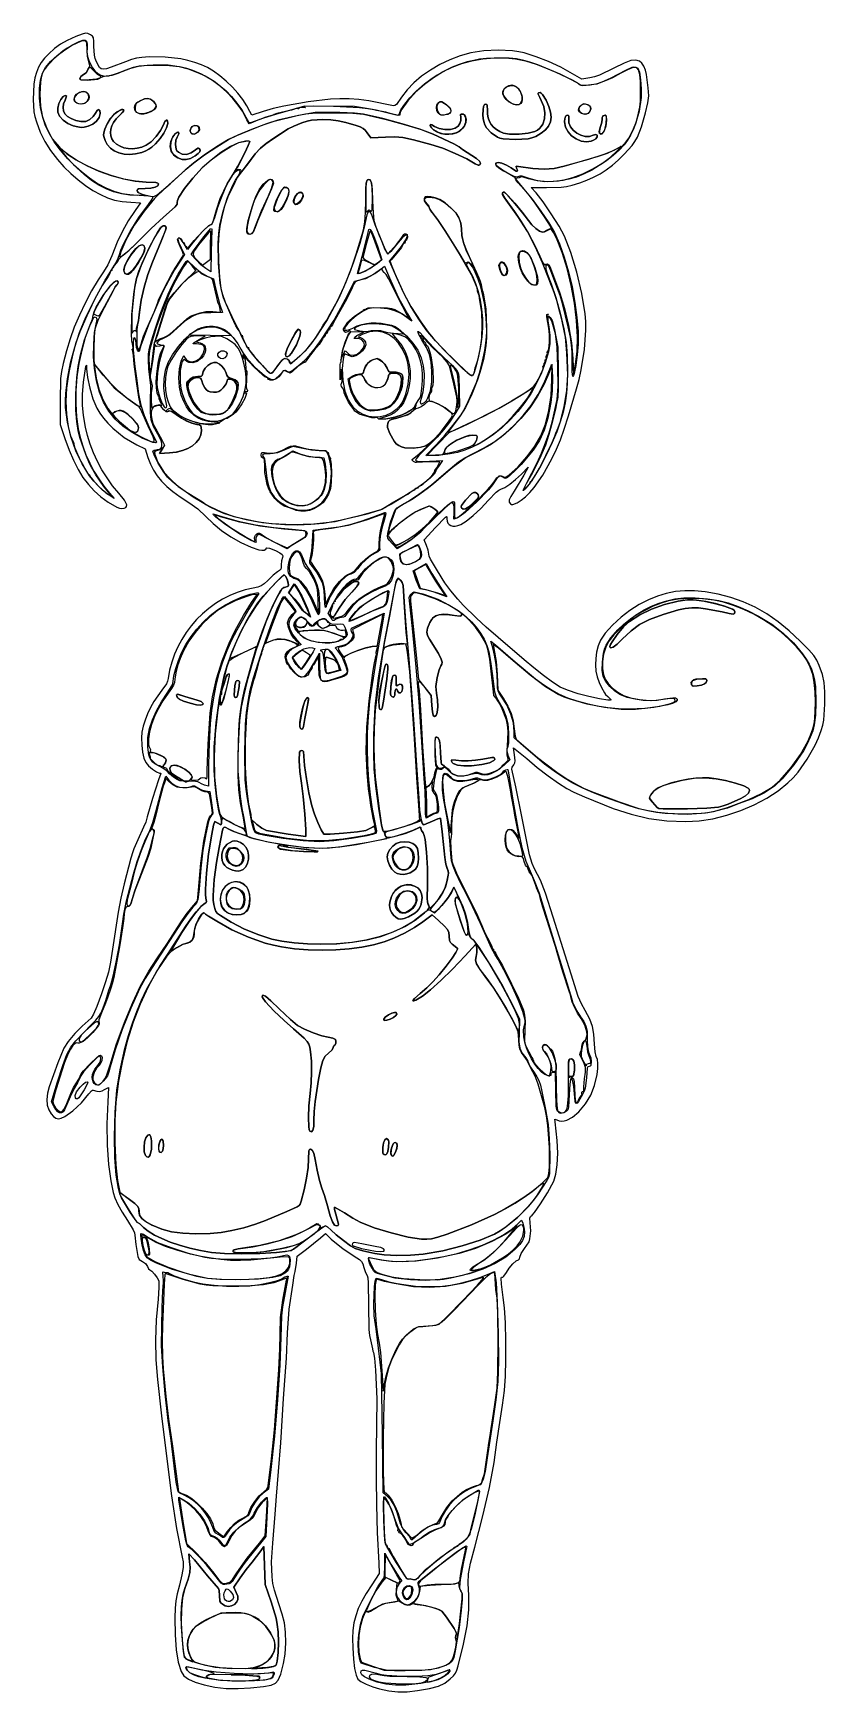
# Model space of a CAD drawing. Extents: x 92 to 340, y 24 to 544.
import ezdxf

# ---------------------------------------------------------------- set-up
doc = ezdxf.new("R2010")
doc.units = 0

msp = doc.modelspace()

# ---------------------------------------------------------------- linework, layer by layer
at = {"layer": 'Layer 1'}
for p, q in [((100.452742, 540.453215), (98.592521, 539.113105)), ((102.609693, 541.640991), (100.452742, 540.453215)), ((105.29753, 542.823839), (102.609693, 541.640991)), ((106.718426, 541.309859), (104.245899, 540.156837)), ((104.274474, 540.199876), (106.335817, 541.249236)), ((107.226471, 543.589031), (105.29753, 542.823839)), ((106.335817, 541.249236), (107.529689, 541.735166)), ((107.526054, 541.543184), (106.718426, 541.309859)), ((108.330936, 543.895534), (107.226471, 543.589031)), ((108.099778, 541.532671), (107.526054, 541.543184)), ((107.529689, 541.735166), (108.184539, 541.745903)), ((108.478487, 541.267034), (108.099778, 541.532671)), ((108.184539, 541.745903), (108.628813, 541.369688)), ((109.066903, 543.794248), (108.330936, 543.895534)), ((108.701072, 540.734985), (108.478487, 541.267034)), ((108.628813, 541.369688), (108.877477, 540.556579)), ((108.833424, 538.826511), (108.701072, 540.734985)), ((108.877477, 540.556579), (108.826369, 539.164825)), ((109.890347, 543.336072), (109.066903, 543.794248)), ((110.494904, 542.91517), (109.890347, 543.336072)), ((110.809907, 542.387408), (110.494904, 542.91517)), ((110.929714, 541.430426), (110.809907, 542.387408)), ((110.948681, 539.721862), (110.929714, 541.430426)), ((95.499008, 536.073459), (94.434173, 534.665754)), ((96.794875, 537.473255), (95.499008, 536.073459)), ((95.813094, 533.096338), (97.400198, 535.011873)), ((98.372145, 535.845184), (96.061631, 533.351601)), ((98.592521, 539.113105), (96.794875, 537.473255)), ((97.400198, 535.011873), (99.461965, 536.937165)), ((101.172762, 538.310176), (98.372145, 535.845184)), ((99.461965, 536.937165), (101.814641, 538.717927)), ((102.595592, 539.252309), (101.172762, 538.310176)), ((101.814641, 538.717927), (104.274474, 540.199876)), ((104.245899, 540.156837), (102.595592, 539.252309)), ((108.826369, 539.164825), (108.78563, 537.914247)), ((108.78563, 537.914247), (108.955546, 536.632171)), ((108.982561, 536.663277), (108.833424, 538.826511)), ((108.955546, 536.632171), (109.313539, 535.362705)), ((109.338602, 534.871517), (108.982561, 536.663277)), ((109.313539, 535.362705), (109.837033, 534.149954)), ((111.117309, 536.97231), (110.948681, 539.721862)), ((111.37552, 535.936664), (111.117309, 536.97231)), ((111.79182, 534.885275), (111.37552, 535.936664)), ((122.749634, 535.631302), (120.902312, 534.955125)), ((124.30856, 536.046268), (122.749634, 535.631302)), ((126.016447, 536.287932), (124.30856, 536.046268)), ((128.31065, 536.444201), (126.016447, 536.287932)), ((133.33955, 536.424269), (128.31065, 536.444201)), ((138.152319, 535.849241), (133.33955, 536.424269)), ((140.434669, 535.361338), (138.152319, 535.849241)), ((142.611405, 534.743988), (140.434669, 535.361338)), ((222.481877, 535.555432), (219.350095, 534.062863)), ((225.736698, 536.785816), (222.481877, 535.555432)), ((229.062283, 537.720552), (225.736698, 536.785816)), ((226.246978, 534.397207), (229.451651, 535.244227)), ((230.011256, 535.340359), (227.899703, 534.87822)), ((233.116579, 538.341927), (229.062283, 537.720552)), ((229.451651, 535.244227), (232.835959, 535.814757)), ((231.775146, 535.716773), (230.011256, 535.340359)), ((234.040295, 535.945599), (231.775146, 535.716773)), ((232.835959, 535.814757), (236.432521, 536.122821)), ((237.697627, 538.549228), (233.116579, 538.341927)), ((237.587649, 536.058042), (234.040295, 535.945599)), ((236.432521, 536.122821), (239.924075, 536.163776)), ((241.139169, 536.037597), (237.587649, 536.058042)), ((242.142746, 538.342456), (237.697627, 538.549228)), ((239.924075, 536.163776), (243.071274, 535.889546)), ((243.41682, 535.867762), (241.139169, 536.037597)), ((244.107243, 538.083792), (242.142746, 538.342456)), ((243.071274, 535.889546), (246.177198, 535.256144)), ((245.740921, 535.383398), (243.41682, 535.867762)), ((245.789252, 537.72161), (244.107243, 538.083792)), ((247.57693, 534.857285), (245.740921, 535.383398)), ((249.59813, 536.524321), (245.789252, 537.72161)), ((246.177198, 535.256144), (249.544927, 534.219583)), ((253.444446, 535.01426), (249.59813, 536.524321)), ((257.25597, 533.222484), (253.444446, 535.01426)), ((279.260035, 535.286649), (277.124394, 534.469648)), ((280.750489, 535.467987), (279.260035, 535.286649)), ((281.994153, 535.123401), (280.750489, 535.467987)), ((282.706395, 534.547275), (281.994153, 535.123401)), ((92.450069, 529.880201), (92.133575, 527.925875)), ((92.927281, 531.620624), (92.450069, 529.880201)), ((93.58279, 533.198642), (92.927281, 531.620624)), ((94.434173, 534.665754), (93.58279, 533.198642)), ((94.42098, 529.994737), (94.209073, 528.587874)), ((94.254168, 529.151751), (94.87369, 531.320399)), ((94.775089, 531.192616), (94.42098, 529.994737)), ((95.309329, 532.279056), (94.775089, 531.192616)), ((94.87369, 531.320399), (95.813094, 533.096338)), ((96.061631, 533.351601), (95.309329, 532.279056)), ((106.881592, 530.375891), (106.546717, 529.784106)), ((106.546717, 529.740008), (106.865452, 530.365087)), ((106.865452, 530.365087), (107.693246, 530.930634)), ((107.693246, 530.930634), (106.881592, 530.375891)), ((107.693246, 530.930634), (108.535415, 531.511615)), ((108.535415, 531.511615), (107.693246, 530.930634)), ((108.535415, 531.511615), (108.96113, 532.165357)), ((108.96113, 532.165357), (108.535415, 531.511615)), ((109.169754, 532.739415), (108.96113, 532.165357)), ((108.96113, 532.165357), (109.162654, 532.733197)), ((109.162654, 532.733197), (109.466308, 533.107627)), ((109.490297, 533.128794), (109.169754, 532.739415)), ((109.630658, 533.654874), (109.338602, 534.871517)), ((109.466308, 533.107627), (109.605054, 533.30386)), ((109.738559, 533.131418), (109.490297, 533.128794)), ((109.605054, 533.30386), (109.630658, 533.654874)), ((110.105586, 532.925417), (109.738559, 533.131418)), ((109.837033, 534.149954), (110.503452, 533.038026)), ((111.066156, 531.982265), (110.105586, 532.925417)), ((110.503452, 533.038026), (111.29022, 532.071027)), ((112.051994, 530.990474), (111.066156, 531.982265)), ((111.29022, 532.071027), (112.174759, 531.293066)), ((112.67618, 533.174594), (111.79182, 534.885275)), ((113.057235, 529.865597), (111.816471, 529.479217)), ((112.771132, 530.577856), (112.051994, 530.990474)), ((112.174759, 531.293066), (113.134493, 530.748248)), ((113.180078, 532.749088), (112.67618, 533.174594)), ((113.1541, 530.443613), (112.771132, 530.577856)), ((112.774258, 529.76198), (113.130833, 530.128064)), ((113.79313, 530.217449), (113.057235, 529.865597)), ((113.130833, 530.128064), (113.1541, 530.443613)), ((113.134493, 530.748248), (114.272754, 530.458457)), ((113.877973, 532.611312), (113.180078, 532.749088)), ((114.758683, 530.396528), (113.79313, 530.217449)), ((114.884505, 532.762148), (113.877973, 532.611312)), ((114.272754, 530.458457), (115.622549, 530.532568)), ((116.531966, 530.660582), (114.758683, 530.396528)), ((116.314313, 533.202475), (114.884505, 532.762148)), ((115.622549, 530.532568), (117.386813, 531.006266)), ((120.902312, 534.955125), (116.314313, 533.202475)), ((118.445213, 531.305637), (116.531966, 530.660582)), ((117.386813, 531.006266), (119.768484, 531.915237)), ((120.120909, 531.988968), (118.445213, 531.305637)), ((119.768484, 531.915237), (122.503125, 532.940989)), ((121.796604, 532.669124), (120.120909, 531.988968)), ((123.305405, 533.150711), (121.796604, 532.669124)), ((122.503125, 532.940989), (124.935844, 533.550584)), ((125.168032, 533.521177), (123.305405, 533.150711)), ((124.935844, 533.550584), (127.607018, 533.839041)), ((129.562968, 533.915533), (125.168032, 533.521177)), ((127.607018, 533.839041), (131.057027, 533.901378)), ((134.197815, 533.825767), (129.562968, 533.915533)), ((131.057027, 533.901378), (134.696042, 533.78366)), ((136.360331, 533.591081), (134.197815, 533.825767)), ((134.696042, 533.78366), (137.682198, 533.415249)), ((138.288976, 533.225455), (136.360331, 533.591081)), ((137.682198, 533.415249), (140.446897, 532.71611)), ((140.044752, 532.831402), (138.288976, 533.225455)), ((141.985031, 532.172765), (140.044752, 532.831402)), ((140.446897, 532.71611), (143.421543, 531.606204)), ((144.63898, 531.015301), (141.985031, 532.172765)), ((144.665333, 534.000299), (142.611405, 534.743988)), ((143.421543, 531.606204), (145.801498, 530.483891)), ((146.607283, 530.034231), (144.63898, 531.015301)), ((146.579259, 533.13338), (144.665333, 534.000299)), ((145.801498, 530.483891), (148.078356, 529.147501)), ((148.48197, 532.016792), (146.579259, 533.13338)), ((148.606939, 528.764533), (146.607283, 530.034231)), ((150.459111, 530.575486), (148.48197, 532.016792)), ((152.43751, 528.885686), (150.459111, 530.575486)), ((213.664753, 530.425014), (211.215746, 528.346656)), ((216.393628, 532.34157), (213.664753, 530.425014)), ((214.572281, 527.963771), (217.384593, 530.056979)), ((219.350095, 534.062863), (216.393628, 532.34157)), ((218.545971, 530.771178), (216.546073, 529.43168)), ((217.384593, 530.056979), (220.246067, 531.817606)), ((221.368195, 532.353035), (218.545971, 530.771178)), ((220.246067, 531.817606), (223.189323, 533.259674)), ((223.287528, 533.302008), (221.368195, 532.353035)), ((223.189323, 533.259674), (226.246978, 534.397207)), ((225.425142, 534.127155), (223.287528, 533.302008)), ((227.899703, 534.87822), (225.425142, 534.127155)), ((250.061813, 533.96512), (247.57693, 534.857285)), ((249.544927, 534.219583), (252.988288, 532.875554)), ((255.87641, 531.567486), (250.061813, 533.96512)), ((252.988288, 532.875554), (256.971036, 531.123074)), ((260.98113, 529.160196), (255.87641, 531.567486)), ((256.971036, 531.123074), (260.556578, 529.393084)), ((260.96047, 531.180048), (257.25597, 533.222484)), ((263.86348, 529.4532), (260.96047, 531.180048)), ((266.367498, 529.875828), (263.86348, 529.4532)), ((267.813646, 530.204975), (266.367498, 529.875828)), ((269.41894, 530.764079), (267.813646, 530.204975)), ((273.94517, 532.907249), (269.41894, 530.764079)), ((271.122152, 528.929369), (273.550764, 530.003363)), ((277.812675, 532.288829), (272.80552, 529.709537)), ((273.550764, 530.003363), (276.210357, 531.450982)), ((277.124394, 534.469648), (273.94517, 532.907249)), ((276.210357, 531.450982), (278.250461, 532.559399)), ((279.523759, 533.099756), (277.812675, 532.288829)), ((278.250461, 532.559399), (279.758687, 533.167423)), ((280.203972, 533.221982), (279.523759, 533.099756)), ((279.758687, 533.167423), (280.801113, 533.294169)), ((280.774599, 533.153047), (280.203972, 533.221982)), ((281.241112, 532.891198), (280.774599, 533.153047)), ((280.801113, 533.294169), (281.443819, 532.958755)), ((281.608985, 532.434681), (281.241112, 532.891198)), ((281.443819, 532.958755), (281.920709, 531.644271)), ((282.070705, 530.930634), (281.608985, 532.434681)), ((281.920709, 531.644271), (282.282637, 529.309884)), ((282.226286, 528.74136), (282.070705, 530.930634)), ((283.354244, 533.565842), (282.706395, 534.547275)), ((283.867354, 532.314466), (283.354244, 533.565842)), ((284.175379, 530.928517), (283.867354, 532.314466)), ((284.704441, 526.734086), (284.175379, 530.928517)), ((92.133575, 527.925875), (91.912427, 523.169518)), ((93.948971, 526.561886), (94.254168, 529.151751)), ((93.952543, 523.522296), (93.948971, 526.561886)), ((94.209073, 528.587874), (94.06014, 524.757019)), ((94.06014, 524.757019), (94.225631, 520.938633)), ((105.745205, 524.892839), (105.076983, 524.175227)), ((105.101045, 524.243644), (105.542005, 524.822636)), ((105.542005, 524.822636), (106.422512, 525.427953)), ((107.071458, 525.558178), (105.745205, 524.892839)), ((106.422512, 525.427953), (107.440171, 525.647475)), ((106.546717, 529.784106), (106.626616, 529.464753)), ((106.623209, 529.38454), (106.546717, 529.740008)), ((107.00308, 529.20555), (106.623209, 529.38454)), ((106.626616, 529.464753), (106.962598, 529.282455)), ((106.962598, 529.282455), (108.920207, 529.202022)), ((109.511816, 529.234125), (107.00308, 529.20555)), ((107.682298, 525.64204), (107.071458, 525.558178)), ((107.440171, 525.647475), (108.404716, 525.476537)), ((108.229865, 525.568408), (107.682298, 525.64204)), ((108.692848, 525.343568), (108.229865, 525.568408)), ((108.404716, 525.476537), (109.125877, 524.910477)), ((109.049936, 524.973801), (108.692848, 525.343568)), ((108.920207, 529.202022), (112.157298, 529.47613)), ((109.279817, 524.465393), (109.049936, 524.973801)), ((109.125877, 524.910477), (109.388712, 524.378109)), ((111.816471, 529.479217), (109.511816, 529.234125)), ((112.157298, 529.47613), (112.774258, 529.76198)), ((148.078356, 529.147501), (150.233919, 527.613906)), ((150.618104, 527.220132), (148.606939, 528.764533)), ((150.233919, 527.613906), (152.249989, 525.899976)), ((152.620935, 525.41495), (150.618104, 527.220132)), ((152.249989, 525.899976), (154.108367, 524.022583)), ((154.343991, 527.023618), (152.43751, 528.885686)), ((154.444015, 523.479985), (152.620935, 525.41495)), ((156.105381, 525.065505), (154.343991, 527.023618)), ((157.648507, 523.087574), (156.105381, 525.065505)), ((209.098881, 526.13996), (207.366436, 523.838385)), ((211.215746, 528.346656), (209.098881, 526.13996)), ((211.989289, 525.642971), (209.368143, 522.747199)), ((210.012249, 523.68378), (211.776514, 525.523958)), ((211.776514, 525.523958), (214.572281, 527.963771)), ((214.613907, 527.932021), (211.989289, 525.642971)), ((216.546073, 529.43168), (214.613907, 527.932021)), ((239.127392, 524.832513), (239.146453, 525.629913)), ((239.516098, 523.964401), (239.127392, 524.832513)), ((239.146453, 525.629913), (239.551343, 526.452382)), ((239.193097, 525.752862), (239.16111, 525.092327)), ((239.16111, 525.092327), (239.34876, 524.399434)), ((239.457653, 526.350219), (239.193097, 525.752862)), ((239.967709, 526.853579), (239.457653, 526.350219)), ((239.551343, 526.452382), (240.223066, 527.133695)), ((240.807817, 527.234832), (239.967709, 526.853579)), ((240.223066, 527.133695), (241.042624, 527.507629)), ((241.792718, 527.383716), (240.807817, 527.234832)), ((241.042624, 527.507629), (241.894583, 527.707654)), ((242.741768, 527.294606), (241.792718, 527.383716)), ((241.894583, 527.707654), (242.86437, 527.411673)), ((243.474323, 526.961882), (242.741768, 527.294606)), ((242.86437, 527.411673), (243.50883, 527.023784)), ((244.112449, 526.327472), (243.474323, 526.961882)), ((243.50883, 527.023784), (244.081399, 526.415698)), ((244.081399, 526.415698), (244.921595, 524.802219)), ((244.612104, 525.595407), (244.112449, 526.327472)), ((245.167437, 524.019978), (244.612104, 525.595407)), ((244.921595, 524.802219), (245.14459, 523.928463)), ((250.313983, 525.199138), (250.119602, 524.989852)), ((250.119602, 524.989852), (251.171586, 522.78499)), ((250.182617, 524.874318), (250.29603, 525.209898)), ((251.171586, 522.78499), (250.182617, 524.874318)), ((250.29603, 525.209898), (250.781414, 525.286186)), ((250.781414, 525.286186), (250.313983, 525.199138)), ((250.781414, 525.286186), (251.151759, 525.146238)), ((251.151759, 525.146238), (250.781414, 525.286186)), ((251.151759, 525.146238), (251.583851, 524.714553)), ((251.583851, 524.714553), (251.151759, 525.146238)), ((251.583851, 524.714553), (252.690295, 522.904934)), ((252.690295, 522.904934), (251.583851, 524.714553)), ((260.556578, 529.393084), (262.808321, 528.116524)), ((262.578665, 528.255959), (260.98113, 529.160196)), ((263.172388, 527.712946), (262.578665, 528.255959)), ((262.808321, 528.116524), (263.455895, 527.712995)), ((263.697785, 527.536496), (263.172388, 527.712946)), ((263.455895, 527.712995), (264.106676, 527.533338)), ((265.027912, 527.5269), (263.697785, 527.536496)), ((264.106676, 527.533338), (266.51496, 527.731996)), ((268.625983, 527.945427), (265.027912, 527.5269)), ((266.51496, 527.731996), (268.813793, 528.186435)), ((270.192174, 528.526998), (268.625983, 527.945427)), ((268.813793, 528.186435), (271.122152, 528.929369)), ((272.80552, 529.709537), (270.192174, 528.526998)), ((282.216904, 522.590102), (282.274479, 525.615857)), ((282.274479, 525.615857), (282.226286, 528.74136)), ((282.282637, 529.309884), (282.470337, 526.509433)), ((282.470337, 526.509433), (282.424542, 523.796757)), ((284.845525, 524.228028), (284.704441, 526.734086)), ((91.912427, 523.169518), (92.100546, 519.302277)), ((94.236251, 520.639595), (93.952543, 523.522296)), ((94.225631, 520.938633), (94.85808, 517.571857)), ((94.817405, 517.869751), (94.236251, 520.639595)), ((99.627682, 519.159843), (99.627754, 520.444738)), ((99.627754, 520.444738), (99.627682, 519.159843)), ((99.627754, 520.444738), (99.979358, 521.877998)), ((99.979358, 521.877998), (99.627754, 520.444738)), ((99.979358, 521.877998), (100.581721, 523.171557)), ((100.581721, 523.171557), (99.979358, 521.877998)), ((100.581721, 523.171557), (101.334069, 524.037352)), ((101.334069, 524.037352), (100.581721, 523.171557)), ((101.450635, 521.730487), (101.275288, 520.58758)), ((101.275288, 520.58758), (101.450635, 521.730487)), ((101.275288, 520.58758), (101.391181, 519.545281)), ((101.391181, 519.545281), (101.275288, 520.58758)), ((101.334069, 524.037352), (101.996168, 524.395344)), ((101.996168, 524.395344), (101.334069, 524.037352)), ((101.391181, 519.545281), (101.799736, 518.657135)), ((101.799736, 518.657135), (101.391181, 519.545281)), ((101.9158, 522.920457), (101.450635, 521.730487)), ((101.450635, 521.730487), (101.9158, 522.920457)), ((102.295103, 523.821353), (101.9158, 522.920457)), ((101.9158, 522.920457), (102.295103, 523.821353)), ((101.996168, 524.395344), (102.319202, 524.318163)), ((102.319202, 524.318163), (101.996168, 524.395344)), ((102.319202, 524.318163), (102.295103, 523.821353)), ((102.295103, 523.821353), (102.319202, 524.318163)), ((104.794906, 523.137355), (104.855218, 523.674674)), ((104.910489, 522.653316), (104.794906, 523.137355)), ((105.076983, 524.175227), (104.797335, 523.388725)), ((104.797335, 523.388725), (104.919655, 522.661953)), ((104.855218, 523.674674), (105.101045, 524.243644)), ((105.192345, 522.244187), (104.910489, 522.653316)), ((104.919655, 522.661953), (105.457339, 522.123531)), ((105.630856, 521.931598), (105.192345, 522.244187)), ((105.457339, 522.123531), (106.115002, 521.866549)), ((106.2164, 521.737179), (105.630856, 521.931598)), ((106.115002, 521.866549), (106.787196, 521.771194)), ((106.939359, 521.682559), (106.2164, 521.737179)), ((106.787196, 521.771194), (108.049155, 522.010466)), ((107.62919, 521.780498), (106.939359, 521.682559)), ((108.234198, 522.016215), (107.62919, 521.780498)), ((108.049155, 522.010466), (108.575907, 522.317642)), ((109.121379, 522.800027), (108.234198, 522.016215)), ((108.575907, 522.317642), (108.991165, 522.731544)), ((108.991165, 522.731544), (109.263425, 523.238448)), ((109.369372, 523.297645), (109.121379, 522.800027)), ((109.263425, 523.238448), (109.36118, 523.824627)), ((109.36118, 523.824627), (109.279817, 524.465393)), ((109.46418, 523.832085), (109.369372, 523.297645)), ((109.388712, 524.378109), (109.46418, 523.832085)), ((111.477848, 518.843754), (112.001646, 519.700305)), ((112.001646, 519.700305), (111.477848, 518.843754)), ((112.001646, 519.700305), (112.453015, 519.960252)), ((112.453015, 519.960252), (112.001646, 519.700305)), ((112.453015, 519.960252), (112.769578, 519.629319)), ((112.769578, 519.629319), (112.453015, 519.960252)), ((112.769578, 519.629319), (112.88896, 518.713226)), ((112.88896, 518.713226), (112.769578, 519.629319)), ((117.347076, 518.528933), (118.729949, 519.563774)), ((119.652276, 519.964679), (118.279408, 519.299191)), ((118.729949, 519.563774), (119.841426, 520.010446)), ((120.050923, 520.01893), (119.652276, 519.964679)), ((119.841426, 520.010446), (120.175326, 519.941885)), ((120.297298, 519.64068), (119.888781, 519.021951)), ((120.017821, 519.225421), (120.240185, 519.636159)), ((120.249056, 519.905043), (120.050923, 520.01893)), ((120.175326, 519.941885), (120.297298, 519.64068)), ((120.240185, 519.636159), (120.249056, 519.905043)), ((123.652151, 520.710286), (123.88117, 521.455149)), ((123.797914, 519.889388), (123.652151, 520.710286)), ((124.363897, 519.063623), (123.797914, 519.889388)), ((123.892106, 520.611172), (123.866072, 519.906779)), ((123.866072, 519.906779), (123.962441, 519.456485)), ((123.88117, 521.455149), (124.49701, 522.144384)), ((123.999918, 521.337696), (123.892106, 520.611172)), ((123.962441, 519.456485), (124.227813, 519.164611)), ((124.247397, 521.845807), (123.999918, 521.337696)), ((124.738095, 522.265943), (124.247397, 521.845807)), ((124.49701, 522.144384), (125.51171, 522.798396)), ((125.575562, 522.728545), (124.738095, 522.265943)), ((125.51171, 522.798396), (126.793837, 523.33507)), ((126.843612, 523.295752), (125.575562, 522.728545)), ((126.793837, 523.33507), (127.890492, 523.480227)), ((127.76896, 523.467307), (126.843612, 523.295752)), ((128.568895, 523.235702), (127.76896, 523.467307)), ((127.890492, 523.480227), (128.83554, 523.232081)), ((129.643798, 519.748955), (128.105686, 519.040604)), ((129.460707, 522.593432), (128.568895, 523.235702)), ((128.76397, 519.391618), (129.935221, 520.128935)), ((128.83554, 523.232081), (129.662848, 522.588845)), ((130.275618, 521.692999), (129.460707, 522.593432)), ((130.120647, 520.136408), (129.643798, 519.748955)), ((129.662848, 522.588845), (130.406372, 521.486596)), ((129.935221, 520.128935), (130.436446, 520.883781)), ((130.405358, 520.552126), (130.120647, 520.136408)), ((130.438291, 521.279291), (130.275618, 521.692999)), ((130.499933, 521.000668), (130.405358, 520.552126)), ((130.406372, 521.486596), (130.499933, 521.000668)), ((130.436446, 520.883781), (130.438291, 521.279291)), ((154.108367, 524.022583), (155.790855, 521.998598)), ((156.197575, 521.354122), (154.444015, 523.479985)), ((155.790855, 521.998598), (157.279254, 519.844893)), ((157.521451, 519.502898), (156.197575, 521.354122)), ((157.279254, 519.844893), (158.555367, 517.578339)), ((158.05548, 518.391846), (157.521451, 519.502898)), ((158.900193, 521.166049), (157.648507, 523.087574)), ((159.787267, 519.377154), (158.900193, 521.166049)), ((167.179339, 520.262715), (164.005434, 519.320004)), ((170.431065, 521.057789), (167.179339, 520.262715)), ((167.921358, 518.54354), (171.956697, 519.655849)), ((171.450108, 519.478755), (169.686218, 519.084349)), ((178.15289, 522.420923), (170.431065, 521.057789)), ((172.86757, 519.778263), (171.450108, 519.478755)), ((171.956697, 519.655849), (176.741778, 520.986528)), ((173.85429, 520.130688), (172.86757, 519.778263)), ((174.323926, 520.269992), (173.85429, 520.130688)), ((174.818432, 520.213238), (174.323926, 520.269992)), ((175.18025, 520.187794), (174.818432, 520.213238)), ((175.330666, 520.402327), (175.18025, 520.187794)), ((175.630615, 520.629693), (175.330666, 520.402327)), ((176.477194, 520.568133), (175.630615, 520.629693)), ((177.232757, 520.480556), (176.477194, 520.568133)), ((176.741778, 520.986528), (179.706216, 521.114454)), ((176.918167, 521.0846), (176.82446, 520.952573)), ((176.82446, 520.952573), (177.094556, 520.695133)), ((192.597385, 520.883164), (176.918167, 521.0846)), ((177.094556, 520.695133), (177.27154, 520.549281)), ((177.27154, 520.549281), (177.232757, 520.480556)), ((185.066936, 523.228812), (178.15289, 522.420923)), ((179.706216, 521.114454), (186.090395, 521.026744)), ((188.076117, 523.370069), (185.066936, 523.228812)), ((186.090395, 521.026744), (194.154503, 520.660958)), ((190.991937, 523.32646), (188.076117, 523.370069)), ((193.968296, 523.090681), (190.991937, 523.32646)), ((195.130684, 520.551905), (192.597385, 520.883164)), ((197.159097, 522.655427), (193.968296, 523.090681)), ((194.154503, 520.660958), (196.778791, 520.339108)), ((198.223842, 520.005099), (195.130684, 520.551905)), ((196.778791, 520.339108), (199.447628, 519.837177)), ((204.799623, 521.157272), (197.159097, 522.655427)), ((199.508306, 519.691127), (198.223842, 520.005099)), ((199.447628, 519.837177), (204.850423, 518.559415)), ((200.648485, 519.486163), (199.508306, 519.691127)), ((202.406377, 519.106574), (200.648485, 519.486163)), ((205.235117, 521.202042), (204.799623, 521.157272)), ((205.742246, 521.59507), (205.235117, 521.202042)), ((207.366436, 523.838385), (205.742246, 521.59507)), ((206.727908, 518.734746), (207.191613, 519.890711)), ((207.427042, 520.070964), (206.922938, 519.07338)), ((207.191613, 519.890711), (208.385171, 521.67321)), ((209.368143, 522.747199), (207.427042, 520.070964)), ((208.385171, 521.67321), (210.012249, 523.68378)), ((218.369582, 520.606233), (218.432291, 521.313516)), ((218.479897, 519.586131), (218.369582, 520.606233)), ((218.545221, 521.558414), (218.389779, 520.765512)), ((218.389779, 520.765512), (218.522599, 519.854606)), ((218.432291, 521.313516), (218.61441, 521.847411)), ((218.804425, 518.84199), (218.479897, 519.586131)), ((218.522599, 519.854606), (218.945668, 518.976046)), ((218.986943, 522.082962), (218.545221, 521.558414)), ((218.61441, 521.847411), (218.906926, 522.206043)), ((218.906926, 522.206043), (219.300828, 522.387541)), ((219.513988, 522.355367), (218.986943, 522.082962)), ((219.300828, 522.387541), (219.787102, 522.390032)), ((219.952365, 522.37493), (219.513988, 522.355367)), ((219.787102, 522.390032), (220.356736, 522.211643)), ((221.491667, 521.403511), (219.952365, 522.37493)), ((220.356736, 522.211643), (221.710037, 521.304733)), ((222.625121, 520.342449), (221.491667, 521.403511)), ((221.710037, 521.304733), (222.341105, 520.671794)), ((222.341105, 520.671794), (222.722096, 520.090113)), ((222.859622, 519.878388), (222.625121, 520.342449)), ((222.668058, 519.099268), (222.873675, 519.462924)), ((222.722096, 520.090113), (222.858389, 519.569676)), ((222.858389, 519.569676), (222.755362, 519.120464)), ((222.873675, 519.462924), (222.859622, 519.878388)), ((232.838419, 518.304709), (232.899951, 519.901085)), ((232.899951, 519.901085), (232.838419, 518.304709)), ((232.899951, 519.901085), (233.080645, 520.97762)), ((233.080645, 520.97762), (232.899951, 519.901085)), ((233.080645, 520.97762), (233.388934, 521.562956)), ((233.388934, 521.562956), (233.080645, 520.97762)), ((233.388934, 521.562956), (233.833253, 521.685734)), ((233.833253, 521.685734), (233.388934, 521.562956)), ((233.833253, 521.685734), (234.099523, 521.549435)), ((234.099523, 521.549435), (233.833253, 521.685734)), ((234.099523, 521.549435), (234.25447, 521.223991)), ((234.25447, 521.223991), (234.099523, 521.549435)), ((234.25447, 521.223991), (234.291511, 519.747571)), ((234.291511, 519.747571), (234.25447, 521.223991)), ((234.291511, 519.747571), (234.320116, 518.509959)), ((234.320116, 518.509959), (234.291511, 519.747571)), ((239.34876, 524.399434), (239.743117, 523.705004)), ((240.11726, 523.171739), (239.516098, 523.964401)), ((239.743117, 523.705004), (240.331247, 523.039856)), ((240.869656, 522.487185), (240.11726, 523.171739)), ((240.331247, 523.039856), (241.100221, 522.434809)), ((241.712064, 521.943394), (240.869656, 522.487185)), ((241.100221, 522.434809), (242.037105, 521.920684)), ((242.583263, 521.57302), (241.712064, 521.943394)), ((242.037105, 521.920684), (243.322628, 521.499379)), ((243.422029, 521.40872), (242.583263, 521.57302)), ((243.322628, 521.499379), (244.302293, 521.695612)), ((244.167141, 521.483149), (243.422029, 521.40872)), ((244.757376, 521.828962), (244.167141, 521.483149)), ((244.302293, 521.695612), (244.783404, 522.059848)), ((245.084797, 522.376015), (244.757376, 521.828962)), ((244.783404, 522.059848), (245.083205, 522.598933)), ((245.083205, 522.598933), (245.208836, 523.267448)), ((245.20643, 523.097788), (245.084797, 522.376015)), ((245.14459, 523.928463), (245.20643, 523.097788)), ((245.208836, 523.267448), (245.167437, 524.019978)), ((251.917447, 520.945534), (251.171586, 522.78499)), ((251.171586, 522.78499), (251.917447, 520.945534)), ((252.247383, 518.989496), (251.917447, 520.945534)), ((251.917447, 520.945534), (252.247383, 518.989496)), ((252.690295, 522.904934), (253.574243, 520.963885)), ((253.574243, 520.963885), (252.690295, 522.904934)), ((253.574243, 520.963885), (254.095487, 519.196808)), ((254.095487, 519.196808), (253.574243, 520.963885)), ((262.870278, 519.806618), (262.944433, 520.426873)), ((263.181158, 519.251384), (262.870278, 519.806618)), ((263.073543, 520.610389), (262.918663, 520.089628)), ((262.918663, 520.089628), (263.01456, 519.595649)), ((262.944433, 520.426873), (263.403458, 521.113175)), ((263.01456, 519.595649), (263.320908, 519.167207)), ((263.519522, 521.119172), (263.073543, 520.610389)), ((263.403458, 521.113175), (263.945115, 521.538736)), ((264.089076, 521.542192), (263.519522, 521.119172)), ((263.945115, 521.538736), (264.574681, 521.728684)), ((264.543239, 521.717528), (264.089076, 521.542192)), ((265.054486, 521.667505), (264.543239, 521.717528)), ((264.574681, 521.728684), (265.272244, 521.680905)), ((265.795292, 521.414447), (265.054486, 521.667505)), ((265.272244, 521.680905), (266.017895, 521.393281)), ((266.488556, 520.899899), (265.795292, 521.414447)), ((265.844329, 518.883971), (266.516712, 519.445351)), ((266.017895, 521.393281), (266.545238, 520.865712)), ((266.680104, 520.159087), (266.433771, 519.419124)), ((266.730242, 520.18043), (266.488556, 520.899899)), ((266.516712, 519.445351), (266.730242, 520.18043)), ((266.545238, 520.865712), (266.680104, 520.159087)), ((281.835166, 519.450995), (280.742188, 515.495097)), ((281.674889, 518.793307), (282.055183, 520.700072)), ((282.424542, 523.796757), (281.835166, 519.450995)), ((282.055183, 520.700072), (282.216904, 522.590102)), ((283.792968, 518.917132), (284.555933, 522.069369)), ((284.555933, 522.069369), (284.845525, 524.228028)), ((92.100546, 519.302277), (92.40237, 517.810611)), ((92.40237, 517.810611), (92.913611, 516.113958)), ((92.913611, 516.113958), (94.122041, 512.926201)), ((95.713323, 515.180232), (94.817405, 517.869751)), ((94.85808, 517.571857), (96.051114, 514.317067)), ((96.941322, 512.538509), (95.713323, 515.180232)), ((96.051114, 514.317067), (97.898364, 510.834635)), ((100.182547, 517.897333), (99.627682, 519.159843)), ((99.627682, 519.159843), (100.182547, 517.897333)), ((101.278683, 516.673949), (100.182547, 517.897333)), ((100.182547, 517.897333), (101.278683, 516.673949)), ((102.75873, 515.628298), (101.278683, 516.673949)), ((101.278683, 516.673949), (102.75873, 515.628298)), ((101.799736, 518.657135), (102.630027, 517.851136)), ((102.630027, 517.851136), (101.799736, 518.657135)), ((102.630027, 517.851136), (103.860004, 517.123785)), ((103.860004, 517.123785), (102.630027, 517.851136)), ((104.465327, 514.898991), (102.75873, 515.628298)), ((102.75873, 515.628298), (104.465327, 514.898991)), ((103.860004, 517.123785), (105.316795, 516.558359)), ((105.316795, 516.558359), (103.860004, 517.123785)), ((105.870045, 514.523525), (104.465327, 514.898991)), ((104.465327, 514.898991), (105.870045, 514.523525)), ((105.316795, 516.558359), (106.827528, 516.238136)), ((106.827528, 516.238136), (105.316795, 516.558359)), ((106.930275, 514.382347), (105.870045, 514.523525)), ((105.870045, 514.523525), (106.930275, 514.382347)), ((106.827528, 516.238136), (108.398405, 516.246073)), ((108.398405, 516.246073), (106.827528, 516.238136)), ((107.918142, 514.468182), (106.930275, 514.382347)), ((106.930275, 514.382347), (107.918142, 514.468182)), ((109.105769, 514.773754), (107.918142, 514.468182)), ((107.918142, 514.468182), (109.105769, 514.773754)), ((108.398405, 516.246073), (109.713958, 516.878428)), ((109.713958, 516.878428), (108.398405, 516.246073)), ((110.595368, 515.436376), (109.105769, 514.773754)), ((109.105769, 514.773754), (110.595368, 515.436376)), ((109.713958, 516.878428), (110.741424, 517.797856)), ((110.741424, 517.797856), (109.713958, 516.878428)), ((111.79601, 516.390404), (110.595368, 515.436376)), ((110.595368, 515.436376), (111.79601, 516.390404)), ((110.741424, 517.797856), (111.477848, 518.843754)), ((111.477848, 518.843754), (110.741424, 517.797856)), ((112.597328, 517.520974), (111.79601, 516.390404)), ((111.79601, 516.390404), (112.597328, 517.520974)), ((112.88896, 518.713226), (112.597328, 517.520974)), ((112.597328, 517.520974), (112.88896, 518.713226)), ((114.42178, 513.794795), (115.15084, 515.545985)), ((115.111599, 515.482044), (114.42178, 513.794795)), ((116.045662, 517.049172), (115.111599, 515.482044)), ((115.15084, 515.545985), (116.077015, 517.134192)), ((117.13219, 518.365211), (116.045662, 517.049172)), ((116.077015, 517.134192), (117.347076, 518.528933)), ((116.581033, 514.888805), (116.236294, 513.814904)), ((116.236294, 513.814904), (116.581033, 514.888805)), ((117.144234, 515.964171), (116.581033, 514.888805)), ((116.581033, 514.888805), (117.144234, 515.964171)), ((118.279408, 519.299191), (117.13219, 518.365211)), ((117.921054, 517.018915), (117.144234, 515.964171)), ((117.144234, 515.964171), (117.921054, 517.018915)), ((118.906647, 518.030954), (117.921054, 517.018915)), ((117.921054, 517.018915), (118.906647, 518.030954)), ((118.906647, 518.030954), (120.017821, 519.225421)), ((119.888781, 519.021951), (118.906647, 518.030954)), ((124.227813, 519.164611), (124.708787, 518.935476)), ((125.274599, 518.64611), (124.363897, 519.063623)), ((124.708787, 518.935476), (125.6675, 518.665882)), ((126.523901, 518.63804), (125.274599, 518.64611)), ((125.6675, 518.665882), (126.581994, 518.642979)), ((128.105686, 519.040604), (126.523901, 518.63804)), ((126.581994, 518.642979), (127.57368, 518.88036)), ((127.57368, 518.88036), (128.76397, 519.391618)), ((131.871525, 513.433242), (132.752125, 515.202027)), ((132.752125, 515.202027), (131.871525, 513.433242)), ((132.752125, 515.202027), (133.231495, 516.212499)), ((133.231495, 516.212499), (132.752125, 515.202027)), ((133.231495, 516.212499), (133.714768, 516.639994)), ((133.714768, 516.639994), (133.231495, 516.212499)), ((133.714768, 516.639994), (133.912868, 516.622527)), ((133.912868, 516.622527), (133.714768, 516.639994)), ((134.117023, 515.584791), (133.738415, 514.201813)), ((133.738415, 514.201813), (134.117023, 515.584791)), ((133.912868, 516.622527), (134.057944, 516.444197)), ((134.057944, 516.444197), (133.912868, 516.622527)), ((134.057944, 516.444197), (134.117023, 515.584791)), ((134.117023, 515.584791), (134.057944, 516.444197)), ((141.191245, 513.824053), (141.40174, 514.294037)), ((141.728561, 514.674624), (141.28975, 514.163421)), ((141.40174, 514.294037), (141.750521, 514.663504)), ((142.556316, 514.980714), (141.728561, 514.674624)), ((141.750521, 514.663504), (142.190745, 514.914028)), ((142.190745, 514.914028), (142.675567, 515.027183)), ((143.260544, 514.921216), (142.556316, 514.980714)), ((142.675567, 515.027183), (143.158145, 514.984545)), ((143.158145, 514.984545), (143.591634, 514.767686)), ((143.749996, 514.530459), (143.260544, 514.921216)), ((143.591634, 514.767686), (143.929191, 514.358182)), ((143.933424, 513.842773), (143.749996, 514.530459)), ((143.929191, 514.358182), (144.07943, 513.653067)), ((158.859461, 516.765539), (158.05548, 518.391846)), ((158.555367, 517.578339), (159.425626, 516.146281)), ((159.652153, 515.476841), (158.859461, 516.765539)), ((159.425626, 516.146281), (159.76787, 515.889685)), ((160.876646, 516.028586), (159.652153, 515.476841)), ((159.76787, 515.889685), (160.096654, 515.886063)), ((159.787179, 513.521348), (164.045022, 515.149976)), ((160.432146, 518.230626), (159.787267, 519.377154)), ((160.096654, 515.886063), (164.195581, 517.343389)), ((165.000251, 515.461379), (160.397088, 513.750654)), ((164.005434, 519.320004), (160.432146, 518.230626)), ((162.366074, 516.655825), (160.876646, 516.028586)), ((162.807047, 516.819514), (162.366074, 516.655825)), ((163.248019, 516.981439), (162.807047, 516.819514)), ((164.53072, 517.476034), (163.248019, 516.981439)), ((164.045022, 515.149976), (167.460894, 516.298814)), ((164.195581, 517.343389), (167.921358, 518.54354)), ((166.29461, 518.037656), (164.53072, 517.476034)), ((168.64129, 516.627956), (165.000251, 515.461379)), ((167.128577, 518.248618), (166.29461, 518.037656)), ((167.481355, 518.393257), (167.128577, 518.248618)), ((167.460894, 516.298814), (174.692843, 518.089515)), ((168.275106, 518.691707), (167.481355, 518.393257)), ((169.686218, 519.084349), (168.275106, 518.691707)), ((175.057087, 518.115973), (168.64129, 516.627956)), ((173.649943, 514.813883), (171.869561, 513.900982)), ((171.869561, 513.898865), (173.649943, 514.813221)), ((176.102897, 515.789755), (173.649943, 514.813883)), ((173.649943, 514.813221), (176.102897, 515.789755)), ((174.692843, 518.089515), (177.259579, 518.608319)), ((180.269558, 519.028257), (175.057087, 518.115973)), ((177.753082, 516.317693), (176.102897, 515.789755)), ((176.102897, 515.789755), (177.753082, 516.317693)), ((177.259579, 518.608319), (179.504118, 518.88741)), ((179.175593, 516.628176), (177.753082, 516.317693)), ((177.753082, 516.317693), (179.175593, 516.628176)), ((182.753115, 516.814928), (179.175593, 516.628176)), ((179.175593, 516.628176), (182.753115, 516.814928)), ((179.504118, 518.88741), (186.443173, 518.987335)), ((183.411807, 519.101392), (180.269558, 519.028257)), ((185.248446, 516.745458), (182.753115, 516.814928)), ((182.753115, 516.814928), (185.248446, 516.745458)), ((188.067275, 519.005856), (183.411807, 519.101392)), ((187.485279, 516.473218), (185.248446, 516.745458)), ((185.248446, 516.745458), (187.485279, 516.473218)), ((186.443173, 518.987335), (192.14164, 518.843534)), ((189.945685, 515.912781), (187.485279, 516.473218)), ((187.485279, 516.473218), (189.945685, 515.912781)), ((192.616248, 518.79549), (188.067275, 519.005856)), ((193.111736, 514.978718), (189.945685, 515.912781)), ((189.945685, 515.912781), (193.111736, 514.978718)), ((192.14164, 518.843534), (195.439012, 518.573526)), ((195.439012, 518.524137), (192.616248, 518.79549)), ((194.417957, 514.528976), (193.111736, 514.978718)), ((193.111736, 514.978718), (194.417957, 514.528976)), ((195.309146, 514.081383), (194.417957, 514.528976)), ((194.417957, 514.528976), (195.309146, 514.081383)), ((195.439012, 518.573526), (202.564339, 516.872128)), ((201.462812, 517.167204), (195.439012, 518.524137)), ((207.613248, 515.52548), (201.462812, 517.167204)), ((203.817489, 518.770024), (202.406377, 519.106574)), ((202.564339, 516.872128), (208.611787, 515.242199)), ((206.44842, 518.146488), (203.817489, 518.770024)), ((204.850423, 518.559415), (206.250732, 518.253116)), ((206.250732, 518.253116), (206.607638, 518.395704)), ((206.839893, 518.188105), (206.44842, 518.146488)), ((206.607638, 518.395704), (206.727908, 518.734746)), ((206.842561, 518.440529), (206.839893, 518.188105)), ((206.922938, 519.07338), (206.842561, 518.440529)), ((213.126105, 513.818338), (207.613248, 515.52548)), ((208.611787, 515.242199), (213.522385, 513.700841)), ((216.380267, 515.300805), (216.328712, 514.855555)), ((216.328712, 514.855555), (216.734588, 514.237003)), ((216.330035, 515.030715), (216.449808, 515.281181)), ((216.57112, 514.414626), (216.330035, 515.030715)), ((216.846772, 515.191929), (216.380267, 515.300805)), ((216.449808, 515.281181), (216.914665, 515.162488)), ((217.352198, 513.606787), (216.57112, 514.414626)), ((216.734588, 514.237003), (217.487003, 513.568444)), ((217.708829, 514.671096), (216.846772, 515.191929)), ((216.914665, 515.162488), (217.708829, 514.671096)), ((217.708829, 514.671096), (219.155285, 514.004693)), ((219.155285, 514.004693), (217.708829, 514.671096)), ((219.333542, 518.387304), (218.804425, 518.84199)), ((218.945668, 518.976046), (219.285317, 518.569756)), ((219.285317, 518.569756), (219.644874, 518.348542)), ((220.057625, 518.235565), (219.333542, 518.387304)), ((219.644874, 518.348542), (220.740956, 518.351276)), ((221.852862, 518.475658), (220.057625, 518.235565)), ((220.740956, 518.351276), (222.243547, 518.790634)), ((222.418394, 518.752464), (221.852862, 518.475658)), ((222.243547, 518.790634), (222.668058, 519.099268)), ((222.755362, 519.120464), (222.418394, 518.752464)), ((224.21088, 514.159921), (225.093459, 514.796872)), ((225.093459, 514.796872), (224.21088, 514.159921)), ((225.093459, 514.796872), (225.677158, 515.584967)), ((225.677158, 515.584967), (225.093459, 514.796872)), ((225.677158, 515.584967), (225.950434, 516.501385)), ((225.950434, 516.501385), (225.677158, 515.584967)), ((225.858133, 518.39017), (226.043777, 518.544069)), ((226.043777, 518.544069), (225.858133, 518.39017)), ((225.901745, 517.523306), (225.858133, 518.39017)), ((225.858133, 518.39017), (225.901745, 517.523306)), ((225.950434, 516.501385), (225.901745, 517.523306)), ((225.901745, 517.523306), (225.950434, 516.501385)), ((226.043777, 518.544069), (226.401632, 518.583404)), ((226.401632, 518.583404), (226.043777, 518.544069)), ((226.401632, 518.583404), (226.967311, 518.41945)), ((226.816766, 518.490601), (226.401632, 518.583404)), ((226.418378, 513.887411), (227.005235, 514.688735)), ((227.116362, 514.904109), (226.471746, 514.029746)), ((227.143347, 518.23045), (226.816766, 518.490601)), ((226.967311, 518.41945), (227.327674, 518.025309)), ((227.005235, 514.688735), (227.479148, 516.06404)), ((227.494494, 515.883263), (227.116362, 514.904109)), ((227.513852, 517.317637), (227.143347, 518.23045)), ((227.327674, 518.025309), (227.575233, 516.93455)), ((227.479148, 516.06404), (227.513852, 517.317637)), ((227.575233, 516.93455), (227.494494, 515.883263)), ((232.910714, 517.21985), (232.838419, 518.304709)), ((232.838419, 518.304709), (232.910714, 517.21985)), ((233.131555, 516.186382), (232.910714, 517.21985)), ((232.910714, 517.21985), (233.131555, 516.186382)), ((233.49815, 515.208568), (233.131555, 516.186382)), ((233.131555, 516.186382), (233.49815, 515.208568)), ((234.007702, 514.290669), (233.49815, 515.208568)), ((233.49815, 515.208568), (234.007702, 514.290669)), ((235.4445, 512.651668), (234.007702, 514.290669)), ((234.007702, 514.290669), (235.4445, 512.651668)), ((234.320116, 518.509959), (234.535562, 517.347617)), ((234.535562, 517.347617), (234.320116, 518.509959)), ((234.535562, 517.347617), (234.929892, 516.271918)), ((234.929892, 516.271918), (234.535562, 517.347617)), ((234.929892, 516.271918), (235.495146, 515.294234)), ((235.495146, 515.294234), (234.929892, 516.271918)), ((235.495146, 515.294234), (236.223367, 514.425939)), ((236.223367, 514.425939), (235.495146, 515.294234)), ((236.223367, 514.425939), (237.106597, 513.678406)), ((237.106597, 513.678406), (236.223367, 514.425939)), ((250.625557, 514.071197), (251.17778, 514.687723)), ((251.17778, 514.687723), (250.625557, 514.071197)), ((251.17778, 514.687723), (251.618203, 515.410166)), ((251.618203, 515.410166), (251.17778, 514.687723)), ((251.618203, 515.410166), (252.151074, 517.087499)), ((252.151074, 517.087499), (251.618203, 515.410166)), ((252.151074, 517.087499), (252.247383, 518.989496)), ((252.247383, 518.989496), (252.151074, 517.087499)), ((253.448692, 514.820427), (252.484813, 513.630258)), ((252.484813, 513.630258), (253.448692, 514.820427)), ((254.036143, 516.136977), (253.448692, 514.820427)), ((253.448692, 514.820427), (254.036143, 516.136977)), ((254.250598, 517.591804), (254.036143, 516.136977)), ((254.036143, 516.136977), (254.250598, 517.591804)), ((254.095487, 519.196808), (254.250598, 517.591804)), ((254.250598, 517.591804), (254.095487, 519.196808)), ((258.562065, 517.173968), (258.489966, 516.145355)), ((258.489966, 516.145355), (258.545016, 517.09596)), ((258.770966, 514.500469), (258.489966, 516.145355)), ((258.489966, 516.145355), (258.770966, 514.500469)), ((258.545016, 517.09596), (258.718169, 517.743351)), ((258.735499, 517.833751), (258.562065, 517.173968)), ((258.718169, 517.743351), (259.021431, 518.113063)), ((259.051412, 518.114077), (258.735499, 517.833751)), ((259.540197, 513.015233), (258.770966, 514.500469)), ((258.770966, 514.500469), (259.540197, 513.015233)), ((259.021431, 518.113063), (259.466808, 518.230626)), ((259.466808, 518.230626), (259.051412, 518.114077)), ((259.466808, 518.230626), (259.683601, 518.165731)), ((259.683601, 518.165731), (259.466808, 518.230626)), ((259.683601, 518.165731), (259.799654, 517.954621)), ((259.799654, 517.954621), (259.683601, 518.165731)), ((259.799654, 517.954621), (259.752558, 516.995197)), ((259.752558, 516.995197), (259.799654, 517.954621)), ((259.752558, 516.995197), (259.80704, 515.770493)), ((259.80704, 515.770493), (259.752558, 516.995197)), ((259.80704, 515.770493), (260.307075, 514.591941)), ((260.307075, 514.591941), (259.80704, 515.770493)), ((260.307075, 514.591941), (261.159859, 513.520679)), ((261.159859, 513.520679), (260.307075, 514.591941)), ((263.877238, 518.760146), (263.181158, 519.251384)), ((263.320908, 519.167207), (263.797382, 518.843062)), ((263.797382, 518.843062), (264.40366, 518.661969)), ((264.907042, 518.392066), (263.877238, 518.760146)), ((264.40366, 518.661969), (265.099417, 518.662686)), ((265.310901, 518.494785), (264.907042, 518.392066)), ((265.099417, 518.662686), (265.844329, 518.883971)), ((265.817517, 518.791543), (265.310901, 518.494785)), ((266.433771, 519.419124), (265.817517, 518.791543)), ((269.300362, 513.148727), (269.651156, 514.334193)), ((269.651156, 514.334193), (269.36825, 513.332028)), ((269.651156, 514.334193), (270.058482, 515.643573)), ((270.058482, 515.643573), (269.651156, 514.334193)), ((270.058482, 515.643573), (270.227948, 516.768008)), ((270.227948, 516.768008), (270.058482, 515.643573)), ((270.297048, 517.537902), (270.227948, 516.768008)), ((270.227948, 516.768008), (270.275689, 517.459547)), ((270.275689, 517.459547), (270.433662, 517.910877)), ((270.463251, 517.995323), (270.297048, 517.537902)), ((270.433662, 517.910877), (270.723992, 518.156427)), ((271.168807, 518.230626), (270.463251, 517.995323)), ((270.723992, 518.156427), (271.168807, 518.230626)), ((271.422697, 514.772674), (270.879176, 513.270567)), ((271.030744, 513.631536), (271.547294, 515.596962)), ((271.168807, 518.230626), (271.378462, 518.1351)), ((271.484308, 518.010745), (271.168807, 518.230626)), ((271.378462, 518.1351), (271.52498, 517.842658)), ((271.63906, 516.631836), (271.422697, 514.772674)), ((271.640708, 517.424804), (271.484308, 518.010745)), ((271.52498, 517.842658), (271.63906, 516.631836)), ((271.547294, 515.596962), (271.640708, 517.424804)), ((279.883702, 513.457099), (280.973814, 516.19535)), ((280.742188, 515.495097), (280.011778, 513.677155)), ((280.973814, 516.19535), (281.674889, 518.793307)), ((281.298959, 511.353043), (282.580773, 514.529158)), ((282.580773, 514.529158), (283.792968, 518.917132)), ((94.122041, 512.926201), (95.587316, 509.969888)), ((95.587316, 509.969888), (97.367445, 507.141502)), ((98.51872, 509.912048), (96.941322, 512.538509)), ((97.898364, 510.834635), (100.191421, 508.199031)), ((100.462835, 507.26832), (98.51872, 509.912048)), ((114.01097, 511.964804), (114.111137, 512.723513)), ((114.111137, 512.723513), (114.01097, 511.964804)), ((114.123529, 511.250081), (114.01097, 511.964804)), ((114.01097, 511.964804), (114.123529, 511.250081)), ((114.111137, 512.723513), (114.42178, 513.794795)), ((114.42178, 513.794795), (114.111137, 512.723513)), ((114.451061, 510.31076), (114.123529, 511.250081)), ((114.123529, 511.250081), (114.451061, 510.31076)), ((115.149617, 508.982457), (114.451061, 510.31076)), ((114.451061, 510.31076), (115.149617, 508.982457)), ((116.236294, 513.814904), (116.114864, 512.76455)), ((116.114864, 512.76455), (116.236294, 513.814904)), ((116.114864, 512.76455), (116.221588, 511.759829)), ((116.221588, 511.759829), (116.114864, 512.76455)), ((116.221588, 511.759829), (116.56131, 510.822824)), ((116.56131, 510.822824), (116.221588, 511.759829)), ((116.56131, 510.822824), (117.138877, 509.975621)), ((117.138877, 509.975621), (116.56131, 510.822824)), ((117.138877, 509.975621), (118.056053, 509.134412)), ((118.056053, 509.134412), (117.138877, 509.975621)), ((118.056053, 509.134412), (119.143141, 508.483712)), ((119.143141, 508.483712), (118.056053, 509.134412)), ((127.34933, 508.797342), (128.883187, 509.890645)), ((128.883187, 509.890645), (127.34933, 508.797342)), ((128.883187, 509.890645), (130.486232, 511.549363)), ((130.486232, 511.549363), (128.883187, 509.890645)), ((130.231526, 509.252779), (129.152858, 508.240885)), ((129.152858, 508.240885), (130.231526, 509.252779)), ((131.725751, 510.921904), (130.231526, 509.252779)), ((130.231526, 509.252779), (131.725751, 510.921904)), ((130.486232, 511.549363), (131.871525, 513.433242)), ((131.871525, 513.433242), (130.486232, 511.549363)), ((132.918019, 512.60955), (131.725751, 510.921904)), ((131.725751, 510.921904), (132.918019, 512.60955)), ((133.738415, 514.201813), (132.918019, 512.60955)), ((132.918019, 512.60955), (133.738415, 514.201813)), ((134.86343, 508.362802), (135.065996, 509.955512)), ((135.018724, 509.798262), (134.914136, 508.436197)), ((135.449014, 511.080819), (135.018724, 509.798262)), ((135.065996, 509.955512), (135.689206, 511.388816)), ((136.180069, 512.160375), (135.449014, 511.080819)), ((135.689206, 511.388816), (136.534302, 512.513153)), ((137.000151, 512.811785), (136.180069, 512.160375)), ((136.676736, 510.398734), (136.525086, 509.016417)), ((136.525086, 509.016417), (136.676736, 510.398734)), ((136.534302, 512.513153), (137.271779, 512.994287)), ((137.042964, 511.372269), (136.676736, 510.398734)), ((136.676736, 510.398734), (137.042964, 511.372269)), ((137.499062, 512.822936), (137.000151, 512.811785)), ((137.572131, 512.497984), (137.042964, 511.372269)), ((137.042964, 511.372269), (137.5542, 512.30578)), ((137.271779, 512.994287), (137.49719, 512.889205)), ((137.49719, 512.889205), (137.572131, 512.497984)), ((137.5542, 512.30578), (137.499062, 512.822936)), ((141.28975, 514.163421), (141.128486, 513.453086)), ((141.128486, 513.453086), (141.251121, 512.772847)), ((141.165881, 513.271978), (141.191245, 513.824053)), ((141.471882, 512.601248), (141.165881, 513.271978)), ((141.251121, 512.772847), (141.664003, 512.351933)), ((142.061584, 512.307219), (141.471882, 512.601248)), ((141.664003, 512.351933), (142.380848, 512.320211)), ((142.803686, 512.408874), (142.061584, 512.307219)), ((142.380848, 512.320211), (143.120712, 512.638698)), ((143.566888, 512.925198), (142.803686, 512.408874)), ((143.120712, 512.638698), (143.699576, 513.186512)), ((144.07943, 513.653067), (143.566888, 512.925198)), ((143.699576, 513.186512), (143.933424, 513.842773)), ((153.105652, 510.569346), (149.376166, 508.278461)), ((149.464151, 508.333467), (153.105652, 510.565818)), ((156.032116, 511.963927), (153.105652, 510.569346)), ((153.105652, 510.565818), (155.777383, 511.848205)), ((156.251726, 509.601676), (153.768108, 508.389696)), ((153.861969, 508.42854), (156.375199, 509.620726)), ((155.777383, 511.848205), (159.787179, 513.521348)), ((160.397088, 513.750654), (156.032116, 511.963927)), ((158.455133, 510.067167), (156.251726, 509.601676)), ((156.375199, 509.620726), (158.560526, 510.090318)), ((159.412093, 510.12069), (158.455133, 510.067167)), ((158.560526, 510.090318), (159.447757, 510.132249)), ((159.808434, 510.002432), (159.350793, 508.715862)), ((159.352755, 508.720453), (159.808434, 510.002432)), ((159.808434, 510.002432), (159.412093, 510.12069)), ((159.447757, 510.132249), (159.808434, 510.002432)), ((163.082743, 507.829364), (164.839599, 509.288723)), ((164.90058, 509.354428), (163.143377, 507.909709)), ((164.839599, 509.288723), (167.216772, 510.887552)), ((167.393161, 511.00926), (164.90058, 509.354428)), ((167.216772, 510.887552), (171.869561, 513.898865)), ((171.869561, 513.900982), (167.393161, 511.00926)), ((195.981193, 513.508048), (195.309146, 514.081383)), ((195.309146, 514.081383), (195.981193, 513.508048)), ((196.629991, 512.681075), (195.981193, 513.508048)), ((195.981193, 513.508048), (196.629991, 512.681075)), ((197.713019, 511.144727), (196.629991, 512.681075)), ((196.629991, 512.681075), (197.713019, 511.144727)), ((202.308658, 511.377561), (197.713019, 511.144727)), ((197.713019, 511.144727), (202.308658, 511.377561)), ((205.307051, 511.478196), (202.308658, 511.377561)), ((202.308658, 511.377561), (205.307051, 511.478196)), ((207.810672, 511.266391), (205.307051, 511.478196)), ((205.307051, 511.478196), (207.810672, 511.266391)), ((211.112939, 510.531174), (207.810672, 511.266391)), ((207.810672, 511.266391), (211.112939, 510.531174)), ((216.507267, 509.061573), (211.112939, 510.531174)), ((211.112939, 510.531174), (216.507267, 509.061573)), ((217.237165, 512.26515), (213.126105, 513.818338)), ((213.522385, 513.700841), (217.237165, 512.26515)), ((220.282328, 507.833371), (216.507267, 509.061573)), ((216.507267, 509.061573), (220.282328, 507.833371)), ((217.237165, 512.26515), (223.80104, 509.214679)), ((223.80104, 509.214679), (217.237165, 512.26515)), ((218.649114, 512.908882), (217.352198, 513.606787)), ((217.487003, 513.568444), (218.475063, 512.973175)), ((218.475063, 512.973175), (219.664888, 512.529204)), ((220.225894, 512.418542), (218.649114, 512.908882)), ((219.155285, 514.004693), (220.944509, 513.679834)), ((220.944509, 513.679834), (219.155285, 514.004693)), ((219.664888, 512.529204), (220.921087, 512.293791)), ((221.846562, 512.2334), (220.225894, 512.418542)), ((220.921087, 512.293791), (222.192823, 512.256716)), ((220.944509, 513.679834), (222.741405, 513.722812)), ((222.741405, 513.722812), (220.944509, 513.679834)), ((223.248052, 512.362001), (221.846562, 512.2334)), ((222.192823, 512.256716), (223.429256, 512.407761)), ((222.741405, 513.722812), (224.21088, 514.159921)), ((224.21088, 514.159921), (222.741405, 513.722812)), ((224.506684, 512.726032), (223.248052, 512.362001)), ((223.429256, 512.407761), (224.579552, 512.736704)), ((223.80104, 509.214679), (225.429364, 508.280126)), ((225.429364, 508.280126), (223.80104, 509.214679)), ((225.591551, 513.292834), (224.506684, 512.726032)), ((224.579552, 512.736704), (225.592871, 513.233327)), ((226.471746, 514.029746), (225.591551, 513.292834)), ((225.592871, 513.233327), (226.418378, 513.887411)), ((237.419594, 511.303477), (235.4445, 512.651668)), ((235.4445, 512.651668), (237.419594, 511.303477)), ((237.106597, 513.678406), (238.136878, 513.063008)), ((238.136878, 513.063008), (237.106597, 513.678406)), ((238.219981, 510.972577), (237.419594, 511.303477)), ((237.419594, 511.303477), (238.219981, 510.972577)), ((238.136878, 513.063008), (239.306251, 512.591117)), ((239.306251, 512.591117), (238.136878, 513.063008)), ((239.262859, 510.771885), (238.219981, 510.972577)), ((238.219981, 510.972577), (239.262859, 510.771885)), ((243.064042, 510.645899), (239.262859, 510.771885)), ((239.262859, 510.771885), (243.064042, 510.645899)), ((239.306251, 512.591117), (241.253012, 512.307219)), ((241.253012, 512.307219), (239.306251, 512.591117)), ((241.253012, 512.307219), (244.245143, 512.291608)), ((244.245143, 512.291608), (241.253012, 512.307219)), ((247.089151, 510.791552), (243.064042, 510.645899)), ((243.064042, 510.645899), (247.089151, 510.791552)), ((244.245143, 512.291608), (247.041785, 512.555442)), ((247.041785, 512.555442), (244.245143, 512.291608)), ((247.041785, 512.555442), (249.134337, 513.13413)), ((249.134337, 513.13413), (247.041785, 512.555442)), ((248.239692, 511.072887), (247.089151, 510.791552)), ((247.089151, 510.791552), (248.239692, 511.072887)), ((249.414046, 511.581466), (248.239692, 511.072887)), ((248.239692, 511.072887), (249.414046, 511.581466)), ((249.134337, 513.13413), (249.948691, 513.555146)), ((249.948691, 513.555146), (249.134337, 513.13413)), ((251.141075, 512.55457), (249.414046, 511.581466)), ((249.414046, 511.581466), (251.141075, 512.55457)), ((249.948691, 513.555146), (250.625557, 514.071197)), ((250.625557, 514.071197), (249.948691, 513.555146)), ((252.484813, 513.630258), (251.141075, 512.55457)), ((251.141075, 512.55457), (252.484813, 513.630258)), ((260.687005, 511.750049), (259.540197, 513.015233)), ((259.540197, 513.015233), (260.687005, 511.750049)), ((262.100737, 510.765314), (260.687005, 511.750049)), ((260.687005, 511.750049), (262.100737, 510.765314)), ((261.159859, 513.520679), (262.272584, 512.61784)), ((262.272584, 512.61784), (261.159859, 513.520679)), ((263.670738, 510.12143), (262.100737, 510.765314)), ((262.100737, 510.765314), (263.670738, 510.12143)), ((262.272584, 512.61784), (263.552442, 511.94456)), ((263.552442, 511.94456), (262.272584, 512.61784)), ((263.552442, 511.94456), (264.906628, 511.561975)), ((264.906628, 511.561975), (263.552442, 511.94456)), ((265.286355, 509.878794), (263.670738, 510.12143)), ((263.670738, 510.12143), (265.286355, 509.878794)), ((264.906628, 511.561975), (266.242335, 511.53122)), ((266.242335, 511.53122), (264.906628, 511.561975)), ((266.836934, 510.097807), (265.286355, 509.878794)), ((265.286355, 509.878794), (266.836934, 510.097807)), ((266.242335, 511.53122), (267.466755, 511.91343)), ((267.466755, 511.91343), (266.242335, 511.53122)), ((267.553255, 510.399307), (266.836934, 510.097807)), ((266.836934, 510.097807), (267.553255, 510.399307)), ((267.466755, 511.91343), (268.210581, 512.121222)), ((268.210581, 512.121222), (267.466755, 511.91343)), ((268.211822, 510.838869), (267.553255, 510.399307)), ((267.553255, 510.399307), (268.211822, 510.838869)), ((268.210581, 512.121222), (268.648781, 511.916032)), ((268.648781, 511.916032), (268.210581, 512.121222)), ((268.682235, 511.440901), (268.211822, 510.838869)), ((268.211822, 510.838869), (268.682235, 511.440901)), ((268.648781, 511.916032), (268.682235, 511.440901)), ((268.682235, 511.440901), (268.648781, 511.916032)), ((269.444075, 512.523384), (269.300362, 513.148727)), ((269.36825, 513.332028), (269.390277, 512.613959)), ((269.390277, 512.613959), (269.688264, 512.2757)), ((269.796873, 512.335405), (269.444075, 512.523384)), ((269.688264, 512.2757), (270.23324, 512.412964)), ((270.166851, 512.421982), (269.796873, 512.335405)), ((270.879176, 513.270567), (270.166851, 512.421982)), ((270.23324, 512.412964), (270.658225, 512.873616)), ((270.658225, 512.873616), (271.030744, 513.631536)), ((276.856338, 508.925798), (277.423914, 509.49937)), ((278.192977, 510.3889), (277.10853, 508.929634)), ((277.423914, 509.49937), (278.62644, 511.063467)), ((279.161384, 511.973248), (278.192977, 510.3889)), ((278.62644, 511.063467), (279.883702, 513.457099)), ((280.011778, 513.677155), (279.161384, 511.973248)), ((279.606182, 508.722498), (280.525275, 510.011217)), ((280.525275, 510.011217), (281.298959, 511.353043)), ((97.367445, 507.141502), (99.520438, 504.337523)), ((99.520438, 504.337523), (101.538668, 502.080513)), ((99.874759, 508.331411), (99.858416, 508.251573)), ((99.858416, 508.251573), (100.155438, 507.823675)), ((100.923083, 507.405633), (99.874759, 508.331411)), ((100.155438, 507.823675), (102.284648, 505.19373)), ((100.191421, 508.199031), (102.502847, 506.156858)), ((102.790984, 504.574792), (100.462835, 507.26832)), ((102.992269, 505.778852), (100.923083, 507.405633)), ((102.284648, 505.19373), (104.586341, 502.751268)), ((102.502847, 506.156858), (105.421703, 504.188265)), ((105.520486, 501.798932), (102.790984, 504.574792)), ((105.852362, 503.967194), (102.992269, 505.778852)), ((105.421703, 504.188265), (108.799007, 502.35317)), ((109.081151, 502.217581), (105.852362, 503.967194)), ((116.125726, 507.87948), (115.149617, 508.982457)), ((115.149617, 508.982457), (116.125726, 507.87948)), ((117.347078, 507.01228), (116.125726, 507.87948)), ((116.125726, 507.87948), (117.347078, 507.01228)), ((118.781367, 506.391308), (117.347078, 507.01228)), ((117.347078, 507.01228), (118.781367, 506.391308)), ((120.396283, 506.027015), (118.781367, 506.391308)), ((118.781367, 506.391308), (120.396283, 506.027015)), ((119.143141, 508.483712), (120.366489, 508.027397)), ((120.366489, 508.027397), (119.143141, 508.483712)), ((120.366489, 508.027397), (121.692447, 507.769347)), ((121.692447, 507.769347), (120.366489, 508.027397)), ((122.159519, 505.929852), (120.396283, 506.027015)), ((120.396283, 506.027015), (122.159519, 505.929852)), ((121.692447, 507.769347), (123.087361, 507.713439)), ((123.087361, 507.713439), (121.692447, 507.769347)), ((124.038767, 506.110271), (122.159519, 505.929852)), ((122.159519, 505.929852), (124.038767, 506.110271)), ((123.087361, 507.713439), (124.517581, 507.86355)), ((124.517581, 507.86355), (123.087361, 507.713439)), ((126.001718, 506.578721), (124.038767, 506.110271)), ((124.038767, 506.110271), (126.001718, 506.578721)), ((124.517581, 507.86355), (125.949455, 508.223559)), ((125.949455, 508.223559), (124.517581, 507.86355)), ((125.949455, 508.223559), (127.34933, 508.797342)), ((127.34933, 508.797342), (125.949455, 508.223559)), ((127.203616, 507.008598), (126.001718, 506.578721)), ((126.001718, 506.578721), (127.203616, 507.008598)), ((128.198776, 507.527738), (127.203616, 507.008598)), ((127.203616, 507.008598), (128.198776, 507.527738)), ((129.152858, 508.240885), (128.198776, 507.527738)), ((128.198776, 507.527738), (129.152858, 508.240885)), ((135.164995, 506.969555), (134.86343, 508.362802)), ((134.914136, 508.436197), (135.160188, 507.118119)), ((135.160188, 507.118119), (135.468317, 506.39187)), ((135.958221, 505.804842), (135.164995, 506.969555)), ((135.468317, 506.39187), (135.869184, 505.830127)), ((135.869184, 505.830127), (136.433165, 505.357283)), ((137.230642, 504.897734), (135.958221, 505.804842)), ((136.433165, 505.357283), (137.230642, 504.897734)), ((136.525086, 509.016417), (136.700946, 507.523461)), ((136.700946, 507.523461), (136.525086, 509.016417)), ((136.700946, 507.523461), (136.98437, 507.050794)), ((136.98437, 507.050794), (136.700946, 507.523461)), ((136.98437, 507.050794), (137.454656, 506.614705)), ((137.454656, 506.614705), (136.98437, 507.050794)), ((138.601405, 504.379729), (137.230642, 504.897734)), ((137.230642, 504.897734), (138.601405, 504.379729)), ((137.454656, 506.614705), (138.668245, 505.994576)), ((138.668245, 505.994576), (137.454656, 506.614705)), ((139.903112, 504.293822), (138.601405, 504.379729)), ((138.601405, 504.379729), (139.903112, 504.293822)), ((138.668245, 505.994576), (139.994746, 505.924318)), ((139.994746, 505.924318), (138.668245, 505.994576)), ((141.223604, 504.649042), (139.903112, 504.293822)), ((139.903112, 504.293822), (141.223604, 504.649042)), ((139.994746, 505.924318), (141.385408, 506.396721)), ((141.385408, 506.396721), (139.994746, 505.924318)), ((142.650723, 505.454418), (141.223604, 504.649042)), ((141.223604, 504.649042), (142.650723, 505.454418)), ((141.385408, 506.396721), (142.791482, 507.404575)), ((142.791482, 507.404575), (141.385408, 506.396721)), ((145.558275, 505.698981), (142.138253, 503.173874)), ((142.251263, 503.294617), (145.644882, 505.769228)), ((143.587459, 506.172211), (142.650723, 505.454418)), ((142.650723, 505.454418), (143.587459, 506.172211)), ((142.791482, 507.404575), (143.49986, 507.881222)), ((143.49986, 507.881222), (142.791482, 507.404575)), ((143.49986, 507.881222), (143.758369, 507.883355)), ((143.758369, 507.883355), (143.49986, 507.881222)), ((144.110254, 506.771603), (143.587459, 506.172211)), ((143.587459, 506.172211), (144.110254, 506.771603)), ((143.758369, 507.883355), (143.98493, 507.736892)), ((143.98493, 507.736892), (143.758369, 507.883355)), ((143.98493, 507.736892), (144.236835, 507.283021)), ((144.236835, 507.283021), (143.98493, 507.736892)), ((144.236835, 507.283021), (144.110254, 506.771603)), ((144.110254, 506.771603), (144.236835, 507.283021)), ((144.883808, 501.68181), (147.744898, 504.202536)), ((147.693856, 504.157838), (144.883808, 501.68181)), ((149.376166, 508.278461), (145.558275, 505.698981)), ((145.644882, 505.769228), (149.464151, 508.333467)), ((150.785387, 506.484442), (147.693856, 504.157838)), ((147.744898, 504.202536), (150.861411, 506.536961)), ((153.768108, 508.389696), (150.785387, 506.484442)), ((150.861411, 506.536961), (153.861969, 508.42854)), ((158.272174, 506.375786), (156.017834, 502.179227)), ((156.060873, 502.266716), (158.280993, 506.394263)), ((159.350793, 508.715862), (158.272174, 506.375786)), ((158.280993, 506.394263), (159.352755, 508.720453)), ((161.541682, 506.115937), (159.515628, 503.41395)), ((159.619698, 503.590339), (161.493632, 506.074795)), ((161.493632, 506.074795), (163.082743, 507.829364)), ((163.143377, 507.909709), (161.541682, 506.115937)), ((224.2253, 506.254298), (220.282328, 507.833371)), ((220.282328, 507.833371), (224.2253, 506.254298)), ((227.802287, 504.55689), (224.2253, 506.254298)), ((224.2253, 506.254298), (227.802287, 504.55689)), ((225.429364, 508.280126), (226.498293, 507.457491)), ((226.498293, 507.457491), (225.429364, 508.280126)), ((226.498293, 507.457491), (229.348033, 505.576126)), ((229.348033, 505.576126), (226.498293, 507.457491)), ((230.479392, 502.973683), (227.802287, 504.55689)), ((227.802287, 504.55689), (230.479392, 502.973683)), ((229.348033, 505.576126), (230.865205, 504.608159)), ((230.865205, 504.608159), (229.348033, 505.576126)), ((230.865205, 504.608159), (231.771221, 503.827318)), ((231.771221, 503.827318), (230.865205, 504.608159)), ((258.305815, 502.205333), (269.115904, 505.337075)), ((265.919586, 504.361644), (258.305815, 502.205333)), ((270.801168, 505.90227), (265.919586, 504.361644)), ((269.115904, 505.337075), (271.963186, 506.338441)), ((271.601595, 503.924411), (269.343842, 502.409106)), ((270.387051, 503.218864), (272.910604, 505.113502)), ((273.870816, 507.150001), (270.801168, 505.90227)), ((273.688761, 505.54156), (271.601595, 503.924411)), ((271.963186, 506.338441), (273.902484, 507.219719)), ((272.910604, 505.113502), (274.990451, 507.01158)), ((273.450305, 502.55095), (275.313556, 504.163948)), ((275.54464, 507.222614), (273.688761, 505.54156)), ((276.048785, 508.427631), (273.870816, 507.150001)), ((273.902484, 507.219719), (276.662619, 508.573328)), ((274.990451, 507.01158), (276.028941, 508.211466)), ((275.313556, 504.163948), (277.161094, 505.971238)), ((277.10853, 508.929634), (275.54464, 507.222614)), ((276.028941, 508.211466), (276.183557, 508.465731)), ((276.183557, 508.465731), (276.048785, 508.427631)), ((276.662619, 508.573328), (276.794381, 508.617425)), ((276.734585, 508.661523), (276.856338, 508.925798)), ((276.794381, 508.617425), (276.734585, 508.661523)), ((277.161094, 505.971238), (279.606182, 508.722498)), ((101.538668, 502.080513), (103.70783, 499.949962)), ((103.70783, 499.949962), (105.9829, 497.977938)), ((104.586341, 502.751268), (107.01849, 500.52664)), ((107.911692, 499.621076), (105.520486, 501.798932)), ((107.01849, 500.52664), (109.539068, 498.5502)), ((110.21175, 497.800254), (107.911692, 499.621076)), ((108.799007, 502.35317), (112.485779, 500.711494)), ((112.256429, 500.776934), (109.081151, 502.217581)), ((116.370052, 499.295587), (112.256429, 500.776934)), ((112.485779, 500.711494), (116.333037, 499.323157)), ((116.333037, 499.323157), (120.191801, 498.248078)), ((120.30647, 498.206947), (116.370052, 499.295587)), ((139.602368, 501.046104), (133.42699, 495.496553)), ((134.860944, 496.749974), (139.886708, 501.331149)), ((142.138253, 503.173874), (139.602368, 501.046104)), ((139.886708, 501.331149), (142.251263, 503.294617)), ((144.883808, 501.68181), (141.942692, 498.536618)), ((141.942692, 498.536618), (144.883808, 501.68181)), ((152.756931, 496.70861), (154.339669, 499.406745)), ((154.31, 499.284074), (153.180838, 497.467921)), ((155.329041, 500.478798), (154.31, 499.284074)), ((154.339669, 499.406745), (154.869542, 500.26329)), ((154.869542, 500.26329), (156.060873, 502.266716)), ((155.282821, 501.062949), (155.165842, 500.824196)), ((155.165842, 500.824196), (155.249484, 500.85631)), ((155.997241, 498.806846), (155.170814, 497.125329)), ((155.249484, 500.85631), (155.76121, 501.175596)), ((156.017834, 502.179227), (155.282821, 501.062949)), ((155.321394, 497.819749), (156.162826, 499.094536)), ((156.180874, 500.949565), (155.329041, 500.478798)), ((155.76121, 501.175596), (156.316461, 501.282024)), ((156.518074, 499.58137), (155.997241, 498.806846)), ((156.162826, 499.094536), (156.708133, 500.00876)), ((156.526247, 500.881423), (156.180874, 500.949565)), ((156.316461, 501.282024), (156.797099, 501.175596)), ((159.515628, 503.41395), (156.518074, 499.58137)), ((156.80841, 500.593843), (156.526247, 500.881423)), ((156.708133, 500.00876), (156.80841, 500.593843)), ((156.797099, 501.175596), (157.084988, 500.85631)), ((157.084988, 500.85631), (157.214584, 500.574633)), ((157.214584, 500.574633), (157.497077, 500.738879)), ((157.497077, 500.738879), (159.619698, 503.590339)), ((231.348152, 502.510221), (230.479392, 502.973683)), ((230.479392, 502.973683), (231.348152, 502.510221)), ((231.640004, 502.517673), (231.348152, 502.510221)), ((231.348152, 502.510221), (231.640004, 502.517673)), ((231.882743, 502.67488), (231.640004, 502.517673)), ((231.640004, 502.517673), (231.882743, 502.67488)), ((231.771221, 503.827318), (232.099321, 503.195569)), ((232.099321, 503.195569), (231.771221, 503.827318)), ((232.099321, 503.195569), (231.882743, 502.67488)), ((231.882743, 502.67488), (232.099321, 503.195569)), ((236.875544, 502.828609), (236.967421, 503.140415)), ((236.967421, 503.140415), (236.875544, 502.828609)), ((237.022719, 502.426877), (236.875544, 502.828609)), ((236.875544, 502.828609), (237.022719, 502.426877)), ((236.967421, 503.140415), (237.282474, 503.34222)), ((237.282474, 503.34222), (236.967421, 503.140415)), ((238.981519, 500.980223), (237.022719, 502.426877)), ((237.022719, 502.426877), (237.817737, 501.750932)), ((237.282474, 503.34222), (237.804828, 503.41395)), ((237.804828, 503.41395), (237.282474, 503.34222)), ((237.804828, 503.41395), (238.786487, 503.156637)), ((238.786487, 503.156637), (237.804828, 503.41395)), ((237.817737, 501.750932), (239.339235, 500.774024)), ((238.786487, 503.156637), (240.247374, 502.52861)), ((240.247374, 502.52861), (238.786487, 503.156637)), ((242.358486, 498.961539), (238.981519, 500.980223)), ((239.339235, 500.774024), (241.077692, 499.800952)), ((240.247374, 502.52861), (241.736175, 501.745734)), ((241.736175, 501.745734), (240.247374, 502.52861)), ((241.077692, 499.800952), (242.523586, 499.136517)), ((241.736175, 501.745734), (242.801575, 501.023879)), ((242.801575, 501.023879), (241.736175, 501.745734)), ((242.929545, 498.578201), (242.358486, 498.961539)), ((242.523586, 499.136517), (243.566707, 498.885559)), ((242.801575, 501.023879), (243.304422, 500.689881)), ((243.304422, 500.689881), (242.801575, 501.023879)), ((243.436928, 501.612666), (243.260892, 502.200658)), ((243.260892, 502.200658), (244.025715, 502.170055)), ((244.025715, 502.170055), (243.260892, 502.200658)), ((243.260892, 502.200658), (243.436928, 501.612666)), ((243.304422, 500.689881), (243.605159, 500.701925)), ((243.605159, 500.701925), (243.304422, 500.689881)), ((243.662943, 501.022143), (243.436928, 501.612666)), ((243.436928, 501.612666), (243.662943, 501.022143)), ((243.566707, 498.885559), (244.207395, 499.104767)), ((243.605159, 500.701925), (243.662943, 501.022143)), ((243.662943, 501.022143), (243.605159, 500.701925)), ((244.025715, 502.170055), (248.466732, 501.513877)), ((248.466732, 501.513877), (244.025715, 502.170055)), ((244.207395, 499.104767), (244.549772, 499.252752)), ((244.646251, 498.819017), (244.238528, 498.576129)), ((244.549772, 499.252752), (245.071834, 499.22502)), ((244.902131, 498.896429), (244.646251, 498.819017)), ((245.446572, 498.825278), (244.902131, 498.896429)), ((245.071834, 499.22502), (246.964708, 498.584066)), ((247.2113, 498.277502), (245.446572, 498.825278)), ((248.466732, 501.513877), (252.049606, 501.300281)), ((252.049606, 501.300281), (248.466732, 501.513877)), ((252.049606, 501.300281), (255.19056, 501.530391)), ((255.19056, 501.530391), (252.049606, 501.300281)), ((255.19056, 501.530391), (258.305815, 502.205333)), ((258.305815, 502.205333), (255.19056, 501.530391)), ((257.99418, 497.91445), (261.070051, 498.701375)), ((262.154081, 498.853643), (259.820997, 498.125102)), ((261.070051, 498.701375), (264.188945, 499.853323)), ((264.559384, 499.835783), (262.154081, 498.853643)), ((264.188945, 499.853323), (267.308675, 501.361938)), ((266.976205, 501.033584), (264.559384, 499.835783)), ((265.461063, 497.817386), (267.576719, 498.765461)), ((269.343842, 502.409106), (266.976205, 501.033584)), ((267.308675, 501.361938), (270.387051, 503.218864)), ((267.576719, 498.765461), (269.600841, 499.862931)), ((269.600841, 499.862931), (271.552385, 501.121019)), ((271.552385, 501.121019), (273.450305, 502.55095)), ((105.9829, 497.977938), (108.318853, 496.196509)), ((108.318853, 496.196509), (110.670665, 494.637744)), ((109.539068, 498.5502), (112.106048, 496.8523)), ((112.474732, 496.312237), (110.21175, 497.800254)), ((110.670665, 494.637744), (112.993311, 493.33371)), ((112.106048, 496.8523), (114.677401, 495.463293)), ((114.754715, 495.132795), (112.474732, 496.312237)), ((114.677401, 495.463293), (117.211101, 494.413532)), ((117.105771, 494.237697), (114.754715, 495.132795)), ((119.581974, 493.602714), (117.105771, 494.237697)), ((117.211101, 494.413532), (119.66512, 493.733369)), ((122.237401, 493.203616), (119.581974, 493.602714)), ((119.66512, 493.733369), (122.18595, 493.36433)), ((120.191801, 498.248078), (123.913089, 497.546178)), ((123.99074, 497.528411), (120.30647, 498.206947)), ((123.913089, 497.546178), (127.347919, 497.277377)), ((127.347919, 497.277377), (123.99074, 497.528411)), ((124.604282, 494.978289), (124.530634, 494.608258)), ((124.530634, 494.604731), (124.603687, 494.977099)), ((124.530634, 494.608258), (124.607093, 494.261814)), ((124.598158, 494.273422), (124.530634, 494.604731)), ((124.806242, 493.99685), (124.598158, 494.273422)), ((124.603687, 494.977099), (124.929846, 495.186814)), ((124.931434, 495.186991), (124.604282, 494.978289)), ((124.607093, 494.261814), (124.859467, 493.982739)), ((125.677162, 493.578147), (124.806242, 493.99685)), ((124.859467, 493.982739), (126.02994, 493.527347)), ((124.929846, 495.186814), (126.983499, 495.300056)), ((126.983499, 495.300056), (124.931434, 495.186991)), ((126.134576, 493.389045), (125.677162, 493.578147)), ((126.02994, 493.527347), (128.667309, 492.838724)), ((128.807466, 495.396965), (126.983499, 495.300056)), ((126.983499, 495.300056), (128.807466, 495.396965)), ((127.347919, 497.277377), (130.366861, 497.142307)), ((130.366861, 497.142307), (127.347919, 497.277377)), ((130.151843, 495.673957), (128.807466, 495.396965)), ((128.807466, 495.396965), (130.151843, 495.673957)), ((133.42699, 495.496553), (129.983937, 492.139248)), ((130.954683, 496.110426), (130.151843, 495.673957)), ((130.151843, 495.673957), (130.954683, 496.110426)), ((130.366861, 497.142307), (130.952985, 496.967665)), ((130.952985, 496.967665), (130.366861, 497.142307)), ((130.783977, 493.284283), (134.860944, 496.749974)), ((130.952985, 496.967665), (131.154041, 496.685768)), ((131.154041, 496.685768), (130.952985, 496.967665)), ((131.133669, 496.382025), (130.954683, 496.110426)), ((130.954683, 496.110426), (131.133669, 496.382025)), ((131.154041, 496.685768), (131.133669, 496.382025)), ((131.133669, 496.382025), (131.154041, 496.685768)), ((139.371431, 495.2803), (137.606555, 492.518754)), ((137.606555, 492.518754), (139.371431, 495.2803)), ((141.942692, 498.536618), (139.371431, 495.2803)), ((139.371431, 495.2803), (141.942692, 498.536618)), ((150.538134, 492.125054), (152.756931, 496.70861)), ((151.998644, 495.13287), (150.820505, 492.381452)), ((153.180838, 497.467921), (151.998644, 495.13287)), ((152.847683, 492.439026), (154.474331, 496.247761)), ((153.723366, 494.312278), (152.914309, 492.641753)), ((155.170814, 497.125329), (153.723366, 494.312278)), ((154.474331, 496.247761), (155.321394, 497.819749)), ((161.619855, 492.399598), (162.774636, 494.786191)), ((162.941036, 494.856465), (161.977842, 493.204599)), ((162.774636, 494.786191), (164.053572, 496.595925)), ((164.175826, 496.443409), (162.941036, 494.856465)), ((164.053572, 496.595925), (165.500154, 497.90391)), ((165.443974, 497.695727), (164.175826, 496.443409)), ((166.601659, 495.131208), (165.122682, 491.763809)), ((165.934678, 497.981053), (165.443974, 497.695727)), ((165.500154, 497.90391), (166.158901, 498.192417)), ((165.632446, 492.95761), (166.63546, 495.216707)), ((166.334827, 498.042905), (165.934678, 497.981053)), ((166.158901, 498.192417), (166.705597, 498.107992)), ((166.721105, 497.921443), (166.334827, 498.042905)), ((167.216772, 496.956349), (166.601659, 495.131208)), ((166.63546, 495.216707), (167.079012, 496.760601)), ((166.705597, 498.107992), (167.078726, 497.684637)), ((166.974877, 497.674324), (166.721105, 497.921443)), ((167.094669, 497.290919), (166.974877, 497.674324)), ((167.078726, 497.684637), (167.216772, 496.956349)), ((167.079012, 496.760601), (167.094669, 497.290919)), ((169.889771, 494.859083), (168.415159, 491.950914)), ((168.97058, 493.407044), (169.802635, 494.838622)), ((169.802635, 494.838622), (170.513791, 495.448256)), ((170.348559, 495.419604), (169.889771, 494.859083)), ((170.723738, 495.652834), (170.348559, 495.419604)), ((170.513791, 495.448256), (171.222831, 495.593479)), ((171.309873, 495.560682), (170.723738, 495.652834)), ((171.222831, 495.593479), (171.792567, 495.291159)), ((171.761831, 495.300321), (171.309873, 495.560682)), ((172.052724, 494.895894), (171.761831, 495.300321)), ((171.792567, 495.291159), (172.085814, 494.558164)), ((171.804909, 493.083199), (172.155664, 494.371544)), ((172.085814, 494.558164), (171.901427, 493.341466)), ((172.155664, 494.371544), (172.052724, 494.895894)), ((173.967223, 492.689499), (174.782543, 493.715498)), ((174.676803, 493.536497), (174.105115, 492.848249)), ((175.392755, 493.88277), (174.676803, 493.536497)), ((174.782543, 493.715498), (175.264168, 494.054216)), ((175.264168, 494.054216), (175.759291, 494.213853)), ((176.06558, 493.845398), (175.392755, 493.88277)), ((175.759291, 494.213853), (176.052538, 494.018193)), ((176.052538, 494.018193), (176.403464, 493.509002)), ((176.507886, 493.382708), (176.06558, 493.845398)), ((176.403464, 493.509002), (176.565439, 493.092515)), ((196.207451, 495.75977), (196.144568, 492.205135)), ((196.149154, 491.44384), (196.163425, 494.889582)), ((196.163425, 494.889582), (196.286076, 496.918381)), ((196.358704, 497.564185), (196.207451, 495.75977)), ((196.286076, 496.918381), (196.563839, 497.879519)), ((196.660787, 497.983925), (196.358704, 497.564185)), ((196.563839, 497.879519), (196.775491, 498.068867)), ((197.071977, 498.098732), (196.660787, 497.983925)), ((196.775491, 498.068867), (197.043446, 498.12228)), ((197.043446, 498.12228), (197.340975, 498.073276)), ((197.510883, 497.915221), (197.071977, 498.098732)), ((197.340975, 498.073276), (197.580126, 497.894418)), ((197.896111, 497.440007), (197.510883, 497.915221)), ((197.580126, 497.894418), (197.918733, 496.956084)), ((198.153947, 495.643177), (197.896111, 497.440007)), ((197.918733, 496.956084), (198.13014, 494.925152)), ((198.13014, 494.925152), (198.285225, 491.419498)), ((198.261236, 492.281335), (198.153947, 495.643177)), ((239.297034, 494.125349), (239.005684, 493.886827)), ((239.005684, 493.886827), (239.113546, 493.227353)), ((239.052846, 493.896633), (239.556018, 494.065333)), ((239.06204, 493.347827), (239.052846, 493.896633)), ((239.656912, 494.148236), (239.297034, 494.125349)), ((239.556018, 494.065333), (240.699007, 493.082857)), ((240.833052, 493.004574), (239.656912, 494.148236)), ((243.064042, 498.325833), (242.929545, 498.578201)), ((243.222092, 497.964803), (243.064042, 498.325833)), ((243.557226, 498.475058), (243.181567, 498.371606)), ((243.181567, 498.371606), (243.323202, 497.915464)), ((243.961994, 497.021392), (243.222092, 497.964803)), ((243.323202, 497.915464), (245.711994, 495.070398)), ((244.238528, 498.576129), (243.557226, 498.475058)), ((247.473767, 493.044393), (243.961994, 497.021392)), ((245.711994, 495.070398), (248.265296, 491.953874)), ((246.964708, 498.584066), (249.446597, 497.827354)), ((249.90874, 497.604551), (247.2113, 498.277502)), ((249.552688, 493.856136), (247.983178, 495.602034)), ((247.983178, 495.602034), (252.843754, 495.555467)), ((249.446597, 497.827354), (252.140265, 497.469084)), ((251.710631, 491.105989), (249.552688, 493.856136)), ((253.1116, 497.352386), (249.90874, 497.604551)), ((252.140265, 497.469084), (255.003522, 497.500901)), ((252.843754, 495.555467), (257.385947, 495.67184)), ((256.516735, 497.52468), (253.1116, 497.352386)), ((255.003522, 497.500901), (257.99418, 497.91445)), ((259.820997, 498.125102), (256.516735, 497.52468)), ((257.385947, 495.67184), (259.079656, 495.913498)), ((259.079656, 495.913498), (260.879331, 496.324523)), ((260.879331, 496.324523), (263.234919, 497.007482)), ((263.234919, 497.007482), (265.461063, 497.817386)), ((112.993311, 493.33371), (115.241765, 492.316477)), ((115.241765, 492.316477), (117.371004, 491.618112)), ((117.371004, 491.618112), (119.802174, 491.196542)), ((119.802174, 491.196542), (122.573069, 490.972881)), ((123.877642, 488.327399), (121.681924, 485.091306)), ((122.18595, 493.36433), (124.590694, 493.200939)), ((125.126123, 493.016171), (122.237401, 493.203616)), ((122.573069, 490.972881), (125.587204, 490.796845)), ((125.587204, 490.796845), (123.877642, 488.327399)), ((124.590694, 493.200939), (126.035662, 493.264957)), ((125.054146, 486.205191), (128.025958, 490.259564)), ((128.02027, 492.867828), (125.126123, 493.016171)), ((126.035662, 493.264957), (126.134576, 493.389045)), ((129.983937, 492.139248), (126.664544, 488.152465)), ((129.435659, 492.675035), (128.02027, 492.867828)), ((128.025958, 490.259564), (129.193433, 491.893808)), ((128.667309, 492.838724), (129.773797, 492.746252)), ((129.193433, 491.893808), (129.447814, 492.421145)), ((129.447814, 492.421145), (129.435659, 492.675035)), ((129.773797, 492.746252), (130.783977, 493.284283)), ((132.741895, 486.237542), (136.375067, 489.517275)), ((136.377007, 489.519171), (132.753184, 486.24742)), ((136.375067, 489.517275), (137.000267, 490.328879)), ((137.000642, 490.329381), (136.377007, 489.519171)), ((137.000267, 490.328879), (137.084592, 490.857875)), ((137.084592, 490.857875), (137.000642, 490.329381)), ((137.162926, 491.512863), (137.084592, 490.857875)), ((137.084592, 490.857875), (137.162926, 491.512863)), ((137.606555, 492.518754), (137.162926, 491.512863)), ((137.162926, 491.512863), (137.606555, 492.518754)), ((148.374149, 484.933278), (149.413125, 488.597274)), ((149.70351, 489.316196), (148.704746, 486.039633)), ((149.413125, 488.597274), (150.538134, 492.125054)), ((150.820505, 492.381452), (149.70351, 489.316196)), ((151.927947, 489.721401), (151.018909, 486.390945)), ((151.451619, 488.122027), (152.847683, 492.439026)), ((152.914309, 492.641753), (151.927947, 489.721401)), ((159.352259, 485.215428), (160.54574, 489.361038)), ((160.234943, 488.420885), (159.400744, 485.444144)), ((161.128419, 491.166507), (160.234943, 488.420885)), ((160.54574, 489.361038), (161.619855, 492.399598)), ((161.977842, 493.204599), (161.128419, 491.166507)), ((161.431566, 482.895676), (163.515734, 488.275099)), ((165.122682, 491.763809), (162.272588, 485.054325)), ((163.515734, 488.275099), (165.632446, 492.95761)), ((167.335305, 488.444168), (167.47898, 489.54138)), ((167.697377, 488.016144), (167.335305, 488.444168)), ((167.47898, 489.54138), (168.11005, 491.418484)), ((168.415159, 491.950914), (167.490881, 489.341988)), ((167.490881, 489.341988), (167.583148, 488.610812)), ((167.583148, 488.610812), (167.974495, 488.129667)), ((168.11005, 491.418484), (168.97058, 493.407044)), ((169.606843, 488.688996), (168.928859, 488.148844)), ((169.157404, 488.244496), (169.979051, 489.352263)), ((170.460957, 489.931095), (169.606843, 488.688996)), ((169.979051, 489.352263), (170.970462, 491.187635)), ((171.292813, 491.640513), (170.460957, 489.931095)), ((170.970462, 491.187635), (171.804909, 493.083199)), ((171.901427, 493.341466), (171.292813, 491.640513)), ((173.516962, 490.986644), (173.528207, 491.513216)), ((173.680371, 490.564011), (173.516962, 490.986644)), ((173.528207, 491.513216), (173.967223, 492.689499)), ((173.666502, 491.788228), (173.564307, 490.996429)), ((173.564307, 490.996429), (173.79337, 490.524644)), ((174.105115, 492.848249), (173.666502, 491.788228)), ((174.137902, 490.185056), (173.680371, 490.564011)), ((173.79337, 490.524644), (174.348532, 490.424664)), ((174.663827, 490.223184), (174.137902, 490.185056)), ((174.348532, 490.424664), (175.111828, 490.839233)), ((175.271642, 490.684314), (174.663827, 490.223184)), ((175.111828, 490.839233), (175.87734, 491.677467)), ((175.974839, 491.574368), (175.271642, 490.684314)), ((175.87734, 491.677467), (176.418286, 492.62881)), ((176.559965, 492.685089), (175.974839, 491.574368)), ((176.418286, 492.62881), (176.507886, 493.382708)), ((176.565439, 493.092515), (176.559965, 492.685089)), ((196.100355, 487.737455), (196.149154, 491.44384)), ((196.144568, 492.205135), (196.229499, 488.350153)), ((196.229499, 488.350153), (196.378228, 487.884751)), ((196.635635, 488.075515), (197.140328, 488.539815)), ((197.140328, 488.539815), (197.693969, 488.276246)), ((197.693969, 488.276246), (198.00034, 488.148524)), ((198.00034, 488.148524), (198.171145, 488.59088)), ((198.171145, 488.59088), (198.261236, 492.281335)), ((198.285225, 491.419498), (198.437333, 487.592447)), ((214.753607, 492.625999), (214.512407, 492.172514)), ((214.512407, 492.172514), (214.542205, 491.611674)), ((214.542205, 491.611674), (214.829311, 490.994345)), ((214.557375, 492.069668), (215.084921, 492.481977)), ((214.599873, 491.394363), (214.557375, 492.069668)), ((215.231269, 490.498395), (214.599873, 491.394363)), ((215.380163, 492.764227), (214.753607, 492.625999)), ((214.829311, 490.994345), (215.360033, 490.371395)), ((215.084921, 492.481977), (216.163661, 492.588957)), ((215.824994, 489.726737), (215.231269, 490.498395)), ((215.360033, 490.371395), (215.924301, 489.711126)), ((216.519879, 492.637244), (215.380163, 492.764227)), ((216.120269, 489.075994), (215.824994, 489.726737)), ((215.924301, 489.711126), (216.057828, 489.272844)), ((216.057828, 489.272844), (216.22941, 488.731594)), ((216.428465, 488.404922), (216.120269, 489.075994)), ((216.163661, 492.588957), (217.795397, 492.322973)), ((216.22941, 488.731594), (216.885445, 487.82469)), ((217.053367, 487.584096), (216.428465, 488.404922)), ((217.919283, 492.292177), (216.519879, 492.637244)), ((217.795397, 492.322973), (219.457064, 491.671822)), ((219.324905, 491.776157), (217.919283, 492.292177)), ((221.008389, 490.745444), (219.324905, 491.776157)), ((219.457064, 491.671822), (221.138641, 490.640597)), ((222.835443, 489.201539), (221.008389, 490.745444)), ((221.138641, 490.640597), (222.830107, 489.234391)), ((222.830107, 489.234391), (224.350393, 487.616898)), ((224.442958, 487.488763), (222.835443, 489.201539)), ((239.606619, 492.35485), (239.06204, 493.347827)), ((239.113546, 493.227353), (239.713004, 492.192435)), ((240.709602, 490.853642), (239.606619, 492.35485)), ((239.713004, 492.192435), (242.734547, 488.068107)), ((240.699007, 493.082857), (242.830415, 490.708474)), ((243.867902, 486.475469), (240.709602, 490.853642)), ((243.014477, 490.482696), (240.833052, 493.004574)), ((242.830415, 490.708474), (245.215161, 487.801749)), ((245.382433, 487.562091), (243.014477, 490.482696)), ((249.260543, 490.70477), (247.473767, 493.044393)), ((248.265296, 491.953874), (251.019054, 488.206881)), ((252.219689, 486.38712), (249.260543, 490.70477)), ((254.307782, 487.330448), (251.710631, 491.105989)), ((121.681924, 485.091306), (119.873127, 481.937928)), ((123.611521, 483.724688), (120.967576, 479.044399)), ((122.27991, 481.769124), (125.054146, 486.205191)), ((126.664544, 488.152465), (123.611521, 483.724688)), ((132.753184, 486.24742), (128.851679, 482.731105)), ((128.865658, 482.745922), (132.741895, 486.237542)), ((131.811548, 482.90384), (132.515764, 483.549021)), ((132.642858, 483.598763), (131.887114, 483.041021)), ((132.515764, 483.549021), (133.089287, 483.604457)), ((133.280366, 483.55246), (132.642858, 483.598763)), ((133.089287, 483.604457), (133.472277, 483.332636)), ((133.601367, 483.021574), (133.280366, 483.55246)), ((133.472277, 483.332636), (133.605435, 482.823285)), ((145.244568, 482.043144), (146.789487, 483.432113)), ((146.855065, 483.528747), (145.460247, 482.258735)), ((146.789487, 483.432113), (147.669343, 484.01116)), ((147.685924, 484.01116), (146.855065, 483.528747)), ((147.669343, 484.01116), (148.012006, 484.213638)), ((147.910897, 484.166283), (147.685924, 484.01116)), ((148.174698, 484.593861), (147.910897, 484.166283)), ((148.012006, 484.213638), (148.374149, 484.933278)), ((148.704746, 486.039633), (148.174698, 484.593861)), ((150.441825, 483.490107), (150.083756, 480.844272)), ((150.125976, 481.173895), (150.454878, 483.750457)), ((151.018909, 486.390945), (150.441825, 483.490107)), ((150.454878, 483.750457), (151.451619, 488.122027)), ((158.849672, 482.597623), (159.352259, 485.215428)), ((158.962561, 483.31751), (158.907097, 481.946659)), ((159.400744, 485.444144), (158.962561, 483.31751)), ((162.272588, 485.054325), (161.54683, 483.053103)), ((168.260466, 487.921131), (167.697377, 488.016144)), ((167.974495, 488.129667), (168.540665, 487.980309)), ((168.928859, 488.148844), (168.260466, 487.921131)), ((168.540665, 487.980309), (169.157404, 488.244496)), ((195.629512, 483.152498), (194.258733, 477.994371)), ((195.437606, 482.260642), (195.877559, 484.795121)), ((196.465596, 487.009773), (195.629512, 483.152498)), ((195.877559, 484.795121), (196.100355, 487.737455)), ((196.378228, 487.884751), (196.635635, 488.075515)), ((196.781817, 487.757221), (196.465596, 487.009773)), ((197.208899, 488.068107), (196.781817, 487.757221)), ((197.658779, 487.757221), (197.208899, 488.068107)), ((198.029814, 487.009773), (197.658779, 487.757221)), ((199.120107, 483.90547), (198.029814, 487.009773)), ((198.437333, 487.592447), (198.696696, 485.243193)), ((198.696696, 485.243193), (199.277463, 483.270111)), ((200.733151, 479.793434), (199.120107, 483.90547)), ((199.277463, 483.270111), (200.393779, 480.571574)), ((216.885445, 487.82469), (218.638801, 485.510279)), ((218.696927, 485.450092), (217.053367, 487.584096)), ((218.638801, 485.510279), (220.983006, 482.089049)), ((221.031909, 482.018538), (218.696927, 485.450092)), ((224.350393, 487.616898), (225.367904, 486.056523)), ((225.467828, 485.951439), (224.442958, 487.488763)), ((225.367904, 486.056523), (225.939724, 484.439195)), ((225.931114, 484.402611), (225.467828, 485.951439)), ((226.122937, 482.650848), (225.931114, 484.402611)), ((225.939724, 484.439195), (226.122937, 482.650848)), ((242.734547, 488.068107), (244.882712, 484.889114)), ((246.80296, 481.737594), (243.867902, 486.475469)), ((244.882712, 484.889114), (247.113492, 481.164153)), ((245.215161, 487.801749), (247.118167, 485.222247)), ((247.118167, 485.222247), (245.382433, 487.562091)), ((247.118167, 485.222247), (248.179202, 483.890223)), ((248.181908, 483.886651), (247.118167, 485.222247)), ((248.179202, 483.890223), (249.422336, 482.709145)), ((249.426261, 482.70597), (248.181908, 483.886651)), ((251.019054, 488.206881), (253.511733, 484.48628)), ((254.018372, 483.487549), (252.219689, 486.38712)), ((253.511733, 484.48628), (255.281802, 481.448933)), ((254.223661, 482.873583), (254.018372, 483.487549)), ((256.746449, 483.439549), (254.307782, 487.330448)), ((258.428935, 480.343327), (256.746449, 483.439549)), ((118.232935, 478.446743), (116.543035, 474.197229)), ((119.873127, 481.937928), (118.232935, 478.446743)), ((120.967576, 479.044399), (119.391232, 475.425999)), ((120.106809, 477.649299), (122.27991, 481.769124)), ((121.994822, 475.991193), (124.128693, 477.961183)), ((125.83309, 479.715382), (123.432833, 477.27826)), ((124.128693, 477.961183), (125.92446, 479.802518)), ((128.851679, 482.731105), (125.83309, 479.715382)), ((125.92446, 479.802518), (128.865658, 482.745922)), ((130.017914, 480.150826), (127.823773, 475.866707)), ((128.452688, 477.134855), (130.841132, 481.501988)), ((131.99718, 478.71949), (129.316773, 472.193097)), ((129.316773, 472.193097), (131.99718, 478.71949)), ((131.887114, 483.041021), (130.017914, 480.150826)), ((130.841132, 481.501988), (131.811548, 482.90384)), ((133.429459, 482.166131), (131.99718, 478.71949)), ((131.99718, 478.71949), (133.407587, 482.125562)), ((133.407587, 482.125562), (133.601367, 483.021574)), ((133.605435, 482.823285), (133.429459, 482.166131)), ((137.158323, 479.384829), (137.419847, 479.715652)), ((137.354864, 478.534634), (137.158323, 479.384829)), ((137.388301, 479.736488), (137.230642, 479.238426)), ((137.230642, 479.238426), (137.53531, 478.25422)), ((138.010987, 477.042031), (137.354864, 478.534634)), ((137.815107, 479.660834), (137.388301, 479.736488)), ((137.419847, 479.715652), (137.802716, 479.755202)), ((137.53531, 478.25422), (138.267809, 476.644803)), ((137.802716, 479.755202), (138.190149, 479.531425)), ((138.441806, 479.056211), (137.815107, 479.660834)), ((138.190149, 479.531425), (138.465365, 479.072268)), ((139.199143, 477.967367), (138.441806, 479.056211)), ((138.465365, 479.072268), (138.720071, 478.573969)), ((138.720071, 478.573969), (139.018168, 478.366712)), ((139.018168, 478.366712), (139.250605, 478.211269)), ((140.285347, 476.179136), (139.199143, 477.967367)), ((139.250605, 478.211269), (139.34731, 477.837545)), ((142.050295, 478.419276), (140.285347, 476.179136)), ((140.589309, 476.727838), (142.345923, 478.924454)), ((143.76936, 480.466965), (142.050295, 478.419276)), ((142.146251, 475.684541), (145.411564, 480.088974)), ((142.345923, 478.924454), (143.581181, 480.366506)), ((143.581181, 480.366506), (145.244568, 482.043144)), ((145.460247, 482.258735), (143.76936, 480.466965)), ((146.716842, 481.300414), (143.781377, 477.596598)), ((145.411564, 480.088974), (147.498202, 482.603796)), ((147.487883, 482.020875), (146.716842, 481.300414)), ((147.600237, 481.93085), (147.487883, 482.020875)), ((147.498202, 482.603796), (147.844459, 482.777953)), ((147.524351, 476.973592), (147.612546, 481.564997)), ((147.612546, 481.564997), (147.600237, 481.93085)), ((147.890182, 482.382031), (147.712029, 475.268968)), ((147.844459, 482.777953), (147.890182, 482.382031)), ((150.083756, 480.844272), (149.930639, 477.405949)), ((149.945886, 478.205592), (150.125976, 481.173895)), ((150.001382, 471.726813), (149.945886, 478.205592)), ((158.850125, 481.774985), (158.849672, 482.597623)), ((159.014496, 481.230305), (158.850125, 481.774985)), ((158.907097, 481.946659), (159.221059, 481.237267)), ((159.33985, 480.928917), (159.014496, 481.230305)), ((159.221059, 481.237267), (159.816978, 480.966862)), ((159.823251, 480.836158), (159.33985, 480.928917)), ((159.816978, 480.966862), (160.389018, 481.156833)), ((160.38252, 481.047869), (159.823251, 480.836158)), ((160.936927, 481.752234), (160.38252, 481.047869)), ((160.389018, 481.156833), (160.929706, 481.801623)), ((160.929706, 481.801623), (161.431566, 482.895676)), ((161.54683, 483.053103), (160.936927, 481.752234)), ((194.258733, 477.994371), (192.249678, 471.918768)), ((193.13008, 474.662543), (194.737337, 479.777824)), ((194.737337, 479.777824), (195.437606, 482.260642)), ((195.004742, 473.956987), (196.671971, 480.48338)), ((196.342476, 478.100365), (195.207942, 473.603856)), ((197.181162, 481.106827), (196.342476, 478.100365)), ((196.671971, 480.48338), (197.110121, 482.371095)), ((197.110121, 482.371095), (197.291774, 482.506947)), ((197.480566, 481.782871), (197.181162, 481.106827)), ((197.291774, 482.506947), (197.526907, 482.402818)), ((197.695733, 481.89555), (197.480566, 481.782871)), ((197.526907, 482.402818), (198.141732, 481.504893)), ((198.385105, 480.391658), (197.695733, 481.89555)), ((198.141732, 481.504893), (198.922849, 479.737877)), ((199.553109, 477.265339), (198.385105, 480.391658)), ((198.922849, 479.737877), (199.838506, 477.162328)), ((200.393779, 480.571574), (201.08346, 478.895879)), ((202.246712, 476.205936), (200.733151, 479.793434)), ((201.08346, 478.895879), (202.181911, 476.171595)), ((207.614483, 479.816056), (205.771527, 477.673856)), ((205.772938, 477.719364), (207.271539, 479.601435)), ((207.271539, 479.601435), (208.138667, 480.885194)), ((207.389273, 477.110806), (208.727762, 479.170737)), ((208.681945, 480.773716), (207.614483, 479.816056)), ((207.889871, 477.902941), (207.786242, 477.636109)), ((208.13902, 478.013934), (207.889871, 477.902941)), ((208.138667, 480.885194), (208.31391, 481.029877)), ((208.388169, 478.169377), (208.13902, 478.013934)), ((208.31391, 481.029877), (208.735215, 481.061583)), ((208.491798, 478.543101), (208.388169, 478.169377)), ((208.587621, 478.916825), (208.491798, 478.543101)), ((208.818118, 479.072268), (208.587621, 478.916825)), ((209.066006, 480.747392), (208.681945, 480.773716)), ((208.727762, 479.170737), (209.19306, 480.455505)), ((208.735215, 481.061583), (209.172395, 480.800439)), ((209.075866, 479.35718), (208.818118, 479.072268)), ((209.19306, 480.455505), (209.066006, 480.747392)), ((209.237571, 480.042407), (209.075866, 479.35718)), ((209.172395, 480.800439), (209.237571, 480.042407)), ((220.983006, 482.089049), (225.325306, 475.116216)), ((223.571547, 478.030366), (221.031909, 482.018538)), ((225.829073, 474.226509), (223.571547, 478.030366)), ((226.122937, 482.650848), (226.296531, 480.536357)), ((226.292623, 480.570241), (226.122937, 482.650848)), ((226.793039, 478.342723), (226.292623, 480.570241)), ((226.296531, 480.536357), (226.815308, 478.277503)), ((227.635825, 475.927881), (226.793039, 478.342723)), ((226.815308, 478.277503), (227.701657, 475.798846)), ((249.395117, 476.84851), (246.80296, 481.737594)), ((247.113492, 481.164153), (249.147555, 477.384821)), ((249.422336, 482.709145), (250.623667, 481.864484)), ((250.629669, 481.863293), (249.426261, 482.70597)), ((250.623667, 481.864484), (251.559289, 481.541714)), ((251.570578, 481.541714), (250.629669, 481.863293)), ((251.559289, 481.541714), (252.13101, 481.684721)), ((252.146532, 481.693894), (251.570578, 481.541714)), ((252.13101, 481.684721), (252.774962, 482.028548)), ((252.786251, 482.059592), (252.146532, 481.693894)), ((252.774962, 482.028548), (254.049902, 482.645909)), ((253.637427, 482.534023), (252.786251, 482.059592)), ((253.994228, 482.54605), (253.637427, 482.534023)), ((254.332565, 482.387676), (253.994228, 482.54605)), ((254.049902, 482.645909), (254.223661, 482.873583)), ((255.036037, 481.498907), (254.332565, 482.387676)), ((255.912217, 479.746074), (255.036037, 481.498907)), ((255.281802, 481.448933), (256.873886, 477.874484)), ((257.714881, 475.233744), (255.912217, 479.746074)), ((256.873886, 477.874484), (258.349136, 473.731093)), ((260.446963, 475.197239), (258.428935, 480.343327)), ((116.543035, 474.197229), (115.289262, 471.368919)), ((117.379824, 471.211316), (118.342202, 472.949188)), ((118.342202, 472.949188), (118.938397, 474.543657)), ((118.72285, 473.121256), (118.42828, 472.516242)), ((119.343386, 473.771911), (118.72285, 473.121256)), ((118.938397, 474.543657), (119.371795, 475.926084)), ((119.391232, 475.425999), (119.044071, 474.233129)), ((119.044071, 474.233129), (119.107378, 473.780598)), ((119.107378, 473.780598), (120.121499, 474.421386)), ((121.018023, 475.15361), (119.343386, 473.771911)), ((119.371795, 475.926084), (120.106809, 477.649299)), ((120.121499, 474.421386), (121.994822, 475.991193)), ((120.662219, 471.128639), (121.584717, 472.962374)), ((123.432833, 477.27826), (121.018023, 475.15361)), ((122.445529, 474.252113), (121.316033, 472.385581)), ((121.584717, 472.962374), (122.806393, 474.908622)), ((123.785567, 475.974877), (122.445529, 474.252113)), ((122.806393, 474.908622), (124.068848, 476.511805)), ((125.142616, 477.261811), (123.785567, 475.974877)), ((124.068848, 476.511805), (125.079413, 477.349802)), ((124.105211, 470.933988), (125.907879, 473.77072)), ((126.405941, 474.707914), (124.973326, 472.088631)), ((125.079413, 477.349802), (125.959209, 477.632008)), ((125.653262, 477.538963), (125.142616, 477.261811)), ((126.078977, 477.590953), (125.653262, 477.538963)), ((127.823773, 475.866707), (125.775086, 471.182735)), ((125.907879, 473.77072), (126.630832, 475.346723)), ((125.959209, 477.632008), (126.319413, 477.564555)), ((126.052403, 471.860797), (128.452688, 477.134855)), ((126.716513, 477.258758), (126.078977, 477.590953)), ((126.319413, 477.564555), (126.610139, 477.357993)), ((126.820985, 475.778324), (126.405941, 474.707914)), ((126.610139, 477.357993), (126.934111, 476.527328)), ((126.630832, 475.346723), (126.90042, 476.510041)), ((126.90042, 476.510041), (126.716513, 477.258758)), ((126.934111, 476.527328), (126.820985, 475.778324)), ((138.147512, 472.862317), (136.228504, 469.802034)), ((137.828248, 472.411467), (138.651896, 473.716877)), ((138.705563, 475.510665), (138.010987, 477.042031)), ((139.304977, 474.590224), (138.147512, 472.862317)), ((138.267809, 476.644803), (139.304977, 474.590224)), ((138.651896, 473.716877), (138.994532, 474.56694)), ((138.994532, 474.56694), (138.705563, 475.510665)), ((139.34731, 477.837545), (139.450939, 477.463821)), ((139.450939, 477.463821), (139.700088, 477.308378)), ((139.700088, 477.308378), (139.949414, 477.126962)), ((139.899815, 472.371435), (140.269824, 472.722264)), ((139.949414, 477.126962), (140.053219, 476.691016)), ((140.053219, 476.691016), (140.182804, 476.453161)), ((140.182804, 476.453161), (140.589309, 476.727838)), ((140.269824, 472.722264), (142.464809, 470.663099)), ((141.460097, 474.589871), (142.146251, 475.684541)), ((142.956582, 472.889834), (141.460097, 474.589871)), ((142.197392, 475.177643), (142.08694, 474.652489)), ((142.08694, 474.652489), (142.183971, 474.170793)), ((142.183971, 474.170793), (142.487712, 473.67428)), ((142.5161, 475.804529), (142.197392, 475.177643)), ((142.487712, 473.67428), (143.712232, 472.403705)), ((143.781377, 477.596598), (142.5161, 475.804529)), ((144.480539, 471.393041), (142.956582, 472.889834)), ((146.210606, 472.157114), (147.461204, 473.111025)), ((147.461204, 473.111025), (147.524351, 476.973592)), ((147.712029, 475.268968), (147.633712, 469.172612)), ((149.930639, 477.405949), (150.027752, 472.469454)), ((191.435368, 469.723585), (193.13008, 474.662543)), ((193.547769, 468.597584), (195.004742, 473.956987)), ((194.77257, 472.704129), (194.733456, 472.389242)), ((194.924662, 472.854115), (194.77257, 472.704129)), ((195.776268, 472.72685), (194.924662, 472.854115)), ((195.207942, 473.603856), (195.661251, 473.15418)), ((195.661251, 473.15418), (196.810084, 472.444848)), ((197.864361, 471.810333), (195.776268, 472.72685)), ((201.062293, 472.983672), (199.553109, 477.265339)), ((201.219632, 472.959331), (199.828629, 471.756005)), ((199.838506, 477.162328), (201.219632, 472.959331)), ((200.111204, 472.23543), (201.062293, 472.983672)), ((202.181911, 476.171595), (202.815688, 474.975016)), ((203.038556, 474.675243), (202.246712, 476.205936)), ((202.815688, 474.975016), (203.06455, 474.835142)), ((203.980782, 475.561113), (203.038556, 474.675243)), ((203.06455, 474.835142), (203.324714, 474.939827)), ((203.324714, 474.939827), (204.048912, 475.69971)), ((203.603, 472.507775), (205.280813, 474.467104)), ((203.927507, 472.710964), (203.818416, 472.381304)), ((204.21119, 473.066223), (203.927507, 472.710964)), ((205.771527, 477.673856), (203.980782, 475.561113)), ((204.048912, 475.69971), (205.772938, 477.719364)), ((205.845963, 475.014968), (204.21119, 473.066223)), ((205.280813, 474.467104), (207.389273, 477.110806)), ((207.34527, 476.8032), (205.845963, 475.014968)), ((207.786242, 477.636109), (207.34527, 476.8032)), ((225.325306, 475.116216), (227.015598, 472.340338)), ((228.572627, 469.547262), (225.829073, 474.226509)), ((228.832625, 473.285298), (227.635825, 475.927881)), ((227.701657, 475.798846), (228.977969, 473.024948)), ((230.006185, 470.785821), (228.832625, 473.285298)), ((228.977969, 473.024948), (230.820529, 468.896034)), ((243.886853, 473.960427), (243.998788, 474.512579)), ((244.13437, 472.122894), (243.886853, 473.960427)), ((243.998788, 474.512579), (244.278304, 475.033313)), ((244.253609, 475.025199), (244.103249, 473.851264)), ((244.103249, 473.851264), (244.265692, 472.224759)), ((244.469262, 475.336161), (244.253609, 475.025199)), ((244.278304, 475.033313), (244.777242, 475.62862)), ((244.803149, 475.513107), (244.469262, 475.336161)), ((244.777242, 475.62862), (245.295098, 475.853213)), ((245.699823, 475.496554), (244.803149, 475.513107)), ((245.295098, 475.853213), (245.900928, 475.712217)), ((246.692011, 475.038742), (245.699823, 475.496554)), ((245.900928, 475.712217), (246.663789, 475.21076)), ((246.663789, 475.21076), (247.306831, 474.490121)), ((247.528095, 474.202873), (246.692011, 475.038742)), ((247.306831, 474.490121), (247.97087, 473.38305)), ((248.344511, 472.646654), (247.528095, 474.202873)), ((247.97087, 473.38305), (249.191399, 470.503026)), ((249.147555, 477.384821), (250.705566, 474.042712)), ((251.524717, 472.016708), (249.395117, 476.84851)), ((250.705566, 474.042712), (251.696961, 471.941258)), ((259.279301, 470.195348), (257.714881, 475.233744)), ((258.349136, 473.731093), (259.671348, 469.189066)), ((262.30892, 469.017522), (260.446963, 475.197239)), ((114.005855, 469.185665), (112.279619, 466.618659)), ((115.401092, 467.741744), (113.522891, 464.844957)), ((115.289262, 471.368919), (114.005855, 469.185665)), ((114.36011, 466.295211), (117.379824, 471.211316)), ((115.869317, 468.47808), (115.401092, 467.741744)), ((116.063962, 469.06572), (115.869317, 468.47808)), ((116.173764, 469.405842), (116.063962, 469.06572)), ((116.437554, 469.547262), (116.173764, 469.405842)), ((116.637314, 469.650891), (116.437554, 469.547262)), ((116.748704, 470.252818), (116.548944, 470.149189)), ((116.548944, 470.149189), (116.593129, 469.90004)), ((116.593129, 469.90004), (116.637314, 469.650891)), ((117.012494, 470.360812), (116.748704, 470.252818)), ((117.122296, 470.620413), (117.012494, 470.360812)), ((117.38635, 471.261807), (117.122296, 470.620413)), ((118.42828, 472.516242), (117.38635, 471.261807)), ((120.297298, 469.862998), (120.662219, 471.128639)), ((120.424287, 469.120406), (120.297298, 469.862998)), ((120.56423, 470.691624), (120.35727, 469.486584)), ((120.35727, 469.486584), (120.594543, 468.826581)), ((120.762877, 468.57602), (120.424287, 469.120406)), ((121.316033, 472.385581), (120.56423, 470.691624)), ((120.594543, 468.826581), (121.035789, 468.564908)), ((121.249501, 468.293506), (120.762877, 468.57602)), ((121.035789, 468.564908), (121.644244, 468.673188)), ((121.820593, 468.336528), (121.249501, 468.293506)), ((121.644244, 468.673188), (122.383142, 469.123046)), ((122.455196, 468.785146), (121.820593, 468.336528)), ((122.383142, 469.123046), (123.215719, 469.886105)), ((123.242724, 469.640996), (122.455196, 468.785146)), ((123.215719, 469.886105), (124.105211, 470.933988)), ((124.973326, 472.088631), (123.242724, 469.640996)), ((125.775086, 471.182735), (124.342251, 467.092985)), ((124.342251, 467.092985), (125.067187, 469.325287)), ((125.067187, 469.325287), (126.052403, 471.860797)), ((127.865726, 468.354773), (126.661104, 464.313448)), ((126.662339, 464.31799), (127.866839, 468.357557)), ((129.316773, 472.193097), (127.865726, 468.354773)), ((127.866839, 468.357557), (129.316773, 472.193097)), ((133.008242, 463.902814), (135.31541, 468.312539)), ((136.228504, 469.802034), (134.282873, 466.366175)), ((135.31541, 468.312539), (136.41008, 470.252818)), ((135.51392, 464.877231), (137.412455, 468.384947)), ((139.075671, 470.69379), (136.066475, 465.593591)), ((136.41008, 470.252818), (137.828248, 472.411467)), ((137.412455, 468.384947), (139.239751, 471.425276)), ((139.060854, 465.780299), (142.89414, 469.598062)), ((139.901877, 471.877184), (139.075671, 470.69379)), ((139.239751, 471.425276), (139.899815, 472.371435)), ((140.4127, 472.369486), (139.901877, 471.877184)), ((140.937457, 471.96238), (140.4127, 472.369486)), ((141.959868, 468.258757), (140.443038, 467.061588)), ((141.796648, 470.983774), (140.937457, 471.96238)), ((142.89414, 469.598062), (141.796648, 470.983774)), ((143.179141, 469.003852), (141.959868, 468.258757)), ((142.464809, 470.663099), (144.498089, 468.924962)), ((143.991153, 469.243658), (143.179141, 469.003852)), ((143.712232, 472.403705), (144.960361, 471.203202)), ((144.210154, 469.157449), (143.991153, 469.243658)), ((144.286202, 468.924962), (144.210154, 469.157449)), ((144.708902, 468.57408), (144.286202, 468.924962)), ((146.043389, 470.181204), (144.480539, 471.393041)), ((144.498089, 468.924962), (146.482951, 467.792191)), ((145.682894, 468.032698), (144.708902, 468.57408)), ((144.960361, 471.203202), (146.210606, 472.157114)), ((147.520118, 467.277488), (145.682894, 468.032698)), ((147.633712, 469.172612), (146.043389, 470.181204)), ((146.482951, 467.792191), (148.44228, 466.980096)), ((150.559852, 465.580218), (150.001382, 471.726813)), ((150.027752, 472.469454), (150.318408, 467.485004)), ((150.318408, 467.485004), (150.74592, 463.902814)), ((189.360382, 464.592936), (191.435368, 469.723585)), ((192.249678, 471.918768), (189.949781, 465.900778)), ((193.730327, 468.496737), (193.547769, 468.597584)), ((194.204289, 470.253171), (193.675475, 468.753512)), ((193.675475, 468.753512), (194.786373, 468.975762)), ((194.270639, 468.630861), (193.730327, 468.496737)), ((194.733456, 472.389242), (194.204289, 470.253171)), ((196.053331, 469.417307), (194.270639, 468.630861)), ((194.786373, 468.975762), (196.013335, 469.425598)), ((196.013335, 469.425598), (197.40328, 470.195315)), ((198.607047, 468.314038), (196.044026, 466.925063)), ((198.153457, 470.583498), (196.053331, 469.417307)), ((196.290271, 467.257242), (197.671964, 467.852296)), ((196.810084, 472.444848), (198.099675, 471.786912)), ((197.40328, 470.195315), (198.909289, 471.192971)), ((197.671964, 467.852296), (199.002395, 468.626936)), ((198.909289, 471.192971), (197.864361, 471.810333)), ((198.099675, 471.786912), (198.975259, 471.491422)), ((199.828629, 471.756005), (198.153457, 470.583498)), ((201.127204, 470.066551), (198.607047, 468.314038)), ((198.975259, 471.491422), (200.111204, 472.23543)), ((199.002395, 468.626936), (200.465746, 469.674262)), ((200.465746, 469.674262), (202.058538, 470.889935)), ((201.445895, 470.364252), (201.127204, 470.066551)), ((201.344163, 470.096537), (201.445895, 470.364252)), ((201.358142, 469.56371), (201.344163, 470.096537)), ((201.902611, 468.953889), (201.358142, 469.56371)), ((202.560018, 468.30087), (201.902611, 468.953889)), ((202.058538, 470.889935), (203.570192, 467.30818)), ((203.32435, 467.116137), (202.560018, 468.30087)), ((205.965908, 467.058766), (203.603, 472.507775)), ((203.818416, 472.381304), (204.099006, 471.440269)), ((204.099006, 471.440269), (205.311857, 468.665317)), ((205.311857, 468.665317), (208.084648, 462.385031)), ((227.015598, 472.340338), (227.455087, 471.979562)), ((227.455087, 471.979562), (227.801807, 472.086205)), ((227.822621, 471.733074), (227.712973, 471.46762)), ((227.712973, 471.46762), (227.791048, 471.055917)), ((227.791048, 471.055917), (228.545816, 469.695076)), ((227.801807, 472.086205), (228.114992, 472.265665)), ((228.343647, 471.985669), (227.822621, 471.733074)), ((228.114992, 472.265665), (228.432178, 472.220129)), ((228.917688, 471.668648), (228.343647, 471.985669)), ((228.432178, 472.220129), (229.382958, 471.303391)), ((228.545816, 469.695076), (229.644358, 467.753002)), ((229.316642, 468.316205), (228.572627, 469.547262)), ((229.609006, 470.71762), (228.917688, 471.668648)), ((230.283468, 466.159932), (229.316642, 468.316205)), ((229.382958, 471.303391), (229.900566, 470.734432)), ((230.481862, 469.068189), (229.609006, 470.71762)), ((229.644358, 467.753002), (230.597127, 465.494168)), ((229.900566, 470.734432), (230.0072, 470.674213)), ((230.0072, 470.674213), (230.006185, 470.785821)), ((231.402187, 466.891524), (230.481862, 469.068189)), ((230.820529, 468.896034), (231.569829, 467.248913)), ((237.907706, 471.164881), (238.146317, 471.866072)), ((238.160428, 469.921559), (237.907706, 471.164881)), ((238.408128, 472.006538), (238.033428, 471.575736)), ((238.033428, 471.575736), (238.066049, 470.758933)), ((238.066049, 470.758933), (238.409224, 469.612261)), ((238.146317, 471.866072), (238.545165, 472.247408)), ((238.582753, 468.796451), (238.160428, 469.921559)), ((238.977065, 471.984208), (238.408128, 472.006538)), ((238.409224, 469.612261), (238.904668, 468.552241)), ((238.545165, 472.247408), (238.912198, 472.316437)), ((239.0403, 468.124508), (238.582753, 468.796451)), ((238.904668, 468.552241), (239.394092, 467.995392)), ((238.912198, 472.316437), (239.325532, 472.053744)), ((239.598853, 471.561498), (238.977065, 471.984208)), ((239.534162, 467.904739), (239.0403, 468.124508)), ((239.325532, 472.053744), (239.863287, 471.439916)), ((239.394092, 467.995392), (239.880617, 468.082881)), ((240.065429, 468.13615), (239.534162, 467.904739)), ((240.132104, 470.791157), (239.598853, 471.561498)), ((239.863287, 471.439916), (240.362143, 470.552029)), ((239.880617, 468.082881), (240.313432, 468.681545)), ((240.471647, 468.762496), (240.065429, 468.13615)), ((240.518969, 469.634089), (240.132104, 470.791157)), ((240.313432, 468.681545), (240.518969, 469.634089)), ((240.362143, 470.552029), (240.567741, 469.613672)), ((240.567741, 469.613672), (240.471647, 468.762496)), ((244.583104, 470.407566), (244.13437, 472.122894)), ((244.265692, 472.224759), (244.688089, 470.452601)), ((245.190852, 468.884128), (244.583104, 470.407566)), ((244.688089, 470.452601), (245.317588, 468.841706)), ((245.982618, 467.500786), (245.190852, 468.884128)), ((245.317588, 468.841706), (246.296475, 467.122823)), ((246.983406, 466.205749), (245.982618, 467.500786)), ((249.088696, 470.647092), (248.344511, 472.646654)), ((249.642249, 468.575629), (249.088696, 470.647092)), ((249.191399, 470.503026), (249.984295, 467.557517)), ((249.886769, 466.803707), (249.642249, 468.575629)), ((249.984295, 467.557517), (250.113793, 466.36859)), ((253.577532, 466.912716), (251.524717, 472.016708)), ((251.696961, 471.941258), (252.049684, 471.409792)), ((252.049684, 471.409792), (252.247559, 471.329144)), ((252.247559, 471.329144), (252.60973, 471.57847)), ((252.731198, 471.121387), (252.570808, 470.909839)), ((252.570808, 470.909839), (252.591826, 470.02629)), ((252.591826, 470.02629), (253.118926, 468.288335)), ((252.60973, 471.57847), (253.129857, 471.610308)), ((252.995448, 471.227544), (252.731198, 471.121387)), ((253.299703, 471.187112), (252.995448, 471.227544)), ((253.118926, 468.288335), (254.212532, 465.407412)), ((253.129857, 471.610308), (253.469857, 471.389717)), ((253.582162, 470.906207), (253.299703, 471.187112)), ((253.469857, 471.389717), (253.839293, 470.840678)), ((254.179724, 469.478118), (253.582162, 470.906207)), ((253.839293, 470.840678), (254.715947, 468.665317)), ((256.001117, 464.508181), (254.179724, 469.478118)), ((254.715947, 468.665317), (256.931392, 462.445841)), ((260.574565, 464.833548), (259.279301, 470.195348)), ((259.671348, 469.189066), (260.804322, 464.418708)), ((263.854369, 462.406203), (262.30892, 469.017522)), ((110.251989, 463.166787), (108.199025, 459.323662)), ((112.279619, 466.618659), (110.251989, 463.166787)), ((113.522891, 464.844957), (111.171813, 460.497492)), ((111.253481, 460.617304), (114.36011, 466.295211)), ((114.322049, 462.466941), (112.609163, 459.705902)), ((113.864964, 461.74249), (116.295456, 464.976075)), ((116.972718, 463.256525), (114.166016, 457.918641)), ((115.794792, 464.456323), (114.322049, 462.466941)), ((114.422486, 458.391716), (116.967074, 463.256525)), ((116.949727, 465.612189), (115.794792, 464.456323)), ((116.295456, 464.976075), (117.313097, 465.993371)), ((117.810345, 466.241997), (116.949727, 465.612189)), ((116.967074, 463.256525), (117.663898, 464.485868)), ((117.66553, 464.485868), (116.972718, 463.256525)), ((117.313097, 465.993371), (118.039519, 466.37226)), ((117.663898, 464.485868), (118.167577, 465.129423)), ((118.167577, 465.129423), (117.66553, 464.485868)), ((118.347841, 466.330864), (117.810345, 466.241997)), ((118.039519, 466.37226), (118.377127, 466.224898)), ((118.455444, 465.46411), (118.167577, 465.129423)), ((118.167577, 465.129423), (118.425899, 465.438457)), ((118.533408, 465.863907), (118.347841, 466.330864)), ((118.377127, 466.224898), (118.520532, 465.875725)), ((118.425899, 465.438457), (118.533408, 465.863907)), ((118.520532, 465.875725), (118.455444, 465.46411)), ((123.71161, 464.075383), (123.210054, 460.220473)), ((123.466975, 462.163563), (123.874124, 464.937643)), ((124.342251, 467.092985), (123.71161, 464.075383)), ((123.874124, 464.937643), (124.342251, 467.092985)), ((126.661104, 464.313448), (125.764789, 460.305989)), ((125.765881, 460.314075), (126.662339, 464.31799)), ((131.212249, 460.291778), (133.008242, 463.902814)), ((132.546858, 462.991831), (131.256699, 460.116095)), ((134.282873, 466.366175), (132.546858, 462.991831)), ((134.270129, 462.178082), (135.51392, 464.877231)), ((134.333629, 460.375034), (136.090949, 462.617688)), ((136.066475, 465.593591), (134.457454, 462.104705)), ((136.411668, 462.930205), (134.843823, 460.876486)), ((136.090949, 462.617688), (139.060854, 465.780299)), ((138.354427, 465.083408), (136.411668, 462.930205)), ((140.443038, 467.061588), (138.354427, 465.083408)), ((147.842899, 467.14696), (147.520118, 467.277488)), ((148.106347, 466.795505), (147.842899, 467.14696)), ((148.55023, 465.241959), (148.106347, 466.795505)), ((148.44228, 466.980096), (149.020836, 464.067209)), ((149.054702, 462.84448), (148.55023, 465.241959)), ((149.020836, 464.067209), (150.402667, 458.773069)), ((149.429705, 461.08059), (149.054702, 462.84448)), ((151.008478, 463.027146), (150.559852, 465.580218)), ((150.74592, 463.902814), (151.257635, 462.02453)), ((151.559779, 461.031907), (151.008478, 463.027146)), ((187.144507, 459.822782), (189.360382, 464.592936)), ((189.949781, 465.900778), (187.706471, 460.91549)), ((189.846775, 460.551423), (192.67288, 466.195871)), ((191.700976, 463.664689), (190.14452, 460.489687)), ((192.358907, 465.184104), (191.700976, 463.664689)), ((192.75656, 465.822792), (192.358907, 465.184104)), ((192.67288, 466.195871), (194.673131, 466.748674)), ((193.301221, 466.230399), (192.75656, 465.822792)), ((194.296006, 466.550099), (193.301221, 466.230399)), ((196.044026, 466.925063), (194.296006, 466.550099)), ((194.673131, 466.748674), (196.290271, 467.257242)), ((206.24178, 461.256979), (203.32435, 467.116137)), ((203.570192, 467.30818), (206.436425, 461.020662)), ((208.012781, 462.653059), (205.965908, 467.058766)), ((210.220322, 458.507736), (208.012781, 462.653059)), ((208.084648, 462.385031), (210.312132, 458.317985)), ((231.048484, 464.109823), (230.283468, 466.159932)), ((230.597127, 465.494168), (231.391864, 462.982086)), ((231.222618, 463.446886), (231.048484, 464.109823)), ((231.145261, 463.067656), (231.187065, 463.197258)), ((231.330998, 462.756285), (231.145261, 463.067656)), ((231.187065, 463.197258), (231.222618, 463.446886)), ((231.716938, 461.786146), (231.330998, 462.756285)), ((231.391864, 462.982086), (232.016314, 460.280269)), ((232.207712, 464.408516), (231.402187, 466.891524)), ((231.569829, 467.248913), (232.060058, 466.22912)), ((232.060058, 466.22912), (232.327244, 465.168581)), ((232.885469, 461.700405), (232.207712, 464.408516)), ((232.327244, 465.168581), (232.499046, 463.902814)), ((232.499046, 463.902814), (232.644038, 463.373647)), ((232.644038, 463.373647), (232.809138, 462.84448)), ((232.809138, 462.84448), (233.016925, 461.962535)), ((246.296475, 467.122823), (247.254824, 465.905755)), ((247.898787, 465.395539), (246.983406, 466.205749)), ((247.254824, 465.905755), (248.178711, 465.204692)), ((248.794127, 464.994309), (247.898787, 465.395539)), ((248.178711, 465.204692), (249.054212, 465.03382)), ((249.540374, 465.0307), (248.794127, 464.994309)), ((249.054212, 465.03382), (249.537369, 465.134698)), ((249.537369, 465.134698), (249.797383, 465.378617)), ((250.008477, 465.533354), (249.540374, 465.0307)), ((249.797383, 465.378617), (249.886769, 466.803707)), ((250.113793, 466.36859), (250.008477, 465.533354)), ((254.206182, 465.325215), (253.577532, 466.912716)), ((254.68208, 464.079203), (254.206182, 465.325215)), ((254.212532, 465.407412), (255.702507, 461.119192)), ((255.216539, 462.668091), (254.68208, 464.079203)), ((255.561555, 461.725468), (255.216539, 462.668091)), ((257.032386, 461.772404), (256.001117, 464.508181)), ((256.931392, 462.445841), (258.438686, 457.679667)), ((261.569762, 459.351008), (260.574565, 464.833548)), ((260.804322, 464.418708), (261.711853, 459.590323)), ((264.922872, 455.965309), (263.854369, 462.406203)), ((108.199025, 459.323662), (106.396786, 455.582898)), ((108.471761, 454.969692), (111.253481, 460.617304)), ((111.171813, 460.497492), (108.713843, 455.416932)), ((111.251017, 457.194498), (110.890873, 456.351562)), ((111.02539, 456.580482), (111.704943, 458.103959)), ((112.609163, 459.705902), (111.251017, 457.194498)), ((111.704943, 458.103959), (113.864964, 461.74249)), ((114.166016, 457.918641), (112.166735, 453.920079)), ((112.833706, 455.683748), (114.422486, 458.391716)), ((123.210054, 460.220473), (122.892713, 456.067047)), ((122.892862, 455.730447), (123.466975, 462.163563)), ((125.764789, 460.305989), (125.238659, 456.569265)), ((125.240071, 456.585493), (125.765881, 460.314075)), ((131.256699, 460.116095), (128.098278, 452.529251)), ((129.789496, 456.522345), (130.880638, 459.261314)), ((130.880638, 459.261314), (131.212249, 460.291778)), ((131.636685, 455.620777), (132.69427, 458.349383)), ((131.938619, 453.319474), (133.261537, 457.647619)), ((133.879957, 459.196755), (131.942853, 452.93671)), ((133.156056, 458.93323), (132.105301, 456.307167)), ((132.69427, 458.349383), (134.270129, 462.178082)), ((134.457454, 462.104705), (133.156056, 458.93323)), ((133.261537, 457.647619), (134.333629, 460.375034)), ((134.843823, 460.876486), (133.879957, 459.196755)), ((149.822347, 459.669478), (149.429705, 461.08059)), ((150.120797, 458.875727), (149.822347, 459.669478)), ((150.268259, 458.522949), (150.120797, 458.875727)), ((150.501445, 457.461088), (150.268259, 458.522949)), ((150.402667, 458.773069), (151.205942, 456.39217)), ((150.661253, 456.487068), (150.501445, 457.461088)), ((151.257635, 462.02453), (152.138247, 459.642182)), ((154.145774, 454.929685), (151.559779, 461.031907)), ((152.138247, 459.642182), (154.914345, 453.592171)), ((187.706471, 460.91549), (184.021749, 454.093138)), ((185.027122, 455.965309), (187.144507, 459.822782)), ((186.234973, 453.999613), (189.846775, 460.551423)), ((190.14452, 460.489687), (186.604393, 454.201419)), ((196.761136, 457.539184), (195.115691, 456.750146)), ((195.327534, 456.957056), (195.439012, 457.220846)), ((195.439012, 457.220846), (195.542641, 457.420606)), ((195.542641, 457.420606), (195.79179, 457.376421)), ((195.79179, 457.376421), (196.040939, 457.310143)), ((196.040939, 457.310143), (196.144568, 457.456854)), ((196.144568, 457.456854), (196.377798, 457.705916)), ((196.377798, 457.705916), (196.938318, 457.885127)), ((198.488469, 457.848995), (196.761136, 457.539184)), ((196.938318, 457.885127), (200.843218, 457.976364)), ((200.730682, 457.820569), (198.488469, 457.848995)), ((203.105859, 457.540793), (200.730682, 457.820569)), ((200.843218, 457.976364), (202.997115, 457.874064)), ((202.997115, 457.874064), (204.204134, 457.700624)), ((205.237421, 456.969844), (203.105859, 457.540793)), ((204.204134, 457.700624), (205.287868, 457.345729)), ((205.287868, 457.345729), (206.773064, 456.517054)), ((209.13456, 455.612531), (206.24178, 461.256979)), ((206.436425, 461.020662), (209.192062, 455.973776)), ((212.592831, 454.615288), (210.220322, 458.507736)), ((210.312132, 458.317985), (213.413536, 453.447709)), ((231.945891, 460.198645), (231.716938, 461.786146)), ((232.495475, 456.417659), (231.945891, 460.198645)), ((232.016314, 460.280269), (232.458217, 457.452229)), ((232.458217, 457.452229), (232.705317, 454.561479)), ((233.422487, 458.848431), (232.885469, 461.700405)), ((233.016925, 461.962535), (233.742236, 457.55281)), ((233.805799, 455.933834), (233.422487, 458.848431)), ((233.742236, 457.55281), (234.002586, 451.555584)), ((255.940792, 460.490745), (255.561555, 461.725468)), ((255.702507, 461.119192), (257.101564, 456.206653)), ((256.116828, 459.845867), (255.940792, 460.490745)), ((256.299567, 459.3167), (256.116828, 459.845867)), ((256.998773, 456.494476), (256.299567, 459.3167)), ((257.834328, 459.254479), (257.032386, 461.772404)), ((259.591339, 451.92459), (257.834328, 459.254479)), ((258.438686, 457.679667), (259.69704, 452.332666)), ((262.233981, 453.950389), (261.569762, 459.351008)), ((261.711853, 459.590323), (262.357741, 454.874216)), ((106.396786, 455.582898), (104.813767, 451.839995)), ((106.426773, 450.144472), (108.471761, 454.969692)), ((108.713843, 455.416932), (106.514967, 450.320861)), ((108.026268, 447.902039), (109.734066, 452.53666)), ((109.610594, 452.172945), (108.249611, 448.540398)), ((110.373868, 453.904336), (109.610594, 452.172945)), ((109.734066, 452.53666), (110.46736, 454.330315)), ((110.868292, 454.779005), (110.373868, 453.904336)), ((110.46736, 454.330315), (110.772292, 455.492939)), ((110.772292, 455.492939), (111.02539, 456.580482)), ((110.890873, 456.351562), (110.842495, 455.95402)), ((110.842495, 455.95402), (111.843679, 455.497525)), ((111.263828, 455.007429), (110.868292, 454.779005)), ((111.15025, 450.172744), (111.624251, 452.776901)), ((112.166735, 453.920079), (111.262301, 451.166117)), ((111.730437, 454.800083), (111.263828, 455.007429)), ((111.624251, 452.776901), (111.957406, 454.217911)), ((111.912333, 454.585561), (111.730437, 454.800083)), ((111.843679, 455.497525), (112.366325, 455.390397)), ((111.957406, 454.217911), (111.912333, 454.585561)), ((112.366325, 455.390397), (112.833706, 455.683748)), ((122.73441, 449.736142), (122.892862, 455.730447)), ((122.892713, 456.067047), (122.814722, 452.153895)), ((122.814722, 452.153895), (122.893568, 450.344938)), ((124.308825, 451.511663), (124.52499, 452.250557)), ((124.632587, 452.512318), (124.42781, 451.131639)), ((124.52499, 452.250557), (124.894304, 453.821653)), ((124.924378, 453.880259), (124.632587, 452.512318)), ((124.894304, 453.821653), (125.240071, 456.585493)), ((125.238659, 456.569265), (124.924378, 453.880259)), ((128.098278, 452.529251), (126.65718, 448.928843)), ((127.425883, 451.202806), (129.789496, 456.522345)), ((130.616892, 452.006655), (129.203824, 447.575504)), ((130.039615, 450.922347), (131.636685, 455.620777)), ((130.129574, 447.461948), (131.938619, 453.319474)), ((132.105301, 456.307167), (130.616892, 452.006655)), ((131.942853, 452.93671), (130.814095, 449.228263)), ((136.957592, 451.629667), (140.0302, 454.423052)), ((139.46258, 453.718775), (137.084592, 451.561228)), ((141.790298, 455.183906), (139.46258, 453.718775)), ((140.0302, 454.423052), (141.203661, 455.232402)), ((141.203661, 455.232402), (142.098978, 455.622056)), ((143.137369, 455.799702), (141.790298, 455.183906)), ((142.098978, 455.622056), (144.286202, 456.339959)), ((144.2907, 456.145755), (143.137369, 455.799702)), ((144.286202, 456.339959), (146.052429, 456.742964)), ((145.65874, 456.303689), (144.2907, 456.145755)), ((144.823335, 451.767685), (145.988709, 452.067377)), ((147.64994, 456.355129), (145.65874, 456.303689)), ((145.988709, 452.067377), (147.159175, 452.191021)), ((146.052429, 456.742964), (148.267655, 456.703321)), ((147.159175, 452.191021), (148.34574, 452.140611)), ((151.205942, 456.39217), (147.64994, 456.355129)), ((148.267655, 456.703321), (150.661253, 456.487068)), ((148.34574, 452.140611), (149.559408, 451.918139)), ((149.559408, 451.918139), (150.811184, 451.525598)), ((155.44236, 452.291969), (154.145774, 454.929685)), ((154.914345, 453.592171), (156.858769, 449.840113)), ((156.208687, 451.070867), (155.44236, 452.291969)), ((184.021749, 454.093138), (180.556896, 448.652045)), ((182.033448, 451.091681), (182.853304, 452.404368)), ((182.303985, 447.93639), (186.234973, 453.999613)), ((182.853304, 452.404368), (183.913755, 454.02503)), ((183.913755, 454.02503), (185.027122, 455.965309)), ((185.167175, 451.908362), (184.947262, 451.752919)), ((185.450059, 452.089646), (185.167175, 451.908362)), ((185.692461, 452.525724), (185.450059, 452.089646)), ((186.604393, 454.201419), (185.692461, 452.525724)), ((189.140734, 451.306964), (189.794564, 452.26114)), ((189.728986, 451.951528), (189.441786, 451.216917)), ((190.514099, 452.969474), (189.728986, 451.951528)), ((189.794564, 452.26114), (190.50012, 453.352988)), ((190.50012, 453.352988), (191.144447, 454.055385)), ((191.682395, 454.142136), (190.514099, 452.969474)), ((191.144447, 454.055385), (192.598267, 455.23916)), ((193.119144, 455.340892), (191.682395, 454.142136)), ((192.101379, 451.567226), (193.505794, 452.20554)), ((192.598267, 455.23916), (194.142839, 456.353414)), ((194.594109, 452.43894), (193.118802, 451.798571)), ((195.115691, 456.750146), (193.119144, 455.340892)), ((193.505794, 452.20554), (194.93584, 452.691094)), ((194.142839, 456.353414), (195.059423, 456.847254)), ((196.612523, 452.788736), (194.594109, 452.43894)), ((194.93584, 452.691094), (196.395024, 453.024124)), ((195.059423, 456.847254), (195.327534, 456.957056)), ((196.395024, 453.024124), (197.88685, 453.204865)), ((199.464606, 452.829598), (196.612523, 452.788736)), ((197.88685, 453.204865), (199.414826, 453.233554)), ((199.414826, 453.233554), (200.982455, 453.110425)), ((202.348505, 452.589405), (199.464606, 452.829598)), ((200.982455, 453.110425), (204.250701, 452.40966)), ((204.462368, 452.09604), (202.348505, 452.589405)), ((204.250701, 452.40966), (205.333674, 452.010662)), ((205.682478, 451.454039), (204.462368, 452.09604)), ((207.202824, 456.080072), (205.237421, 456.969844)), ((205.333674, 452.010662), (206.327946, 451.429598)), ((206.773064, 456.517054), (208.013784, 455.78892)), ((209.079526, 454.843828), (207.202824, 456.080072)), ((208.013784, 455.78892), (209.133854, 454.995169)), ((210.58871, 453.692008), (209.079526, 454.843828)), ((209.133854, 454.995169), (209.99816, 454.201419)), ((209.99816, 454.201419), (209.13456, 455.612531)), ((209.192062, 455.973776), (210.58871, 453.692008)), ((215.134608, 450.968209), (212.592831, 454.615288)), ((213.413536, 453.447709), (215.697641, 450.275)), ((232.485288, 448.339527), (232.643685, 452.613918)), ((232.643685, 452.613918), (232.495475, 456.417659)), ((232.705317, 454.561479), (232.745355, 451.67153)), ((234.022436, 453.037852), (233.805799, 455.933834)), ((234.059428, 450.241726), (234.022436, 453.037852)), ((252.868051, 455.076308), (252.920962, 455.758493)), ((253.502037, 451.555584), (252.868051, 455.076308)), ((252.920962, 455.758493), (253.206409, 455.930031)), ((253.045455, 455.694596), (252.941826, 455.415328)), ((252.941826, 455.415328), (253.027022, 455.204102)), ((253.027022, 455.204102), (253.23181, 455.220947)), ((253.294604, 455.841837), (253.045455, 455.694596)), ((253.339261, 455.261562), (253.186031, 454.77223)), ((253.186031, 454.77223), (253.226997, 453.660491)), ((253.206409, 455.930031), (253.414284, 455.889506)), ((253.226997, 453.660491), (253.502743, 451.885784)), ((253.23181, 455.220947), (253.540545, 455.172804)), ((253.414284, 455.889506), (253.294604, 455.841837)), ((253.646103, 455.169045), (253.339261, 455.261562)), ((253.540545, 455.172804), (253.966822, 454.859085)), ((254.065972, 454.53524), (253.646103, 455.169045)), ((253.966822, 454.859085), (254.626694, 453.936836)), ((254.558282, 453.400707), (254.065972, 454.53524)), ((255.597892, 449.791694), (254.558282, 453.400707)), ((254.626694, 453.936836), (254.73288, 453.584057)), ((254.73288, 453.584057), (255.229591, 451.555584)), ((257.351551, 455.083364), (256.998773, 456.494476)), ((257.101564, 456.206653), (258.238881, 451.329106)), ((257.704329, 453.672252), (257.351551, 455.083364)), ((258.45116, 450.144472), (257.704329, 453.672252)), ((260.282177, 448.645893), (259.591339, 451.92459)), ((259.69704, 452.332666), (260.599065, 446.938437)), ((262.536313, 448.834354), (262.233981, 453.950389)), ((262.357741, 454.874216), (262.705782, 450.440693)), ((265.107321, 453.608623), (264.922872, 455.965309)), ((265.122572, 450.913291), (265.107321, 453.608623)), ((103.483061, 448.185099), (102.346625, 444.444147)), ((104.813767, 451.839995), (103.483061, 448.185099)), ((105.341098, 446.897768), (104.264596, 443.088912)), ((104.93004, 445.567707), (106.426773, 450.144472)), ((106.514967, 450.320861), (105.341098, 446.897768)), ((106.713228, 443.135126), (108.026268, 447.902039)), ((108.249611, 448.540398), (107.127555, 444.607924)), ((110.886592, 446.546269), (111.15025, 450.172744)), ((111.065627, 448.937448), (110.949122, 445.301756)), ((111.262301, 451.166117), (111.065627, 448.937448)), ((122.846837, 447.510578), (122.73441, 449.736142)), ((123.106116, 446.123156), (122.846837, 447.510578)), ((122.893568, 450.344938), (122.952537, 449.976142)), ((122.952537, 449.976142), (123.015805, 450.056277)), ((123.015805, 450.056277), (123.24263, 450.573213)), ((123.335069, 448.179146), (123.235685, 446.966427)), ((123.235685, 446.966427), (123.307817, 444.738767)), ((123.24263, 450.573213), (123.606179, 450.823349)), ((123.609046, 448.530573), (123.335069, 448.179146)), ((123.606179, 450.823349), (124.000949, 450.778144)), ((123.879847, 448.317743), (123.609046, 448.530573)), ((124.09072, 447.645001), (123.879847, 448.317743)), ((124.000949, 450.778144), (124.321437, 450.409056)), ((124.184912, 446.616692), (124.09072, 447.645001)), ((124.331314, 450.748428), (124.308825, 451.511663)), ((124.321437, 450.409056), (124.408, 450.326858)), ((124.408, 450.326858), (124.331314, 450.748428)), ((124.42781, 451.131639), (124.361477, 448.64715)), ((124.361477, 448.64715), (124.432462, 446.268825)), ((126.65718, 448.928843), (125.69974, 446.088583)), ((125.806797, 446.53138), (125.941746, 447.294026)), ((125.941746, 447.294026), (126.506896, 449.032869)), ((126.506896, 449.032869), (127.425883, 451.202806)), ((128.365728, 445.263127), (128.96109, 447.513415)), ((129.203824, 447.575504), (128.379089, 444.557527)), ((128.96109, 447.513415), (130.039615, 450.922347)), ((129.86499, 446.227225), (129.924918, 446.938646)), ((129.924918, 446.938646), (130.129574, 447.461948)), ((129.945776, 447.084961), (130.414971, 447.437254)), ((130.091474, 447.35682), (129.945776, 447.084961)), ((130.814095, 449.228263), (130.091474, 447.35682)), ((130.414971, 447.437254), (131.643344, 448.168562)), ((130.745127, 447.034778), (130.726548, 446.787388)), ((130.726548, 446.787388), (130.902317, 446.58207)), ((131.351459, 447.623548), (130.745127, 447.034778)), ((132.693564, 448.283921), (131.351459, 447.623548)), ((131.643344, 448.168562), (132.83123, 448.549419)), ((133.751931, 448.783548), (132.693564, 448.283921)), ((132.83123, 448.549419), (134.130473, 449.264644)), ((134.773984, 449.449632), (133.751931, 448.783548)), ((134.130473, 449.264644), (135.514713, 450.297104)), ((137.084592, 451.561228), (134.773984, 449.449632)), ((135.514713, 450.297104), (136.957592, 451.629667)), ((137.45029, 445.781887), (139.426646, 448.104858)), ((139.936449, 448.033096), (138.490451, 446.45012)), ((139.426646, 448.104858), (141.247725, 449.7924)), ((140.650025, 448.597987), (139.936449, 448.033096)), ((141.324939, 448.913409), (140.650025, 448.597987)), ((142.054528, 450.182572), (140.828978, 449.424805)), ((140.828978, 449.424805), (147.407229, 449.347546)), ((141.247725, 449.7924), (143.65205, 451.289953)), ((142.197696, 449.048055), (141.324939, 448.913409)), ((143.35284, 450.852762), (142.054528, 450.182572)), ((142.069389, 446.562011), (142.089679, 446.7187)), ((142.089679, 446.7187), (142.409776, 447.027326)), ((143.504799, 449.070616), (142.197696, 449.048055)), ((142.409776, 447.027326), (144.462591, 448.323079)), ((144.286202, 447.867996), (143.051479, 447.200892)), ((143.051479, 447.200892), (144.211766, 446.895034)), ((144.75328, 451.400714), (143.35284, 450.852762)), ((145.873703, 449.055094), (143.504799, 449.070616)), ((143.65205, 451.289953), (144.823335, 451.767685)), ((144.211766, 446.895034), (144.938184, 446.609215)), ((145.779996, 448.404262), (144.286202, 447.867996)), ((144.462591, 448.323079), (145.873703, 449.055094)), ((146.927826, 451.845953), (144.75328, 451.400714)), ((147.637593, 448.756643), (145.779996, 448.404262)), ((148.992966, 451.791063), (146.927826, 451.845953)), ((147.407229, 449.347546), (153.985833, 449.269935)), ((150.319059, 449.032516), (147.637593, 448.756643)), ((150.937986, 451.237698), (148.992966, 451.791063)), ((151.249874, 448.802791), (150.319059, 449.032516)), ((150.811184, 451.525598), (151.858593, 451.06837)), ((152.752168, 450.187511), (150.937986, 451.237698)), ((152.645894, 448.144574), (151.249874, 448.802791)), ((151.858593, 451.06837), (152.742291, 450.504879)), ((154.118246, 447.266222), (152.645894, 448.144574)), ((152.742291, 450.504879), (153.600324, 449.728993)), ((153.985833, 449.269935), (152.752168, 450.187511)), ((153.600324, 449.728993), (154.570739, 448.634582)), ((155.278059, 446.376097), (154.118246, 447.266222)), ((154.570739, 448.634582), (156.033401, 446.655983)), ((156.597757, 450.527942), (156.208687, 451.070867)), ((157.008788, 449.546866), (156.597757, 450.527942)), ((156.858769, 449.840113), (157.257496, 449.239045)), ((157.797914, 447.710111), (157.008788, 449.546866)), ((157.257496, 449.239045), (157.403546, 449.262527)), ((157.403546, 449.262527), (157.461578, 449.2885)), ((157.461578, 449.2885), (157.509027, 448.855421)), ((157.509027, 448.855421), (157.64908, 448.179454)), ((157.64908, 448.179454), (157.929891, 447.620698)), ((159.024429, 445.653652), (157.797914, 447.710111)), ((157.929891, 447.620698), (158.554308, 446.352108)), ((171.564877, 445.090878), (172.827838, 447.704792)), ((172.861926, 447.785093), (171.671349, 445.399685)), ((172.827838, 447.704792), (174.162965, 450.132902)), ((174.233306, 450.1988), (172.861926, 447.785093)), ((174.162965, 450.132902), (174.966246, 451.202806)), ((174.966246, 451.202806), (174.233306, 450.1988)), ((175.517666, 449.055204), (174.398847, 446.283581)), ((174.398847, 446.283581), (175.517666, 449.055204)), ((174.966246, 451.202806), (175.612183, 450.759364)), ((175.612183, 450.759364), (174.966246, 451.202806)), ((175.731684, 450.119182), (175.517666, 449.055204)), ((175.517666, 449.055204), (175.731684, 450.119182)), ((175.612183, 450.759364), (175.731684, 450.119182)), ((175.731684, 450.119182), (175.612183, 450.759364)), ((177.387362, 444.509902), (180.056877, 447.966156)), ((180.556896, 448.652045), (178.869713, 446.39676)), ((180.056877, 447.966156), (181.437424, 450.003251)), ((180.380946, 445.318693), (182.303985, 447.93639)), ((181.437424, 450.003251), (182.033448, 451.091681)), ((182.588368, 448.115998), (181.521567, 446.440303)), ((182.824905, 448.551944), (182.588368, 448.115998)), ((183.115418, 448.73336), (182.824905, 448.551944)), ((183.347855, 448.888803), (183.115418, 448.73336)), ((183.44456, 449.262527), (183.347855, 448.888803)), ((183.548189, 449.636251), (183.44456, 449.262527)), ((183.797338, 449.791694), (183.548189, 449.636251)), ((184.046487, 449.947137), (183.797338, 449.791694)), ((184.150116, 450.320861), (184.046487, 449.947137)), ((184.253745, 450.694585), (184.150116, 450.320861)), ((184.502894, 450.850028), (184.253745, 450.694585)), ((184.752043, 451.005471), (184.502894, 450.850028)), ((184.855672, 451.379195), (184.752043, 451.005471)), ((184.947262, 451.752919), (184.855672, 451.379195)), ((188.915254, 444.378227), (189.736356, 447.110758)), ((189.810439, 447.279562), (189.012841, 444.937954)), ((189.183624, 450.951352), (189.140734, 451.306964)), ((189.436494, 450.49725), (189.183624, 450.951352)), ((189.843336, 450.154217), (189.436494, 450.49725)), ((189.441786, 451.216917), (189.643531, 450.917243)), ((189.643531, 450.917243), (190.201405, 450.881954)), ((189.736356, 447.110758), (190.66091, 449.415985)), ((190.671537, 449.310284), (189.810439, 447.279562)), ((190.472956, 450.402), (189.843336, 450.154217)), ((190.201405, 450.881954), (191.044368, 451.101724)), ((191.071841, 450.649341), (190.472956, 450.402)), ((190.66091, 449.415985), (191.048562, 450.081022)), ((191.310451, 450.277117), (190.671537, 449.310284)), ((191.044368, 451.101724), (192.101379, 451.567226)), ((191.048562, 450.081022), (191.325973, 450.246425)), ((191.420165, 450.435514), (191.071841, 450.649341)), ((193.675122, 450.388947), (191.310451, 450.277117)), ((191.325973, 450.246425), (191.494645, 450.214895)), ((191.494645, 450.214895), (191.420165, 450.435514)), ((192.494903, 448.250231), (192.701807, 448.659982)), ((193.142074, 448.293446), (192.494903, 448.250231)), ((193.118802, 451.798571), (192.589712, 451.334216)), ((192.589712, 451.334216), (192.676795, 451.146443)), ((192.676795, 451.146443), (192.996587, 450.976752)), ((192.701807, 448.659982), (193.378259, 449.203525)), ((192.996587, 450.976752), (194.329172, 450.657058)), ((194.026136, 448.245468), (193.142074, 448.293446)), ((193.378259, 449.203525), (194.380678, 449.75818)), ((195.615401, 450.320861), (193.675122, 450.388947)), ((195.262623, 449.654816), (193.85473, 448.895858)), ((193.85473, 448.895858), (193.947825, 448.72459)), ((193.947825, 448.72459), (194.478045, 448.560499)), ((194.909139, 447.884223), (194.026136, 448.245468)), ((194.329172, 450.657058), (195.979865, 450.466206)), ((194.380678, 449.75818), (195.615401, 450.320861)), ((194.478045, 448.560499), (195.180905, 448.251107)), ((195.598672, 447.179296), (194.909139, 447.884223)), ((195.180905, 448.251107), (195.70461, 447.757797)), ((197.324351, 450.346333), (195.262623, 449.654816)), ((195.774019, 446.325474), (195.598672, 447.179296)), ((195.70461, 447.757797), (196.031663, 447.104215)), ((195.979865, 450.466206), (196.929146, 450.553694)), ((196.031663, 447.104215), (196.144568, 446.314008)), ((196.929146, 450.553694), (197.851021, 450.776441)), ((199.44829, 450.536893), (197.324351, 450.346333)), ((197.851021, 450.776441), (199.309869, 450.834947)), ((199.309869, 450.834947), (200.798085, 450.736158)), ((201.530623, 450.229442), (199.44829, 450.536893)), ((200.798085, 450.736158), (201.808066, 450.487019)), ((203.467534, 449.426922), (201.530623, 450.229442)), ((201.808066, 450.487019), (202.992562, 450.188922)), ((202.992562, 450.188922), (204.888524, 449.981841)), ((205.014906, 448.311537), (203.467534, 449.426922)), ((205.912285, 449.638296), (204.555854, 449.791694)), ((204.555854, 449.791694), (204.563279, 449.62709)), ((204.563279, 449.62709), (204.859463, 449.178919)), ((204.859463, 449.178919), (206.113722, 447.705718)), ((204.888524, 449.981841), (207.768603, 449.727136)), ((206.402206, 446.829505), (205.014906, 448.311537)), ((206.954877, 450.619752), (205.682478, 451.454039)), ((207.362379, 449.239729), (205.912285, 449.638296)), ((206.113722, 447.705718), (207.41463, 446.067138)), ((206.327946, 451.429598), (208.876679, 449.136938)), ((207.635121, 444.973485), (206.402206, 446.829505)), ((207.80758, 449.931383), (206.954877, 450.619752)), ((208.640494, 448.68843), (207.362379, 449.239729)), ((207.768603, 449.727136), (207.92905, 449.747606)), ((207.92905, 449.747606), (207.80758, 449.931383)), ((209.480988, 448.07684), (208.640494, 448.68843)), ((208.876679, 449.136938), (210.937553, 446.840513)), ((210.778727, 446.453243), (209.480988, 448.07684)), ((210.937553, 446.840513), (212.464431, 444.578649)), ((212.775669, 449.575221), (212.437973, 450.518064)), ((212.437973, 450.518064), (212.664318, 450.463951)), ((212.664318, 450.463951), (213.182467, 450.02219)), ((213.773237, 447.866937), (212.775669, 449.575221)), ((213.182467, 450.02219), (214.786063, 448.270868)), ((213.43123, 449.128642), (213.256418, 449.089666)), ((213.256418, 449.089666), (213.260827, 448.772386)), ((213.260827, 448.772386), (213.584854, 448.516754)), ((213.740782, 448.96174), (213.43123, 449.128642)), ((213.584854, 448.516754), (213.974189, 448.22289)), ((214.601913, 448.126582), (213.740782, 448.96174)), ((215.208283, 445.445491), (213.773237, 447.866937)), ((213.974189, 448.22289), (214.136246, 447.813668)), ((214.136246, 447.813668), (214.239875, 447.466622)), ((214.239875, 447.466622), (214.489024, 447.322248)), ((214.489024, 447.322248), (214.738173, 447.17536)), ((217.04812, 445.492741), (214.601913, 448.126582)), ((214.738173, 447.17536), (214.841802, 446.822362)), ((214.786063, 448.270868), (217.416729, 445.448644)), ((214.841802, 446.822362), (214.951119, 446.432983)), ((218.053157, 447.558852), (215.134608, 450.968209)), ((215.697641, 450.275), (217.302429, 448.333663)), ((217.302429, 448.333663), (220.547589, 444.878996)), ((222.349227, 442.997102), (218.053157, 447.558852)), ((231.967057, 444.852802), (232.485288, 448.339527)), ((232.566074, 448.845896), (232.148137, 445.929249)), ((232.745355, 451.67153), (232.566074, 448.845896)), ((233.463575, 444.534073), (233.903808, 447.626695)), ((233.978939, 448.525138), (233.83193, 446.130255)), ((233.903808, 447.626695), (234.059428, 450.241726)), ((234.002586, 451.555584), (233.978939, 448.525138)), ((253.838632, 446.741575), (253.383333, 444.097405)), ((253.501393, 445.010913), (253.704047, 447.067719)), ((253.717061, 449.516373), (253.502037, 451.555584)), ((253.502743, 451.885784), (253.867488, 449.221969)), ((253.704047, 447.067719), (253.717061, 449.516373)), ((253.867488, 449.221969), (253.838632, 446.741575)), ((255.229591, 451.555584), (256.318617, 445.558358)), ((256.093848, 445.570749), (255.597892, 449.791694)), ((258.238881, 451.329106), (258.943638, 447.145859)), ((258.776421, 448.712899), (258.45116, 450.144472)), ((259.181851, 443.68299), (258.776421, 448.712899)), ((258.943638, 447.145859), (259.243632, 442.892679)), ((260.664048, 446.24654), (260.282177, 448.645893)), ((260.599065, 446.938437), (261.037376, 442.030578)), ((262.445845, 444.205566), (262.536313, 448.834354)), ((262.705782, 450.440693), (262.719774, 446.460059)), ((264.685585, 444.854963), (265.122572, 450.913291)), ((102.346625, 444.444147), (101.346417, 440.443077)), ((104.264596, 443.088912), (103.187565, 438.15002)), ((103.657509, 440.612322), (104.93004, 445.567707)), ((106.008378, 439.561132), (106.713228, 443.135126)), ((107.127555, 444.607924), (106.255051, 440.47039)), ((110.859472, 442.580531), (110.886592, 446.546269)), ((111.095084, 438.958587), (110.859472, 442.580531)), ((110.949122, 445.301756), (110.941229, 441.874623)), ((110.941229, 441.874623), (111.070389, 440.271627)), ((122.816971, 444.802311), (123.017922, 444.966397)), ((122.934314, 444.778719), (122.816971, 444.802311)), ((123.198897, 444.288489), (122.934314, 444.778719)), ((123.017922, 444.966397), (123.266807, 445.376898)), ((123.266807, 445.376898), (123.106116, 446.123156)), ((123.352355, 443.002129), (123.198897, 444.288489)), ((123.307817, 444.738767), (123.832486, 439.561132)), ((123.598947, 440.266688), (123.352355, 443.002129)), ((124.327478, 445.510733), (124.184912, 446.616692)), ((124.644934, 444.585749), (124.327478, 445.510733)), ((124.432462, 446.268825), (124.639642, 445.206638)), ((124.639642, 445.206638), (124.777182, 445.102216)), ((124.707023, 444.852802), (124.641935, 444.603653)), ((124.641935, 444.603653), (124.79169, 444.500024)), ((124.903609, 444.205162), (124.644934, 444.585749)), ((124.777182, 445.102216), (124.707023, 444.852802)), ((124.79169, 444.500024), (125.105629, 444.827893)), ((125.112806, 444.253564), (124.903609, 444.205162)), ((125.105629, 444.827893), (125.486045, 445.607174)), ((125.69974, 446.088583), (125.112806, 444.253564)), ((125.486045, 445.607174), (125.806797, 446.53138)), ((128.060531, 441.57373), (128.112538, 443.505295)), ((128.177432, 438.658505), (128.060531, 441.57373)), ((128.112538, 443.505295), (128.365728, 445.263127)), ((128.379089, 444.557527), (128.154502, 442.312271)), ((128.154502, 442.312271), (128.287367, 439.561132)), ((129.251862, 440.972244), (129.86499, 446.227225)), ((129.911557, 445.897025), (129.351786, 441.083149)), ((129.955345, 446.483077), (129.911557, 445.897025)), ((130.211065, 446.187008), (129.955345, 446.483077)), ((130.419651, 445.915656), (130.211065, 446.187008)), ((130.693357, 445.788898), (130.419651, 445.915656)), ((131.65428, 445.930539), (130.693357, 445.788898)), ((130.902317, 446.58207), (131.850777, 446.329883)), ((131.079958, 440.561258), (131.485652, 442.501537)), ((132.159105, 443.484376), (131.445039, 440.775394)), ((131.485652, 442.501537), (131.850072, 443.606085)), ((132.473243, 446.123856), (131.65428, 445.930539)), ((131.850072, 443.606085), (132.505886, 445.136083)), ((131.850777, 446.329883), (132.660579, 446.193094)), ((132.997306, 446.019792), (132.159105, 443.484376)), ((132.862721, 446.079543), (132.473243, 446.123856)), ((132.505886, 445.136083), (132.86088, 445.762115)), ((132.660579, 446.193094), (132.997306, 446.019792)), ((132.86088, 445.762115), (132.862721, 446.079543)), ((135.264682, 441.720348), (134.174879, 439.585121)), ((134.242612, 440.78633), (135.621373, 443.212654)), ((136.8182, 444.177276), (135.264682, 441.720348)), ((135.621373, 443.212654), (137.45029, 445.781887)), ((138.490451, 446.45012), (136.8182, 444.177276)), ((138.341893, 441.209311), (139.01517, 442.740059)), ((139.052816, 441.63332), (138.60759, 441.030783)), ((139.01517, 442.740059), (139.20847, 442.799937)), ((139.308253, 441.666183), (139.052816, 441.63332)), ((139.20847, 442.799937), (139.380471, 442.48037)), ((139.582966, 441.492592), (139.308253, 441.666183)), ((139.380471, 442.48037), (139.822833, 441.728129)), ((139.822833, 441.728129), (140.455364, 441.244059)), ((143.154843, 446.563423), (142.069389, 446.562011)), ((142.945954, 441.308775), (143.791144, 441.805285)), ((144.570662, 446.431467), (143.154843, 446.563423)), ((144.631924, 442.121595), (143.353281, 441.12062)), ((143.791144, 441.805285), (144.552494, 442.523913)), ((144.552494, 442.523913), (145.175203, 443.455448)), ((145.062858, 446.185864), (144.570662, 446.431467)), ((145.264936, 442.896596), (144.631924, 442.121595)), ((144.938184, 446.609215), (145.475384, 446.19671)), ((145.404861, 445.830306), (145.062858, 446.185864)), ((145.175203, 443.455448), (145.619141, 444.818709)), ((145.698758, 443.658516), (145.264936, 442.896596)), ((145.591884, 445.372139), (145.404861, 445.830306)), ((145.475384, 446.19671), (145.821703, 445.676453)), ((145.619141, 444.818709), (145.591884, 445.372139)), ((145.935052, 444.388422), (145.698758, 443.658516)), ((145.821703, 445.676453), (145.975479, 445.067379)), ((145.975479, 445.067379), (145.935052, 444.388422)), ((149.820054, 442.950579), (149.843591, 443.47586)), ((150.083855, 442.454336), (149.820054, 442.950579)), ((149.843591, 443.47586), (150.166306, 443.979676)), ((150.623153, 442.037634), (150.083855, 442.454336)), ((150.166306, 443.979676), (150.878063, 444.386281)), ((151.328169, 441.942124), (150.623153, 442.037634)), ((150.878063, 444.386281), (151.674388, 444.429512)), ((152.029679, 442.255694), (151.328169, 441.942124)), ((151.674388, 444.429512), (152.346292, 444.143933)), ((152.543335, 442.841852), (152.029679, 442.255694)), ((152.346292, 444.143933), (152.684788, 443.564104)), ((152.684788, 443.564104), (152.543335, 442.841852)), ((156.139906, 445.301865), (155.278059, 446.376097)), ((156.033401, 446.655983), (157.03066, 444.925827)), ((156.909145, 443.847352), (156.139906, 445.301865)), ((157.564836, 442.106179), (156.909145, 443.847352)), ((157.03066, 444.925827), (157.714042, 443.688548)), ((158.08604, 440.171967), (157.564836, 442.106179)), ((157.704863, 443.210753), (157.606344, 443.157665)), ((157.606344, 443.157665), (157.625797, 442.815156)), ((157.625797, 442.815156), (157.794336, 442.261074)), ((158.384269, 442.374184), (157.704863, 443.210753)), ((157.714042, 443.688548), (158.741093, 442.27599)), ((157.794336, 442.261074), (158.044897, 442.030578)), ((158.044897, 442.030578), (158.238164, 441.963186)), ((158.238164, 441.963186), (158.360457, 441.600983)), ((158.360457, 441.600983), (158.555367, 439.031965)), ((159.571544, 440.968363), (158.384269, 442.374184)), ((158.554308, 446.352108), (158.822684, 445.791456)), ((158.741093, 442.27599), (161.435975, 439.307926)), ((158.822684, 445.791456), (159.126514, 445.558358)), ((160.685192, 443.382153), (159.024429, 445.653652)), ((159.126514, 445.558358), (159.358951, 445.450364)), ((159.358951, 445.450364), (159.455656, 445.190763)), ((159.455656, 445.190763), (159.776684, 444.464526)), ((159.776684, 444.464526), (161.219546, 442.769648)), ((162.777061, 440.900277), (160.685192, 443.382153)), ((161.219546, 442.769648), (163.795178, 439.79326)), ((168.883604, 440.270789), (170.177285, 441.706022)), ((170.353321, 441.849956), (169.55472, 441.048929)), ((170.177285, 441.706022), (170.857441, 442.161944)), ((170.955712, 441.949389), (170.353321, 441.849956)), ((170.857441, 442.161944), (171.588397, 441.832317)), ((171.529659, 441.800611), (170.955712, 441.949389)), ((170.978091, 443.463562), (171.564877, 445.090878)), ((171.079559, 442.763607), (170.978091, 443.463562)), ((171.069505, 443.777799), (171.04002, 442.853223)), ((171.04002, 442.853223), (171.234797, 442.631735)), ((171.671349, 445.399685), (171.069505, 443.777799)), ((171.566525, 442.559745), (171.079559, 442.763607)), ((171.234797, 442.631735), (171.566525, 442.559745)), ((171.995393, 441.442613), (171.529659, 441.800611)), ((172.15533, 442.87095), (171.566525, 442.559745)), ((171.566525, 442.559745), (172.15533, 442.87095)), ((171.588397, 441.832317), (172.126604, 441.362813)), ((172.875282, 443.699946), (172.15533, 442.87095)), ((172.15533, 442.87095), (172.875282, 443.699946)), ((174.398847, 446.283581), (172.875282, 443.699946)), ((172.875282, 443.699946), (174.398847, 446.283581)), ((172.949414, 440.592655), (177.387362, 444.509902)), ((175.511421, 442.711293), (173.810546, 441.238944)), ((177.192849, 444.423537), (175.511421, 442.711293)), ((176.944079, 441.372514), (178.57269, 443.099975)), ((178.869713, 446.39676), (177.192849, 444.423537)), ((178.417473, 442.66064), (177.447334, 441.253761)), ((180.020144, 444.576224), (178.417473, 442.66064)), ((178.57269, 443.099975), (180.380946, 445.318693)), ((181.521567, 446.440303), (180.020144, 444.576224)), ((188.564427, 443.038465), (188.372163, 441.501411)), ((188.372163, 441.501411), (188.909797, 442.886065)), ((188.482406, 441.13924), (188.560547, 442.265881)), ((188.560547, 442.265881), (188.915254, 444.378227)), ((189.012841, 444.937954), (188.564427, 443.038465)), ((189.044734, 441.7794), (188.745049, 438.855576)), ((188.909797, 442.886065), (189.343592, 443.933975)), ((189.318336, 442.961647), (189.044734, 441.7794)), ((189.580428, 443.44169), (189.318336, 442.961647)), ((189.343592, 443.933975), (189.656804, 444.397322)), ((190.750945, 442.910406), (189.580428, 443.44169)), ((189.656804, 444.397322), (189.957051, 444.348897)), ((189.957051, 444.348897), (190.351953, 443.861496)), ((190.351953, 443.861496), (190.723143, 443.46293)), ((190.723143, 443.46293), (191.173513, 443.196901)), ((191.845263, 442.556658), (190.750945, 442.910406)), ((191.173513, 443.196901), (192.24421, 443.055619)), ((193.055997, 442.897706), (191.845263, 442.556658)), ((192.24421, 443.055619), (193.428877, 443.42399)), ((194.152205, 443.547143), (193.055997, 442.897706)), ((193.428877, 443.42399), (194.592345, 444.288357)), ((195.145721, 444.458352), (194.152205, 443.547143)), ((194.592345, 444.288357), (195.437728, 445.35206)), ((195.866518, 445.443314), (195.145721, 444.458352)), ((195.437728, 445.35206), (195.774019, 446.325474)), ((196.144568, 446.314008), (195.866518, 445.443314)), ((196.972935, 440.755594), (198.19417, 441.558269)), ((198.370244, 441.641111), (197.438458, 441.170208)), ((198.19417, 441.558269), (199.708331, 441.998828)), ((199.708331, 441.998828), (198.370244, 441.641111)), ((199.708331, 441.998828), (201.113093, 441.227302)), ((200.428445, 441.748179), (199.708331, 441.998828)), ((201.363963, 441.003818), (200.428445, 441.748179)), ((207.41463, 446.067138), (208.467726, 444.246239)), ((208.71934, 442.736134), (207.635121, 444.973485)), ((208.467726, 444.246239), (209.266964, 442.274784)), ((209.167994, 441.450225), (208.71934, 442.736134)), ((209.266964, 442.274784), (209.806293, 440.184535)), ((211.839672, 444.810711), (210.778727, 446.453243)), ((212.673489, 443.114436), (211.839672, 444.810711)), ((212.464431, 444.578649), (213.519822, 442.23999)), ((213.289843, 441.329608), (212.673489, 443.114436)), ((213.519822, 442.23999), (214.166232, 439.713179)), ((214.951119, 446.432983), (215.21363, 446.19865)), ((216.121504, 443.25119), (215.208283, 445.445491)), ((215.21363, 446.19865), (215.499689, 445.957615)), ((215.499689, 445.957615), (215.664833, 445.552008)), ((215.664833, 445.552008), (216.026078, 444.576577)), ((216.026078, 444.576577), (216.38633, 443.657335)), ((216.635998, 440.891259), (216.121504, 443.25119)), ((216.38633, 443.657335), (216.704376, 442.226045)), ((216.704376, 442.226045), (217.157216, 438.550114)), ((220.363483, 442.333967), (217.04812, 445.492741)), ((217.416729, 445.448644), (220.630536, 442.37877)), ((221.716299, 440.872143), (220.363483, 442.333967)), ((220.547589, 444.878996), (227.942213, 437.637081)), ((220.630536, 442.37877), (223.358436, 439.807018)), ((226.485686, 438.867284), (222.349227, 442.997102)), ((231.515986, 442.714085), (230.776613, 439.687305)), ((231.229046, 441.44673), (231.967057, 444.852802)), ((232.148137, 445.929249), (231.515986, 442.714085)), ((233.009869, 441.6778), (232.657091, 440.266688)), ((232.770068, 441.162083), (233.463575, 444.534073)), ((233.52207, 443.978591), (233.009869, 441.6778)), ((233.83193, 446.130255), (233.52207, 443.978591)), ((252.360712, 441.581315), (252.557298, 441.6778)), ((252.39749, 441.349364), (252.360712, 441.581315)), ((253.383333, 444.097405), (252.468751, 440.942258)), ((252.557298, 441.6778), (252.75309, 441.83461)), ((252.684563, 442.726212), (252.89914, 443.214148)), ((252.71499, 442.211553), (252.684563, 442.726212)), ((252.75309, 441.83461), (252.71499, 442.211553)), ((252.89914, 443.214148), (253.106, 443.613449)), ((252.987423, 444.079072), (253.147496, 444.147246)), ((253.056479, 443.915118), (252.987423, 444.079072)), ((253.106, 443.613449), (253.056479, 443.915118)), ((253.147496, 444.147246), (253.34095, 444.379856)), ((253.34095, 444.379856), (253.501393, 445.010913)), ((256.38419, 439.402999), (256.093848, 445.570749)), ((256.318617, 445.558358), (256.494124, 437.601362)), ((259.461869, 436.915297), (259.181851, 443.68299)), ((259.243632, 442.892679), (259.374027, 437.620853)), ((260.819568, 444.014271), (260.664048, 446.24654)), ((260.831353, 441.236828), (260.819568, 444.014271)), ((261.037376, 442.030578), (261.232109, 436.915297)), ((261.931668, 440.266688), (262.445845, 444.205566)), ((262.450725, 443.114951), (262.003546, 439.848822)), ((262.719774, 446.460059), (262.450725, 443.114951)), ((263.692113, 438.486873), (264.685585, 444.854963)), ((100.823886, 437.94149), (100.534586, 435.714573)), ((101.346417, 440.443077), (100.823886, 437.94149)), ((102.83902, 436.38613), (102.348664, 432.771467)), ((102.695401, 435.66051), (103.657509, 440.612322)), ((103.187565, 438.15002), (102.83902, 436.38613)), ((105.57569, 435.937689), (106.008378, 439.561132)), ((106.255051, 440.47039), (105.642723, 436.222661)), ((107.741576, 434.587668), (108.399419, 439.478626)), ((108.399419, 439.478626), (108.507614, 439.865209)), ((108.507614, 439.865209), (108.588111, 439.893344)), ((108.588111, 439.893344), (108.655624, 438.826295)), ((108.655624, 438.826295), (108.921911, 436.044266)), ((113.900022, 436.819694), (111.019589, 440.435316)), ((111.019589, 440.435316), (111.271473, 438.675306)), ((111.070389, 440.271627), (113.834758, 436.915297)), ((111.725333, 435.025486), (111.095084, 438.958587)), ((111.271473, 438.675306), (111.693748, 435.856963)), ((113.834758, 436.915297), (117.354777, 432.808961)), ((116.130025, 434.262693), (113.900022, 436.819694)), ((124.352128, 434.798629), (123.598947, 440.266688)), ((123.832486, 439.561132), (124.374706, 435.151407)), ((128.455995, 436.209741), (128.177432, 438.658505)), ((128.287367, 439.561132), (128.595342, 436.562519)), ((128.595342, 436.562519), (129.251862, 440.972244)), ((129.351786, 441.083149), (128.599928, 436.759016)), ((128.599928, 436.759016), (128.638602, 436.086489)), ((130.512382, 434.838476), (130.687316, 437.091686)), ((130.905332, 437.542536), (130.665399, 434.147709)), ((130.687316, 437.091686), (131.079958, 440.561258)), ((131.445039, 440.775394), (130.905332, 437.542536)), ((132.929088, 435.64534), (133.403998, 438.387434)), ((133.663114, 437.928697), (133.372177, 436.06352)), ((133.403998, 438.387434), (134.242612, 440.78633)), ((134.174879, 439.585121), (133.663114, 437.928697)), ((137.551802, 435.945687), (137.756695, 438.791745)), ((137.756695, 438.791745), (138.341893, 441.209311)), ((138.034447, 438.256383), (137.937801, 436.414752)), ((137.937801, 436.414752), (137.988619, 434.490323)), ((138.262921, 439.850099), (138.034447, 438.256383)), ((138.60759, 441.030783), (138.262921, 439.850099)), ((140.116157, 441.068), (139.582966, 441.492592)), ((140.707622, 440.790971), (140.116157, 441.068)), ((140.455364, 441.244059), (141.223262, 441.018951)), ((142.004787, 440.67203), (140.707622, 440.790971)), ((141.223262, 441.018951), (142.071726, 441.043593)), ((143.353281, 441.12062), (142.004787, 440.67203)), ((143.492451, 436.374841), (142.066104, 436.141986)), ((142.071726, 441.043593), (142.945954, 441.308775)), ((142.097744, 436.161322), (143.492451, 436.374841)), ((143.492451, 436.374841), (144.68784, 436.508985)), ((144.68784, 436.508985), (143.492451, 436.374841)), ((144.68784, 436.508985), (144.92527, 436.70008)), ((144.92527, 436.70008), (144.68784, 436.508985)), ((144.92527, 436.70008), (144.993169, 437.003491)), ((144.993169, 437.003491), (144.92527, 436.70008)), ((144.993169, 437.003491), (145.228582, 437.924655)), ((145.228582, 437.924655), (144.993169, 437.003491)), ((145.228582, 437.924655), (145.832957, 438.937994)), ((145.832957, 438.937994), (145.228582, 437.924655)), ((145.832957, 438.937994), (146.658259, 439.844771)), ((146.658259, 439.844771), (145.832957, 438.937994)), ((146.658259, 439.844771), (147.556454, 440.446252)), ((147.556454, 440.446252), (146.658259, 439.844771)), ((147.556454, 440.446252), (148.504176, 440.739135)), ((148.568398, 440.735574), (147.556454, 440.446252)), ((148.504176, 440.739135), (149.348346, 440.713922)), ((149.401483, 440.739411), (148.568398, 440.735574)), ((149.348346, 440.713922), (150.178162, 440.349911)), ((150.3124, 440.274642), (149.401483, 440.739411)), ((150.178162, 440.349911), (151.082823, 439.626396)), ((151.203738, 439.471835), (150.3124, 440.274642)), ((151.082823, 439.626396), (151.873487, 438.604178)), ((151.94466, 438.475287), (151.203738, 439.471835)), ((151.873487, 438.604178), (152.404329, 437.429295)), ((152.404329, 437.429295), (151.94466, 438.475287)), ((152.404329, 437.429295), (152.633106, 436.759639)), ((152.633106, 436.759639), (152.404329, 437.429295)), ((152.633106, 436.759639), (152.940464, 436.308298)), ((152.940464, 436.308298), (152.633106, 436.759639)), ((158.451817, 438.138338), (158.08604, 440.171967)), ((158.641229, 436.098914), (158.451817, 438.138338)), ((158.555367, 439.031965), (158.640254, 437.933106)), ((158.640254, 437.933106), (158.67686, 437.713099)), ((158.67686, 437.713099), (158.703181, 437.767961)), ((158.703181, 437.767961), (158.781938, 438.075187)), ((158.781938, 438.075187), (158.905675, 438.112273)), ((158.905675, 438.112273), (158.800547, 435.231135)), ((161.206493, 439.309601), (159.571544, 440.968363)), ((163.902423, 436.751961), (161.206493, 439.309601)), ((161.435975, 439.307926), (164.334851, 436.787404)), ((165.048466, 438.462008), (162.777061, 440.900277)), ((163.795178, 439.79326), (165.277, 438.146349)), ((164.545669, 436.24449), (163.902423, 436.751961)), ((164.334851, 436.787404), (165.616895, 435.934275)), ((166.285085, 437.335808), (165.048466, 438.462008)), ((165.277, 438.146349), (166.244869, 437.427001)), ((166.244869, 437.427001), (166.613006, 437.387486)), ((166.599912, 437.39776), (166.285085, 437.335808)), ((167.049247, 437.766859), (166.599912, 437.39776)), ((166.613006, 437.387486), (166.944979, 437.546648)), ((166.944979, 437.546648), (167.623525, 438.41672)), ((168.323789, 439.398854), (167.049247, 437.766859)), ((167.623525, 438.41672), (168.883604, 440.270789)), ((167.75445, 435.551634), (169.18104, 436.952339)), ((169.55472, 441.048929), (168.323789, 439.398854)), ((169.33344, 436.763602), (168.960284, 436.234854)), ((169.18104, 436.952339), (170.479042, 438.249592)), ((169.905646, 437.752086), (169.33344, 436.763602)), ((170.246148, 438.107593), (169.905646, 437.752086)), ((170.541043, 438.237112), (170.246148, 438.107593)), ((170.479042, 438.249592), (170.850942, 438.382479)), ((171.476214, 437.847689), (170.541043, 438.237112)), ((170.850942, 438.382479), (171.139663, 438.238215)), ((171.139663, 438.238215), (171.66721, 437.894752)), ((172.42673, 437.461133), (171.476214, 437.847689)), ((171.66721, 437.894752), (172.240066, 437.82811)), ((172.273139, 440.914388), (171.995393, 441.442613)), ((172.126604, 441.362813), (172.37615, 440.965541)), ((172.240066, 437.82811), (172.827078, 438.034518)), ((172.409328, 440.517673), (172.273139, 440.914388)), ((172.37615, 440.965541), (172.53274, 440.390689)), ((172.623933, 440.421161), (172.409328, 440.517673)), ((172.750332, 437.601131), (172.42673, 437.461133)), ((172.53274, 440.390689), (172.949414, 440.592655)), ((173.810546, 441.238944), (172.623933, 440.421161)), ((173.146265, 437.976806), (172.750332, 437.601131)), ((172.827078, 438.034518), (173.39709, 438.510206)), ((174.862662, 439.530264), (173.146265, 437.976806)), ((173.39709, 438.510206), (175.559972, 440.228588)), ((176.477194, 440.523863), (174.862662, 439.530264)), ((175.559972, 440.228588), (176.944079, 441.372514)), ((177.162422, 440.91699), (176.477194, 440.523863)), ((177.447334, 441.253761), (177.162422, 440.91699)), ((188.089941, 437.767961), (188.125924, 440.036324)), ((188.173593, 435.290534), (188.089941, 437.767961)), ((188.125924, 440.036324), (188.197295, 440.665845)), ((188.197295, 440.665845), (188.295257, 440.825136)), ((188.364402, 436.562519), (188.245863, 435.500663)), ((188.295257, 440.825136), (188.398125, 440.857023)), ((188.579597, 438.679187), (188.364402, 436.562519)), ((188.398125, 440.857023), (188.482406, 441.13924)), ((188.751399, 436.562519), (188.579597, 438.679187)), ((188.745049, 438.855576), (188.972983, 435.087802)), ((188.793204, 435.033094), (188.751399, 436.562519)), ((190.596076, 435.682338), (191.846321, 436.455274)), ((192.230832, 436.322261), (191.415579, 435.85908)), ((191.846321, 436.455274), (193.062788, 436.991409)), ((193.24363, 436.695384), (192.230832, 436.322261)), ((193.062788, 436.991409), (194.2311, 437.195756)), ((194.20715, 436.90559), (193.24363, 436.695384)), ((194.874567, 436.880019), (194.20715, 436.90559)), ((194.2311, 437.195756), (194.831694, 437.214668)), ((194.953942, 437.086394), (194.737028, 437.022762)), ((194.737028, 437.022762), (194.945828, 436.821811)), ((194.831694, 437.214668), (195.204679, 437.35208)), ((195.362636, 436.360465), (194.874567, 436.880019)), ((194.945828, 436.821811), (195.399236, 436.258072)), ((195.298254, 437.409715), (194.953942, 437.086394)), ((195.204679, 437.35208), (195.426984, 437.666301)), ((195.568482, 438.179653), (195.298254, 437.409715)), ((195.916321, 435.349315), (195.362636, 436.360465)), ((195.426984, 437.666301), (195.575537, 438.215637)), ((195.962105, 439.346279), (195.568482, 438.179653)), ((195.575537, 438.215637), (196.0862, 439.628739)), ((196.610588, 440.374197), (195.962105, 439.346279)), ((196.0862, 439.628739), (196.972935, 440.755594)), ((197.438458, 441.170208), (196.610588, 440.374197)), ((201.113093, 441.227302), (202.121642, 440.256502)), ((202.254832, 440.012864), (201.363963, 441.003818)), ((202.121642, 440.256502), (202.841, 439.02244)), ((202.841, 439.02244), (202.254832, 440.012864)), ((202.841, 439.02244), (203.164602, 438.260704)), ((203.164602, 438.260704), (202.841, 439.02244)), ((203.394861, 437.003491), (203.060781, 435.64953)), ((203.159911, 436.076744), (203.329217, 436.7195)), ((203.164602, 438.260704), (203.476926, 437.854039)), ((203.476926, 437.854039), (203.164602, 438.260704)), ((203.329217, 436.7195), (203.580114, 437.093406)), ((203.579969, 437.233818), (203.394861, 437.003491)), ((203.476926, 437.854039), (203.902294, 437.709577)), ((203.902294, 437.709577), (203.476926, 437.854039)), ((203.934733, 437.382359), (203.579969, 437.233818)), ((203.580114, 437.093406), (204.017608, 437.284683)), ((203.902294, 437.709577), (204.565026, 437.734448)), ((204.565026, 437.734448), (203.902294, 437.709577)), ((204.957933, 437.448124), (203.934733, 437.382359)), ((204.017608, 437.284683), (204.746707, 437.379553)), ((204.565026, 437.734448), (205.715435, 437.685852)), ((205.715435, 437.685852), (204.565026, 437.734448)), ((204.746707, 437.379553), (206.068687, 437.308926)), ((206.073869, 437.228867), (204.957933, 437.448124)), ((205.715435, 437.685852), (206.812927, 437.409186)), ((206.812927, 437.409186), (205.715435, 437.685852)), ((206.068687, 437.308926), (206.546821, 437.114521)), ((206.89195, 436.752666), (206.073869, 437.228867)), ((206.546821, 437.114521), (206.90906, 436.806862)), ((206.812927, 437.409186), (207.422059, 437.117814)), ((207.419959, 437.11847), (206.812927, 437.409186)), ((207.163705, 436.295), (206.89195, 436.752666)), ((206.90906, 436.806862), (207.303873, 435.830201)), ((207.716304, 436.731015), (207.419959, 437.11847)), ((207.422059, 437.117814), (207.717759, 436.72418)), ((207.78418, 435.992788), (207.716304, 436.731015)), ((207.717759, 436.72418), (207.78294, 435.963171)), ((209.487916, 440.069529), (209.167994, 441.450225)), ((209.480695, 433.971938), (209.741646, 437.098389)), ((209.741646, 437.098389), (209.487916, 440.069529)), ((209.806293, 440.184535), (210.079666, 438.007254)), ((210.079666, 438.007254), (210.081035, 435.774705)), ((213.6984, 439.421418), (213.289843, 441.329608)), ((213.908825, 437.355057), (213.6984, 439.421418)), ((213.930785, 435.095715), (213.908825, 437.355057)), ((214.166232, 439.713179), (214.411826, 437.071324)), ((214.411826, 437.071324), (214.368859, 434.123676)), ((216.874862, 437.972925), (216.635998, 440.891259)), ((216.827887, 434.657193), (216.874862, 437.972925)), ((217.157216, 438.550114), (217.271323, 434.994371)), ((222.36691, 439.688132), (221.716299, 440.872143)), ((223.769908, 434.044742), (222.36691, 439.688132)), ((222.652994, 439.797992), (222.607151, 439.63839)), ((222.607151, 439.63839), (223.824235, 434.456434)), ((222.785905, 439.835637), (222.652994, 439.797992)), ((223.240785, 439.600026), (222.785905, 439.835637)), ((223.827493, 439.04149), (223.240785, 439.600026)), ((223.358436, 439.807018), (224.820833, 438.182476)), ((224.401733, 438.269965), (223.827493, 439.04149)), ((224.794094, 437.476142), (224.401733, 438.269965)), ((225.048507, 436.449586), (224.794094, 437.476142)), ((224.820833, 438.182476), (225.09422, 437.480172)), ((225.325659, 432.5726), (225.048507, 436.449586)), ((225.09422, 437.480172), (225.280459, 436.352616)), ((225.280459, 436.352616), (225.464653, 432.135155)), ((228.925405, 436.753725), (226.485686, 438.867284)), ((227.942213, 437.637081), (228.773656, 436.975368)), ((228.773656, 436.975368), (229.420353, 436.780183)), ((229.326701, 436.577925), (228.925405, 436.753725)), ((229.602122, 436.593519), (229.326701, 436.577925)), ((229.420353, 436.780183), (229.888985, 437.051987)), ((230.037009, 437.335808), (229.602122, 436.593519)), ((229.888985, 437.051987), (230.186234, 437.791245)), ((230.776613, 439.687305), (230.037009, 437.335808)), ((230.186234, 437.791245), (230.425417, 439.114162)), ((230.425417, 439.114162), (230.734804, 439.947424)), ((230.734804, 439.947424), (231.229046, 441.44673)), ((230.849457, 434.547451), (231.879844, 437.752588)), ((232.339591, 438.943771), (231.198139, 435.38052)), ((231.879844, 437.752588), (232.770068, 441.162083)), ((232.657091, 440.266688), (232.339591, 438.943771)), ((251.215258, 437.558526), (249.716327, 434.301162)), ((250.24766, 435.504185), (251.582572, 438.252678)), ((252.468751, 440.942258), (251.215258, 437.558526)), ((251.582572, 438.252678), (251.754904, 438.791062)), ((251.683246, 439.486255), (251.883492, 439.737521)), ((251.713453, 439.198476), (251.683246, 439.486255)), ((251.754904, 438.791062), (251.713453, 439.198476)), ((251.883492, 439.737521), (252.08559, 439.985833)), ((252.034172, 440.547543), (252.23627, 440.795855)), ((252.059881, 440.266688), (252.034172, 440.547543)), ((253.689715, 437.797242), (252.044354, 433.957402)), ((252.08559, 439.985833), (252.059881, 440.266688)), ((252.078931, 434.415512), (254.057663, 439.208354)), ((252.23627, 440.795855), (252.433958, 441.05131)), ((252.433958, 441.05131), (252.39749, 441.349364)), ((254.529327, 440.090299), (253.689715, 437.797242)), ((254.057663, 439.208354), (254.326849, 440.017908)), ((254.326849, 440.017908), (254.414633, 440.113385)), ((254.414633, 440.113385), (254.479453, 439.959727)), ((254.479453, 439.959727), (254.632691, 436.209741)), ((254.515569, 435.327796), (254.529327, 440.090299)), ((256.416496, 433.283271), (256.38419, 439.402999)), ((256.494124, 437.601362), (256.455737, 432.595718)), ((259.162575, 432.046062), (259.461869, 436.915297)), ((259.374027, 437.620853), (259.305661, 434.24177)), ((260.87426, 437.810956), (260.831353, 441.236828)), ((261.045489, 436.38613), (260.87426, 437.810956)), ((261.256193, 436.646808), (261.045489, 436.38613)), ((261.232109, 436.915297), (261.931668, 440.266688)), ((261.49591, 437.369829), (261.256193, 436.646808)), ((262.003546, 439.848822), (261.49591, 437.369829)), ((263.011758, 435.40434), (263.692113, 438.486873)), ((100.534586, 435.714573), (100.384744, 428.801403)), ((102.129937, 431.09446), (102.695401, 435.66051)), ((102.348664, 432.771467), (102.188013, 428.659322)), ((105.301197, 431.959603), (105.241097, 427.776081)), ((105.642723, 436.222661), (105.301197, 431.959603)), ((105.331882, 430.908943), (105.57569, 435.937689)), ((107.424682, 430.770968), (107.741576, 434.587668)), ((108.921911, 436.044266), (109.632069, 432.724206)), ((109.632069, 432.724206), (110.653841, 429.375704)), ((111.693748, 435.856963), (112.489665, 432.443737)), ((112.665674, 431.507839), (111.725333, 435.025486)), ((112.489665, 432.443737), (113.711065, 429.22068)), ((113.942267, 428.367835), (112.665674, 431.507839)), ((118.636287, 431.819331), (116.130025, 434.262693)), ((117.354777, 432.808961), (121.791357, 429.276904)), ((121.318563, 429.580094), (118.636287, 431.819331)), ((125.031579, 429.859737), (124.352128, 434.798629)), ((124.374706, 435.151407), (124.891614, 430.92812)), ((128.818518, 433.523557), (128.455995, 436.209741)), ((128.638602, 436.086489), (128.95059, 434.823676)), ((128.688123, 428.272236), (128.818518, 433.523557)), ((128.936787, 431.345638), (128.901553, 429.299878)), ((129.137915, 432.54473), (128.936787, 431.345638)), ((128.95059, 434.823676), (129.242822, 433.422663)), ((129.242822, 433.422663), (129.137915, 432.54473)), ((130.556788, 432.81218), (130.512382, 434.838476)), ((130.805188, 431.203198), (130.556788, 432.81218)), ((130.665399, 434.147709), (130.787113, 432.918791)), ((130.787113, 432.918791), (131.083485, 431.54531)), ((131.242235, 430.201932), (130.805188, 431.203198)), ((131.083485, 431.54531), (131.675904, 429.526704)), ((132.844768, 432.827642), (132.929088, 435.64534)), ((133.177928, 430.201932), (132.844768, 432.827642)), ((133.372177, 436.06352), (133.291782, 434.083655)), ((133.291782, 434.083655), (133.411644, 432.083164)), ((133.411644, 432.083164), (133.721477, 430.156113)), ((137.729167, 433.069201), (137.551802, 435.945687)), ((138.29074, 430.560354), (137.729167, 433.069201)), ((137.988619, 434.490323), (138.202536, 432.648213)), ((138.202536, 432.648213), (138.595187, 431.053538)), ((140.099504, 433.627323), (140.102123, 434.380808)), ((140.299458, 432.346822), (140.099504, 433.627323)), ((140.102123, 434.380808), (140.368068, 434.894116)), ((140.151484, 434.060816), (140.150586, 433.473595)), ((140.150586, 433.473595), (140.292755, 432.329183)), ((140.296217, 434.605373), (140.151484, 434.060816)), ((140.292755, 432.329183), (140.3492, 433.449959)), ((140.967708, 435.5235), (140.296217, 434.605373)), ((140.917437, 430.170755), (140.299458, 432.346822)), ((140.3492, 433.449959), (140.63323, 434.445504)), ((140.368068, 434.894116), (140.958094, 435.454091)), ((140.603993, 434.443382), (140.405644, 433.24182)), ((140.405644, 433.24182), (140.673535, 431.811795)), ((141.335214, 435.302043), (140.603993, 434.443382)), ((140.63323, 434.445504), (141.308579, 435.26778)), ((140.673535, 431.811795), (141.384868, 430.002392)), ((140.958094, 435.454091), (142.097744, 436.161322)), ((142.066104, 436.141986), (140.967708, 435.5235)), ((141.308579, 435.26778), (142.268885, 435.826993)), ((142.327446, 435.81851), (141.335214, 435.302043)), ((142.268885, 435.826993), (143.407785, 436.033352)), ((143.407785, 436.033352), (142.327446, 435.81851)), ((144.00059, 435.996862), (143.407785, 436.033352)), ((143.407785, 436.033352), (144.00059, 435.996862)), ((144.376734, 435.855199), (144.00059, 435.996862)), ((144.00059, 435.996862), (144.376734, 435.855199)), ((144.602925, 435.560078), (144.376734, 435.855199)), ((144.376734, 435.855199), (144.602925, 435.560078)), ((144.745872, 435.063212), (144.602925, 435.560078)), ((144.602925, 435.560078), (144.745872, 435.063212)), ((145.127445, 434.015285), (144.745872, 435.063212)), ((144.745872, 435.063212), (145.127445, 434.015285)), ((145.77175, 432.85835), (145.127445, 434.015285)), ((145.127445, 434.015285), (145.77175, 432.85835)), ((146.269619, 432.196665), (145.77175, 432.85835)), ((145.77175, 432.85835), (146.269619, 432.196665)), ((146.760146, 431.80985), (146.269619, 432.196665)), ((146.269619, 432.196665), (146.760146, 431.80985)), ((147.410349, 431.61241), (146.760146, 431.80985)), ((146.760146, 431.80985), (147.410349, 431.61241)), ((148.387246, 431.518852), (147.410349, 431.61241)), ((147.410349, 431.61241), (148.387246, 431.518852)), ((149.409123, 431.493452), (148.387246, 431.518852)), ((148.387246, 431.518852), (149.409123, 431.493452)), ((150.100072, 431.635798), (149.409123, 431.493452)), ((149.409123, 431.493452), (150.100072, 431.635798)), ((150.703311, 432.050665), (150.100072, 431.635798)), ((150.100072, 431.635798), (150.703311, 432.050665)), ((151.462059, 432.842828), (150.703311, 432.050665)), ((150.703311, 432.050665), (151.462059, 432.842828)), ((152.37377, 434.069922), (151.462059, 432.842828)), ((151.462059, 432.842828), (152.37377, 434.069922)), ((152.752874, 435.014176), (152.37377, 434.069922)), ((152.37377, 434.069922), (152.752874, 435.014176)), ((152.752874, 435.014176), (152.787992, 435.388898)), ((152.788223, 435.388584), (152.752874, 435.014176)), ((152.787992, 435.388898), (152.92719, 435.579635)), ((152.927984, 435.580032), (152.788223, 435.388584)), ((152.92719, 435.579635), (153.720897, 435.514063)), ((153.723013, 435.519354), (152.927984, 435.580032)), ((152.940464, 436.308298), (153.408821, 435.993946)), ((153.408821, 435.993946), (152.940464, 436.308298)), ((153.408821, 435.993946), (154.120594, 435.735255)), ((154.120594, 435.735255), (153.408821, 435.993946)), ((153.720897, 435.514063), (154.558579, 435.238808)), ((154.54601, 435.206509), (153.723013, 435.519354)), ((154.120594, 435.735255), (155.380442, 435.250411)), ((155.190873, 435.320443), (154.120594, 435.735255)), ((154.311094, 428.398531), (155.450314, 431.150998)), ((155.155149, 434.725268), (154.54601, 435.206509)), ((154.558579, 435.238808), (155.124071, 434.860894)), ((155.124071, 434.860894), (155.499592, 434.298037)), ((155.550289, 434.077364), (155.155149, 434.725268)), ((155.864508, 434.812035), (155.190873, 435.320443)), ((155.963154, 432.048372), (155.339244, 429.990866)), ((155.380442, 435.250411), (156.038031, 434.6132)), ((155.450314, 431.150998), (155.698012, 432.288497)), ((155.499592, 434.298037), (155.767362, 433.46795)), ((155.73129, 433.26453), (155.550289, 434.077364)), ((155.698012, 432.288497), (155.73129, 433.26453)), ((155.767362, 433.46795), (156.044293, 432.329183)), ((156.183006, 434.161545), (155.864508, 434.812035)), ((156.197542, 433.615296), (155.963154, 432.048372)), ((156.038031, 434.6132), (156.197542, 433.615296)), ((156.044293, 432.329183), (156.187873, 433.320489)), ((156.187873, 433.320489), (156.183006, 434.161545)), ((157.738211, 430.125583), (158.4072, 432.377161)), ((158.190947, 431.398555), (158.111616, 431.162237)), ((158.111616, 431.162237), (158.342641, 431.237335)), ((158.467613, 431.630638), (158.190947, 431.398555)), ((158.342641, 431.237335), (158.630376, 431.301893)), ((158.4072, 432.377161), (158.633337, 434.147314)), ((158.774442, 431.608458), (158.467613, 431.630638)), ((158.630376, 431.301893), (158.7501, 431.103985)), ((158.633337, 434.147314), (158.641229, 436.098914)), ((158.800547, 435.231135), (158.699344, 433.306246)), ((158.699344, 433.306246), (158.821714, 432.505572)), ((159.006393, 431.626846), (158.774442, 431.608458)), ((158.821714, 432.505572), (159.02024, 432.343956)), ((159.102878, 431.955591), (159.006393, 431.626846)), ((159.02024, 432.343956), (159.102878, 431.955591)), ((165.048951, 436.033352), (164.545669, 436.24449)), ((165.33426, 435.941762), (165.048951, 436.033352)), ((165.452882, 435.721849), (165.33426, 435.941762)), ((165.680821, 435.442008), (165.452882, 435.721849)), ((165.616895, 435.934275), (166.657266, 435.480196)), ((166.228641, 435.207146), (165.680821, 435.442008)), ((167.049671, 435.277106), (166.228641, 435.207146)), ((166.657266, 435.480196), (167.24543, 435.396885)), ((168.079623, 435.679516), (167.049671, 435.277106)), ((167.24543, 435.396885), (167.75445, 435.551634)), ((168.960284, 436.234854), (168.079623, 435.679516)), ((188.245863, 435.500663), (188.173593, 435.290534)), ((188.403693, 433.696551), (188.426287, 434.082611)), ((188.56968, 433.25969), (188.403693, 433.696551)), ((188.426287, 434.082611), (188.652974, 434.328376)), ((188.908738, 432.861525), (188.56968, 433.25969)), ((188.652974, 434.328376), (188.793204, 435.033094)), ((189.222138, 432.460461), (188.908738, 432.861525)), ((188.972983, 435.087802), (189.622629, 431.793798)), ((189.23788, 432.108344), (189.222138, 432.460461)), ((189.372559, 431.296315), (189.23788, 432.108344)), ((189.973731, 429.840952), (189.372559, 431.296315)), ((189.622629, 431.793798), (190.673714, 429.045564)), ((190.932979, 433.829901), (190.596076, 435.682338)), ((191.047626, 435.524189), (190.918294, 435.107971)), ((190.918294, 435.107971), (191.355254, 433.085539)), ((191.663251, 431.213693), (190.932979, 433.829901)), ((191.415579, 435.85908), (191.047626, 435.524189)), ((191.355254, 433.085539), (192.097648, 430.999855)), ((192.801115, 428.985068), (191.663251, 431.213693)), ((195.399236, 436.258072), (195.943132, 435.266765)), ((196.436191, 434.499781), (195.916321, 435.349315)), ((195.943132, 435.266765), (196.484384, 434.431455)), ((197.142373, 433.809252), (196.436191, 434.499781)), ((196.484384, 434.431455), (197.209869, 433.764367)), ((197.978292, 433.291877), (197.142373, 433.809252)), ((197.209869, 433.764367), (198.062421, 433.277385)), ((198.887373, 432.961802), (197.978292, 433.291877)), ((198.062421, 433.277385), (198.984872, 432.982396)), ((199.81304, 432.833175), (198.887373, 432.961802)), ((198.984872, 432.982396), (199.920056, 432.891284)), ((200.698717, 432.920141), (199.81304, 432.833175)), ((199.920056, 432.891284), (200.810807, 433.015937)), ((201.48783, 433.236849), (200.698717, 432.920141)), ((200.810807, 433.015937), (201.599957, 433.368239)), ((202.123802, 433.797445), (201.48783, 433.236849)), ((201.599957, 433.368239), (202.230341, 433.960076)), ((202.703813, 434.729044), (202.123802, 433.797445)), ((202.230341, 433.960076), (202.787069, 434.963376)), ((203.060781, 435.64953), (202.703813, 434.729044)), ((202.787069, 434.963376), (203.159911, 436.076744)), ((205.909463, 429.952518), (206.795063, 432.073309)), ((207.297248, 432.174402), (206.158172, 429.79659)), ((206.954259, 432.536264), (206.45768, 430.841518)), ((206.69263, 430.775196), (207.367362, 432.523035)), ((206.795063, 432.073309), (207.273435, 434.047917)), ((207.289178, 434.335784), (206.954259, 432.536264)), ((207.315443, 435.674863), (207.163705, 436.295)), ((207.273435, 434.047917), (207.315443, 435.674863)), ((207.303873, 435.830201), (207.289178, 434.335784)), ((207.558, 433.268157), (207.297248, 432.174402)), ((207.367362, 432.523035), (207.705809, 434.649757)), ((207.700517, 434.569676), (207.558, 433.268157)), ((207.78294, 435.963171), (207.700517, 434.569676)), ((207.705809, 434.649757), (207.78418, 435.992788)), ((209.243568, 431.270849), (208.640542, 429.593532)), ((208.705229, 430.839402), (209.480695, 433.971938)), ((209.804352, 433.518649), (209.243568, 431.270849)), ((210.081035, 435.774705), (209.804352, 433.518649)), ((213.391443, 430.340706), (213.773943, 432.608583)), ((214.071032, 431.427516), (213.552046, 429.54012)), ((213.773943, 432.608583), (213.930785, 435.095715)), ((214.368859, 434.123676), (214.071032, 431.427516)), ((215.654173, 429.66588), (216.409636, 431.839836)), ((216.429303, 431.234513), (216.022495, 430.414717)), ((216.409636, 431.839836), (216.827887, 434.657193)), ((216.729738, 431.800236), (216.429303, 431.234513)), ((216.933423, 433.0044), (216.71642, 432.581066)), ((216.71642, 432.581066), (216.740453, 432.220175)), ((216.740453, 432.220175), (216.729738, 431.800236)), ((217.165954, 433.713315), (216.933423, 433.0044)), ((217.271323, 434.994371), (217.165954, 433.713315)), ((224.696876, 429.891884), (223.769908, 434.044742)), ((223.824235, 434.456434), (224.704328, 430.331886)), ((225.350265, 429.015363), (225.325659, 432.5726)), ((225.464653, 432.135155), (225.547556, 427.037513)), ((228.286965, 428.566938), (230.849457, 434.547451)), ((231.198139, 435.38052), (229.359807, 430.868903)), ((248.332076, 432.594075), (245.533488, 430.88491)), ((245.709877, 431.046482), (247.655718, 432.376957)), ((247.980916, 431.18263), (246.017984, 428.215395)), ((246.941701, 429.749979), (248.355712, 431.987341)), ((247.655718, 432.376957), (248.846206, 433.352724)), ((249.716327, 434.301162), (247.980916, 431.18263)), ((248.526988, 432.631736), (248.332076, 432.594075)), ((248.355712, 431.987341), (248.576926, 432.535762)), ((248.576926, 432.535762), (248.526988, 432.631736)), ((248.846206, 433.352724), (249.602975, 434.289796)), ((249.602975, 434.289796), (250.24766, 435.504185)), ((252.044354, 433.957402), (249.974704, 430.204974)), ((250.169764, 430.788214), (252.078931, 434.415512)), ((254.567824, 431.935659), (254.173021, 428.272236)), ((254.26976, 430.395271), (254.515569, 435.327796)), ((254.632691, 436.209741), (254.567824, 431.935659)), ((256.138347, 429.206392), (256.416496, 433.283271)), ((256.455737, 432.595718), (256.330964, 429.859737)), ((258.353926, 426.952097), (259.162575, 432.046062)), ((259.305661, 434.24177), (259.072628, 431.108759)), ((259.672477, 424.0389), (262.222357, 432.505572)), ((262.222357, 432.505572), (263.011758, 435.40434)), ((100.384744, 428.801403), (100.385097, 421.393065)), ((102.037521, 428.907371), (102.129937, 431.09446)), ((102.099099, 426.669596), (102.037521, 428.907371)), ((102.655824, 422.110638), (102.099099, 426.669596)), ((102.188013, 428.659322), (102.356569, 424.485925)), ((105.241097, 427.776081), (105.473047, 423.766961)), ((105.313697, 425.884761), (105.331882, 430.908943)), ((107.39797, 427.445368), (107.424682, 430.770968)), ((107.678175, 424.176985), (107.39797, 427.445368)), ((110.653841, 429.375704), (111.854968, 426.508346)), ((111.854968, 426.508346), (112.788668, 424.911057)), ((113.711065, 429.22068), (115.276887, 426.3646)), ((115.581274, 425.567663), (113.942267, 428.367835)), ((115.276887, 426.3646), (117.106068, 424.052306)), ((124.076609, 427.635472), (121.318563, 429.580094)), ((121.791357, 429.276904), (124.135738, 427.581171)), ((125.130268, 426.840354), (124.076609, 427.635472)), ((124.135738, 427.581171), (125.320151, 426.861124)), ((124.891614, 430.92812), (125.621512, 427.4287)), ((125.514796, 427.400654), (125.031579, 429.859737)), ((125.575915, 426.263518), (125.130268, 426.840354)), ((125.320151, 426.861124), (125.494633, 426.969741)), ((125.494633, 426.969741), (125.514796, 427.400654)), ((127.999853, 420.795459), (125.575915, 426.263518)), ((125.621512, 427.4287), (126.688886, 424.186389)), ((128.660738, 425.092549), (128.688123, 428.272236)), ((128.901553, 429.299878), (128.984103, 426.650868)), ((129.125904, 426.101924), (128.921168, 425.225551)), ((128.984103, 426.650868), (130.155326, 427.128883)), ((129.522504, 426.765207), (129.125904, 426.101924)), ((130.114404, 427.165924), (129.522504, 426.765207)), ((131.502806, 427.52223), (130.114404, 427.165924)), ((130.155326, 427.128883), (131.124055, 427.411899)), ((131.124055, 427.411899), (131.80915, 427.421335)), ((131.478994, 429.835616), (131.242235, 430.201932)), ((131.440497, 429.377578), (131.444024, 429.683348)), ((131.753411, 428.642653), (131.440497, 429.377578)), ((131.444024, 429.683348), (131.478994, 429.835616)), ((131.832428, 427.445027), (131.502806, 427.52223)), ((131.675904, 429.526704), (132.323456, 427.9184)), ((132.259912, 427.463404), (131.753411, 428.642653)), ((131.80915, 427.421335), (132.152667, 427.332568)), ((131.938972, 427.198027), (131.832428, 427.445027)), ((132.197338, 426.679091), (131.938972, 427.198027)), ((132.152667, 427.332568), (132.259912, 427.463404)), ((132.818448, 425.949546), (132.197338, 426.679091)), ((132.323456, 427.9184), (132.944483, 426.890063)), ((133.65118, 425.323629), (132.818448, 425.949546)), ((132.944483, 426.890063), (133.219532, 426.646402)), ((133.78065, 427.217738), (133.177928, 430.201932)), ((133.219532, 426.646402), (133.457329, 426.611357)), ((133.457329, 426.611357), (133.72254, 426.774368)), ((133.987554, 426.006696), (133.483743, 425.567884)), ((133.721477, 430.156113), (134.210995, 428.396563)), ((133.72254, 426.774368), (133.78065, 427.217738)), ((134.457487, 426.289987), (133.987554, 426.006696)), ((134.210995, 428.396563), (134.869912, 426.898578)), ((134.846921, 426.323579), (134.457487, 426.289987)), ((135.315201, 426.065731), (134.846921, 426.323579)), ((134.869912, 426.898578), (135.687944, 425.756223)), ((136.021672, 425.474706), (135.315201, 426.065731)), ((139.086485, 428.561833), (138.29074, 430.560354)), ((138.595187, 431.053538), (139.36055, 429.077154)), ((140.005522, 426.847669), (139.086485, 428.561833)), ((139.36055, 429.077154), (140.214879, 427.284722)), ((141.057736, 425.409788), (140.005522, 426.847669)), ((140.214879, 427.284722), (141.07913, 425.825798)), ((142.111678, 428.045753), (140.917437, 430.170755)), ((141.384868, 430.002392), (142.401133, 428.110372)), ((143.485605, 426.140757), (142.111678, 428.045753)), ((142.401133, 428.110372), (143.583821, 426.432499)), ((144.59647, 425.103364), (143.485605, 426.140757)), ((143.583821, 426.432499), (144.299521, 425.730728)), ((153.239201, 426.313475), (152.02474, 425.151915)), ((152.290999, 425.484524), (152.923883, 426.078266)), ((152.923883, 426.078266), (154.311094, 428.398531)), ((154.387647, 428.002846), (153.239201, 426.313475)), ((155.339244, 429.990866), (154.387647, 428.002846)), ((156.186462, 426.188729), (155.428607, 425.226571)), ((155.573411, 425.889788), (156.732474, 427.843478)), ((157.354157, 427.839025), (156.186462, 426.188729)), ((156.732474, 427.843478), (157.738211, 430.125583)), ((158.225034, 429.475474), (157.354157, 427.839025)), ((158.7501, 431.103985), (158.225034, 429.475474)), ((190.776714, 428.306081), (189.973731, 429.840952)), ((190.673714, 429.045564), (191.343461, 427.89861)), ((191.516826, 427.25553), (190.776714, 428.306081)), ((191.343461, 427.89861), (192.105965, 426.915099)), ((192.371255, 426.032448), (191.516826, 427.25553)), ((192.097648, 430.999855), (193.10393, 429.147434)), ((192.105965, 426.915099), (193.579145, 425.571195)), ((192.717021, 425.541955), (192.371255, 426.032448)), ((194.28082, 427.243607), (192.801115, 428.985068)), ((193.10393, 429.147434), (194.300912, 427.639964)), ((195.128317, 426.586683), (194.28082, 427.243607)), ((194.300912, 427.639964), (195.615401, 426.589132)), ((196.036618, 426.088893), (195.128317, 426.586683)), ((195.615401, 426.589132), (196.418445, 426.177242)), ((196.965791, 425.723261), (196.036618, 426.088893)), ((196.418445, 426.177242), (197.173269, 425.949634)), ((197.173269, 425.949634), (199.223262, 425.920265)), ((199.223262, 425.920265), (201.280619, 426.258711)), ((202.207328, 426.185521), (200.07769, 425.738937)), ((201.280619, 426.258711), (203.10382, 426.908043)), ((203.759149, 426.896225), (202.207328, 426.185521)), ((203.10382, 426.908043), (204.005901, 427.418618)), ((204.990361, 428.042699), (203.759149, 426.896225)), ((204.005901, 427.418618), (204.683515, 427.997819)), ((204.322397, 425.129101), (205.96238, 426.34501)), ((204.683515, 427.997819), (205.272693, 428.793251)), ((206.158172, 429.79659), (204.990361, 428.042699)), ((205.272693, 428.793251), (205.909463, 429.952518)), ((206.45768, 430.841518), (205.845963, 429.220856)), ((205.845963, 429.220856), (206.69263, 430.775196)), ((205.96238, 426.34501), (206.916363, 427.274569)), ((207.156017, 426.936357), (206.22026, 425.906022)), ((206.916363, 427.274569), (207.59217, 428.170724)), ((207.953734, 428.157115), (207.156017, 426.936357)), ((207.59217, 428.170724), (208.138794, 429.27762)), ((208.640542, 429.593532), (207.953734, 428.157115)), ((208.138794, 429.27762), (208.705229, 430.839402)), ((210.443013, 425.938433), (209.222082, 425.170347)), ((210.346131, 425.868274), (211.308207, 426.651899)), ((211.284797, 426.73139), (210.443013, 425.938433)), ((211.812321, 426.290506), (211.104825, 425.766807)), ((211.154655, 425.866246), (211.773471, 426.681334)), ((211.770517, 427.56668), (211.284797, 426.73139)), ((211.308207, 426.651899), (211.6668, 427.268935)), ((211.6668, 427.268935), (212.602014, 428.839856)), ((211.924504, 427.796647), (211.770517, 427.56668)), ((211.773471, 426.681334), (211.991709, 427.368066)), ((212.570617, 426.508346), (211.812321, 426.290506)), ((211.991709, 427.368066), (211.924504, 427.796647)), ((213.478139, 426.84591), (212.570617, 426.508346)), ((212.602014, 428.839856), (213.065719, 429.552793)), ((213.065719, 429.552793), (213.391443, 430.340706)), ((213.552046, 429.54012), (213.193601, 428.492926)), ((213.193601, 428.492926), (213.280318, 427.894896)), ((213.280318, 427.894896), (213.475482, 427.7826)), ((213.475482, 427.7826), (213.763779, 427.804535)), ((214.54441, 427.657344), (213.478139, 426.84591)), ((213.763779, 427.804535), (214.595563, 428.28035)), ((215.214104, 428.265572), (214.54441, 427.657344)), ((214.595563, 428.28035), (215.160632, 428.865498)), ((215.160632, 428.865498), (215.654173, 429.66588)), ((215.732655, 428.571348), (215.214104, 428.265572)), ((216.260598, 428.63073), (215.732655, 428.571348)), ((216.022495, 430.414717), (215.906398, 429.563271)), ((215.906398, 429.563271), (216.073802, 428.894189)), ((216.073802, 428.894189), (216.261564, 428.694914)), ((216.95847, 428.499778), (216.260598, 428.63073)), ((216.261564, 428.694914), (216.517497, 428.621486)), ((216.517497, 428.621486), (217.645632, 428.341992)), ((218.968345, 427.732364), (216.95847, 428.499778)), ((217.645632, 428.341992), (219.194686, 427.63384)), ((221.038083, 426.553325), (218.968345, 427.732364)), ((219.194686, 427.63384), (220.817492, 426.67903)), ((220.817492, 426.67903), (222.166884, 425.659562)), ((222.655515, 425.300467), (221.038083, 426.553325)), ((225.547556, 427.037513), (224.335411, 425.097234)), ((224.366913, 425.650285), (224.693833, 427.411458)), ((224.693833, 427.411458), (224.788339, 428.609685)), ((224.788339, 428.609685), (224.696876, 429.891884)), ((224.704328, 430.331886), (224.869517, 427.930041)), ((224.869517, 427.930041), (224.798344, 426.757319)), ((224.798344, 426.757319), (224.895115, 426.803015)), ((224.895115, 426.803015), (225.098117, 427.213902)), ((225.098117, 427.213902), (225.350265, 429.015363)), ((227.374037, 426.661623), (225.790267, 424.011383)), ((226.916125, 425.794119), (228.286965, 428.566938)), ((229.359807, 430.868903), (227.374037, 426.661623)), ((228.260816, 421.582639), (237.948761, 426.413449)), ((237.673947, 426.287772), (233.007807, 423.871132)), ((241.871774, 428.637868), (237.673947, 426.287772)), ((237.948761, 426.413449), (241.97484, 428.719779)), ((245.533488, 430.88491), (241.871774, 428.637868)), ((241.97484, 428.719779), (245.709877, 431.046482)), ((242.136181, 423.807345), (244.701726, 426.817027)), ((246.017984, 428.215395), (243.83649, 425.41192)), ((244.701726, 426.817027), (246.941701, 429.749979)), ((247.53663, 426.603028), (244.785996, 423.214634)), ((245.454823, 424.121325), (247.951506, 427.346646)), ((249.974704, 430.204974), (247.53663, 426.603028)), ((247.951506, 427.346646), (250.169764, 430.788214)), ((254.173021, 428.272236), (253.204723, 423.36543)), ((253.583617, 425.715257), (254.26976, 430.395271)), ((255.587661, 426.155568), (254.326127, 421.216676)), ((254.537193, 422.055334), (256.138347, 429.206392)), ((255.940439, 427.919458), (255.587661, 426.155568)), ((256.330964, 429.859737), (255.940439, 427.919458)), ((257.167384, 422.276901), (258.353926, 426.952097)), ((258.649699, 428.123269), (258.011643, 425.186751)), ((259.072628, 431.108759), (258.649699, 428.123269)), ((100.385097, 421.393065), (101.869234, 416.968523)), ((102.356569, 424.485925), (102.853837, 420.687509)), ((103.743278, 417.554887), (102.655824, 422.110638)), ((105.55788, 422.27501), (105.313697, 425.884761)), ((105.473047, 423.766961), (106.007672, 420.027109)), ((106.035217, 419.490825), (105.55788, 422.27501)), ((108.282032, 420.531934), (107.678175, 424.176985)), ((112.788668, 424.911057), (113.963186, 423.304918)), ((113.963186, 423.304918), (115.349262, 421.716728)), ((115.349262, 421.716728), (116.917641, 420.173291)), ((117.608854, 423.069514), (115.581274, 425.567663)), ((117.563268, 425.323012), (116.769518, 424.738459)), ((116.769518, 424.738459), (117.432311, 423.848549)), ((116.793507, 424.839001), (118.263676, 425.589927)), ((116.989872, 424.423252), (116.793507, 424.839001)), ((117.675452, 423.571469), (116.989872, 424.423252)), ((117.106068, 424.052306), (117.934876, 423.233243)), ((117.432311, 423.848549), (118.991843, 422.295692)), ((118.867114, 425.716993), (117.563268, 425.323012)), ((120.051169, 420.835577), (117.608854, 423.069514)), ((117.950569, 423.249824), (117.675452, 423.571469)), ((117.934876, 423.233243), (117.950569, 423.249824)), ((118.263676, 425.589927), (118.950015, 425.699904)), ((119.500193, 425.690773), (118.867114, 425.716993)), ((118.950015, 425.699904), (119.635751, 425.625122)), ((118.991843, 422.295692), (120.804846, 420.683634)), ((120.145427, 425.505707), (119.500193, 425.690773)), ((119.635751, 425.625122), (120.344803, 425.359758)), ((122.93438, 418.82804), (120.051169, 420.835577)), ((121.546507, 424.628927), (120.145427, 425.505707)), ((120.344803, 425.359758), (121.101092, 424.897986)), ((121.101092, 424.897986), (122.851058, 423.361919)), ((123.218653, 423.026427), (121.546507, 424.628927)), ((122.851058, 423.361919), (124.462416, 421.527429)), ((124.501883, 421.417363), (123.218653, 423.026427)), ((124.462416, 421.527429), (124.789049, 420.869989)), ((124.792362, 420.785918), (124.501883, 421.417363)), ((124.789049, 420.869989), (124.883412, 420.252534)), ((124.883412, 420.211259), (124.792362, 420.785918)), ((126.688886, 424.186389), (128.218222, 420.734428)), ((129.550478, 417.44355), (127.999853, 420.795459)), ((128.218222, 420.734428), (130.52786, 415.77437)), ((128.938683, 422.768723), (128.660738, 425.092549)), ((128.921168, 425.225551), (128.904861, 424.185567)), ((128.904861, 424.185567), (129.073547, 423.031449)), ((129.655705, 420.711862), (128.938683, 422.768723)), ((129.073547, 423.031449), (129.423792, 421.812672)), ((129.423792, 421.812672), (129.952159, 420.578716)), ((133.483743, 425.567884), (133.771301, 425.450012)), ((133.992504, 425.28984), (133.65118, 425.323629)), ((133.771301, 425.450012), (134.214302, 425.545835)), ((134.350562, 425.418968), (133.992504, 425.28984)), ((134.214302, 425.545835), (134.467332, 425.776332)), ((134.756031, 425.527789), (134.350562, 425.418968)), ((134.467332, 425.776332), (135.17205, 425.534458)), ((135.2546, 425.409266), (134.756031, 425.527789)), ((135.17205, 425.534458), (136.701475, 424.494336)), ((136.91032, 424.328531), (135.2546, 425.409266)), ((135.687944, 425.756223), (136.766283, 424.838834)), ((137.78376, 424.181286), (136.021672, 425.474706)), ((136.701475, 424.494336), (138.431768, 423.292091)), ((136.766283, 424.838834), (138.162229, 423.964761)), ((138.538677, 423.215196), (136.91032, 424.328531)), ((139.815827, 423.10546), (137.78376, 424.181286)), ((138.162229, 423.964761), (139.785768, 423.165484)), ((138.431768, 423.292091), (140.091187, 422.371759)), ((140.149968, 422.342302), (138.538677, 423.215196)), ((139.785768, 423.165484), (141.546881, 422.472477)), ((142.001856, 422.270026), (139.815827, 423.10546)), ((140.091187, 422.371759), (141.695108, 421.725933)), ((141.728584, 421.717191), (140.149968, 422.342302)), ((142.25301, 424.240116), (141.057736, 425.409788)), ((141.07913, 425.825798), (141.874259, 424.849937)), ((141.546881, 422.472477), (143.355553, 421.91722)), ((141.695108, 421.725933), (143.258912, 421.347204)), ((143.258912, 421.347204), (141.728584, 421.717191)), ((141.874259, 424.849937), (143.011025, 424.029425)), ((144.225833, 421.697777), (142.001856, 422.270026)), ((143.60123, 423.330579), (142.25301, 424.240116)), ((143.011025, 424.029425), (144.494562, 423.308429)), ((143.258912, 421.347204), (144.054829, 421.193608)), ((144.054829, 421.193608), (143.258912, 421.347204)), ((143.355553, 421.91722), (145.121768, 421.531189)), ((145.112281, 422.673103), (143.60123, 423.330579)), ((144.054829, 421.193608), (144.464752, 420.947374)), ((144.464752, 420.947374), (144.054829, 421.193608)), ((146.371741, 421.41151), (144.225833, 421.697777)), ((144.299521, 425.730728), (145.150238, 425.170397)), ((144.464752, 420.947374), (144.616772, 420.435829)), ((144.616772, 420.435829), (144.464752, 420.947374)), ((144.494562, 423.308429), (146.167606, 422.750615)), ((145.915033, 424.64349), (144.59647, 425.103364)), ((146.796047, 422.259615), (145.112281, 422.673103)), ((145.121768, 421.531189), (146.755509, 421.34586)), ((145.150238, 425.170397), (146.107904, 424.756389)), ((147.912054, 424.471053), (145.915033, 424.64349)), ((146.107904, 424.756389), (147.144453, 424.493587)), ((146.167606, 422.750615), (147.872896, 422.419649)), ((148.323564, 421.43402), (146.371741, 421.41151)), ((146.755509, 421.34586), (148.16676, 421.392712)), ((148.662413, 422.08204), (146.796047, 422.259615)), ((147.144453, 424.493587), (148.231819, 424.386872)), ((147.872896, 422.419649), (149.487274, 422.41256)), ((150.535532, 424.484723), (147.912054, 424.471053)), ((148.16676, 421.392712), (150.4069, 421.852338)), ((148.231819, 424.386872), (149.341935, 424.441128)), ((149.965288, 421.788103), (148.323564, 421.43402)), ((150.032173, 421.995119), (148.662413, 422.08204)), ((149.341935, 424.441128), (150.446735, 424.661236)), ((149.487274, 422.41256), (151.110516, 422.774103)), ((151.180895, 422.496555), (149.965288, 421.788103)), ((150.4069, 421.852338), (150.032173, 421.995119)), ((150.446735, 424.661236), (151.518151, 425.052078)), ((151.289512, 424.714734), (150.535532, 424.484723)), ((151.110516, 422.774103), (152.757835, 423.509369)), ((151.908059, 423.04583), (151.180895, 422.496555)), ((152.02474, 425.151915), (151.289512, 424.714734)), ((151.518151, 425.052078), (152.290999, 425.484524)), ((152.371168, 423.174947), (151.908059, 423.04583)), ((152.767867, 423.23267), (152.371168, 423.174947)), ((152.757835, 423.509369), (154.444445, 424.623453)), ((153.336016, 423.610275), (152.767867, 423.23267)), ((154.712556, 424.601228), (153.336016, 423.610275)), ((154.444445, 424.623453), (155.573411, 425.889788)), ((155.428607, 425.226571), (154.712556, 424.601228)), ((193.226036, 425.203067), (192.717021, 425.541955)), ((194.034603, 424.704945), (193.226036, 425.203067)), ((193.579145, 425.571195), (195.226557, 424.586753)), ((194.420895, 424.473743), (194.034603, 424.704945)), ((195.092937, 424.293606), (194.420895, 424.473743)), ((197.026513, 423.715755), (195.092937, 424.293606)), ((195.226557, 424.586753), (196.998067, 423.963848)), ((197.782516, 425.557521), (196.965791, 425.723261)), ((196.998067, 423.963848), (198.84354, 423.704555)), ((198.059006, 423.466209), (197.026513, 423.715755)), ((200.07769, 425.738937), (197.782516, 425.557521)), ((199.054986, 423.475161), (198.059006, 423.466209)), ((198.84354, 423.704555), (200.712843, 423.810949)), ((199.763365, 423.509777), (199.054986, 423.475161)), ((200.025126, 423.273725), (199.763365, 423.509777)), ((200.23786, 423.065558), (200.025126, 423.273725)), ((200.822123, 422.981713), (200.23786, 423.065558)), ((200.554293, 423.184119), (200.482426, 423.127112)), ((200.482426, 423.127112), (200.808293, 423.105626)), ((202.313483, 423.705156), (200.554293, 423.184119)), ((200.712843, 423.810949), (202.55584, 424.285106)), ((200.808293, 423.105626), (202.409553, 423.171066)), ((202.781601, 423.138434), (200.822123, 422.981713)), ((203.826122, 424.31566), (202.313483, 423.705156)), ((202.409553, 423.171066), (204.907485, 423.540733)), ((202.55584, 424.285106), (204.322397, 425.129101)), ((205.256289, 423.646787), (202.781601, 423.138434)), ((202.963298, 421.0351), (203.074186, 421.657296)), ((203.074186, 421.657296), (202.963298, 421.0351)), ((203.016551, 420.381254), (202.963298, 421.0351)), ((202.963298, 421.0351), (203.016551, 420.381254)), ((203.074186, 421.657296), (203.310531, 422.25747)), ((203.310531, 422.25741), (203.074186, 421.657296)), ((203.724312, 422.658524), (203.310531, 422.25741)), ((203.310531, 422.25747), (203.724047, 422.658215)), ((203.724047, 422.658215), (204.506459, 422.974425)), ((204.506856, 422.975566), (203.724312, 422.658524)), ((205.119338, 425.040869), (203.826122, 424.31566)), ((204.506459, 422.974425), (205.849491, 423.320997)), ((205.849491, 423.323466), (204.506856, 422.975566)), ((204.907485, 423.540733), (207.293764, 424.268911)), ((206.22026, 425.906022), (205.119338, 425.040869)), ((207.598917, 424.40967), (205.256289, 423.646787)), ((205.849491, 423.320997), (209.197354, 424.368395)), ((207.703901, 423.831444), (205.849491, 423.323466)), ((207.293764, 424.268911), (208.951131, 425.034974)), ((209.222082, 425.170347), (207.598917, 424.40967)), ((209.149729, 424.385593), (207.703901, 423.831444)), ((208.951131, 425.034974), (210.346131, 425.868274)), ((210.259271, 425.019513), (209.149729, 424.385593)), ((209.197354, 424.368395), (210.255776, 425.05215)), ((210.255776, 425.05215), (211.154655, 425.866246)), ((211.104825, 425.766807), (210.259271, 425.019513)), ((219.736894, 419.159512), (221.452421, 421.360213)), ((222.370735, 422.081423), (220.554689, 419.653781)), ((221.06582, 418.088461), (223.489096, 421.040287)), ((221.452421, 421.360213), (222.77729, 423.258693)), ((222.166884, 425.659562), (223.225048, 424.858706)), ((227.941155, 421.424462), (222.166884, 418.727122)), ((223.663369, 421.216676), (222.333043, 419.499)), ((224.335411, 425.097234), (222.370735, 422.081423)), ((223.134564, 424.751921), (222.655515, 425.300467)), ((222.77729, 423.258693), (223.308474, 424.311597)), ((223.308474, 424.311597), (223.134564, 424.751921)), ((223.225048, 424.858706), (223.60952, 424.741621)), ((223.489096, 421.040287), (226.036153, 424.334528)), ((223.60952, 424.741621), (223.917854, 424.827491)), ((225.790267, 424.011383), (223.663369, 421.216676)), ((223.917854, 424.827491), (224.165251, 425.126864)), ((223.918774, 419.588633), (228.260816, 421.582639)), ((224.165251, 425.126864), (224.366913, 425.650285)), ((226.036153, 424.334528), (226.916125, 425.794119)), ((233.007807, 423.871132), (227.941155, 421.424462)), ((237.342859, 419.305369), (239.745459, 421.339796)), ((241.445392, 422.784669), (238.853648, 420.346109)), ((239.745459, 421.339796), (242.136181, 423.807345)), ((239.748851, 418.441497), (242.710382, 421.142769)), ((243.83649, 425.41192), (241.445392, 422.784669)), ((244.785996, 423.214634), (241.778666, 420.102862)), ((242.710382, 421.142769), (245.454823, 424.121325)), ((251.023419, 417.782029), (252.490413, 421.455071)), ((253.204723, 423.36543), (252.068877, 419.563426)), ((252.490413, 421.455071), (253.583617, 425.715257)), ((254.326127, 421.216676), (253.505565, 418.218063)), ((253.584486, 418.748984), (254.537193, 422.055334)), ((257.133229, 422.200658), (255.989227, 419.066439)), ((256.473487, 420.297435), (257.167384, 422.276901)), ((258.011643, 425.186751), (257.133229, 422.200658)), ((258.361031, 419.835815), (259.672477, 424.0389)), ((101.869234, 416.968523), (103.174387, 413.346815)), ((102.853837, 420.687509), (103.65429, 417.767036)), ((103.65429, 417.767036), (104.519302, 415.660422)), ((105.30463, 413.139647), (103.743278, 417.554887)), ((104.519302, 415.660422), (104.700101, 415.34892)), ((106.007672, 420.027109), (106.635388, 417.296969)), ((106.537854, 417.311909), (106.035217, 419.490825)), ((108.392804, 411.952726), (106.537854, 417.311909)), ((106.635388, 417.296969), (107.458251, 414.574886)), ((108.909725, 417.852209), (108.282032, 420.531934)), ((109.752466, 415.158254), (108.909725, 417.852209)), ((116.917641, 420.173291), (118.639064, 418.701407)), ((118.639064, 418.701407), (120.484276, 417.327877)), ((120.484276, 417.327877), (122.424018, 416.079504)), ((120.804846, 420.683634), (122.228052, 419.616122)), ((122.228052, 419.616122), (123.400636, 419.06037)), ((122.424018, 416.079504), (124.429034, 414.983089)), ((126.284646, 417.009093), (122.93438, 418.82804)), ((123.042264, 419.020986), (123.00536, 418.988188)), ((123.00536, 418.988188), (123.476225, 418.710188)), ((123.836257, 418.87746), (123.042264, 419.020986)), ((123.400636, 419.06037), (124.229229, 418.973228)), ((123.476225, 418.710188), (125.604843, 417.604582)), ((124.412894, 419.038272), (123.836257, 418.87746)), ((124.229229, 418.973228), (124.721073, 419.356318)), ((124.764504, 419.498327), (124.412894, 419.038272)), ((124.721073, 419.356318), (124.883412, 420.211259)), ((124.883412, 420.252534), (124.764504, 419.498327)), ((125.604843, 417.604582), (128.590502, 416.164619)), ((129.424106, 415.703417), (126.284646, 417.009093)), ((128.590502, 416.164619), (129.412377, 415.90515)), ((129.412377, 415.90515), (129.826537, 416.005439)), ((130.246553, 415.562135), (129.424106, 415.703417)), ((129.862674, 416.505052), (129.550478, 417.44355)), ((130.945549, 418.333069), (129.655705, 420.711862)), ((129.826537, 416.005439), (129.862674, 416.505052)), ((129.952159, 420.578716), (130.655213, 419.379055)), ((130.456862, 415.623478), (130.246553, 415.562135)), ((130.52786, 415.77437), (130.456862, 415.623478)), ((130.655213, 419.379055), (132.252239, 416.539192)), ((132.004236, 416.242021), (130.945549, 418.333069)), ((132.207513, 415.477402), (132.004236, 416.242021)), ((132.252239, 416.539192), (133.063275, 414.860322)), ((143.027561, 415.694659), (141.848903, 414.688299)), ((141.851549, 414.691077), (143.028566, 415.697878)), ((143.904127, 416.842907), (143.027561, 415.694659)), ((143.028566, 415.697878), (143.904358, 416.845999)), ((144.4506, 418.113351), (143.904127, 416.842907)), ((143.904358, 416.845999), (144.450604, 418.115465)), ((144.63898, 419.4863), (144.4506, 418.113351)), ((144.450604, 418.115465), (144.63898, 419.4863)), ((144.616772, 420.435829), (144.63898, 419.4863)), ((144.63898, 419.4863), (144.616772, 420.435829)), ((203.708481, 418.517572), (203.016551, 420.381254)), ((203.016551, 420.381254), (203.708481, 418.517572)), ((205.017139, 416.156726), (203.708481, 418.517572)), ((203.708481, 418.517572), (205.019217, 416.152035)), ((205.714456, 415.335885), (205.017139, 416.156726)), ((205.019217, 416.152035), (205.717575, 415.331091)), ((212.901523, 412.143226), (216.79337, 415.744031)), ((214.948517, 414.714889), (216.431067, 415.663928)), ((218.518509, 417.362532), (215.893433, 414.7559)), ((217.675315, 416.738159), (216.120567, 415.401522)), ((216.431067, 415.663928), (218.033737, 417.199946)), ((216.79337, 415.744031), (218.221107, 417.202062)), ((218.209371, 417.226658), (217.675315, 416.738159)), ((218.033737, 417.199946), (219.736894, 419.159512)), ((218.171321, 414.954866), (221.06582, 418.088461)), ((218.27872, 417.276459), (218.209371, 417.226658)), ((218.221107, 417.202062), (218.27872, 417.276459)), ((220.554689, 419.653781), (218.518509, 417.362532)), ((222.166884, 418.727122), (218.729416, 415.209219)), ((221.985557, 414.71533), (223.149305, 415.551036)), ((222.010604, 418.869291), (223.918774, 419.588633)), ((222.044823, 419.114825), (222.010604, 418.869291)), ((222.333043, 419.499), (222.044823, 419.114825)), ((224.670908, 416.436281), (222.662493, 415.21945)), ((223.149305, 415.551036), (224.541389, 416.324874)), ((224.541389, 416.324874), (227.537753, 417.537775)), ((227.169629, 417.530146), (224.670908, 416.436281)), ((228.500517, 417.887681), (227.169629, 417.530146)), ((227.537753, 417.537775), (228.905628, 417.902249)), ((229.76096, 418.014201), (228.500517, 417.887681)), ((228.905628, 417.902249), (230.029027, 418.05568)), ((229.729094, 414.866518), (230.47291, 415.58925)), ((230.700728, 417.907425), (229.76096, 418.014201)), ((230.029027, 418.05568), (230.789749, 417.960776)), ((230.187645, 414.675819), (232.018943, 415.593439)), ((230.665659, 415.992607), (230.286456, 415.227614)), ((230.47291, 415.58925), (230.920194, 416.489385)), ((230.954639, 416.84445), (230.665659, 415.992607)), ((230.972161, 417.765838), (230.700728, 417.907425)), ((230.789749, 417.960776), (230.997167, 417.808543)), ((230.920194, 416.489385), (231.06959, 417.565071)), ((231.06959, 417.58024), (230.954639, 416.84445)), ((231.06959, 417.565071), (230.972161, 417.765838)), ((230.997167, 417.808543), (231.06959, 417.58024)), ((233.924027, 416.630051), (231.730674, 415.33983)), ((232.018943, 415.593439), (234.585684, 417.263269)), ((233.297183, 413.992875), (236.600895, 416.048026)), ((236.070218, 418.108702), (233.924027, 416.630051)), ((234.585684, 417.263269), (237.342859, 419.305369)), ((238.570505, 417.330782), (235.217377, 414.961465)), ((238.853648, 420.346109), (236.070218, 418.108702)), ((236.600895, 416.048026), (239.748851, 418.441497)), ((241.778666, 420.102862), (238.570505, 417.330782)), ((250.585368, 416.38617), (248.574082, 413.353607)), ((249.144193, 414.58881), (251.023419, 417.782029)), ((252.068877, 419.563426), (250.585368, 416.38617)), ((251.282189, 412.42004), (252.50566, 415.554192)), ((253.505565, 418.218063), (252.459325, 414.920212)), ((252.50566, 415.554192), (253.584486, 418.748984)), ((252.596456, 411.637254), (254.541696, 415.66782)), ((254.554407, 415.685546), (252.803537, 411.959429)), ((254.541696, 415.66782), (255.411272, 417.72241)), ((255.989227, 419.066439), (254.554407, 415.685546)), ((255.411272, 417.72241), (255.734417, 418.663974)), ((255.734417, 418.663974), (256.473487, 420.297435)), ((255.948349, 413.619734), (257.188259, 416.539457)), ((257.188259, 416.539457), (258.361031, 419.835815)), ((103.174387, 413.346815), (104.532035, 410.136663)), ((104.700101, 415.34892), (104.654416, 415.21945)), ((104.654416, 415.21945), (104.910208, 414.232168)), ((104.910208, 414.232168), (105.828682, 412.028132)), ((107.283048, 409.00222), (105.30463, 413.139647)), ((105.828682, 412.028132), (106.904649, 409.74406)), ((107.458251, 414.574886), (108.463809, 411.886546)), ((109.543919, 409.156828), (108.392804, 411.952726)), ((108.463809, 411.886546), (109.63961, 409.257634)), ((110.799945, 412.470467), (109.752466, 415.158254)), ((112.041852, 409.809247), (110.799945, 412.470467)), ((124.429034, 414.983089), (126.973622, 413.714146)), ((126.973622, 413.714146), (127.881319, 410.988231)), ((127.881319, 410.988231), (128.670493, 408.914178)), ((129.469526, 412.974724), (129.845896, 413.319432)), ((129.948428, 411.491165), (129.469526, 412.974724)), ((129.845896, 413.319432), (130.792443, 413.522588)), ((130.120864, 413.006209), (129.947805, 412.659605)), ((129.947805, 412.659605), (130.066978, 411.977641)), ((131.128773, 409.19484), (129.948428, 411.491165)), ((130.066978, 411.977641), (130.473885, 410.874989)), ((130.590654, 413.102782), (130.120864, 413.006209)), ((130.473885, 410.874989), (130.880638, 409.703766)), ((131.34119, 413.284066), (130.590654, 413.102782)), ((130.792443, 413.522588), (131.514613, 413.613919)), ((132.073733, 413.720144), (131.34119, 413.284066)), ((131.502586, 412.294568), (132.147817, 413.316213)), ((134.673354, 412.475543), (131.502586, 412.294568)), ((131.514613, 413.613919), (131.926889, 413.797622)), ((132.307272, 413.579032), (131.550916, 412.29739)), ((131.550916, 412.29739), (134.697696, 412.476601)), ((131.926889, 413.797622), (132.130806, 414.164484)), ((132.622215, 414.132012), (132.073733, 413.720144)), ((132.130806, 414.164484), (132.227897, 414.805289)), ((132.147817, 413.316213), (132.622215, 414.132012)), ((132.227897, 414.805289), (132.207513, 415.477402)), ((133.063275, 414.860322), (132.307272, 413.579032)), ((136.780378, 412.717447), (134.673354, 412.475543)), ((134.697696, 412.476601), (136.796381, 412.718359)), ((138.697311, 413.180002), (136.780378, 412.717447)), ((136.796381, 412.718359), (138.707134, 413.181341)), ((140.396153, 413.843516), (138.697311, 413.180002)), ((138.707134, 413.181341), (140.40163, 413.845573)), ((141.848903, 414.688299), (140.396153, 413.843516)), ((140.40163, 413.845573), (141.851549, 414.691077)), ((163.413825, 411.827842), (163.484623, 412.291073)), ((163.511368, 411.103016), (163.413825, 411.827842)), ((163.484623, 412.291073), (163.634929, 412.537543)), ((163.964512, 410.75575), (163.511368, 411.103016)), ((163.634929, 412.537543), (163.916865, 412.605023)), ((163.943124, 411.939585), (163.772352, 411.60944)), ((163.772352, 411.60944), (164.118676, 411.076425)), ((163.916865, 412.605023), (164.382554, 412.531282)), ((164.731104, 412.120108), (163.943124, 411.939585)), ((164.281532, 410.586477), (163.964512, 410.75575)), ((164.118676, 411.076425), (164.371678, 410.60039)), ((164.462325, 410.206431), (164.281532, 410.586477)), ((164.371678, 410.60039), (164.573186, 409.795709)), ((164.382554, 412.531282), (165.72596, 412.349998)), ((166.236402, 412.204256), (164.731104, 412.120108)), ((165.72596, 412.349998), (167.117421, 412.399431)), ((168.468384, 412.493534), (166.236402, 412.204256)), ((167.117421, 412.399431), (168.510403, 412.674157)), ((167.939526, 410.089044), (168.478615, 410.494226)), ((169.835796, 410.784325), (168.461218, 410.023361)), ((170.744552, 413.375479), (168.468384, 412.493534)), ((168.478615, 410.494226), (168.995479, 410.633336)), ((168.510403, 412.674157), (169.858374, 413.168751)), ((168.995479, 410.633336), (169.930958, 410.985408)), ((171.249995, 411.525644), (169.835796, 410.784325)), ((169.858374, 413.168751), (172.021608, 414.35338)), ((169.930958, 410.985408), (171.32205, 411.831723)), ((173.279967, 414.499077), (170.744552, 413.375479)), ((172.135556, 412.193673), (171.249995, 411.525644)), ((171.32205, 411.831723), (173.258448, 413.066446)), ((172.021608, 414.35338), (172.534492, 414.545534)), ((172.634411, 412.571647), (172.135556, 412.193673)), ((172.534492, 414.545534), (173.353963, 414.657386)), ((173.383464, 412.634072), (172.634411, 412.571647)), ((173.258448, 413.066446), (175.505644, 412.206373)), ((176.454969, 413.810807), (173.279967, 414.499077)), ((173.353963, 414.657386), (174.114034, 414.661951)), ((174.571923, 412.36041), (173.383464, 412.634072)), ((174.114034, 414.661951), (174.448721, 414.532238)), ((174.448721, 414.532238), (176.389, 414.011185)), ((176.389, 411.730123), (174.571923, 412.36041)), ((175.505644, 412.206373), (177.71474, 411.485207)), ((176.389, 414.011185), (178.329279, 413.577268)), ((178.395778, 411.205057), (176.389, 411.730123)), ((179.168891, 413.313567), (176.454969, 413.810807)), ((177.71474, 411.485207), (180.273086, 411.099003)), ((178.329279, 413.577268), (181.327892, 413.289402)), ((180.510505, 410.997756), (178.395778, 411.205057)), ((181.575895, 413.105251), (179.168891, 413.313567)), ((180.273086, 411.099003), (183.014171, 410.887689)), ((181.906299, 410.965322), (180.510505, 410.997756)), ((181.327892, 413.289402), (182.788393, 413.19317)), ((183.764177, 413.102782), (181.575895, 413.105251)), ((182.33801, 410.861255), (181.906299, 410.965322)), ((182.64662, 410.635629), (182.33801, 410.861255)), ((183.057601, 409.630719), (182.64662, 410.635629)), ((182.788393, 413.19317), (183.772644, 412.971196)), ((183.014171, 410.887689), (183.405754, 408.937532)), ((184.430222, 411.597125), (183.764177, 413.102782)), ((183.772644, 412.971196), (184.328269, 412.605288)), ((184.328269, 412.605288), (184.502894, 412.077256)), ((184.929955, 410.113759), (184.430222, 411.597125)), ((184.502894, 412.077256), (184.627248, 411.531112)), ((184.627248, 411.531112), (184.926228, 411.05667)), ((184.926228, 411.05667), (185.140011, 410.75769)), ((185.059578, 410.633336), (184.965739, 410.49928)), ((184.965739, 410.49928), (185.148125, 410.176841)), ((185.140011, 410.75769), (185.059578, 410.633336)), ((206.486035, 414.726355), (205.714456, 415.335885)), ((205.717575, 415.331091), (206.491282, 414.72243)), ((207.366076, 414.306828), (206.486035, 414.726355)), ((206.491282, 414.72243), (207.375353, 414.304351)), ((208.388781, 414.055999), (207.366076, 414.306828)), ((207.375353, 414.304351), (208.404805, 414.055156)), ((210.998991, 413.975202), (208.388781, 414.055999)), ((208.404805, 414.055156), (211.039913, 413.976613)), ((210.688238, 410.437103), (212.901523, 412.143226)), ((210.68939, 410.133152), (210.688238, 410.437103)), ((213.147068, 414.171021), (210.998991, 413.975202)), ((211.039913, 413.976613), (213.260122, 414.202545)), ((212.00098, 410.639262), (211.776867, 410.149677)), ((212.80301, 411.616308), (212.00098, 410.639262)), ((215.893433, 414.7559), (212.80301, 411.616308)), ((214.732705, 414.596135), (213.147068, 414.171021)), ((213.260122, 414.202545), (214.948517, 414.714889)), ((216.120567, 415.401522), (214.732705, 414.596135)), ((214.941285, 411.69167), (218.171321, 414.954866)), ((217.978351, 411.696962), (214.941285, 411.69167)), ((218.729416, 415.209219), (215.291947, 411.69167)), ((215.291947, 411.69167), (217.271737, 411.696609)), ((217.271737, 411.696609), (219.012608, 411.757006)), ((220.305352, 411.803565), (217.978351, 411.696962)), ((219.012608, 411.757006), (220.107366, 411.955945)), ((220.107366, 411.955945), (220.676133, 412.335132)), ((222.627855, 412.113752), (220.305352, 411.803565)), ((220.676133, 412.335132), (220.839028, 412.936271)), ((220.839028, 412.936271), (221.157763, 413.790214)), ((220.964283, 413.449994), (220.839028, 412.940504)), ((220.839028, 412.940504), (220.875006, 412.502271)), ((220.875006, 412.502271), (221.059911, 412.29664)), ((221.324996, 414.010557), (220.964283, 413.449994)), ((221.059911, 412.29664), (222.338334, 412.424037)), ((221.157763, 413.790214), (221.985557, 414.71533)), ((222.662493, 415.21945), (221.324996, 414.010557)), ((222.338334, 412.424037), (225.325703, 413.17616)), ((224.938749, 412.624999), (222.627855, 412.113752)), ((227.230924, 413.334778), (224.938749, 412.624999)), ((225.248753, 409.608869), (227.163015, 410.946471)), ((225.325703, 413.17616), (228.690102, 414.323041)), ((227.654699, 411.044322), (226.004734, 409.905764)), ((227.163015, 410.946471), (229.868381, 412.306562)), ((229.497269, 414.240563), (227.230924, 413.334778)), ((231.775146, 413.057979), (227.654699, 411.044322)), ((228.690102, 414.323041), (229.729094, 414.866518)), ((231.730674, 415.33983), (229.497269, 414.240563)), ((229.900836, 414.752372), (229.783494, 414.59027)), ((229.783494, 414.59027), (230.187645, 414.675819)), ((229.868381, 412.306562), (233.297183, 413.992875)), ((230.286456, 415.227614), (229.900836, 414.752372)), ((235.217377, 414.961465), (231.775146, 413.057979)), ((243.891373, 408.091774), (246.661848, 411.228869)), ((248.574082, 413.353607), (244.851568, 408.847971)), ((246.661848, 411.228869), (249.144193, 414.58881)), ((250.621781, 410.572261), (248.459594, 406.192495)), ((249.895549, 409.295607), (251.282189, 412.42004)), ((250.570783, 407.642275), (252.596456, 411.637254)), ((252.459325, 414.920212), (250.621781, 410.572261)), ((252.803537, 411.959429), (250.908182, 408.28696)), ((251.608661, 405.512581), (254.435488, 410.546553)), ((254.435488, 410.546553), (255.948349, 413.619734)), ((104.532035, 410.136663), (105.972217, 407.294075)), ((105.972217, 407.294075), (107.524971, 404.77506)), ((106.904649, 409.74406), (107.632921, 408.516668)), ((109.621701, 405.279908), (107.283048, 409.00222)), ((107.632921, 408.516668), (108.467241, 407.017361)), ((108.467241, 407.017361), (108.998083, 406.082985)), ((108.998083, 406.082985), (109.401397, 405.694444)), ((109.401397, 405.694444), (109.622103, 405.589889)), ((110.299217, 407.764545), (109.543919, 409.156828)), ((110.908356, 403.617327), (109.621701, 405.279908)), ((109.622103, 405.589889), (109.713958, 405.338491)), ((109.63961, 409.257634), (110.973202, 406.713835)), ((109.713958, 405.338491), (109.948398, 404.800389)), ((110.633386, 407.38941), (110.299217, 407.764545)), ((110.772292, 407.038881), (110.633386, 407.38941)), ((111.567101, 405.582613), (110.772292, 407.038881)), ((110.973202, 406.713835), (112.452133, 404.280835)), ((112.713629, 403.891748), (111.567101, 405.582613)), ((113.467876, 407.194989), (112.041852, 409.809247)), ((115.067706, 404.648093), (113.467876, 407.194989)), ((128.670493, 408.914178), (129.614567, 407.015713)), ((129.614567, 407.015713), (130.752458, 405.250177)), ((130.752458, 405.250177), (132.123078, 403.57491)), ((130.880638, 409.703766), (131.938972, 407.987501)), ((132.626024, 406.764569), (131.128773, 409.19484)), ((131.938972, 407.987501), (132.997306, 406.288169)), ((134.05564, 404.879174), (132.626024, 406.764569)), ((132.997306, 406.288169), (134.748716, 404.446756)), ((164.52437, 408.342396), (164.462325, 410.206431)), ((164.575391, 406.358416), (164.52437, 408.342396)), ((164.573186, 409.795709), (164.839048, 407.105556)), ((164.790718, 404.747235), (164.575391, 406.358416)), ((164.839048, 407.105556), (165.119413, 404.479206)), ((166.606819, 407.334509), (166.673692, 408.018314)), ((166.857644, 405.025577), (166.606819, 407.334509)), ((166.673692, 408.018314), (166.869286, 408.553357)), ((167.024927, 408.0314), (166.863994, 406.66282)), ((166.863994, 406.66282), (167.037183, 404.448534)), ((166.869286, 408.553357), (167.939526, 410.089044)), ((167.540799, 409.12865), (167.024927, 408.0314)), ((168.461218, 410.023361), (167.540799, 409.12865)), ((183.465374, 407.572634), (183.057601, 409.630719)), ((183.405754, 408.937532), (183.760522, 406.036176)), ((183.657743, 405.407674), (183.465374, 407.572634)), ((183.496198, 403.137906), (183.657743, 405.407674)), ((183.760522, 406.036176), (183.664208, 403.310899)), ((185.245872, 408.40417), (184.929955, 410.113759)), ((185.148125, 410.176841), (185.348652, 408.832691)), ((185.383435, 406.554807), (185.245872, 408.40417)), ((185.409313, 406.17872), (185.333118, 403.300779)), ((185.348106, 404.652117), (185.383435, 406.554807)), ((185.348652, 408.832691), (185.409313, 406.17872)), ((211.133752, 409.80466), (210.68939, 410.133152)), ((211.705561, 409.484603), (211.133752, 409.80466)), ((212.095072, 409.445532), (211.705561, 409.484603)), ((211.776867, 410.149677), (212.049498, 409.918889)), ((212.049498, 409.918889), (212.751681, 409.79906)), ((215.846161, 409.642735), (212.095072, 409.445532)), ((212.751681, 409.79906), (216.087108, 409.847699)), ((219.337605, 409.679424), (215.846161, 409.642735)), ((216.087108, 409.847699), (220.211789, 410.029733)), ((216.186592, 404.63611), (217.228036, 405.683376)), ((217.610233, 405.77501), (216.465507, 404.614061)), ((216.723167, 402.485575), (221.368195, 406.387653)), ((217.228036, 405.683376), (217.662262, 406.467381)), ((223.278047, 407.781302), (217.33559, 402.772031)), ((218.016804, 406.540406), (217.610233, 405.77501)), ((217.662262, 406.467381), (217.777356, 406.959109)), ((217.777356, 406.959109), (218.051729, 407.303464)), ((218.339199, 407.309726), (218.016804, 406.540406)), ((218.051729, 407.303464), (218.457291, 407.78655)), ((219.114296, 408.514551), (218.339199, 407.309726)), ((218.457291, 407.78655), (218.888518, 408.611213)), ((218.888518, 408.611213), (219.337605, 409.679424)), ((220.211789, 410.029733), (219.114296, 408.514551)), ((221.368195, 406.387653), (225.248753, 409.608869)), ((226.004734, 409.905764), (223.278047, 407.781302)), ((237.219751, 404.681618), (237.924816, 405.209815)), ((237.902679, 405.151475), (237.305233, 404.646699)), ((238.516199, 405.213536), (237.902679, 405.151475)), ((237.924816, 405.209815), (238.660375, 405.315869)), ((239.155615, 404.837546), (238.516199, 405.213536)), ((238.660375, 405.315869), (239.374337, 404.976894)), ((240.03218, 404.844029), (241.147752, 405.567091)), ((241.46243, 405.487716), (240.544628, 404.758568)), ((241.147752, 405.567091), (243.891373, 408.091774)), ((243.019019, 406.918126), (241.46243, 405.487716)), ((245.733513, 405.498652), (242.666108, 400.480385)), ((244.851568, 408.847971), (243.019019, 406.918126)), ((243.101409, 404.098989), (244.951052, 405.817564)), ((244.951052, 405.817564), (247.082536, 407.949048)), ((247.082536, 407.949048), (245.733513, 405.498652)), ((248.459594, 406.192495), (246.439422, 402.799195)), ((246.558661, 402.87222), (249.895549, 409.295607)), ((248.736359, 404.547915), (249.459907, 405.694444)), ((248.889156, 401.58877), (251.608661, 405.512581)), ((250.908182, 408.28696), (249.069117, 405.121665)), ((249.459907, 405.694444), (250.570783, 407.642275)), ((107.524971, 404.77506), (109.220335, 402.535628)), ((109.220335, 402.535628), (111.088348, 400.531786)), ((109.948398, 404.800389), (110.574869, 403.973268)), ((110.574869, 403.973268), (112.542797, 401.896745)), ((112.263757, 402.110013), (110.908356, 403.617327)), ((111.088348, 400.531786), (113.159049, 398.719544)), ((113.680801, 400.775129), (112.263757, 402.110013)), ((112.452133, 404.280835), (114.063951, 401.984318)), ((112.542797, 401.896745), (114.695536, 399.998485)), ((114.058199, 401.910635), (112.713629, 403.891748)), ((115.152384, 399.629837), (113.680801, 400.775129)), ((115.437428, 400.226385), (114.058199, 401.910635)), ((114.063951, 401.984318), (115.796203, 399.849971)), ((114.695536, 399.998485), (115.553021, 399.394192)), ((116.831032, 402.188957), (115.067706, 404.648093)), ((116.035299, 399.478937), (115.437428, 400.226385)), ((118.747544, 399.837976), (116.831032, 402.188957)), ((132.123078, 403.57491), (133.765343, 401.947251)), ((133.765343, 401.947251), (135.718167, 400.32454)), ((135.502019, 403.482797), (134.05564, 404.879174)), ((134.748716, 404.446756), (137.342825, 401.982514)), ((137.403222, 401.924995), (135.502019, 403.482797)), ((135.718167, 400.32454), (138.020464, 398.664118)), ((137.342825, 401.982514), (140.158258, 400.042985)), ((142.095054, 398.631784), (137.403222, 401.924995)), ((140.158258, 400.042985), (143.580646, 397.974603)), ((165.303657, 402.5586), (164.790718, 404.747235)), ((165.119413, 404.479206), (165.656126, 402.158153)), ((165.652299, 401.413065), (165.303657, 402.5586)), ((166.190436, 400.26793), (165.652299, 401.413065)), ((165.656126, 402.158153), (166.43156, 400.199778)), ((167.707883, 398.122814), (166.190436, 400.26793)), ((166.43156, 400.199778), (167.428086, 398.661462)), ((167.328542, 402.935185), (166.857644, 405.025577)), ((167.037183, 404.448534), (167.538103, 402.420135)), ((168.039318, 401.040553), (167.328542, 402.935185)), ((167.538103, 402.420135), (168.338789, 400.610745)), ((168.976908, 399.369956), (168.039318, 401.040553)), ((168.338789, 400.610745), (169.411272, 399.053486)), ((182.723806, 399.962041), (182.209484, 399.136301)), ((182.276865, 399.418876), (183.022114, 401.047062)), ((183.1396, 400.948632), (182.723806, 399.962041)), ((183.022114, 401.047062), (183.496198, 403.137906)), ((183.664208, 403.310899), (183.1396, 400.948632)), ((184.259372, 399.488578), (184.780613, 401.032554)), ((185.123078, 401.284719), (184.492267, 399.566867)), ((184.780613, 401.032554), (185.145345, 402.78255)), ((185.333118, 403.300779), (185.123078, 401.284719)), ((185.145345, 402.78255), (185.348106, 404.652117)), ((212.411514, 401.509791), (206.643638, 397.830714)), ((209.348784, 399.551697), (209.984049, 400.049996)), ((209.984049, 400.049996), (210.6549, 400.548295)), ((210.6549, 400.548295), (211.204308, 400.755552)), ((211.204308, 400.755552), (211.530936, 400.859181)), ((211.530936, 400.859181), (211.6668, 401.10833)), ((211.6668, 401.10833), (211.822243, 401.357479)), ((211.822243, 401.357479), (212.195967, 401.461108)), ((212.059927, 398.98249), (214.709163, 400.850119)), ((212.195967, 401.461108), (212.569691, 401.564737)), ((214.695107, 403.158632), (212.411514, 401.509791)), ((212.569691, 401.564737), (212.725134, 401.813886)), ((212.725134, 401.813886), (212.857558, 402.063035)), ((212.857558, 402.063035), (213.175984, 402.166664)), ((215.410568, 401.178836), (213.117511, 399.512318)), ((213.175984, 402.166664), (213.653778, 402.347948)), ((213.653778, 402.347948), (214.169407, 402.784025)), ((214.169407, 402.784025), (216.186592, 404.63611)), ((216.465507, 404.614061), (214.695107, 403.158632)), ((214.709163, 400.850119), (216.723167, 402.485575)), ((217.33559, 402.772031), (215.410568, 401.178836)), ((229.450339, 399.780121), (230.000452, 400.01215)), ((230.000452, 400.01215), (229.450339, 399.780121)), ((230.000452, 400.01215), (230.555328, 400.008633)), ((230.555328, 400.008633), (230.000452, 400.01215)), ((230.449186, 396.910801), (234.325031, 400.855961)), ((230.555328, 400.008633), (231.049746, 399.783792)), ((231.049746, 399.783792), (230.555328, 400.008633)), ((234.590684, 400.893218), (231.009838, 397.15682)), ((234.325031, 400.855961), (235.760648, 402.530555)), ((235.916351, 402.490569), (234.590684, 400.893218)), ((234.615362, 397.629586), (237.028451, 400.106396)), ((235.760648, 402.530555), (236.597268, 403.754165)), ((236.714038, 403.694546), (235.916351, 402.490569)), ((236.597268, 403.754165), (237.219751, 404.681618)), ((237.305233, 404.646699), (236.714038, 403.694546)), ((237.028451, 400.106396), (237.904862, 400.825871)), ((237.904862, 400.825871), (238.49592, 401.140433)), ((238.49592, 401.140433), (239.729017, 401.655483)), ((239.594586, 404.490765), (239.155615, 404.837546)), ((239.374337, 404.976894), (239.679115, 404.814467)), ((239.989802, 404.445345), (239.594586, 404.490765)), ((239.679115, 404.814467), (240.03218, 404.844029)), ((239.729017, 401.655483), (241.312455, 402.676649)), ((240.544628, 404.758568), (239.989802, 404.445345)), ((241.312455, 402.676649), (243.101409, 404.098989)), ((242.666108, 400.480385), (241.578301, 398.780607)), ((245.446484, 400.768428), (246.558661, 402.87222)), ((245.448661, 400.66414), (245.446484, 400.768428)), ((245.553822, 400.696649), (245.448661, 400.66414)), ((246.054894, 401.10833), (245.553822, 400.696649)), ((245.971936, 401.981571), (245.889353, 401.496959)), ((245.889353, 401.496959), (246.162502, 401.429926)), ((246.439422, 402.799195), (245.971936, 401.981571)), ((247.410102, 402.662477), (246.054894, 401.10833)), ((246.162502, 401.429926), (246.762214, 401.865039)), ((246.229249, 398.714759), (247.554736, 400.024311)), ((246.762214, 401.865039), (247.382442, 402.581222)), ((247.382442, 402.581222), (247.644159, 403.136803)), ((249.069117, 405.121665), (247.410102, 402.662477)), ((247.554736, 400.024311), (248.889156, 401.58877)), ((247.644159, 403.136803), (247.73447, 403.448174)), ((247.73447, 403.448174), (247.943315, 403.577776)), ((247.943315, 403.577776), (248.297239, 403.862688)), ((248.297239, 403.862688), (248.736359, 404.547915)), ((113.159049, 398.719544), (115.462476, 397.054911)), ((117.298685, 398.131589), (115.152384, 399.629837)), ((115.462476, 397.054911), (118.09248, 395.493471)), ((115.553021, 399.394192), (116.110881, 399.168051)), ((115.796203, 399.849971), (117.298685, 398.131589)), ((116.110881, 399.168051), (116.035299, 399.478937)), ((118.09248, 395.493471), (118.983801, 395.138053)), ((120.513545, 397.612868), (118.747544, 399.837976)), ((118.983801, 395.138053), (119.655948, 395.03561)), ((119.655948, 395.03561), (120.425161, 395.117105)), ((120.425161, 395.117105), (120.947275, 395.3198)), ((121.005423, 396.790229), (120.513545, 397.612868)), ((120.947275, 395.3198), (121.219729, 395.657209)), ((121.239965, 396.142847), (121.005423, 396.790229)), ((121.219729, 395.657209), (121.239965, 396.142847)), ((138.020464, 398.664118), (140.71115, 396.923325)), ((140.71115, 396.923325), (143.508679, 394.900099)), ((147.181049, 395.612881), (142.095054, 398.631784)), ((143.508679, 394.900099), (146.0448, 392.54535)), ((143.580646, 397.974603), (145.344536, 396.913447)), ((145.344536, 396.913447), (146.065828, 396.330888)), ((146.065828, 396.330888), (147.318031, 395.617159)), ((149.574955, 394.397963), (147.181049, 395.612881)), ((147.318031, 395.617159), (150.853694, 394.022916)), ((167.428086, 398.661462), (168.34186, 397.729358)), ((168.623536, 397.194807), (167.707883, 398.122814)), ((168.34186, 397.729358), (169.426959, 396.880936)), ((169.601369, 396.411152), (168.623536, 397.194807)), ((170.128249, 397.951672), (168.976908, 399.369956)), ((169.411272, 399.053486), (170.727585, 397.781482)), ((169.426959, 396.880936), (171.952817, 395.501982)), ((170.609556, 395.807834), (169.601369, 396.411152)), ((171.304901, 397.09575), (170.128249, 397.951672)), ((171.616266, 395.420843), (170.609556, 395.807834)), ((170.727585, 397.781482), (172.259761, 396.827854)), ((172.910741, 396.389616), (171.304901, 397.09575)), ((173.390387, 394.820768), (171.616266, 395.420843)), ((171.952817, 395.501982), (174.689018, 394.65828)), ((172.259761, 396.827854), (173.979833, 396.225725)), ((174.709926, 395.915058), (172.910741, 396.389616)), ((174.390149, 394.445792), (173.390387, 394.820768)), ((173.979833, 396.225725), (175.859833, 396.008218)), ((176.466611, 395.753866), (174.709926, 395.915058)), ((175.859833, 396.008218), (177.013511, 396.0423)), ((177.866578, 396.053721), (176.466611, 395.753866)), ((177.013511, 396.0423), (177.912428, 396.201761)), ((177.318923, 394.483512), (179.041174, 394.872709)), ((179.461873, 396.818417), (177.866578, 396.053721)), ((177.912428, 396.201761), (178.755187, 396.543851)), ((179.889363, 394.967193), (178.520132, 394.409429)), ((178.755187, 396.543851), (179.740391, 397.125819)), ((179.041174, 394.872709), (180.775265, 395.697112)), ((180.995255, 397.896446), (179.461873, 396.818417)), ((179.740391, 397.125819), (181.213019, 398.266924)), ((181.415293, 395.846029), (179.889363, 394.967193)), ((180.775265, 395.697112), (182.348225, 396.853105)), ((182.209484, 399.136301), (180.995255, 397.896446)), ((181.213019, 398.266924), (182.276865, 399.418876)), ((182.704288, 396.790878), (181.415293, 395.846029)), ((182.348225, 396.853105), (183.587082, 398.23707)), ((183.362716, 397.546683), (182.704288, 396.790878)), ((183.778641, 398.286106), (183.362716, 397.546683)), ((183.587082, 398.23707), (184.259372, 399.488578)), ((184.492267, 399.566867), (183.778641, 398.286106)), ((201.189115, 394.779521), (199.436566, 394.165069)), ((200.781835, 394.627798), (201.66378, 395.146382)), ((202.096638, 395.246571), (201.189115, 394.779521)), ((201.66378, 395.146382), (204.961901, 397.086661)), ((202.986345, 395.81666), (202.096638, 395.246571)), ((204.18434, 396.39402), (202.986345, 395.81666)), ((206.643638, 397.830714), (204.18434, 396.39402)), ((204.961901, 397.086661), (208.074109, 398.903468)), ((205.309035, 394.444706), (205.957705, 395.260109)), ((206.517608, 395.45202), (205.524582, 394.580526)), ((205.957705, 395.260109), (206.91488, 395.92708)), ((208.22157, 396.505283), (206.517608, 395.45202)), ((206.91488, 395.92708), (209.290239, 397.22678)), ((208.074109, 398.903468), (208.88444, 399.34444)), ((210.654989, 397.90897), (208.22157, 396.505283)), ((208.88444, 399.34444), (209.348784, 399.551697)), ((209.290239, 397.22678), (212.059927, 398.98249)), ((213.117511, 399.512318), (210.654989, 397.90897)), ((211.568309, 393.883238), (213.633185, 394.875096)), ((215.968222, 395.80396), (213.261357, 394.72587)), ((213.633185, 394.875096), (216.116036, 395.87381)), ((216.620343, 395.576435), (215.968222, 395.80396)), ((216.116036, 395.87381), (217.419198, 395.104754)), ((217.541877, 395.020661), (216.620343, 395.576435)), ((220.990502, 395.2415), (216.95847, 391.295104)), ((217.419198, 395.104754), (218.339596, 394.445985)), ((218.364059, 394.387959), (217.541877, 395.020661)), ((219.084663, 393.611797), (221.890351, 396.165513)), ((222.349574, 396.44084), (220.990502, 395.2415)), ((221.890351, 396.165513), (223.430535, 397.227772)), ((223.006143, 396.879933), (222.349574, 396.44084)), ((223.483165, 396.755606), (223.006143, 396.879933)), ((223.430535, 397.227772), (223.76767, 397.146484)), ((223.755003, 396.298599), (223.483165, 396.755606)), ((223.86002, 395.367789), (223.755003, 396.298599)), ((223.76767, 397.146484), (223.945062, 396.79046)), ((223.836583, 393.822053), (223.86002, 395.367789)), ((223.945062, 396.79046), (223.953705, 394.581231)), ((226.024446, 395.584361), (226.156892, 396.030399)), ((226.156892, 396.030399), (226.024446, 395.584361)), ((226.156451, 395.256096), (226.024446, 395.584361)), ((226.024446, 395.584361), (226.156451, 395.256096)), ((226.724897, 394.839575), (226.156451, 395.256096)), ((226.156451, 395.256096), (226.724897, 394.839575)), ((226.156892, 396.030399), (227.404579, 397.637347)), ((227.404579, 397.637347), (226.156892, 396.030399)), ((226.554489, 393.43263), (230.449186, 396.910801)), ((227.436418, 394.912137), (226.724897, 394.839575)), ((226.724897, 394.839575), (227.436418, 394.912137)), ((231.009838, 397.15682), (227.280363, 393.762197)), ((227.404579, 397.637347), (229.450339, 399.780121)), ((229.450339, 399.780121), (227.404579, 397.637347)), ((228.407626, 395.52101), (227.436418, 394.912137)), ((227.436418, 394.912137), (228.407626, 395.52101)), ((229.755139, 396.713422), (228.407626, 395.52101)), ((228.407626, 395.52101), (229.755139, 396.713422)), ((231.365879, 398.434405), (229.755139, 396.713422)), ((229.755139, 396.713422), (231.365879, 398.434405)), ((229.79809, 392.831364), (232.191413, 395.074966)), ((231.049746, 399.783792), (231.418487, 399.351848)), ((231.418487, 399.351848), (231.049746, 399.783792)), ((231.541227, 398.92109), (231.365879, 398.434405)), ((231.365879, 398.434405), (231.541227, 398.92109)), ((231.418487, 399.351848), (231.541227, 398.92109)), ((231.541227, 398.92109), (231.418487, 399.351848)), ((232.191413, 395.074966), (234.615362, 397.629586)), ((241.068509, 397.707065), (241.068239, 397.02385)), ((241.068239, 397.02385), (241.508997, 396.495052)), ((241.578301, 398.780607), (241.068509, 397.707065)), ((241.508997, 396.495052), (241.853666, 396.286621)), ((241.853666, 396.286621), (242.245465, 396.26191)), ((242.245465, 396.26191), (243.581215, 396.830191)), ((243.581215, 396.830191), (244.90673, 397.652567)), ((244.90673, 397.652567), (246.229249, 398.714759)), ((146.0448, 392.54535), (148.336639, 390.331249)), ((148.288399, 393.262723), (148.369607, 393.337689)), ((148.41583, 393.057797), (148.288399, 393.262723)), ((148.336639, 390.331249), (150.986294, 388.191099)), ((148.369607, 393.337689), (151.36822, 392.453627)), ((149.209153, 392.319935), (148.41583, 393.057797)), ((149.476674, 392.849444), (148.98278, 392.91462)), ((148.98278, 392.91462), (149.150145, 392.608982)), ((149.150145, 392.608982), (149.93065, 391.896944)), ((152.337478, 389.965308), (149.209153, 392.319935)), ((150.67995, 392.449041), (149.476674, 392.849444)), ((151.711121, 393.481622), (149.574955, 394.397963)), ((149.93065, 391.896944), (154.098766, 388.88347)), ((156.656936, 390.804655), (150.67995, 392.449041)), ((150.853694, 394.022916), (154.828565, 392.584183)), ((151.36822, 392.453627), (156.172599, 391.05704)), ((155.044034, 392.385851), (151.711121, 393.481622)), ((156.355333, 387.263811), (152.337478, 389.965308)), ((154.828565, 392.584183), (158.119686, 391.754421)), ((158.694444, 391.476487), (155.044034, 392.385851)), ((156.172599, 391.05704), (161.597063, 389.902381)), ((162.983436, 389.487823), (156.656936, 390.804655)), ((158.119686, 391.754421), (161.043157, 391.225607)), ((162.58469, 390.761278), (158.694444, 391.476487)), ((161.043157, 391.225607), (163.837509, 390.705828)), ((161.597063, 389.902381), (167.34359, 389.043328)), ((166.637114, 390.247971), (162.58469, 390.761278)), ((163.837509, 390.705828), (166.811369, 390.326448)), ((170.774055, 389.944313), (166.637114, 390.247971)), ((166.811369, 390.326448), (173.16871, 389.989958)), ((174.917855, 389.858052), (170.774055, 389.944313)), ((173.16871, 389.989958), (179.857375, 390.218288)), ((175.756557, 394.237934), (174.390149, 394.445792)), ((174.689018, 394.65828), (176.037047, 394.478924)), ((178.990854, 389.996935), (174.917855, 389.858052)), ((177.222317, 394.218658), (175.756557, 394.237934)), ((176.037047, 394.478924), (177.318923, 394.483512)), ((178.520132, 394.409429), (177.222317, 394.218658)), ((182.915393, 390.368709), (178.990854, 389.996935)), ((179.857375, 390.218288), (186.619562, 391.013588)), ((188.168847, 391.299597), (182.915393, 390.368709)), ((190.676509, 389.69067), (185.384839, 388.786147)), ((186.619562, 391.013588), (190.323731, 391.879658)), ((187.687691, 389.303601), (191.238617, 390.029469)), ((194.234937, 392.707231), (188.168847, 391.299597)), ((190.323731, 391.879658), (194.0279, 392.777125)), ((196.641412, 391.523043), (190.676509, 389.69067)), ((191.238617, 390.029469), (194.718832, 391.039963)), ((194.0279, 392.777125), (196.972097, 393.511873)), ((199.436566, 394.165069), (194.234937, 392.707231)), ((194.718832, 391.039963), (198.614014, 392.455038)), ((201.789016, 393.354622), (196.641412, 391.523043)), ((196.972097, 393.511873), (199.672348, 394.337109)), ((198.614014, 392.455038), (202.141794, 393.775486)), ((199.672348, 394.337109), (200.781835, 394.627798)), ((200.822757, 388.052545), (201.292856, 390.274881)), ((201.875799, 391.434099), (201.200715, 388.905518)), ((201.292856, 390.274881), (201.863099, 392.271594)), ((202.051814, 393.450313), (201.789016, 393.354622)), ((201.863099, 392.271594), (202.14885, 393.343863)), ((202.416652, 393.42143), (201.875799, 391.434099)), ((202.14885, 393.343863), (202.051814, 393.450313)), ((202.141794, 393.775486), (202.375416, 393.751702)), ((202.375416, 393.751702), (202.416652, 393.42143)), ((203.042789, 387.264969), (203.937655, 390.739611)), ((204.170664, 391.070958), (203.49144, 388.881745)), ((203.937655, 390.739611), (205.309035, 394.444706)), ((205.524582, 394.580526), (204.170664, 391.070958)), ((206.888731, 390.586065), (204.268114, 388.223516)), ((205.052212, 388.917733), (207.246866, 390.883126)), ((210.183705, 392.99313), (206.888731, 390.586065)), ((207.246866, 390.883126), (209.429217, 392.545438)), ((209.429217, 392.545438), (211.568309, 393.883238)), ((211.805426, 393.988718), (210.183705, 392.99313)), ((213.261357, 394.72587), (211.805426, 393.988718)), ((216.95847, 391.295104), (212.070422, 386.54755)), ((213.855793, 388.682668), (215.984097, 390.699262)), ((215.984097, 390.699262), (217.913352, 392.813196)), ((217.050192, 391.771707), (216.69339, 391.367418)), ((216.69339, 391.367418), (216.958029, 391.579576)), ((216.958029, 391.579576), (219.084663, 393.611797)), ((218.231161, 393.141809), (217.050192, 391.771707)), ((217.913352, 392.813196), (218.718127, 393.92965)), ((218.05949, 389.125872), (221.196833, 392.342502)), ((218.72236, 393.941998), (218.231161, 393.141809)), ((218.339596, 394.445985), (218.72236, 393.941998)), ((218.718127, 393.92965), (218.364059, 394.387959)), ((221.196833, 392.342502), (221.459671, 392.490472)), ((221.459671, 392.490472), (221.589596, 392.43353)), ((221.589596, 392.43353), (221.602087, 391.820038)), ((221.602087, 391.820038), (221.636927, 391.093691)), ((221.636927, 391.093691), (221.861693, 390.491702)), ((221.861693, 390.491702), (222.253948, 390.023402)), ((222.253948, 390.023402), (222.791257, 389.698122)), ((222.791257, 389.698122), (223.451184, 389.525193)), ((223.750858, 391.651057), (223.836583, 393.822053)), ((224.711119, 391.986196), (223.750858, 391.651057)), ((223.953705, 394.581231), (223.963891, 392.597914)), ((223.963891, 392.597914), (224.063391, 392.10096)), ((224.063391, 392.10096), (224.225697, 391.935396)), ((224.211294, 389.513945), (225.049149, 389.673708)), ((224.225697, 391.935396), (225.095308, 392.341775)), ((225.768908, 392.592066), (224.711119, 391.986196)), ((225.049149, 389.673708), (225.942315, 390.013815)), ((225.095308, 392.341775), (226.554489, 393.43263)), ((227.280363, 393.762197), (225.768908, 392.592066)), ((225.942315, 390.013815), (227.645141, 391.08293)), ((227.645141, 391.08293), (229.79809, 392.831364)), ((150.986294, 388.191099), (153.904171, 386.191575)), ((153.904171, 386.191575), (157.000674, 384.399353)), ((154.098766, 388.88347), (159.232348, 385.741673)), ((159.863467, 385.205451), (156.355333, 387.263811)), ((157.000674, 384.399353), (160.196617, 382.883923)), ((159.232348, 385.741673), (161.221751, 384.754909)), ((161.650597, 384.39362), (159.863467, 385.205451)), ((161.221751, 384.754909), (161.47251, 384.804204)), ((161.322889, 385.760489), (161.407367, 386.293572)), ((161.417807, 385.164881), (161.322889, 385.760489)), ((161.407367, 386.293572), (161.636126, 386.73931)), ((161.47251, 384.804204), (161.417807, 385.164881)), ((161.636126, 386.73931), (161.97405, 387.072881)), ((161.822592, 384.515483), (161.650597, 384.39362)), ((161.748933, 385.734397), (161.74201, 384.959211)), ((161.74201, 384.959211), (161.822592, 384.515483)), ((162.065155, 386.468043), (161.748933, 385.734397)), ((161.97405, 387.072881), (162.386024, 387.269464)), ((162.610197, 386.962461), (162.065155, 386.468043)), ((162.386024, 387.269464), (162.836934, 387.304237)), ((163.227206, 386.727688), (162.610197, 386.962461)), ((162.836934, 387.304237), (163.291663, 387.15238)), ((170.428639, 388.620694), (162.983436, 389.487823)), ((167.685261, 384.358783), (163.227206, 386.727688)), ((163.291663, 387.15238), (163.715098, 386.789071)), ((163.715098, 386.789071), (165.064821, 385.889796)), ((165.064821, 385.889796), (167.567566, 384.535966)), ((167.34359, 389.043328), (173.114162, 388.533558)), ((167.567566, 384.535966), (170.09829, 383.3053)), ((176.653583, 388.0626), (170.428639, 388.620694)), ((175.948027, 385.266834), (172.800542, 383.305035)), ((173.114162, 388.533558), (176.154976, 388.257024)), ((173.390387, 383.837377), (176.120889, 385.501431)), ((177.023378, 385.992162), (175.948027, 385.266834)), ((176.120889, 385.501431), (177.17618, 386.186791)), ((176.154976, 388.257024), (177.530237, 387.91408)), ((177.04326, 388.015779), (176.653583, 388.0626)), ((177.625884, 386.642183), (177.023378, 385.992162)), ((177.286026, 387.860546), (177.04326, 388.015779)), ((177.17618, 386.186791), (177.383994, 386.580138)), ((177.443806, 387.085404), (177.286026, 387.860546)), ((177.383994, 386.580138), (177.443806, 387.085404)), ((177.530237, 387.91408), (177.785014, 387.266341)), ((177.785014, 387.266341), (177.625884, 386.642183)), ((179.205271, 381.75559), (179.468046, 384.735903)), ((179.468046, 384.735903), (179.659605, 388.29508)), ((179.808891, 385.179273), (179.579127, 382.714176)), ((179.659605, 388.29508), (183.58038, 388.742403)), ((179.853797, 387.836241), (179.721925, 387.591106)), ((179.721925, 387.591106), (179.807772, 386.826113)), ((179.807772, 386.826113), (179.808891, 385.179273)), ((180.206323, 388.026396), (179.853797, 387.836241)), ((181.885711, 388.351552), (180.206323, 388.026396)), ((185.384839, 388.786147), (181.885711, 388.351552)), ((183.58038, 388.742403), (187.687691, 389.303601)), ((200.375082, 383.998597), (200.500825, 385.871484)), ((200.694699, 386.332223), (200.478005, 384.21291)), ((200.500825, 385.871484), (200.822757, 388.052545)), ((201.200715, 388.905518), (200.694699, 386.332223)), ((202.970447, 386.395503), (203.042789, 387.264969)), ((203.104878, 385.735588), (202.970447, 386.395503)), ((203.5494, 385.044055), (203.104878, 385.735588)), ((203.49144, 388.881745), (203.200128, 387.576471)), ((203.200128, 387.576471), (203.346294, 387.545339)), ((203.489339, 387.283573), (203.213534, 386.624324)), ((203.213534, 386.624324), (203.574558, 385.853812)), ((203.346294, 387.545339), (203.744244, 387.787785)), ((204.268114, 388.223516), (203.489339, 387.283573)), ((204.407334, 384.079736), (203.5494, 385.044055)), ((203.574558, 385.853812), (204.424268, 384.715795)), ((203.744244, 387.787785), (205.052212, 388.917733)), ((204.424268, 384.715795), (205.621949, 383.315972)), ((208.122087, 384.624161), (206.436469, 383.787989)), ((206.966386, 383.957322), (209.182995, 385.189096)), ((207.14348, 383.321969), (210.41091, 385.385764)), ((210.25194, 385.893324), (208.122087, 384.624161)), ((210.3184, 385.115509), (208.73204, 384.050808)), ((209.182995, 385.189096), (211.534111, 386.805078)), ((212.548745, 387.442416), (210.25194, 385.893324)), ((212.070422, 386.54755), (210.3184, 385.115509)), ((210.41091, 385.385764), (213.43069, 387.783199)), ((211.534111, 386.805078), (213.855793, 388.682668)), ((214.077288, 388.485669), (212.548745, 387.442416)), ((213.43069, 387.783199), (214.001259, 388.343124)), ((214.001259, 388.343124), (214.077288, 388.485669)), ((214.412118, 385.210389), (218.05949, 389.125872)), ((215.156127, 383.480719), (214.412118, 385.210389)), ((223.451184, 389.525193), (224.211294, 389.513945)), ((160.196617, 382.883923), (162.654074, 382.091964)), ((162.654074, 382.091964), (163.590563, 381.970459)), ((163.590563, 381.970459), (164.324064, 382.033629)), ((164.324064, 382.033629), (164.848453, 382.282743)), ((164.848453, 382.282743), (165.157607, 382.719071)), ((165.157607, 382.719071), (165.989942, 382.59088)), ((165.989942, 382.59088), (167.824256, 381.838537)), ((171.504789, 382.435438), (167.685261, 384.358783)), ((167.824256, 381.838537), (169.246728, 381.147721)), ((169.246728, 381.147721), (169.967162, 380.682925)), ((170.029118, 379.739508), (169.787024, 378.665211)), ((169.967162, 380.682925), (170.167358, 380.271178)), ((170.167358, 380.271178), (170.029118, 379.739508)), ((170.09829, 383.3053), (171.531952, 382.775516)), ((172.800542, 383.305035), (171.504789, 382.435438)), ((171.531952, 382.775516), (172.262335, 383.092266)), ((172.262335, 383.092266), (173.390387, 383.837377)), ((172.335245, 379.156405), (172.726961, 380.138575)), ((172.962164, 379.999489), (172.504517, 378.962206)), ((172.726961, 380.138575), (173.196668, 380.918095)), ((173.627807, 380.886389), (172.962164, 379.999489)), ((173.196668, 380.918095), (173.722714, 381.466088)), ((174.284326, 381.372165), (173.627807, 380.886389)), ((173.722714, 381.466088), (174.28345, 381.753678)), ((174.28345, 381.753678), (174.857225, 381.751986)), ((174.851946, 381.461065), (174.284326, 381.372165)), ((175.346789, 381.064134), (174.851946, 381.461065)), ((174.857225, 381.751986), (175.422388, 381.432137)), ((175.823012, 380.311802), (175.346789, 381.064134)), ((175.422388, 381.432137), (176.004781, 380.560731)), ((176.232626, 379.299781), (175.823012, 380.311802)), ((176.004781, 380.560731), (176.532933, 379.235036)), ((176.527642, 378.123785), (176.232626, 379.299781)), ((176.532933, 379.235036), (177.133494, 377.795746)), ((178.615889, 378.662053), (178.842218, 379.588872)), ((178.842218, 379.588872), (179.205271, 381.75559)), ((179.226002, 380.326139), (178.857035, 378.91048)), ((179.579127, 382.714176), (179.226002, 380.326139)), ((194.811222, 378.006216), (196.165999, 379.324862)), ((197.651106, 380.178871), (196.129046, 378.967013)), ((196.165999, 379.324862), (197.618276, 380.453603)), ((197.618276, 380.453603), (199.024648, 381.26739)), ((199.116017, 381.06172), (197.651106, 380.178871)), ((198.431363, 378.157431), (200.523226, 379.471402)), ((199.024648, 381.26739), (199.792519, 381.656041)), ((199.94596, 381.49744), (199.116017, 381.06172)), ((199.792519, 381.656041), (200.191064, 382.073928)), ((200.395367, 381.856926), (199.94596, 381.49744)), ((200.191064, 382.073928), (200.34401, 382.771348)), ((200.34401, 382.771348), (200.375082, 383.998597)), ((200.55082, 382.247435), (200.395367, 381.856926)), ((201.765198, 379.75648), (200.423765, 379.177886)), ((200.478005, 384.21291), (200.498907, 382.776221)), ((200.498907, 382.776221), (200.55082, 382.247435)), ((200.523226, 379.471402), (201.440571, 379.818038)), ((201.440571, 379.818038), (202.246922, 379.938475)), ((202.677443, 379.849531), (201.765198, 379.75648)), ((202.246922, 379.938475), (203.199599, 379.690737)), ((203.376368, 379.410703), (202.677443, 379.849531)), ((203.199599, 379.690737), (204.087717, 378.971511)), ((204.07784, 378.39366), (203.376368, 379.410703)), ((205.973669, 382.396632), (204.407334, 384.079736)), ((205.472371, 383.537869), (205.07113, 383.551539)), ((205.07113, 383.551539), (205.427921, 383.182621)), ((205.427921, 383.182621), (205.749803, 382.971379)), ((206.436469, 383.787989), (205.472371, 383.537869)), ((205.621949, 383.315972), (206.966386, 383.957322)), ((205.749803, 382.971379), (206.089777, 382.919846)), ((208.73204, 384.050808), (205.973669, 382.396632)), ((206.089777, 382.919846), (207.14348, 383.321969)), ((206.799875, 380.837001), (212.417864, 383.769644)), ((206.892655, 379.305944), (206.799875, 380.837001)), ((207.089153, 380.827255), (206.871632, 380.322248)), ((206.871632, 380.322248), (206.951569, 379.588872)), ((207.245213, 378.192147), (206.892655, 379.305944)), ((206.951569, 379.588872), (207.152824, 378.81085)), ((207.823405, 381.337752), (207.089153, 380.827255)), ((209.293662, 382.087599), (207.823405, 381.337752)), ((212.292981, 383.410516), (209.293662, 382.087599)), ((212.709022, 383.200944), (212.292981, 383.410516)), ((212.417864, 383.769644), (212.686902, 383.521729)), ((212.618386, 378.943217), (213.139472, 379.38501)), ((212.686902, 383.521729), (213.022879, 382.852068)), ((213.073635, 382.553883), (212.709022, 383.200944)), ((213.457556, 379.739624), (212.877534, 379.068524)), ((213.022879, 382.852068), (213.522754, 381.435439)), ((213.332348, 381.608504), (213.073635, 382.553883)), ((213.139472, 379.38501), (213.375337, 379.862854)), ((213.43069, 380.503978), (213.332348, 381.608504)), ((213.375337, 379.862854), (213.43069, 380.503978)), ((213.670138, 380.463276), (213.457556, 379.739624)), ((213.522754, 381.435439), (213.670138, 380.463276)), ((215.681811, 381.967654), (215.156127, 383.480719)), ((215.900842, 380.758331), (215.681811, 381.967654)), ((216.044532, 380.124433), (215.900842, 380.758331)), ((216.460083, 379.18891), (216.044532, 380.124433)), ((218.016804, 376.590259), (216.460083, 379.18891)), ((167.15702, 374.135718), (165.442299, 372.539309)), ((168.539689, 375.190789), (167.15702, 374.135718)), ((169.143441, 375.592316), (168.539689, 375.190789)), ((169.490382, 376.000326), (169.143441, 375.592316)), ((169.648609, 376.543141), (169.490382, 376.000326)), ((169.686218, 377.349084), (169.648609, 376.543141)), ((169.787024, 378.665211), (169.686218, 377.349084)), ((170.634485, 374.293674), (169.739002, 373.579431)), ((169.876707, 373.698025), (170.634485, 374.293674)), ((170.634485, 374.293674), (171.012663, 373.87206)), ((171.053679, 373.846082), (170.634485, 374.293674)), ((171.817427, 375.586947), (171.872383, 376.69962)), ((171.898136, 374.865792), (171.817427, 375.586947)), ((171.872383, 376.69962), (172.043168, 378.000461)), ((172.171726, 374.333946), (171.898136, 374.865792)), ((172.043168, 378.000461), (172.335245, 379.156405)), ((172.24048, 377.729197), (172.155664, 376.25512)), ((172.155664, 376.25512), (172.31146, 374.61263)), ((172.695414, 373.789202), (172.171726, 374.333946)), ((172.504517, 378.962206), (172.24048, 377.729197)), ((172.31146, 374.61263), (172.575508, 374.170781)), ((172.575508, 374.170781), (173.025262, 373.808604)), ((176.925884, 377.031099), (176.527642, 378.123785)), ((177.61067, 376.278403), (176.925884, 377.031099)), ((177.133494, 377.795746), (177.889365, 376.650937)), ((178.594965, 375.108062), (177.61067, 376.278403)), ((177.889365, 376.650937), (178.990093, 375.175024)), ((179.767908, 373.076237), (178.594965, 375.108062)), ((178.61644, 378.050451), (178.615889, 378.662053)), ((178.905917, 377.506914), (178.61644, 378.050451)), ((178.857035, 378.91048), (178.82916, 378.579227)), ((178.82916, 378.579227), (179.011331, 378.08423)), ((179.546363, 376.784287), (178.905917, 377.506914)), ((178.990093, 375.175024), (180.004401, 373.298664)), ((179.011331, 378.08423), (179.994038, 376.626948)), ((180.710134, 375.210103), (179.546363, 376.784287)), ((179.994038, 376.626948), (181.466638, 374.559548)), ((181.909623, 373.134798), (180.710134, 375.210103)), ((181.466638, 374.559548), (182.453033, 372.619743)), ((189.677161, 373.81184), (190.504497, 374.37223)), ((190.764398, 374.237121), (189.956357, 373.707126)), ((190.504497, 374.37223), (191.25577, 374.706777)), ((191.460734, 374.507105), (190.764398, 374.237121)), ((191.25577, 374.706777), (192.581863, 375.375556)), ((192.535429, 375.010916), (191.460734, 374.507105)), ((193.525191, 376.099192), (192.535429, 375.010916)), ((192.581863, 375.375556), (193.697347, 376.622715)), ((194.702764, 377.561876), (193.525191, 376.099192)), ((193.697347, 376.622715), (194.811222, 378.006216)), ((193.749558, 373.451946), (196.122938, 376.11235)), ((195.288001, 374.908748), (194.381736, 373.594115)), ((196.129046, 378.967013), (194.702764, 377.561876)), ((196.875171, 376.534564), (195.288001, 374.908748)), ((196.122938, 376.11235), (198.431363, 378.157431)), ((198.726131, 378.086098), (196.875171, 376.534564)), ((200.423765, 379.177886), (198.726131, 378.086098)), ((204.769373, 376.847214), (204.07784, 378.39366)), ((204.087717, 378.971511), (204.506492, 378.409965)), ((204.770051, 374.174413), (204.224992, 372.595048)), ((204.376913, 373.968689), (204.757643, 375.306853)), ((204.506492, 378.409965), (204.770122, 377.808666)), ((204.757643, 375.306853), (204.836169, 376.14561)), ((204.836169, 376.14561), (204.769373, 376.847214)), ((204.952729, 376.084375), (204.770051, 374.174413)), ((204.770122, 377.808666), (204.952729, 376.084375)), ((207.152824, 378.81085), (207.464971, 378.213391)), ((207.88405, 377.572922), (207.245213, 378.192147)), ((207.464971, 378.213391), (207.888741, 377.796311)), ((208.875444, 377.416719), (207.88405, 377.572922)), ((207.888741, 377.796311), (208.424858, 377.559428)), ((208.424858, 377.559428), (209.074053, 377.502562)), ((210.285674, 377.691985), (208.875444, 377.416719)), ((209.074053, 377.502562), (209.837051, 377.62553)), ((209.837051, 377.62553), (211.707369, 378.410241)), ((211.71416, 378.291355), (210.285674, 377.691985)), ((211.013455, 375.525222), (213.087084, 376.715848)), ((211.982184, 372.626093), (211.013455, 375.525222)), ((213.01794, 376.457614), (211.370466, 375.518872)), ((211.370466, 375.518872), (212.286631, 372.807421)), ((211.707369, 378.410241), (212.618386, 378.943217)), ((212.877534, 379.068524), (211.71416, 378.291355)), ((214.787166, 377.369502), (213.01794, 376.457614)), ((213.087084, 376.715848), (215.062641, 377.79429)), ((215.10982, 377.396671), (214.787166, 377.369502)), ((215.062641, 377.79429), (216.891089, 374.738175)), ((215.19458, 377.183632), (215.10982, 377.396671)), ((218.163912, 372.332934), (215.19458, 377.183632)), ((216.891089, 374.738175), (220.109836, 369.607371)), ((220.132766, 373.136915), (218.016804, 376.590259)), ((158.348159, 369.523342), (155.895579, 368.746315)), ((160.86571, 370.088208), (158.348159, 369.523342)), ((162.370881, 370.394645), (160.86571, 370.088208)), ((163.393981, 370.775992), (162.370881, 370.394645)), ((165.262558, 368.968303), (163.269098, 366.627103)), ((164.297093, 371.426223), (163.393981, 370.775992)), ((164.002259, 367.591951), (168.282779, 372.144154)), ((165.442299, 372.539309), (164.297093, 371.426223)), ((167.98865, 371.857389), (165.262558, 368.968303)), ((169.739002, 373.579431), (167.98865, 371.857389)), ((168.263078, 367.195797), (169.438921, 369.267646)), ((168.282779, 372.144154), (169.876707, 373.698025)), ((169.76674, 369.693361), (168.983352, 368.46372)), ((169.438921, 369.267646), (170.209785, 370.099276)), ((170.386218, 370.271994), (169.76674, 369.693361)), ((170.209785, 370.099276), (170.971388, 370.414175)), ((171.010194, 370.416644), (170.386218, 370.271994)), ((170.971388, 370.414175), (171.562909, 370.565869)), ((171.620566, 370.568835), (171.010194, 370.416644)), ((171.012663, 373.87206), (171.519958, 372.863865)), ((171.527675, 372.823781), (171.053679, 373.846082)), ((171.519958, 372.863865), (171.875183, 371.790924)), ((171.87725, 371.694786), (171.527675, 372.823781)), ((171.562909, 370.565869), (171.923183, 370.927114)), ((171.908808, 371.026421), (171.620566, 370.568835)), ((171.875183, 371.790924), (171.908808, 371.026421)), ((171.923183, 370.927114), (171.87725, 371.694786)), ((171.930239, 368.632293), (172.836526, 370.047638)), ((172.893323, 369.939688), (172.098514, 368.65346)), ((173.573302, 373.151379), (172.695414, 373.789202)), ((172.836526, 370.047638), (173.743165, 371.462631)), ((173.688132, 371.225564), (172.893323, 369.939688)), ((173.025262, 373.808604), (173.790217, 373.406261)), ((174.315724, 372.88609), (173.573302, 373.151379)), ((174.383104, 370.380308), (173.688132, 371.225564)), ((173.743165, 371.462631), (174.353118, 370.67523)), ((173.790217, 373.406261), (174.408857, 373.238868)), ((174.874763, 372.669743), (174.315724, 372.88609)), ((174.353118, 370.67523), (176.223547, 367.507637)), ((175.250596, 368.953387), (174.383104, 370.380308)), ((174.408857, 373.238868), (174.997389, 372.993273)), ((175.574143, 372.061648), (174.874763, 372.669743)), ((174.997389, 372.993273), (175.751944, 372.311872)), ((176.481163, 366.571187), (175.250596, 368.953387)), ((177.23139, 369.915876), (175.574143, 372.061648)), ((175.751944, 372.311872), (177.53963, 369.973952)), ((178.962389, 366.940105), (177.23139, 369.915876)), ((177.53963, 369.973952), (179.332938, 366.889707)), ((180.504762, 371.499424), (179.767908, 373.076237)), ((180.004401, 373.298664), (180.815179, 371.272285)), ((180.911349, 370.195232), (180.504762, 371.499424)), ((180.815179, 371.272285), (181.305314, 369.346316)), ((181.106667, 368.588025), (180.911349, 370.195232)), ((181.305314, 369.346316), (181.564683, 367.025163)), ((182.574262, 371.72539), (181.909623, 373.134798)), ((182.453033, 372.619743), (183.047249, 370.570136)), ((182.949745, 370.563003), (182.574262, 371.72539)), ((183.124607, 369.248943), (182.949745, 370.563003)), ((183.047249, 370.570136), (183.343313, 368.173329)), ((183.187385, 367.384517), (183.124607, 369.248943)), ((184.769947, 367.535506), (186.197943, 369.964961)), ((186.412481, 369.860986), (185.017244, 367.513987)), ((186.197943, 369.964961), (187.912449, 372.144154)), ((188.166229, 372.041892), (186.412481, 369.860986)), ((188.508335, 368.87959), (186.724205, 366.689897)), ((187.450784, 367.930706), (189.360735, 370.369725)), ((187.912449, 372.144154), (189.677161, 373.81184)), ((189.956357, 373.707126), (188.166229, 372.041892)), ((189.137206, 369.715939), (188.508335, 368.87959)), ((190.013639, 370.681227), (189.084113, 369.694419)), ((189.084113, 369.694419), (189.086886, 369.644391)), ((189.086886, 369.644391), (189.426969, 369.923108)), ((189.236116, 370.063866), (189.137206, 369.715939)), ((189.343449, 370.368313), (189.236116, 370.063866)), ((189.993178, 371.100328), (189.343449, 370.368313)), ((189.360735, 370.369725), (191.202821, 372.178506)), ((189.426969, 369.923108), (191.697669, 371.669226)), ((191.786349, 368.884882), (189.69583, 366.503542)), ((189.698961, 366.507379), (191.786349, 368.884882)), ((190.640393, 371.683338), (189.993178, 371.100328)), ((191.679104, 372.13432), (190.013639, 370.681227)), ((190.614833, 371.267666), (190.741773, 371.629495)), ((190.759985, 371.153421), (190.614833, 371.267666)), ((190.771599, 371.744704), (190.640393, 371.683338)), ((190.741773, 371.629495), (190.771599, 371.744704)), ((191.714029, 371.662656), (190.759985, 371.153421)), ((191.202821, 372.178506), (191.968416, 372.699382)), ((192.306189, 372.441568), (191.679104, 372.13432)), ((191.697669, 371.669226), (192.520662, 372.059338)), ((192.466246, 372.0522), (191.714029, 371.662656)), ((191.786349, 368.884882), (193.369484, 370.584214)), ((193.19982, 370.366169), (191.786349, 368.884882)), ((191.968416, 372.699382), (192.561049, 372.88609)), ((192.895835, 372.533312), (192.306189, 372.441568)), ((193.21823, 372.172596), (192.466246, 372.0522)), ((192.520662, 372.059338), (193.224624, 372.180534)), ((192.561049, 372.88609), (193.212718, 373.052337)), ((193.429434, 372.580645), (192.895835, 372.533312)), ((193.903017, 371.391678), (193.19982, 370.366169)), ((193.212718, 373.052337), (193.749558, 373.451946)), ((193.796582, 372.027087), (193.21823, 372.172596)), ((193.224624, 372.180534), (193.907448, 371.987702)), ((193.369484, 370.584214), (194.0279, 371.618911)), ((193.819496, 372.747933), (193.429434, 372.580645)), ((194.0279, 371.618911), (193.796582, 372.027087)), ((194.381736, 373.594115), (193.819496, 372.747933)), ((193.991859, 371.741733), (193.903017, 371.391678)), ((193.907448, 371.987702), (193.991859, 371.741733)), ((196.190319, 368.114084), (198.714379, 369.535228)), ((200.128655, 369.906615), (197.75694, 368.714137)), ((198.714379, 369.535228), (201.00005, 370.662949)), ((202.208469, 370.740847), (200.128655, 369.906615)), ((203.023739, 369.303982), (200.314757, 367.863237)), ((201.00005, 370.662949), (202.339702, 371.1222)), ((201.656983, 368.739306), (203.13557, 369.355135)), ((202.119365, 353.750039), (205.340079, 370.593033)), ((203.357737, 371.424465), (202.208469, 370.740847)), ((202.339702, 371.1222), (202.978203, 371.547948)), ((202.942247, 367.784215), (203.023739, 369.303982)), ((202.978203, 371.547948), (203.72052, 372.606249)), ((203.13557, 369.355135), (203.42251, 369.185361)), ((204.224992, 372.595048), (203.357737, 371.424465)), ((203.42251, 369.185361), (203.426611, 368.740949)), ((204.964018, 368.939563), (203.584656, 361.330494)), ((203.72052, 372.606249), (204.376913, 373.968689)), ((205.506943, 371.410772), (204.964018, 368.939563)), ((205.340079, 370.593033), (205.694059, 372.130131)), ((206.212499, 373.238868), (205.506943, 371.410772)), ((205.694059, 372.130131), (206.047046, 372.896232)), ((206.047046, 372.896232), (206.251259, 373.020545)), ((207.14983, 372.464168), (206.212499, 373.238868)), ((206.251259, 373.020545), (206.488934, 372.988572)), ((206.488934, 372.988572), (207.109614, 372.504384)), ((207.109614, 372.504384), (207.566274, 371.909744)), ((207.578423, 371.880915), (207.14983, 372.464168)), ((207.566274, 371.909744), (207.842951, 370.937609)), ((207.845156, 370.877107), (207.578423, 371.880915)), ((207.842951, 370.937609), (208.179942, 365.848169)), ((208.189114, 365.673191), (207.845156, 370.877107)), ((210.858167, 368.749525), (211.343655, 368.934976)), ((211.343655, 368.934976), (212.25089, 368.776733)), ((213.093434, 369.869133), (211.982184, 372.626093)), ((212.286631, 372.807421), (213.202795, 370.095616)), ((215.368147, 369.437685), (213.093434, 369.869133)), ((213.202795, 370.095616), (214.992438, 369.726257)), ((214.992438, 369.726257), (218.957663, 368.563854)), ((217.547609, 368.879414), (215.368147, 369.437685)), ((219.593722, 368.143343), (217.547609, 368.879414)), ((221.133245, 367.770809), (218.163912, 372.332934)), ((220.109836, 369.607371), (221.544584, 367.421912)), ((220.935149, 371.795532), (220.132766, 373.136915)), ((222.821199, 369.289783), (220.935149, 371.795532)), ((225.012447, 366.609806), (222.821199, 369.289783)), ((293.178173, 369.009986), (290.348024, 368.469839)), ((296.105813, 369.255122), (293.178173, 369.009986)), ((299.187192, 369.219139), (296.105813, 369.255122)), ((302.47856, 368.915926), (299.187192, 369.219139)), ((306.631622, 368.218062), (302.47856, 368.915926)), ((146.944132, 363.738743), (144.97328, 362.067518)), ((149.032246, 365.253343), (146.944132, 363.738743)), ((151.227164, 366.600209), (149.032246, 365.253343)), ((149.695408, 363.305786), (152.166377, 364.903383)), ((152.497386, 364.797249), (149.74022, 363.049409)), ((153.518428, 367.768235), (151.227164, 366.600209)), ((152.166377, 364.903383), (154.759828, 366.266211)), ((155.429193, 366.260603), (152.497386, 364.797249)), ((155.895579, 368.746315), (153.518428, 367.768235)), ((154.759828, 366.266211), (157.40396, 367.359338)), ((158.521147, 367.42685), (155.429193, 366.260603)), ((157.40396, 367.359338), (159.952412, 368.186822)), ((157.87133, 361.515967), (160.311672, 365.569882)), ((160.4407, 367.961794), (158.521147, 367.42685)), ((161.779405, 367.129811), (159.503369, 363.538708)), ((161.569987, 364.277171), (159.726942, 361.361891)), ((159.952412, 368.186822), (161.872279, 368.600631)), ((160.311672, 365.569882), (161.82068, 367.654039)), ((161.662282, 368.16204), (160.4407, 367.961794)), ((160.553937, 362.808066), (162.319747, 365.470907)), ((163.269098, 366.627103), (161.569987, 364.277171)), ((162.177515, 368.053693), (161.662282, 368.16204)), ((162.630658, 368.452729), (161.779405, 367.129811)), ((161.82068, 367.654039), (162.177515, 368.053693)), ((161.872279, 368.600631), (162.429961, 368.606146)), ((162.319747, 365.470907), (164.002259, 367.591951)), ((162.429961, 368.606146), (162.630658, 368.452729)), ((165.264488, 360.489212), (166.809754, 364.131331)), ((166.364438, 358.443138), (168.360214, 363.61773)), ((167.867647, 366.366047), (166.415069, 363.250817)), ((166.809754, 364.131331), (168.263078, 367.195797)), ((169.557101, 365.565946), (167.19759, 359.787531)), ((168.983352, 368.46372), (167.867647, 366.366047)), ((168.360214, 363.61773), (169.815048, 366.662689)), ((170.542057, 367.241642), (169.557101, 365.565946)), ((169.815048, 366.662689), (170.333577, 367.37217)), ((170.333577, 367.37217), (170.709627, 367.531978)), ((172.418131, 365.030077), (170.542057, 367.241642)), ((170.709627, 367.531978), (172.811126, 365.024079)), ((173.310306, 367.143217), (171.930239, 368.632293)), ((172.098514, 368.65346), (173.906148, 366.625339)), ((174.155915, 362.818864), (172.418131, 365.030077)), ((172.811126, 365.024079), (174.112435, 363.108363)), ((174.5445, 365.65101), (173.310306, 367.143217)), ((173.906148, 366.625339), (175.238415, 364.985494)), ((175.573377, 364.154834), (174.5445, 365.65101)), ((175.238415, 364.985494), (175.902872, 363.890957)), ((176.295249, 363.095883), (175.573377, 364.154834)), ((175.902872, 363.890957), (176.397819, 363.159163)), ((176.223547, 367.507637), (177.914985, 363.775863)), ((178.327868, 362.39165), (176.481163, 366.571187)), ((177.914985, 363.775863), (178.858446, 361.028869)), ((180.442066, 363.625667), (178.962389, 366.940105)), ((179.332938, 366.889707), (180.692892, 363.72374)), ((180.975908, 362.442141), (180.442066, 363.625667)), ((180.692892, 363.72374), (181.344473, 361.773583)), ((181.209711, 366.102169), (181.106667, 368.588025)), ((181.344473, 361.773583), (181.209711, 366.102169)), ((181.564683, 367.025163), (181.666823, 364.612167)), ((181.666823, 364.612167), (181.605848, 362.717159)), ((183.306756, 365.041233), (183.187385, 367.384517)), ((183.518996, 364.06664), (183.306756, 365.041233)), ((183.343313, 368.173329), (183.553921, 365.048068)), ((183.715582, 364.199064), (183.518996, 364.06664)), ((183.553921, 365.048068), (184.769947, 367.535506)), ((183.797338, 364.51749), (183.715582, 364.199064)), ((185.017244, 367.513987), (183.797338, 364.51749)), ((184.389652, 362.306983), (185.888959, 365.332407)), ((185.477972, 363.932232), (184.956214, 362.52112)), ((185.702868, 364.525384), (185.477972, 363.932232)), ((185.875906, 365.124974), (185.636061, 365.059578)), ((185.636061, 365.059578), (185.666356, 364.902371)), ((185.666356, 364.902371), (185.702868, 364.525384)), ((186.117294, 365.228603), (185.875906, 365.124974)), ((185.888959, 365.332407), (187.450784, 367.930706)), ((186.304884, 365.83053), (186.063496, 365.726901)), ((186.063496, 365.726901), (186.090395, 365.477752)), ((186.090395, 365.477752), (186.117294, 365.228603)), ((186.54958, 365.89112), (186.304884, 365.83053)), ((187.848993, 363.786181), (186.401722, 361.547188)), ((186.724205, 366.689897), (186.483924, 366.250589)), ((186.483924, 366.250589), (186.531015, 366.036905)), ((186.531015, 366.036905), (186.54958, 365.89112)), ((186.589973, 361.746507), (187.858166, 363.802056)), ((189.69583, 366.503542), (187.848993, 363.786181)), ((187.858166, 363.802056), (189.698961, 366.507379)), ((191.989108, 364.441467), (190.676509, 362.706681)), ((190.706495, 363.30852), (192.226792, 365.088373)), ((193.658894, 366.083119), (191.989108, 364.441467)), ((192.226792, 365.088373), (194.135497, 366.774564)), ((194.130597, 363.670299), (192.686329, 362.214335)), ((193.053588, 362.83173), (194.342225, 364.114618)), ((195.473595, 367.370582), (193.658894, 366.083119)), ((195.682782, 364.979982), (194.130597, 363.670299)), ((194.135497, 366.774564), (196.190319, 368.114084)), ((194.342225, 364.114618), (196.304007, 365.549201)), ((197.75694, 368.714137), (195.473595, 367.370582)), ((197.836579, 366.422006), (195.682782, 364.979982)), ((196.304007, 365.549201), (199.061028, 367.280712)), ((200.314757, 367.863237), (197.836579, 366.422006)), ((200.625907, 363.863087), (198.204615, 362.876411)), ((198.671517, 363.237127), (200.834399, 364.093451)), ((199.061028, 367.280712), (201.656983, 368.739306)), ((201.727148, 364.27425), (200.625907, 363.863087)), ((200.834399, 364.093451), (201.780395, 364.495706)), ((202.365367, 364.753411), (201.727148, 364.27425)), ((201.780395, 364.495706), (202.403467, 365.16863)), ((202.733315, 365.543854), (202.365367, 364.753411)), ((202.403467, 365.16863), (202.768967, 366.226656)), ((203.023739, 366.888864), (202.733315, 365.543854)), ((202.768967, 366.226656), (202.942247, 367.784215)), ((203.426611, 368.740949), (203.023739, 366.888864)), ((208.179942, 365.848169), (208.674361, 358.512327)), ((208.819882, 356.305524), (208.189114, 365.673191)), ((209.794519, 367.191592), (209.973664, 367.721712)), ((209.932191, 365.238216), (209.794519, 367.191592)), ((210.832833, 357.472172), (209.932191, 365.238216)), ((209.973664, 367.721712), (210.354819, 368.211782)), ((210.196443, 367.241251), (210.153206, 366.015783)), ((210.153206, 366.015783), (210.972533, 358.069414)), ((210.480055, 367.859003), (210.196443, 367.241251)), ((210.354819, 368.211782), (210.858167, 368.749525)), ((210.89178, 368.394295), (210.480055, 367.859003)), ((211.424089, 368.601733), (210.89178, 368.394295)), ((212.349833, 368.501396), (211.424089, 368.601733)), ((212.25089, 368.776733), (214.019476, 368.283395)), ((213.941865, 368.113356), (212.349833, 368.501396)), ((217.890019, 366.741028), (213.941865, 368.113356)), ((214.019476, 368.283395), (216.413163, 367.526031)), ((216.413163, 367.526031), (218.717421, 366.599895)), ((221.986835, 364.833315), (217.890019, 366.741028)), ((218.717421, 366.599895), (221.137037, 365.413342)), ((218.957663, 368.563854), (221.133245, 367.770809)), ((221.544584, 367.421912), (219.593722, 368.143343)), ((221.137037, 365.413342), (223.876799, 363.874729)), ((225.133599, 362.963305), (221.986835, 364.833315)), ((223.876799, 363.874729), (225.820904, 362.60308)), ((226.730421, 364.745738), (225.012447, 366.609806)), ((230.893201, 360.657393), (226.730421, 364.745738)), ((281.880033, 364.940427), (278.877359, 363.081331)), ((284.755203, 366.44895), (281.880033, 364.940427)), ((283.418582, 363.269847), (285.714165, 364.412957)), ((286.220389, 364.409364), (283.604954, 363.146242)), ((287.559117, 367.62079), (284.755203, 366.44895)), ((285.714165, 364.412957), (288.080665, 365.376907)), ((285.728925, 363.519746), (289.804459, 364.966896)), ((289.804459, 364.966896), (285.728925, 363.519746)), ((288.739714, 365.431714), (286.220389, 364.409364)), ((290.348024, 368.469839), (287.559117, 367.62079)), ((288.080665, 365.376907), (290.50701, 366.155657)), ((291.04185, 366.159319), (288.739714, 365.431714)), ((289.804459, 364.966896), (294.040463, 365.997394)), ((294.040463, 365.997394), (289.804459, 364.966896)), ((290.50701, 366.155657), (292.982129, 366.743167)), ((294.042558, 366.659911), (291.04185, 366.159319)), ((292.982129, 366.743167), (295.85679, 367.049593)), ((297.744632, 366.496575), (294.040463, 365.997394)), ((294.040463, 365.997394), (296.191235, 366.348507)), ((297.754598, 366.867345), (294.042558, 366.659911)), ((296.30906, 363.723865), (294.203667, 363.324186)), ((294.203667, 363.324186), (296.30906, 363.723865)), ((295.85679, 367.049593), (299.433424, 367.052244)), ((296.191235, 366.348507), (297.960312, 366.466589)), ((298.335623, 363.912035), (296.30906, 363.723865)), ((296.30906, 363.723865), (298.335623, 363.912035)), ((299.837377, 366.356472), (297.744632, 366.496575)), ((301.648539, 366.773682), (297.754598, 366.867345)), ((297.960312, 366.466589), (299.817429, 366.352101)), ((300.393705, 363.893268), (298.335623, 363.912035)), ((298.335623, 363.912035), (300.393705, 363.893268)), ((299.433424, 367.052244), (303.23555, 366.769212)), ((299.817429, 366.352101), (302.232321, 366.005508)), ((302.694901, 365.910478), (299.837377, 366.356472)), ((302.593654, 363.672135), (300.393705, 363.893268)), ((300.393705, 363.893268), (302.593654, 363.672135)), ((305.194951, 366.370986), (301.648539, 366.773682)), ((302.232321, 366.005508), (305.439602, 365.343608)), ((307.860541, 362.641064), (302.593654, 363.672135)), ((302.593654, 363.672135), (307.860541, 362.641064)), ((305.786714, 365.256588), (302.694901, 365.910478)), ((303.23555, 366.769212), (306.786685, 366.218586)), ((308.262999, 365.683083), (305.194951, 366.370986)), ((305.439602, 365.343608), (308.582325, 364.492796)), ((308.582325, 364.492796), (305.786714, 365.256588)), ((310.623647, 367.190241), (306.631622, 368.218062)), ((306.786685, 366.218586), (309.758652, 365.458922)), ((311.415805, 364.692645), (308.262999, 365.683083)), ((308.582325, 364.492796), (311.110553, 363.547218)), ((311.110553, 363.547218), (308.582325, 364.492796)), ((309.758652, 365.458922), (312.819718, 364.393136)), ((314.475336, 365.821794), (310.623647, 367.190241)), ((314.59416, 363.430413), (311.415805, 364.692645)), ((312.819718, 364.393136), (315.984765, 363.015406)), ((318.207388, 364.10205), (314.475336, 365.821794)), ((321.840501, 362.020339), (318.207388, 364.10205)), ((143.130148, 360.250773), (141.425196, 358.299615)), ((144.807791, 358.750761), (142.661516, 356.225195)), ((144.97328, 362.067518), (143.130148, 360.250773)), ((143.195776, 357.284469), (145.192268, 359.478321)), ((147.172191, 361.029706), (144.807791, 358.750761)), ((145.192268, 359.478321), (147.364758, 361.49143)), ((149.74022, 363.049409), (147.172191, 361.029706)), ((147.364758, 361.49143), (149.695408, 363.305786)), ((155.274619, 356.835915), (157.87133, 361.515967)), ((159.503369, 363.538708), (155.721854, 356.962044)), ((157.025412, 356.37189), (158.768076, 359.732152)), ((159.726942, 361.361891), (157.680086, 357.681083)), ((158.768076, 359.732152), (160.553937, 362.808066)), ((164.864834, 359.421), (161.73178, 350.432608)), ((163.812817, 356.684408), (165.264488, 360.489212)), ((163.847037, 351.184951), (166.364438, 358.443138)), ((166.415069, 363.250817), (164.864834, 359.421)), ((167.19759, 359.787531), (164.929359, 353.546094)), ((171.672535, 359.243724), (171.789724, 359.896957)), ((171.921673, 357.724077), (171.672535, 359.243724)), ((171.789724, 359.896957), (172.070303, 360.520879)), ((172.210797, 359.82363), (172.008291, 359.162364)), ((172.008291, 359.162364), (172.069178, 358.442692)), ((172.069178, 358.442692), (172.363097, 357.369502)), ((172.070303, 360.520879), (173.128273, 361.806039)), ((172.707056, 360.721599), (172.210797, 359.82363)), ((173.484799, 361.850489), (172.707056, 360.721599)), ((173.128273, 361.806039), (174.155915, 362.818864)), ((174.106174, 362.434336), (173.484799, 361.850489)), ((173.664672, 358.45575), (173.843762, 359.367113)), ((174.05867, 357.408192), (173.664672, 358.45575)), ((173.920612, 359.068834), (173.794119, 358.902566)), ((173.794119, 358.902566), (173.819696, 358.583836)), ((173.819696, 358.583836), (174.196749, 357.71377)), ((173.843762, 359.367113), (174.583835, 360.252051)), ((174.168968, 358.994883), (173.920612, 359.068834)), ((174.257041, 362.647541), (174.106174, 362.434336)), ((174.112435, 363.108363), (174.257041, 362.647541)), ((174.301828, 359.758063), (174.124121, 359.107728)), ((174.124121, 359.107728), (174.28184, 358.501446)), ((174.272332, 358.65185), (174.168968, 358.994883)), ((174.400107, 358.243912), (174.272332, 358.65185)), ((174.28184, 358.501446), (174.775746, 357.986511)), ((174.814199, 360.405157), (174.301828, 359.758063)), ((174.583835, 360.252051), (175.646579, 361.00488)), ((175.340742, 360.857931), (174.814199, 360.405157)), ((175.739095, 361.043377), (175.340742, 360.857931)), ((175.646579, 361.00488), (176.044435, 361.026256)), ((176.161392, 360.984942), (175.739095, 361.043377)), ((176.044435, 361.026256), (176.489189, 360.853891)), ((176.75977, 360.706077), (176.161392, 360.984942)), ((176.791167, 362.655528), (176.295249, 363.095883)), ((176.397819, 363.159163), (177.322451, 362.39165)), ((176.489189, 360.853891), (177.281969, 360.271542)), ((177.443839, 360.1951), (176.75977, 360.706077)), ((177.282366, 362.401087), (176.791167, 362.655528)), ((177.245898, 358.27085), (177.696098, 358.931449)), ((177.281969, 360.271542), (178.090096, 359.436782)), ((177.992376, 361.789458), (177.282366, 362.401087)), ((177.322451, 362.39165), (178.55294, 361.598252)), ((177.633601, 358.806367), (177.372591, 358.380636)), ((177.759013, 359.588211), (177.443839, 360.1951)), ((177.86714, 359.541909), (177.633601, 358.806367)), ((177.696098, 358.931449), (177.759013, 359.588211)), ((178.382901, 358.805662), (177.86714, 359.541909)), ((178.858446, 361.028869), (177.992376, 361.789458)), ((178.090096, 359.436782), (178.714694, 358.814839)), ((178.55294, 361.598252), (178.327868, 362.39165)), ((178.879613, 358.273954), (178.382901, 358.805662)), ((178.714694, 358.814839), (179.304931, 358.470214)), ((179.304931, 358.470214), (179.74442, 358.444742)), ((179.74442, 358.444742), (179.91678, 358.780262)), ((180.384564, 358.863165), (179.873962, 358.302473)), ((179.91678, 358.780262), (180.263285, 359.260156)), ((180.263285, 359.260156), (181.087297, 359.841021)), ((180.836693, 359.39092), (180.384564, 358.863165)), ((180.95677, 359.047667), (180.836693, 359.39092)), ((181.220868, 358.452751), (180.95677, 359.047667)), ((181.37587, 361.949972), (180.975908, 362.442141)), ((181.184135, 359.737536), (181.002102, 359.13304)), ((181.002102, 359.13304), (181.219589, 358.474833)), ((181.087297, 359.841021), (182.065562, 360.330804)), ((181.768864, 360.175146), (181.184135, 359.737536)), ((181.219589, 358.474833), (181.833423, 357.876092)), ((181.830248, 357.878208), (181.220868, 358.452751)), ((181.512352, 362.154474), (181.37587, 361.949972)), ((181.605848, 362.717159), (181.512352, 362.154474)), ((182.649024, 360.449106), (181.768864, 360.175146)), ((182.065562, 360.330804), (182.874824, 360.537449)), ((183.325056, 360.482989), (182.649024, 360.449106)), ((182.874824, 360.537449), (183.590169, 360.273571)), ((183.79273, 360.27749), (183.325056, 360.482989)), ((183.590169, 360.273571), (184.375894, 359.637159)), ((184.04781, 359.833304), (183.79273, 360.27749)), ((183.976698, 357.975559), (184.785469, 358.65432)), ((184.328974, 359.335005), (184.04781, 359.833304)), ((184.745605, 359.127748), (184.328974, 359.335005)), ((184.375894, 359.637159), (184.882279, 359.163489)), ((185.055697, 361.070144), (184.389652, 362.306983)), ((185.0751, 359.039598), (184.745605, 359.127748)), ((184.785469, 358.65432), (185.0751, 359.039598)), ((185.87961, 358.416768), (184.837548, 358.274516)), ((184.882279, 359.163489), (185.409666, 358.905586)), ((184.956214, 362.52112), (184.988818, 361.987311)), ((184.988818, 361.987311), (185.205143, 361.458199)), ((185.509403, 360.271912), (185.055697, 361.070144)), ((185.205143, 361.458199), (185.535304, 361.053177)), ((185.592625, 361.072966), (185.249769, 361.148284)), ((185.249769, 361.148284), (185.410945, 360.903985)), ((185.409666, 358.905586), (187.222107, 358.843409)), ((185.410945, 360.903985), (185.686613, 360.75444)), ((185.844773, 359.931244), (185.509403, 360.271912)), ((185.535304, 361.053177), (185.90942, 360.891638)), ((185.943694, 361.121065), (185.592625, 361.072966)), ((185.686613, 360.75444), (186.126422, 360.718336)), ((186.215466, 359.98593), (185.844773, 359.931244)), ((186.663174, 358.294503), (185.87961, 358.416768)), ((185.90942, 360.891638), (186.589973, 361.746507)), ((186.401722, 361.547188), (185.943694, 361.121065)), ((186.126422, 360.718336), (187.62639, 360.991474)), ((186.775137, 360.37376), (186.215466, 359.98593)), ((187.575855, 360.741531), (186.775137, 360.37376)), ((187.222107, 358.843409), (188.370658, 358.884717)), ((188.539027, 360.898694), (187.575855, 360.741531)), ((187.62639, 360.991474), (188.636245, 361.299389)), ((188.370658, 358.884717), (189.006943, 358.795255)), ((189.134797, 360.967425), (188.539027, 360.898694)), ((188.636245, 361.299389), (189.362367, 361.695046)), ((189.006943, 358.795255), (189.334128, 358.492274)), ((189.614515, 361.228144), (189.134797, 360.967425)), ((189.334128, 358.492274), (189.555381, 357.893025)), ((189.362367, 361.695046), (189.990527, 362.318179)), ((190.676509, 362.706681), (189.614515, 361.228144)), ((189.990527, 362.318179), (190.706495, 363.30852)), ((190.939681, 359.629046), (191.099407, 360.255502)), ((192.199981, 360.055201), (190.939681, 359.629046)), ((191.099407, 360.255502), (191.888346, 361.434211)), ((191.621011, 360.910175), (191.205676, 360.055907)), ((191.205676, 360.055907), (191.532778, 360.055725)), ((191.532778, 360.055725), (192.423377, 360.362956)), ((192.686329, 362.214335), (191.621011, 360.910175)), ((191.888346, 361.434211), (193.053588, 362.83173)), ((191.947568, 357.716636), (197.068846, 360.06261)), ((196.673735, 359.598354), (191.970851, 357.177591)), ((194.960998, 361.349191), (192.199981, 360.055201)), ((192.423377, 360.362956), (195.350817, 361.685741)), ((198.204615, 362.876411), (194.960998, 361.349191)), ((195.350817, 361.685741), (198.671517, 363.237127)), ((201.47716, 361.931628), (196.673735, 359.598354)), ((197.068846, 360.06261), (200.450532, 361.678201)), ((201.407663, 359.127748), (199.268726, 347.267175)), ((200.450532, 361.678201), (201.936477, 362.267472)), ((200.859446, 357.98122), (201.385526, 360.778749)), ((201.385526, 360.778749), (201.47716, 361.931628)), ((201.936477, 362.267472), (201.407663, 359.127748)), ((203.584656, 361.330494), (201.966816, 352.87123)), ((208.674361, 358.512327), (209.507446, 349.073575)), ((216.235275, 359.34647), (215.545346, 357.605698)), ((215.545644, 357.606294), (216.235981, 359.347881)), ((217.038595, 360.662906), (216.235275, 359.34647)), ((216.235981, 359.347881), (216.720706, 360.205314)), ((216.720706, 360.205314), (217.346504, 360.883789)), ((218.089829, 361.41763), (217.038595, 360.662906)), ((217.346504, 360.883789), (218.128902, 361.386977)), ((219.200054, 361.771169), (218.089829, 361.41763)), ((218.128902, 361.386977), (219.083428, 361.71855)), ((219.083428, 361.71855), (220.22561, 361.882178)), ((220.470022, 361.912048), (219.200054, 361.771169)), ((220.22561, 361.882178), (221.570976, 361.881533)), ((221.990021, 361.842584), (220.470022, 361.912048)), ((221.570976, 361.881533), (224.933369, 361.402108)), ((223.850341, 361.565091), (221.990021, 361.842584)), ((225.485202, 361.356335), (223.850341, 361.565091)), ((224.933369, 361.402108), (225.826956, 361.346854)), ((226.007361, 362.221528), (225.133599, 362.963305)), ((225.888196, 361.408524), (225.485202, 361.356335)), ((225.820904, 362.60308), (227.633846, 361.159882)), ((225.826956, 361.346854), (226.078851, 361.471214)), ((226.061201, 361.565091), (225.888196, 361.408524)), ((226.231593, 361.704086), (226.007361, 362.221528)), ((226.313977, 361.899155), (226.061201, 361.565091)), ((226.078851, 361.471214), (226.231593, 361.704086)), ((226.767903, 361.796822), (226.313977, 361.899155)), ((228.599086, 360.097888), (226.767903, 361.796822)), ((227.633846, 361.159882), (229.297638, 359.567789)), ((230.497092, 357.898973), (228.599086, 360.097888)), ((229.297638, 359.567789), (230.794291, 357.849457)), ((233.891638, 357.853249), (230.893201, 360.657393)), ((273.470816, 358.504874), (271.197972, 355.967193)), ((276.167192, 361.014972), (273.470816, 358.504874)), ((275.16684, 357.026602), (277.068045, 358.825954)), ((278.877359, 363.081331), (276.167192, 361.014972)), ((278.78336, 360.081985), (276.264729, 357.863171)), ((276.973504, 357.950737), (278.806451, 359.684784)), ((278.806451, 359.684784), (276.973504, 357.950737)), ((277.068045, 358.825954), (279.084451, 360.470305)), ((281.014488, 361.696325), (278.78336, 360.081985)), ((278.806451, 359.684784), (282.000657, 361.733267)), ((282.000657, 361.733267), (278.806451, 359.684784)), ((279.084451, 360.470305), (281.204987, 361.953616)), ((281.953671, 358.718085), (279.292215, 356.782381)), ((279.292215, 356.782381), (281.953671, 358.718085)), ((283.604954, 363.146242), (281.014488, 361.696325)), ((281.204987, 361.953616), (283.418582, 363.269847)), ((285.106327, 360.300702), (281.953671, 358.718085)), ((281.953671, 358.718085), (285.106327, 360.300702)), ((282.000657, 361.733267), (285.728925, 363.519746)), ((285.728925, 363.519746), (282.000657, 361.733267)), ((289.315002, 361.872008), (285.106327, 360.300702)), ((285.106327, 360.300702), (289.315002, 361.872008)), ((294.203667, 363.324186), (289.315002, 361.872008)), ((289.315002, 361.872008), (294.203667, 363.324186)), ((310.09819, 362.144805), (307.860541, 362.641064)), ((307.860541, 362.641064), (310.09819, 362.144805)), ((311.30436, 361.98966), (310.09819, 362.144805)), ((310.09819, 362.144805), (311.30436, 361.98966)), ((311.110553, 363.547218), (311.610731, 363.161428)), ((311.610731, 363.161428), (311.110553, 363.547218)), ((311.771548, 362.182177), (311.30436, 361.98966)), ((311.30436, 361.98966), (311.771548, 362.182177)), ((311.610731, 363.161428), (311.792252, 362.728906)), ((311.792252, 362.728906), (311.610731, 363.161428)), ((311.792252, 362.728906), (311.771548, 362.182177)), ((311.771548, 362.182177), (311.792252, 362.728906)), ((317.738854, 361.92713), (314.59416, 363.430413)), ((315.984765, 363.015406), (319.268676, 361.31991)), ((320.79068, 360.213535), (317.738854, 361.92713)), ((319.268676, 361.31991), (323.397215, 358.787604)), ((323.690429, 358.320371), (320.79068, 360.213535)), ((325.395377, 359.565992), (321.840501, 362.020339)), ((323.397215, 358.787604), (326.9991, 356.038206)), ((328.892714, 356.728337), (325.395377, 359.565992)), ((138.471659, 354.03849), (137.243992, 351.750736)), ((139.86888, 356.225152), (138.471659, 354.03849)), ((140.747859, 353.46563), (139.081315, 350.484687)), ((139.802138, 352.426567), (141.393119, 354.927882)), ((141.425196, 358.299615), (139.86888, 356.225152)), ((142.661516, 356.225195), (140.747859, 353.46563)), ((141.393119, 354.927882), (143.195776, 357.284469)), ((154.076864, 353.790222), (152.596665, 350.448836)), ((153.296505, 352.873347), (155.274619, 356.835915)), ((155.609714, 353.495118), (154.049791, 349.942302)), ((155.721854, 356.962044), (154.076864, 353.790222)), ((155.389194, 352.856004), (157.025412, 356.37189)), ((157.680086, 357.681083), (155.609714, 353.495118)), ((162.115602, 351.947657), (163.812817, 356.684408)), ((164.929359, 353.546094), (164.806273, 353.08406)), ((164.856158, 352.904171), (165.792607, 353.300208)), ((167.214655, 353.859361), (165.091196, 352.93936)), ((165.792607, 353.300208), (167.332919, 353.883047)), ((168.358472, 354.090712), (167.214655, 353.859361)), ((167.332919, 353.883047), (168.996228, 354.105821)), ((169.600052, 354.138541), (168.358472, 354.090712)), ((168.996228, 354.105821), (170.771258, 353.968298)), ((170.851025, 354.005858), (169.600052, 354.138541)), ((170.771258, 353.968298), (172.646731, 353.470247)), ((172.023019, 353.695672), (170.851025, 354.005858)), ((172.804423, 355.711446), (171.921673, 357.724077)), ((174.407622, 352.741628), (172.023019, 353.695672)), ((172.363097, 357.369502), (173.145691, 355.611257)), ((172.646731, 353.470247), (174.253282, 352.777259)), ((173.608668, 354.463229), (172.804423, 355.711446)), ((173.145691, 355.611257), (174.428613, 354.013878)), ((174.499168, 353.506583), (173.608668, 354.463229)), ((175.03786, 356.114671), (174.05867, 357.408192)), ((174.196749, 357.71377), (174.791158, 356.908196)), ((174.74043, 357.964), (174.400107, 358.243912)), ((174.428613, 354.013878), (175.949439, 352.493052)), ((175.176855, 352.819063), (174.499168, 353.506583)), ((175.800699, 357.776344), (174.74043, 357.964)), ((174.775746, 357.986511), (175.351364, 357.763445)), ((174.791158, 356.908196), (175.088429, 356.670081)), ((176.216051, 355.000907), (175.03786, 356.114671)), ((175.088429, 356.670081), (175.342308, 356.616674)), ((175.60973, 356.537283), (175.173018, 356.317386)), ((175.173018, 356.317386), (175.177963, 356.020827)), ((175.177963, 356.020827), (175.547272, 355.555165)), ((175.342308, 356.616674), (179.387613, 356.916888)), ((175.351364, 357.763445), (176.033973, 357.745564)), ((175.547272, 355.555165), (176.807169, 354.533719)), ((176.565389, 356.772955), (175.60973, 356.537283)), ((176.937101, 358.06507), (175.800699, 357.776344)), ((176.033973, 357.745564), (176.705006, 357.919241)), ((177.590562, 354.157282), (176.216051, 355.000907)), ((180.12245, 356.970158), (176.565389, 356.772955)), ((176.705006, 357.919241), (177.245898, 358.27085)), ((176.807169, 354.533719), (178.520264, 353.771961)), ((177.372591, 358.380636), (176.937101, 358.06507)), ((179.247119, 353.542523), (177.590562, 354.157282)), ((178.520264, 353.771961), (180.719598, 353.259043)), ((179.374472, 358.106147), (178.879613, 358.273954)), ((181.271448, 353.115353), (179.247119, 353.542523)), ((179.873962, 358.302473), (179.374472, 358.106147)), ((179.387613, 356.916888), (181.400564, 356.980372)), ((181.702978, 356.945833), (180.12245, 356.970158)), ((180.719598, 353.259043), (183.43821, 352.984119)), ((181.400564, 356.980372), (182.83249, 356.892943)), ((183.066514, 356.785875), (181.702978, 356.945833)), ((182.322053, 357.591438), (181.830248, 357.878208)), ((181.833423, 357.876092), (182.516583, 357.590645)), ((182.719072, 357.494871), (182.322053, 357.591438)), ((182.516583, 357.590645), (183.225705, 357.6224)), ((183.752888, 357.870094), (182.719072, 357.494871)), ((182.83249, 356.892943), (184.168372, 356.585448)), ((186.321465, 355.845149), (183.066514, 356.785875)), ((183.225705, 357.6224), (183.976698, 357.975559)), ((184.837548, 358.274516), (183.752888, 357.870094)), ((184.168372, 356.585448), (185.893192, 355.988729)), ((186.464579, 353.23067), (184.82126, 353.000126)), ((184.85813, 353.018873), (186.298093, 353.224581)), ((185.893192, 355.988729), (188.121834, 355.220395)), ((186.298093, 353.224581), (187.468577, 353.543068)), ((188.857056, 354.843832), (186.321465, 355.845149)), ((187.915095, 353.617267), (186.464579, 353.23067)), ((186.890551, 358.133443), (186.663174, 358.294503)), ((186.97234, 357.905372), (186.890551, 358.133443)), ((187.185109, 357.40596), (186.97234, 357.905372)), ((187.717231, 357.008611), (187.185109, 357.40596)), ((187.468577, 353.543068), (188.080063, 353.916159)), ((188.409425, 356.79303), (187.717231, 357.008611)), ((189.094, 354.132883), (187.915095, 353.617267)), ((188.080063, 353.916159), (188.335739, 354.150403)), ((188.121834, 355.220395), (189.436935, 354.92259)), ((188.335739, 354.150403), (188.578185, 354.111598)), ((189.102414, 356.838924), (188.409425, 356.79303)), ((188.578185, 354.111598), (188.868875, 354.064634)), ((189.279277, 354.527374), (188.857056, 354.843832)), ((188.868875, 354.064634), (189.239997, 354.278814)), ((189.922485, 354.750479), (189.094, 354.132883)), ((189.592643, 356.909436), (189.102414, 356.838924)), ((189.239997, 354.278814), (189.279277, 354.527374)), ((189.436935, 354.92259), (189.805838, 354.946198)), ((189.555381, 357.893025), (190.212959, 356.183463)), ((189.799503, 356.770133), (189.592643, 356.909436)), ((190.016814, 355.688162), (189.799503, 356.770133)), ((189.805838, 354.946198), (190.01107, 355.082713)), ((190.32174, 355.443018), (189.922485, 354.750479)), ((190.01107, 355.082713), (190.016814, 355.688162)), ((190.212959, 356.183463), (190.32174, 355.443018)), ((190.444883, 352.784011), (191.554618, 353.866461)), ((191.843284, 353.768775), (190.793058, 352.797411)), ((191.554618, 353.866461), (192.156683, 355.087089)), ((191.569875, 357.074271), (191.662794, 357.527861)), ((191.66792, 356.524968), (191.569875, 357.074271)), ((191.662794, 357.527861), (191.947568, 357.716636)), ((191.956035, 356.049054), (191.66792, 356.524968)), ((192.403005, 354.694034), (191.843284, 353.768775)), ((192.175138, 355.625207), (191.956035, 356.049054)), ((191.970851, 357.177591), (192.243902, 356.342918)), ((192.156683, 355.087089), (192.175138, 355.625207)), ((192.243902, 356.342918), (192.451512, 355.558032)), ((192.451512, 355.558032), (192.403005, 354.694034)), ((199.968682, 352.898394), (200.859446, 357.98122)), ((200.166105, 341.969552), (202.119365, 353.750039)), ((209.189946, 352.777744), (208.819882, 356.305524)), ((211.870794, 346.520344), (210.832833, 357.472172)), ((210.972533, 358.069414), (212.007584, 348.122486)), ((215.545346, 357.605698), (215.305308, 356.340978)), ((215.305308, 356.340978), (215.511027, 355.275225)), ((215.305396, 356.341155), (215.545644, 357.606294)), ((215.511038, 355.275247), (215.305396, 356.341155)), ((215.511027, 355.275225), (216.158369, 354.131353)), ((216.158369, 354.131353), (215.511038, 355.275247)), ((216.158369, 354.131353), (218.914139, 349.650102)), ((218.914139, 349.650102), (216.158369, 354.131353)), ((232.136699, 355.675948), (230.497092, 357.898973)), ((230.794291, 357.849457), (232.105818, 356.02754)), ((232.105818, 356.02754), (233.214232, 354.124695)), ((233.378307, 353.635419), (232.136699, 355.675948)), ((233.214232, 354.124695), (234.101545, 352.163574)), ((234.082314, 351.983993), (233.378307, 353.635419)), ((237.633025, 354.660167), (233.891638, 357.853249)), ((236.030707, 351.38286), (235.376657, 353.484358)), ((235.376657, 353.484358), (236.826927, 352.337124)), ((245.832644, 347.681866), (237.633025, 354.660167)), ((269.7584, 353.818086), (269.019543, 352.004028)), ((271.197972, 355.967193), (269.7584, 353.818086)), ((272.35026, 353.492119), (271.377734, 351.595001)), ((271.476606, 352.202539), (272.927659, 354.506885)), ((273.954921, 355.509883), (272.35026, 353.492119)), ((272.872102, 352.401491), (273.35656, 353.288048)), ((273.35656, 353.288048), (272.872102, 352.401491)), ((272.927659, 354.506885), (275.16684, 357.026602)), ((273.35656, 353.288048), (274.969637, 355.577126)), ((274.969637, 355.577126), (273.35656, 353.288048)), ((276.264729, 357.863171), (273.954921, 355.509883)), ((276.557138, 354.151814), (274.913275, 352.546735)), ((274.913275, 352.546735), (276.557138, 354.151814)), ((274.969637, 355.577126), (276.973504, 357.950737)), ((276.973504, 357.950737), (274.969637, 355.577126)), ((279.292215, 356.782381), (276.557138, 354.151814)), ((276.557138, 354.151814), (279.292215, 356.782381)), ((326.378891, 356.278379), (323.690429, 358.320371)), ((328.796857, 354.1183), (326.378891, 356.278379)), ((326.9991, 356.038206), (330.181356, 352.980172)), ((331.101502, 351.761451), (328.796857, 354.1183)), ((332.353212, 353.496706), (328.892714, 356.728337)), ((335.050288, 350.773392), (332.353212, 353.496706)), ((136.196337, 349.372996), (135.339152, 346.916378)), ((137.243992, 351.750736), (136.196337, 349.372996)), ((137.976872, 348.053391), (137.152193, 345.758652)), ((137.466612, 347.419735), (138.440671, 349.798534)), ((139.081315, 350.484687), (137.976872, 348.053391)), ((138.440671, 349.798534), (139.802138, 352.426567)), ((151.104822, 347.362188), (153.296505, 352.873347)), ((152.596665, 350.448836), (151.285774, 346.953793)), ((152.689085, 345.872252), (153.922669, 349.313216)), ((154.661006, 348.263553), (153.226302, 347.253593)), ((153.62811, 348.759044), (153.534277, 348.160938)), ((153.534277, 348.160938), (154.850933, 348.560283)), ((154.049791, 349.942302), (153.62811, 348.759044)), ((153.922669, 349.313216), (155.389194, 352.856004)), ((157.521021, 349.780189), (154.661006, 348.263553)), ((154.850933, 348.560283), (157.875211, 349.914245)), ((161.085667, 351.451431), (157.521021, 349.780189)), ((157.875211, 349.914245), (162.115602, 351.947657)), ((161.73178, 350.432608), (158.98925, 341.03087)), ((160.337954, 346.240768), (161.925102, 351.620632)), ((160.958981, 341.981635), (163.847037, 351.184951)), ((161.747941, 351.68276), (161.085667, 351.451431)), ((161.925102, 351.620632), (161.747941, 351.68276)), ((163.113611, 348.456213), (162.450741, 346.42774)), ((163.437902, 349.515033), (163.113611, 348.456213)), ((163.453689, 349.95552), (163.437902, 349.515033)), ((163.688992, 350.484687), (163.438652, 350.110963)), ((163.438652, 350.110963), (163.453689, 349.95552)), ((163.922046, 350.858411), (163.688992, 350.484687)), ((163.995556, 351.487282), (163.795134, 351.152937)), ((163.795134, 351.152937), (163.865381, 351.013854)), ((163.865381, 351.013854), (163.922046, 350.858411)), ((164.212426, 351.882173), (163.995556, 351.487282)), ((164.364496, 352.46747), (164.182176, 352.166733)), ((164.182176, 352.166733), (164.212426, 351.882173)), ((165.091196, 352.93936), (164.364496, 352.46747)), ((164.806273, 353.08406), (164.856158, 352.904171)), ((170.899774, 348.437516), (171.018352, 349.277211)), ((171.316273, 346.774697), (170.899774, 348.437516)), ((171.018352, 349.277211), (171.537773, 350.120576)), ((171.339236, 349.217304), (171.09733, 348.26148)), ((171.09733, 348.26148), (171.529759, 346.947812)), ((172.029546, 350.172434), (171.339236, 349.217304)), ((171.537773, 350.120576), (172.36226, 350.855131)), ((173.115143, 351.071406), (172.029546, 350.172434)), ((172.36226, 350.855131), (173.396031, 351.368396)), ((174.542913, 351.858757), (173.115143, 351.071406)), ((174.694607, 349.57205), (173.213998, 348.296405)), ((173.213998, 348.271005), (173.503733, 348.814708)), ((173.213998, 348.296405), (174.48466, 346.383025)), ((173.569664, 347.346787), (173.213998, 348.271005)), ((173.396031, 351.368396), (174.264042, 351.750587)), ((173.503733, 348.814708), (174.279873, 349.533465)), ((174.253282, 352.777259), (174.654424, 352.491602)), ((174.264042, 351.750587), (174.62511, 352.099705)), ((174.279873, 349.533465), (175.402815, 350.316847)), ((175.079257, 352.414609), (174.407622, 352.741628)), ((175.949439, 352.493052), (174.542913, 351.858757)), ((174.62511, 352.099705), (174.754712, 352.303875)), ((174.654424, 352.491602), (174.733766, 352.277152)), ((176.266586, 350.661076), (174.694607, 349.57205)), ((174.720536, 352.134365), (174.986707, 352.326541)), ((174.733766, 352.277152), (174.720536, 352.134365)), ((174.754712, 352.303875), (175.066082, 352.338183)), ((174.986707, 352.326541), (175.180008, 352.573282)), ((175.066082, 352.338183), (175.1741, 352.338012)), ((175.1741, 352.338012), (175.079257, 352.414609)), ((175.180008, 352.573282), (175.176855, 352.819063)), ((175.402815, 350.316847), (176.732959, 351.054423)), ((177.578215, 349.832753), (176.266586, 350.661076)), ((176.732959, 351.054423), (177.601597, 351.342483)), ((177.42652, 346.83414), (178.798827, 349.004431)), ((178.798827, 349.004431), (177.578215, 349.832753)), ((177.601597, 351.342483), (178.590952, 351.474009)), ((179.668694, 350.15205), (178.334174, 347.95033)), ((178.590952, 351.474009), (179.505033, 351.439045)), ((179.505033, 351.439045), (180.14785, 351.227637)), ((180.14785, 351.227637), (179.668694, 350.15205)), ((179.796835, 346.425976), (181.68067, 349.77525)), ((181.327892, 348.895775), (180.499216, 347.308274)), ((183.063946, 352.952675), (181.271448, 353.115353)), ((181.462653, 345.633989), (181.327892, 348.895775)), ((181.68067, 349.77525), (181.685962, 345.896809)), ((182.065986, 350.479114), (182.098668, 350.742612)), ((182.518518, 350.197526), (182.065986, 350.479114)), ((182.098668, 350.742612), (182.562025, 350.937648)), ((182.751759, 349.917183), (182.518518, 350.197526)), ((182.562025, 350.937648), (183.401521, 351.013854)), ((182.94829, 349.250184), (182.751759, 349.917183)), ((183.256882, 346.631998), (182.94829, 349.250184)), ((184.82126, 353.000126), (183.063946, 352.952675)), ((183.220678, 350.2093), (183.132704, 348.9561)), ((183.132704, 348.9561), (183.209037, 347.974583)), ((183.532754, 350.778551), (183.220678, 350.2093)), ((183.334846, 347.927046), (183.50397, 348.354195)), ((183.401521, 351.013854), (184.179215, 350.963236)), ((183.43821, 352.984119), (184.85813, 353.018873)), ((183.55789, 348.279604), (183.449499, 346.71596)), ((183.50397, 348.354195), (183.808098, 348.50472)), ((184.326505, 350.868509), (183.532754, 350.778551)), ((183.78595, 348.438547), (183.55789, 348.279604)), ((184.207619, 348.349675), (183.78595, 348.438547)), ((183.808098, 348.50472), (185.3799, 347.994427)), ((184.179215, 350.963236), (184.754204, 350.724532)), ((185.695383, 347.820497), (184.207619, 348.349675)), ((184.93745, 350.339894), (184.326505, 350.868509)), ((184.754204, 350.724532), (185.31193, 350.167468)), ((185.831103, 349.26822), (184.93745, 350.339894)), ((185.31193, 350.167468), (186.037831, 349.161769)), ((186.602783, 348.178687), (185.831103, 349.26822)), ((186.037831, 349.161769), (187.086728, 347.414019)), ((186.847809, 347.596494), (186.602783, 348.178687)), ((186.619562, 351.383213), (186.854727, 351.60689)), ((187.362512, 350.451173), (186.619562, 351.383213)), ((186.854727, 351.60689), (187.455249, 351.859507)), ((188.033336, 349.671164), (187.362512, 350.451173)), ((187.455249, 351.859507), (189.122522, 352.236583)), ((187.810634, 351.607541), (187.52748, 351.262077)), ((187.52748, 351.262077), (187.676193, 350.668236)), ((187.676193, 350.668236), (188.254688, 349.811234)), ((188.527738, 351.71941), (187.810634, 351.607541)), ((188.715637, 348.551067), (188.033336, 349.671164)), ((188.254688, 349.811234), (189.220594, 348.6005)), ((189.578989, 352.030704), (188.527738, 351.71941)), ((190.007642, 345.49182), (188.715637, 348.551067)), ((189.122522, 352.236583), (189.79184, 352.418617)), ((189.220594, 348.6005), (191.240954, 349.620381)), ((189.363424, 348.406054), (189.243525, 348.113313)), ((189.243525, 348.113313), (189.919095, 346.350834)), ((189.793539, 348.778708), (189.363424, 348.406054)), ((190.793058, 352.797411), (189.578989, 352.030704)), ((189.79184, 352.418617), (190.444883, 352.784011)), ((191.387798, 349.670387), (189.793539, 348.778708)), ((191.240954, 349.620381), (193.350809, 350.492966)), ((193.633064, 350.601622), (191.387798, 349.670387)), ((193.350809, 350.492966), (195.903709, 351.309658)), ((196.136101, 351.385682), (193.633064, 350.601622)), ((195.903709, 351.309658), (198.180516, 351.866)), ((198.192979, 351.857115), (196.136101, 351.385682)), ((198.180516, 351.866), (199.462092, 351.957535)), ((199.365652, 351.933458), (198.192979, 351.857115)), ((198.763239, 346.145165), (199.298756, 348.666469)), ((199.298756, 348.666469), (199.482598, 349.324577)), ((199.667302, 351.815678), (199.365652, 351.933458)), ((199.453361, 350.086709), (199.65859, 350.801129)), ((199.463503, 349.693759), (199.453361, 350.086709)), ((199.462092, 351.957535), (199.663286, 351.951003)), ((199.482598, 349.324577), (199.463503, 349.693759)), ((199.65859, 350.801129), (199.804171, 351.589775)), ((199.663286, 351.951003), (199.814606, 352.105305)), ((199.804171, 351.589775), (199.667302, 351.815678)), ((199.814606, 352.105305), (199.968682, 352.898394)), ((201.647199, 350.749623), (201.145665, 347.978866)), ((201.961155, 351.284225), (201.647199, 350.749623)), ((201.966816, 352.87123), (201.728691, 351.377568)), ((201.728691, 351.377568), (203.081947, 351.943071)), ((202.561027, 351.729993), (201.961155, 351.284225)), ((203.471188, 352.100091), (202.561027, 351.729993)), ((203.081947, 351.943071), (204.73652, 352.35613)), ((204.716015, 352.40768), (203.471188, 352.100091)), ((207.25681, 352.722358), (204.716015, 352.40768)), ((204.73652, 352.35613), (206.814691, 352.555141)), ((206.814691, 352.555141), (209.189946, 352.777744)), ((208.152161, 352.682119), (207.25681, 352.722358)), ((208.711226, 352.507869), (208.152161, 352.682119)), ((208.961583, 351.797593), (208.711226, 352.507869)), ((209.256224, 350.043329), (208.961583, 351.797593)), ((209.932191, 343.900086), (209.256224, 350.043329)), ((209.507446, 349.073575), (210.426344, 338.6556)), ((212.007584, 348.122486), (212.664809, 341.526595)), ((218.914139, 349.650102), (219.800444, 347.901305)), ((219.800444, 347.901305), (218.914139, 349.650102)), ((234.227659, 351.631215), (234.082314, 351.983993)), ((234.101545, 352.163574), (234.74977, 350.166834)), ((234.427331, 351.013854), (234.227659, 351.631215)), ((235.073532, 347.888329), (234.427331, 351.013854)), ((234.74977, 350.166834), (235.289079, 347.116451)), ((236.5424, 349.146749), (236.030707, 351.38286)), ((237.767565, 351.301059), (236.089974, 352.493405)), ((236.089974, 352.493405), (236.54788, 350.100865)), ((236.987088, 346.154822), (236.5424, 349.146749)), ((236.54788, 350.100865), (237.003448, 347.179554)), ((236.826927, 352.337124), (242.983256, 347.060271)), ((241.656811, 348.002894), (237.767565, 351.301059)), ((268.214928, 348.102283), (268.147087, 346.109755)), ((268.505399, 350.0829), (268.214928, 348.102283)), ((269.019543, 352.004028), (268.505399, 350.0829)), ((270.305206, 346.923393), (270.655261, 349.784423)), ((270.698598, 349.446726), (270.343113, 347.176346)), ((270.655261, 349.784423), (270.997121, 351.028274)), ((271.377734, 351.595001), (270.698598, 349.446726)), ((270.997121, 351.028274), (271.476606, 352.202539)), ((272.695983, 351.807605), (272.872102, 352.401491)), ((272.872102, 352.401491), (272.695983, 351.807605)), ((272.761691, 351.493393), (272.695983, 351.807605)), ((272.695983, 351.807605), (272.761691, 351.493393)), ((272.953759, 351.357068), (272.761691, 351.493393)), ((272.761691, 351.493393), (272.953759, 351.357068)), ((273.702503, 351.609299), (272.953759, 351.357068)), ((272.953759, 351.357068), (273.702503, 351.609299)), ((274.913275, 352.546735), (273.702503, 351.609299)), ((273.702503, 351.609299), (274.913275, 352.546735)), ((330.181356, 352.980172), (333.051007, 349.521956)), ((332.950146, 349.591166), (331.101502, 351.761451)), ((334.389065, 347.496189), (332.950146, 349.591166)), ((333.051007, 349.521956), (334.180978, 347.902129)), ((336.620238, 349.002049), (335.050288, 350.773392)), ((337.532434, 347.578502), (336.620238, 349.002049)), ((134.682896, 344.391989), (134.238026, 341.810934)), ((135.339152, 346.916378), (134.682896, 344.391989)), ((136.040915, 342.592023), (136.628318, 344.887644)), ((136.612007, 343.615719), (136.361044, 341.639837)), ((137.152193, 345.758652), (136.612007, 343.615719)), ((136.628318, 344.887644), (137.466612, 347.419735)), ((150.148711, 343.321001), (149.189993, 339.566368)), ((149.349933, 341.685301), (151.104822, 347.362188)), ((151.285774, 346.953793), (150.148711, 343.321001)), ((152.61943, 345.49204), (151.751117, 342.257816)), ((151.75169, 342.661835), (152.689085, 345.872252)), ((152.688305, 342.882735), (152.38916, 342.342218)), ((152.398994, 342.320213), (152.767476, 343.039566)), ((153.226302, 347.253593), (152.61943, 345.49204)), ((153.039506, 343.2138), (152.688305, 342.882735)), ((152.767476, 343.039566), (153.096833, 343.252738)), ((153.334616, 343.270559), (153.039506, 343.2138)), ((153.096833, 343.252738), (153.369133, 343.172112)), ((153.10714, 341.098113), (153.465486, 342.988155)), ((153.465486, 342.988155), (153.334616, 343.270559)), ((153.369133, 343.172112), (153.38029, 342.603759)), ((158.244343, 338.667308), (160.337954, 346.240768)), ((161.691563, 343.605516), (161.338785, 342.370793)), ((162.071152, 345.016628), (161.691563, 343.605516)), ((162.278586, 345.898573), (162.071152, 345.016628)), ((162.450741, 346.42774), (162.278586, 345.898573)), ((171.582648, 346.263533), (171.316273, 346.774697)), ((171.529759, 346.947812), (172.588787, 345.221857)), ((171.844161, 346.074962), (171.582648, 346.263533)), ((172.06575, 345.94536), (171.844161, 346.074962)), ((172.161661, 345.633989), (172.06575, 345.94536)), ((172.621816, 344.881999), (172.161661, 345.633989)), ((172.588787, 345.221857), (173.917029, 343.586786)), ((173.719882, 343.693711), (172.621816, 344.881999)), ((174.395892, 346.147767), (173.569664, 347.346787)), ((174.978158, 342.687781), (173.719882, 343.693711)), ((173.917029, 343.586786), (175.157099, 342.545771)), ((175.331526, 345.128596), (174.395892, 346.147767)), ((174.48466, 346.383025), (175.898991, 344.66385)), ((176.015408, 344.743931), (175.331526, 345.128596)), ((175.898991, 344.66385), (177.42652, 346.83414)), ((176.873381, 345.766336), (176.015408, 344.743931)), ((178.334174, 347.95033), (176.873381, 345.766336)), ((177.976501, 342.89996), (177.110933, 342.290012)), ((177.223629, 342.750999), (178.370449, 344.090806)), ((178.355517, 343.398259), (177.976501, 342.89996)), ((178.370201, 343.605516), (178.355517, 343.398259)), ((178.40495, 343.828428), (178.370201, 343.605516)), ((178.370449, 344.090806), (179.796835, 346.425976)), ((178.83234, 344.364341), (178.40495, 343.828428)), ((179.277546, 344.988494), (178.83234, 344.364341)), ((179.354452, 345.422675), (179.277546, 344.988494)), ((179.508263, 345.722184), (179.323407, 345.63421)), ((179.323407, 345.63421), (179.354452, 345.422675)), ((179.939049, 346.188071), (179.508263, 345.722184)), ((180.499216, 347.308274), (179.939049, 346.188071)), ((181.598622, 342.835038), (181.462653, 345.633989)), ((181.823369, 341.900894), (181.598622, 342.835038)), ((181.685962, 345.896809), (181.782094, 343.011879)), ((181.782094, 343.011879), (182.005226, 341.522362)), ((183.209037, 347.974583), (183.269081, 347.817167)), ((183.447206, 344.554186), (183.256882, 346.631998)), ((183.269081, 347.817167), (183.334846, 347.927046)), ((183.742305, 343.534475), (183.447206, 344.554186)), ((183.449499, 346.71596), (183.652699, 344.101169)), ((183.652699, 344.101169), (183.803159, 343.690987)), ((183.989585, 343.336008), (183.742305, 343.534475)), ((183.803159, 343.690987), (184.091731, 343.532491)), ((184.335589, 343.299586), (183.989585, 343.336008)), ((184.091731, 343.532491), (185.852623, 343.900438)), ((185.42047, 343.576235), (184.335589, 343.299586)), ((185.3799, 347.994427), (186.353964, 347.650865)), ((187.396732, 344.108225), (185.42047, 343.576235)), ((186.655369, 347.302365), (185.695383, 347.820497)), ((185.852623, 343.900438), (187.931191, 344.481111)), ((186.353964, 347.650865), (186.847809, 347.596494)), ((187.239647, 346.683295), (186.655369, 347.302365)), ((187.086728, 347.414019), (187.828179, 345.812848)), ((187.600285, 345.851301), (187.239647, 346.683295)), ((188.350291, 344.316364), (187.396732, 344.108225)), ((187.931191, 344.481111), (187.600285, 345.851301)), ((187.828179, 345.812848), (188.350291, 344.316364)), ((188.613298, 342.551829), (189.798092, 343.184652)), ((189.969882, 342.962626), (189.500292, 342.558245)), ((189.798092, 343.184652), (190.230239, 343.574615)), ((189.919095, 346.350834), (190.415685, 344.714104)), ((190.278399, 343.455365), (189.969882, 342.962626)), ((190.396977, 343.95459), (190.007642, 345.49182)), ((190.230239, 343.574615), (190.396977, 343.95459)), ((190.42671, 344.038509), (190.278399, 343.455365)), ((190.415685, 344.714104), (190.42671, 344.038509)), ((197.236146, 334.846314), (198.415753, 343.605516)), ((199.268726, 347.267175), (197.365533, 334.609677)), ((198.415753, 343.605516), (198.763239, 346.145165)), ((201.145665, 347.978866), (200.419929, 342.817101)), ((201.826477, 344.35044), (201.14255, 341.032)), ((201.251735, 341.632076), (202.281979, 345.83569)), ((202.3711, 346.160687), (201.826477, 344.35044)), ((202.281979, 345.83569), (202.604534, 346.297344)), ((202.626423, 346.288922), (202.3711, 346.160687)), ((202.604534, 346.297344), (202.964825, 346.098598)), ((202.964825, 346.098598), (202.626423, 346.288922)), ((203.124854, 344.862067), (202.72423, 341.569987)), ((202.72423, 341.569987), (203.124854, 344.862067)), ((202.964825, 346.098598), (203.112722, 345.696051)), ((203.112722, 345.696051), (202.964825, 346.098598)), ((203.112722, 345.696051), (203.124854, 344.862067)), ((203.124854, 344.862067), (203.112722, 345.696051)), ((210.646787, 335.072643), (209.932191, 343.900086)), ((212.859939, 334.492191), (211.870794, 346.520344)), ((219.116325, 344.523312), (218.556907, 342.150307)), ((218.556907, 342.150307), (219.116325, 344.523312)), ((219.638172, 345.750406), (219.116325, 344.523312)), ((219.116325, 344.523312), (219.638172, 345.750406)), ((219.987951, 346.255099), (219.638172, 345.750406)), ((219.638172, 345.750406), (219.987951, 346.255099)), ((219.800444, 347.901305), (220.133472, 346.89129)), ((220.133472, 346.89129), (219.800444, 347.901305)), ((220.133472, 346.89129), (219.987951, 346.255099)), ((219.987951, 346.255099), (220.133472, 346.89129)), ((235.507537, 344.134683), (235.073532, 347.888329)), ((235.289079, 347.116451), (235.847968, 342.614563)), ((236.171113, 337.60829), (235.507537, 344.134683)), ((237.300807, 342.931054), (236.987088, 346.154822)), ((237.003448, 347.179554), (237.310586, 343.076349)), ((237.419594, 339.999419), (237.300807, 342.931054)), ((237.310586, 343.076349), (237.51308, 338.137457)), ((247.73377, 342.841878), (241.656811, 348.002894)), ((242.983256, 347.060271), (249.38697, 341.686007)), ((248.813662, 345.126623), (245.832644, 347.681866)), ((252.510864, 339.236316), (247.73377, 342.841878)), ((251.812407, 342.751926), (248.813662, 345.126623)), ((268.147087, 346.109755), (268.300835, 344.152896)), ((268.300835, 344.152896), (268.675129, 342.279286)), ((270.283935, 344.362704), (270.305206, 346.923393)), ((270.600702, 342.452858), (270.283935, 344.362704)), ((270.343113, 347.176346), (270.341543, 344.912911)), ((270.341543, 344.912911), (270.615723, 343.091276)), ((270.615723, 343.091276), (271.163648, 341.596269)), ((334.180978, 347.902129), (335.103122, 346.327529)), ((335.464538, 345.365261), (334.389065, 347.496189)), ((335.103122, 346.327529), (335.834907, 344.734772)), ((336.222841, 343.087125), (335.464538, 345.365261)), ((335.834907, 344.734772), (336.393799, 343.060474)), ((336.710252, 340.550525), (336.222841, 343.087125)), ((336.393799, 343.060474), (336.797265, 341.24125)), ((338.256246, 345.898573), (337.532434, 347.578502)), ((339.26022, 343.059498), (338.256246, 345.898573)), ((339.822934, 340.526778), (339.26022, 343.059498)), ((132.255061, 338.106765), (130.944808, 336.426223)), ((133.707316, 340.096566), (132.255061, 338.106765)), ((134.055039, 340.926812), (133.707316, 340.096566)), ((133.924054, 337.211415), (135.373839, 339.462447)), ((134.238026, 341.810934), (134.055039, 340.926812)), ((135.321082, 338.646753), (134.273657, 337.216354)), ((135.936344, 339.687519), (135.321082, 338.646753)), ((135.373839, 339.462447), (135.71163, 340.270678)), ((135.71163, 340.270678), (135.81953, 340.922639)), ((135.81953, 340.922639), (136.040915, 342.592023)), ((136.242108, 340.598574), (135.936344, 339.687519)), ((136.361044, 341.639837), (136.242108, 340.598574)), ((148.103243, 336.110477), (149.349933, 341.685301)), ((149.189993, 339.566368), (148.41414, 335.705802)), ((150.283152, 335.608055), (151.75169, 342.661835)), ((150.978252, 338.969219), (150.657725, 337.044551)), ((150.870936, 337.308076), (151.353756, 338.883935)), ((151.011915, 338.476124), (150.88368, 338.264192)), ((150.88368, 338.264192), (150.92372, 337.539498)), ((151.751117, 342.257816), (150.978252, 338.969219)), ((151.302251, 338.824316), (151.011915, 338.476124)), ((151.651854, 339.877358), (151.302251, 338.824316)), ((151.353756, 338.883935), (152.398994, 342.320213)), ((151.391912, 334.792184), (152.275654, 337.850296)), ((152.331304, 338.045029), (151.564833, 335.270028)), ((152.38916, 342.342218), (151.651854, 339.877358)), ((152.275654, 337.850296), (153.10714, 341.098113)), ((153.38029, 342.603759), (152.331304, 338.045029)), ((154.889518, 336.698652), (155.093909, 339.49918)), ((155.093909, 339.49918), (154.889518, 336.698652)), ((155.093909, 339.49918), (155.412379, 340.814381)), ((155.412379, 340.814381), (155.093909, 339.49918)), ((155.412379, 340.814381), (155.661937, 341.066589)), ((155.661937, 341.066589), (155.412379, 340.814381)), ((155.661937, 341.066589), (156.021362, 341.13607)), ((156.021362, 341.13607), (155.661937, 341.066589)), ((156.482796, 339.283985), (155.989436, 336.527158)), ((155.989436, 336.527158), (156.482796, 339.283985)), ((156.021362, 341.13607), (156.396029, 341.085105)), ((156.396029, 341.085105), (156.021362, 341.13607)), ((156.396029, 341.085105), (156.576326, 340.845822)), ((156.576326, 340.845822), (156.396029, 341.085105)), ((156.576326, 340.845822), (156.482796, 339.283985)), ((156.482796, 339.283985), (156.576326, 340.845822)), ((157.515259, 335.360061), (158.244343, 338.667308)), ((158.98925, 341.03087), (157.927172, 336.684372)), ((159.260526, 334.640986), (159.979382, 338.18493)), ((159.979382, 338.18493), (160.958981, 341.981635)), ((160.176734, 338.137457), (159.98694, 337.431901)), ((160.365118, 338.843013), (160.176734, 338.137457)), ((160.985654, 341.13607), (160.365118, 338.843013)), ((161.338785, 342.370793), (160.985654, 341.13607)), ((176.109997, 342.219584), (174.978158, 342.687781)), ((175.157099, 342.545771), (175.693123, 342.327757)), ((175.693123, 342.327757), (176.203477, 342.27863)), ((177.110933, 342.290012), (176.109997, 342.219584)), ((176.203477, 342.27863), (176.707275, 342.41438)), ((176.707275, 342.41438), (177.223629, 342.750999)), ((182.172046, 341.253104), (181.823369, 341.900894)), ((182.005226, 341.522362), (182.521693, 341.182152)), ((182.659215, 340.873767), (182.172046, 341.253104)), ((182.521693, 341.182152), (183.322852, 341.060223)), ((183.299441, 340.744983), (182.659215, 340.873767)), ((184.10729, 340.848849), (183.299441, 340.744983)), ((183.322852, 341.060223), (184.829114, 341.31026)), ((185.097325, 341.167467), (184.10729, 340.848849)), ((184.829114, 341.31026), (186.774784, 341.867247)), ((188.074418, 342.006373), (185.097325, 341.167467)), ((186.774784, 341.867247), (188.613298, 342.551829)), ((189.500292, 342.558245), (188.074418, 342.006373)), ((200.419929, 342.817101), (199.143181, 331.749)), ((199.145303, 332.903229), (200.166105, 341.969552)), ((200.274672, 335.001084), (200.589422, 338.016939)), ((201.14255, 341.032), (200.547259, 337.437071)), ((200.589422, 338.016939), (201.251735, 341.632076)), ((202.72423, 341.569987), (201.700469, 334.684466)), ((201.700469, 334.684466), (202.72423, 341.569987)), ((203.952956, 336.982506), (204.04609, 339.17286)), ((204.04609, 339.17286), (203.952956, 336.982506)), ((204.495176, 342.400426), (204.04609, 339.17286)), ((204.04609, 339.17286), (204.256852, 341.133209)), ((204.256852, 341.133209), (204.489708, 342.269678)), ((204.489708, 342.269678), (204.807495, 342.768699)), ((204.808178, 342.743106), (204.495176, 342.400426)), ((204.807495, 342.768699), (205.273052, 342.816704)), ((205.273052, 342.816704), (204.808178, 342.743106)), ((205.273052, 342.816704), (205.549078, 342.681723)), ((205.549078, 342.681723), (205.273052, 342.816704)), ((205.407096, 338.023581), (205.316796, 337.255512)), ((205.316796, 337.255512), (205.407096, 338.023581)), ((205.625653, 338.434364), (205.407096, 338.023581)), ((205.407096, 338.023581), (205.625653, 338.434364)), ((205.549078, 342.681723), (205.706968, 342.37291)), ((205.706968, 342.37291), (205.549078, 342.681723)), ((205.893952, 338.423466), (205.625653, 338.434364)), ((205.625653, 338.434364), (205.893952, 338.423466)), ((205.706968, 342.37291), (205.733427, 340.972381)), ((205.733427, 340.972381), (205.706968, 342.37291)), ((205.733427, 340.972381), (205.732016, 339.611981)), ((205.732016, 339.611981), (205.733427, 340.972381)), ((205.732016, 339.611981), (205.882553, 339.51446)), ((205.882553, 339.51446), (205.732016, 339.611981)), ((205.882553, 339.51446), (206.169813, 339.700969)), ((206.169813, 339.700969), (205.882553, 339.51446)), ((206.133477, 337.926496), (205.893952, 338.423466)), ((205.893952, 338.423466), (206.133477, 337.926496)), ((206.493586, 337.337533), (206.133477, 337.926496)), ((206.133477, 337.926496), (206.493586, 337.337533)), ((206.169813, 339.700969), (206.810144, 340.025619)), ((206.810144, 340.025619), (206.169813, 339.700969)), ((206.810144, 340.025619), (207.330585, 339.91268)), ((207.330585, 339.91268), (206.810144, 340.025619)), ((207.460529, 337.73798), (206.993726, 337.298639)), ((206.993726, 337.298639), (207.460529, 337.73798)), ((207.330585, 339.91268), (207.658343, 339.414574)), ((207.658343, 339.414574), (207.330585, 339.91268)), ((207.720625, 338.583721), (207.460529, 337.73798)), ((207.460529, 337.73798), (207.720625, 338.583721)), ((207.658343, 339.414574), (207.720625, 338.583721)), ((207.720625, 338.583721), (207.658343, 339.414574)), ((210.426344, 338.6556), (211.126697, 328.965229)), ((212.696559, 340.737078), (212.545658, 340.346553)), ((212.545658, 340.346553), (212.573087, 340.038578)), ((212.573087, 340.038578), (212.859454, 337.903697)), ((212.664809, 341.526595), (214.681994, 338.998941)), ((212.930379, 340.799873), (212.696559, 340.737078)), ((212.859454, 337.903697), (213.272293, 331.963842)), ((213.354005, 340.510506), (212.930379, 340.799873)), ((214.837216, 338.815496), (213.354005, 340.510506)), ((214.681994, 338.998941), (216.698825, 336.470934)), ((216.700237, 336.444828), (214.837216, 338.815496)), ((218.556907, 342.150307), (218.167087, 339.254705)), ((218.167087, 339.254705), (218.556907, 342.150307)), ((218.167087, 339.254705), (218.346651, 337.208945)), ((218.346651, 337.208945), (218.167087, 339.254705)), ((235.847968, 342.614563), (236.511058, 337.6239)), ((237.459541, 338.832722), (237.419594, 339.999419)), ((237.625396, 337.963052), (237.459541, 338.832722)), ((237.51308, 338.137457), (239.197595, 335.598867)), ((237.986183, 337.172824), (237.625396, 337.963052)), ((249.38697, 341.686007), (251.923565, 339.828857)), ((254.645259, 340.697308), (251.812407, 342.751926)), ((251.923565, 339.828857), (254.545555, 338.115938)), ((254.568861, 337.909333), (252.510864, 339.236316)), ((254.545555, 338.115938), (256.777526, 336.901337)), ((256.490172, 336.842216), (254.568861, 337.909333)), ((257.128595, 339.102305), (254.645259, 340.697308)), ((259.418918, 338.114085), (257.128595, 339.102305)), ((262.761754, 337.007862), (259.418918, 338.114085)), ((268.675129, 342.279286), (269.268929, 340.536504)), ((269.268929, 340.536504), (270.081192, 338.97213)), ((270.081192, 338.97213), (270.933504, 337.273151)), ((271.356479, 340.864547), (270.600702, 342.452858)), ((271.163648, 341.596269), (272.088538, 340.227204)), ((272.652238, 339.268463), (271.356479, 340.864547)), ((272.088538, 340.227204), (273.493614, 338.783394)), ((274.249132, 337.806628), (272.652238, 339.268463)), ((273.493614, 338.783394), (275.150116, 337.473672)), ((276.015624, 336.701386), (274.249132, 337.806628)), ((298.180153, 340.634563), (298.710141, 341.191103)), ((298.241343, 339.859014), (298.180153, 340.634563)), ((298.45182, 340.929695), (298.197836, 340.413933)), ((298.197836, 340.413933), (298.241343, 339.859014)), ((298.420158, 339.579806), (298.241343, 339.859014)), ((298.241343, 339.859014), (298.420158, 339.579806)), ((298.734703, 339.435901), (298.420158, 339.579806)), ((298.420158, 339.579806), (298.734703, 339.435901)), ((298.945847, 341.33539), (298.45182, 340.929695)), ((298.710141, 341.191103), (299.873741, 341.551587)), ((300.058856, 339.496711), (298.734703, 339.435901)), ((298.734703, 339.435901), (300.058856, 339.496711)), ((299.622469, 341.560109), (298.945847, 341.33539)), ((301.713384, 341.738968), (299.622469, 341.560109)), ((299.873741, 341.551587), (301.713384, 341.738968)), ((301.389518, 339.751819), (300.058856, 339.496711)), ((300.058856, 339.496711), (301.389518, 339.751819)), ((302.316855, 340.10221), (301.389518, 339.751819)), ((301.389518, 339.751819), (302.316855, 340.10221)), ((301.713384, 341.738968), (302.783625, 341.662944)), ((302.783625, 341.662944), (301.713384, 341.738968)), ((302.859555, 340.558104), (302.316855, 340.10221)), ((302.316855, 340.10221), (302.859555, 340.558104)), ((302.783625, 341.662944), (302.982889, 341.467009)), ((302.982889, 341.467009), (302.783625, 341.662944)), ((303.036302, 341.12972), (302.859555, 340.558104)), ((302.859555, 340.558104), (303.036302, 341.12972)), ((302.982889, 341.467009), (303.036302, 341.12972)), ((303.036302, 341.12972), (302.982889, 341.467009)), ((336.973048, 337.644202), (336.710252, 340.550525)), ((336.797265, 341.24125), (337.062771, 339.213717)), ((337.057507, 334.256899), (336.973048, 337.644202)), ((337.062771, 339.213717), (337.249771, 334.280182)), ((340.038514, 337.6458), (339.822934, 340.526778)), ((340.001086, 333.761951), (340.038514, 337.6458)), ((128.668524, 332.693002), (127.740561, 330.728943)), ((129.742951, 334.606866), (128.668524, 332.693002)), ((130.944808, 336.426223), (129.742951, 334.606866)), ((130.587039, 331.683692), (132.15894, 334.542555)), ((132.595282, 334.837527), (131.168064, 332.42748)), ((132.15894, 334.542555), (133.924054, 337.211415)), ((134.273657, 337.216354), (132.595282, 334.837527)), ((136.94067, 336.755245), (136.877864, 336.381681)), ((136.877864, 336.381681), (137.111094, 335.864288)), ((136.879799, 336.728285), (137.154795, 336.902734)), ((136.908776, 336.308303), (136.879799, 336.728285)), ((137.189968, 335.797833), (136.908776, 336.308303)), ((137.263098, 336.856388), (136.94067, 336.755245)), ((137.111094, 335.864288), (137.671615, 335.351922)), ((137.154795, 336.902734), (139.490891, 336.178834)), ((137.671615, 335.351922), (137.189968, 335.797833)), ((139.490891, 336.178834), (137.263098, 336.856388)), ((139.06807, 334.72126), (137.671615, 335.351922)), ((137.671615, 335.351922), (139.06807, 334.72126)), ((141.086726, 334.065561), (139.06807, 334.72126)), ((139.06807, 334.72126), (141.086726, 334.065561)), ((139.490891, 336.178834), (143.359454, 334.992088)), ((143.359454, 334.992088), (139.490891, 336.178834)), ((143.067878, 333.57397), (141.086726, 334.065561)), ((141.086726, 334.065561), (143.067878, 333.57397)), ((144.351819, 333.435632), (143.067878, 333.57397)), ((143.067878, 333.57397), (144.351819, 333.435632)), ((143.359454, 334.992088), (144.520788, 334.572878)), ((144.520788, 334.572878), (143.359454, 334.992088)), ((145.078817, 333.69768), (144.351819, 333.435632)), ((144.351819, 333.435632), (145.078817, 333.69768)), ((144.520788, 334.572878), (145.114525, 334.109085)), ((145.114525, 334.109085), (144.520788, 334.572878)), ((145.179217, 333.890773), (145.078817, 333.69768)), ((145.078817, 333.69768), (145.179217, 333.890773)), ((145.114525, 334.109085), (145.179217, 333.890773)), ((145.179217, 333.890773), (145.114525, 334.109085)), ((147.436157, 330.905508), (148.103243, 336.110477)), ((148.41414, 335.705802), (147.82567, 331.755212)), ((149.235236, 327.98896), (150.283152, 335.608055)), ((150.478647, 336.00218), (149.791303, 331.963842)), ((150.579634, 336.299001), (150.478647, 336.00218)), ((150.545939, 336.321841), (150.498623, 335.213633)), ((150.498623, 335.213633), (150.636647, 334.026006)), ((150.635296, 336.604234), (150.545939, 336.321841)), ((150.6363, 336.249698), (150.579634, 336.299001)), ((150.5847, 334.990677), (150.6363, 336.249698)), ((150.597704, 333.578843), (150.5847, 334.990677)), ((150.739438, 333.468034), (150.597704, 333.578843)), ((150.75862, 336.650851), (150.635296, 336.604234)), ((150.636647, 334.026006), (150.876801, 333.471262)), ((150.657725, 337.044551), (150.719203, 336.982109)), ((150.719203, 336.982109), (150.870936, 337.308076)), ((150.955691, 333.72663), (150.739438, 333.468034)), ((150.874508, 336.655359), (150.75862, 336.650851)), ((150.943828, 336.822124), (150.874508, 336.655359)), ((150.876801, 333.471262), (151.391912, 334.792184)), ((150.92372, 337.539498), (150.943828, 336.822124)), ((151.564833, 335.270028), (150.955691, 333.72663)), ((155.038991, 336.050533), (154.889518, 336.698652)), ((154.889518, 336.698652), (155.038991, 336.050533)), ((155.360609, 335.8444), (155.038991, 336.050533)), ((155.038991, 336.050533), (155.360609, 335.8444)), ((155.713652, 335.992947), (155.360609, 335.8444)), ((155.360609, 335.8444), (155.713652, 335.992947)), ((155.989436, 336.527158), (155.713652, 335.992947)), ((155.713652, 335.992947), (155.989436, 336.527158)), ((157.158013, 332.845787), (156.631729, 328.51983)), ((156.967469, 332.162632), (157.515259, 335.360061)), ((157.927172, 336.684372), (157.158013, 332.845787)), ((158.765755, 331.136895), (159.260526, 334.640986)), ((159.182397, 333.290804), (158.8073, 330.086523)), ((159.658503, 335.8444), (159.182397, 333.290804)), ((159.98694, 337.431901), (159.658503, 335.8444)), ((175.852072, 330.034852), (176.463761, 332.830755)), ((176.407372, 332.5711), (175.863934, 330.054563)), ((176.975317, 334.473505), (176.407372, 332.5711)), ((176.463761, 332.830755), (177.075815, 334.726314)), ((177.437809, 335.44166), (176.975317, 334.473505)), ((177.075815, 334.726314), (177.670604, 335.679757)), ((177.97897, 333.971502), (177.087148, 329.227696)), ((177.087148, 329.227696), (177.97897, 333.971502)), ((177.779651, 335.8444), (177.437809, 335.44166)), ((177.670604, 335.679757), (177.956016, 335.790132)), ((178.112767, 335.749949), (177.779651, 335.8444)), ((177.956016, 335.790132), (178.230501, 335.649314)), ((177.97897, 333.971502), (178.253829, 335.436456)), ((178.237028, 335.07605), (177.97897, 333.971502)), ((178.253829, 335.436456), (178.112767, 335.749949)), ((178.230501, 335.649314), (178.237028, 335.07605)), ((196.524289, 326.513951), (197.236146, 334.846314)), ((197.365533, 334.609677), (196.905931, 329.830671)), ((198.721964, 324.202726), (199.145303, 332.903229)), ((200.547259, 337.437071), (200.268543, 334.797355)), ((200.268543, 334.797355), (200.322165, 332.653832)), ((200.324188, 332.905186), (200.274672, 335.001084)), ((200.322165, 332.653832), (200.48097, 332.216426)), ((200.490765, 332.302432), (200.324188, 332.905186)), ((201.275327, 332.514308), (201.043987, 332.116435)), ((201.043987, 332.116435), (201.275327, 332.514308)), ((201.700469, 334.684466), (201.275327, 332.514308)), ((201.275327, 332.514308), (201.700469, 334.684466)), ((204.059683, 336.454811), (203.952956, 336.982506)), ((203.952956, 336.982506), (204.059683, 336.454811)), ((204.277865, 336.185184), (204.059683, 336.454811)), ((204.059683, 336.454811), (204.277865, 336.185184)), ((204.73458, 336.008877), (204.277865, 336.185184)), ((204.277865, 336.185184), (204.73458, 336.008877)), ((205.059003, 336.127548), (204.73458, 336.008877)), ((204.73458, 336.008877), (205.059003, 336.127548)), ((205.25259, 336.542619), (205.059003, 336.127548)), ((205.059003, 336.127548), (205.25259, 336.542619)), ((205.316796, 337.255512), (205.25259, 336.542619)), ((205.25259, 336.542619), (205.316796, 337.255512)), ((206.993726, 337.298639), (206.493586, 337.337533)), ((206.493586, 337.337533), (206.993726, 337.298639)), ((211.307672, 324.555504), (210.646787, 335.072643)), ((213.614135, 323.49717), (212.859939, 334.492191)), ((216.698825, 336.470934), (216.878037, 333.325565)), ((216.878742, 333.312512), (216.700237, 336.444828)), ((216.878037, 333.325565), (217.039322, 331.368502)), ((217.03967, 331.362896), (216.878742, 333.312512)), ((218.346651, 337.208945), (218.649743, 335.083552)), ((218.649743, 335.083552), (218.346651, 337.208945)), ((218.722184, 332.922737), (218.572374, 331.155953)), ((218.572374, 331.155953), (218.722184, 332.922737)), ((218.649743, 335.083552), (218.722184, 332.922737)), ((218.722184, 332.922737), (218.649743, 335.083552)), ((236.332685, 336.528437), (236.171113, 337.60829)), ((236.978621, 335.644022), (236.332685, 336.528437)), ((236.511058, 337.6239), (236.934364, 336.344132)), ((236.934364, 336.344132), (237.590339, 335.138844)), ((237.734801, 334.525953), (236.978621, 335.644022)), ((237.590339, 335.138844), (239.111016, 332.397263)), ((238.653964, 332.782243), (237.734801, 334.525953)), ((238.610925, 336.24445), (237.986183, 337.172824)), ((240.334477, 333.511562), (238.610925, 336.24445)), ((240.273215, 328.873507), (238.653964, 332.782243)), ((239.197595, 335.598867), (240.661899, 333.160195)), ((241.623649, 330.681009), (240.334477, 333.511562)), ((240.661899, 333.160195), (241.690765, 330.865424)), ((258.337557, 335.991967), (256.490172, 336.842216)), ((256.777526, 336.901337), (259.378525, 335.791131)), ((260.173775, 335.315586), (258.337557, 335.991967)), ((259.378525, 335.791131), (262.2748, 334.803096)), ((265.557052, 333.808198), (260.173775, 335.315586)), ((262.2748, 334.803096), (265.392596, 333.955009)), ((266.082779, 336.154255), (262.761754, 337.007862)), ((265.392596, 333.955009), (268.658163, 333.264647)), ((271.009748, 332.733074), (265.557052, 333.808198)), ((269.429038, 335.460886), (266.082779, 336.154255)), ((268.658163, 333.264647), (271.997747, 332.749787)), ((272.01376, 335.071458), (269.429038, 335.460886)), ((270.933504, 337.273151), (271.24439, 336.796592)), ((276.166707, 332.14743), (271.009748, 332.733074)), ((271.24439, 336.796592), (271.991838, 336.141439)), ((271.991838, 336.141439), (273.050172, 335.129672)), ((271.997747, 332.749787), (275.337596, 332.428205)), ((272.774678, 335.035628), (272.01376, 335.071458)), ((273.050172, 335.129672), (272.774678, 335.035628)), ((275.150116, 337.473672), (276.978267, 336.505065)), ((278.075539, 335.890757), (276.015624, 336.701386)), ((276.978267, 336.505065), (279.170617, 335.797205)), ((280.552702, 335.312764), (278.075539, 335.890757)), ((278.603956, 332.317678), (283.676992, 332.541444)), ((279.170617, 335.797205), (281.919716, 335.269725)), ((283.062657, 334.954435), (280.552702, 335.312764)), ((286.469263, 332.680654), (280.662768, 332.108481)), ((281.919716, 335.269725), (284.019898, 334.985286)), ((285.325391, 334.831089), (283.062657, 334.954435)), ((283.676992, 332.541444), (288.283832, 333.122762)), ((284.019898, 334.985286), (285.595178, 334.900013)), ((287.512653, 334.942231), (285.325391, 334.831089)), ((285.595178, 334.900013), (287.195131, 335.019792)), ((290.830801, 333.522768), (286.469263, 332.680654)), ((287.195131, 335.019792), (289.36933, 335.350511)), ((289.796191, 335.287364), (287.512653, 334.942231)), ((288.283832, 333.122762), (291.670677, 333.930629)), ((289.36933, 335.350511), (292.426989, 335.754442)), ((291.468, 335.557944), (289.796191, 335.287364)), ((292.340871, 334.010471), (290.830801, 333.522768)), ((292.511126, 335.581139), (291.468, 335.557944)), ((291.670677, 333.930629), (292.671039, 334.378581)), ((293.335094, 334.524161), (292.340871, 334.010471)), ((292.426989, 335.754442), (293.186724, 335.734587)), ((293.018669, 335.344117), (292.511126, 335.581139)), ((292.671039, 334.378581), (293.083729, 334.834044)), ((293.083729, 334.834044), (293.018669, 335.344117)), ((293.186724, 335.734587), (293.569857, 335.574172)), ((293.761935, 335.050006), (293.335094, 334.524161)), ((293.569857, 335.574172), (293.746482, 335.313163)), ((293.746482, 335.313163), (293.761935, 335.050006)), ((336.932315, 329.152907), (337.057507, 334.256899)), ((337.249771, 334.280182), (337.10059, 330.301684)), ((339.70687, 328.739716), (340.001086, 333.761951)), ((126.978095, 328.758996), (126.400159, 326.827471)), ((127.740561, 330.728943), (126.978095, 328.758996)), ((128.978459, 327.348095), (128.367657, 325.084125)), ((128.379795, 326.110197), (129.29758, 328.813386)), ((129.969842, 329.944805), (128.978459, 327.348095)), ((129.29758, 328.813386), (130.587039, 331.683692)), ((131.168064, 332.42748), (129.969842, 329.944805)), ((146.743301, 321.204113), (147.436157, 330.905508)), ((147.429101, 327.730506), (147.100092, 321.59627)), ((147.82567, 331.755212), (147.429101, 327.730506)), ((148.662909, 320.323364), (149.235236, 327.98896)), ((149.791303, 331.963842), (148.967191, 324.425312)), ((156.631729, 328.51983), (156.239158, 322.991771)), ((156.324206, 325.467722), (156.578081, 328.917645)), ((156.578081, 328.917645), (156.967469, 332.162632)), ((158.259386, 318.734667), (158.458413, 327.459749)), ((158.8073, 330.086523), (158.377081, 322.395003)), ((158.458413, 327.459749), (158.765755, 331.136895)), ((175.466177, 326.806272), (175.530123, 328.05542)), ((175.499685, 327.745924), (175.469308, 326.467208)), ((175.863934, 330.054563), (175.499685, 327.745924)), ((175.530123, 328.05542), (175.852072, 330.034852)), ((177.087148, 329.227696), (176.63127, 326.721781)), ((176.63127, 326.721781), (177.087148, 329.227696)), ((196.905931, 329.830671), (196.642531, 324.909456)), ((199.143181, 331.749), (198.766442, 326.286139)), ((200.48097, 332.216426), (200.754671, 332.04992)), ((200.754671, 332.04992), (200.490765, 332.302432)), ((201.043987, 332.116435), (200.754671, 332.04992)), ((200.754671, 332.04992), (201.043987, 332.116435)), ((211.126697, 328.965229), (212.038981, 314.67772)), ((213.272293, 331.963842), (213.627893, 326.319394)), ((217.039322, 331.368502), (217.28038, 330.278048)), ((217.2806, 330.276417), (217.03967, 331.362896)), ((217.28038, 330.278048), (217.446988, 330.019963)), ((217.44718, 330.019337), (217.2806, 330.276417)), ((217.446988, 330.019963), (217.652936, 329.933125)), ((217.653095, 329.93302), (217.44718, 330.019337)), ((217.652936, 329.933125), (218.208715, 330.212652)), ((218.208715, 330.212652), (217.653095, 329.93302)), ((218.572374, 331.155953), (218.208715, 330.212652)), ((218.208715, 330.212652), (218.572374, 331.155953)), ((239.111016, 332.397263), (240.08761, 330.003278)), ((240.08761, 330.003278), (240.6371, 327.588392)), ((240.610499, 327.295795), (240.273215, 328.873507)), ((240.752685, 325.211936), (240.610499, 327.295795)), ((240.6371, 327.588392), (240.876466, 324.784104)), ((242.431544, 327.878568), (241.623649, 330.681009)), ((241.690765, 330.865424), (242.342732, 328.554182)), ((242.342732, 328.554182), (242.676339, 326.066099)), ((242.711264, 325.230016), (242.431544, 327.878568)), ((275.337596, 332.428205), (278.603956, 332.317678)), ((280.662768, 332.108481), (276.166707, 332.14743)), ((336.735773, 327.274364), (336.228307, 325.406158)), ((336.277162, 326.069274), (336.693126, 327.591181)), ((336.693126, 327.591181), (336.932315, 329.152907)), ((337.10059, 330.301684), (336.735773, 327.274364)), ((339.39982, 327.13979), (339.70687, 328.739716)), ((126.025787, 324.978679), (125.874013, 323.256928)), ((125.874013, 323.256928), (125.932342, 320.888294)), ((126.400159, 326.827471), (126.025787, 324.978679)), ((127.822273, 323.323603), (128.379795, 326.110197)), ((127.887317, 320.25761), (127.822273, 323.323603)), ((128.367657, 325.084125), (128.052329, 322.949703)), ((128.052329, 322.949703), (128.054633, 321.218307)), ((148.967191, 324.425312), (148.624754, 317.405796)), ((156.239158, 322.991771), (156.038874, 317.363634)), ((156.131429, 317.323555), (156.324206, 325.467722)), ((158.377081, 322.395003), (158.401748, 314.108039)), ((175.670055, 326.154355), (175.466177, 326.806272)), ((175.469308, 326.467208), (175.748796, 326.113592)), ((176.15158, 325.966616), (175.670055, 326.154355)), ((175.748796, 326.113592), (176.15158, 325.966616)), ((176.400851, 326.147894), (176.15158, 325.966616)), ((176.15158, 325.966616), (176.400851, 326.147894)), ((176.63127, 326.721781), (176.400851, 326.147894)), ((176.400851, 326.147894), (176.63127, 326.721781)), ((196.298671, 318.922157), (196.524289, 326.513951)), ((196.642531, 324.909456), (196.572036, 319.922732)), ((198.766442, 326.286139), (198.64228, 321.151329)), ((198.656783, 318.502567), (198.721964, 324.202726)), ((212.186442, 310.797162), (211.307672, 324.555504)), ((214.50243, 310.444384), (213.614135, 323.49717)), ((213.627893, 326.319394), (213.959504, 320.498557)), ((217.915557, 323.232587), (217.836474, 321.582098)), ((217.86264, 322.321361), (217.969399, 323.026476)), ((217.950835, 317.655519), (217.86264, 322.321361)), ((218.156228, 323.469339), (217.915557, 323.232587)), ((217.969399, 323.026476), (218.257399, 323.400862)), ((218.460599, 323.451529), (218.156228, 323.469339)), ((218.257399, 323.400862), (218.558488, 323.411735)), ((218.7991, 323.191956), (218.460599, 323.451529)), ((218.558488, 323.411735), (218.824015, 323.23418)), ((219.142166, 322.703419), (218.7991, 323.191956)), ((218.824015, 323.23418), (219.244648, 322.32749)), ((219.473689, 321.160633), (219.142166, 322.703419)), ((219.244648, 322.32749), (219.511822, 320.708212)), ((240.45666, 319.267009), (240.700997, 322.557237)), ((240.700997, 322.557237), (240.752685, 325.211936)), ((240.876466, 324.784104), (240.885417, 321.664312)), ((242.676339, 326.066099), (242.970115, 323.782656)), ((242.711264, 323.210714), (242.711264, 325.230016)), ((245.621682, 320.59416), (242.711264, 323.210714)), ((242.970115, 323.782656), (243.176104, 323.079117)), ((243.176104, 323.079117), (243.417878, 322.684017)), ((243.417878, 322.684017), (249.94824, 317.033461)), ((332.374423, 317.981045), (334.680086, 322.09028)), ((335.478776, 323.419658), (334.501496, 321.338983)), ((334.680086, 322.09028), (335.573256, 324.105562)), ((336.228307, 325.406158), (335.478776, 323.419658)), ((335.573256, 324.105562), (336.277162, 326.069274)), ((336.996327, 320.932198), (338.028672, 323.218747)), ((338.028672, 323.218747), (338.902536, 325.519293)), ((338.902536, 325.519293), (339.39982, 327.13979)), ((125.932342, 320.888294), (126.189308, 318.690614)), ((126.189308, 318.690614), (126.617856, 316.823729)), ((128.215731, 317.894565), (127.887317, 320.25761)), ((128.054633, 321.218307), (128.181822, 320.589206)), ((128.181822, 320.589206), (128.396728, 320.163418)), ((128.491534, 317.002569), (128.215731, 317.894565)), ((128.277909, 318.486889), (128.226336, 318.233722)), ((128.226336, 318.233722), (128.536781, 317.22901)), ((128.469913, 318.643975), (128.277909, 318.486889)), ((128.396728, 320.163418), (128.647289, 319.615245)), ((129.232239, 318.676503), (128.469913, 318.643975)), ((128.870509, 316.258827), (128.491534, 317.002569)), ((128.536781, 317.22901), (128.626034, 316.794388)), ((128.623212, 319.05252), (128.574837, 318.662656)), ((128.574837, 318.662656), (128.89979, 318.670461)), ((128.647289, 319.615245), (128.623212, 319.05252)), ((128.89979, 318.670461), (129.894271, 318.500599)), ((130.427357, 318.3445), (129.232239, 318.676503)), ((129.894271, 318.500599), (131.587252, 317.824853)), ((131.969311, 317.661164), (130.427357, 318.3445)), ((131.587252, 317.824853), (132.793075, 317.228696)), ((132.931899, 317.143252), (131.969311, 317.661164)), ((132.793075, 317.228696), (133.41989, 316.79893)), ((133.443306, 316.747116), (132.931899, 317.143252)), ((146.436031, 312.952283), (146.743301, 321.204113)), ((147.100092, 321.59627), (146.911576, 315.022031)), ((148.621138, 313.130083), (148.662909, 320.323364)), ((148.624754, 317.405796), (148.763991, 310.90202)), ((156.038874, 317.363634), (156.089448, 312.737441)), ((156.182108, 311.459591), (156.131429, 317.323555)), ((158.40451, 310.040233), (158.259386, 318.734667)), ((175.330666, 316.123757), (175.438704, 318.783086)), ((175.438704, 318.783086), (175.330666, 316.123757)), ((175.438704, 318.783086), (175.650647, 319.181681)), ((175.650647, 319.181681), (175.438704, 318.783086)), ((175.650647, 319.181681), (176.036222, 319.263834)), ((176.036222, 319.263834), (175.650647, 319.181681)), ((176.036222, 319.263834), (176.40498, 319.202759)), ((176.40498, 319.202759), (176.036222, 319.263834)), ((176.40498, 319.202759), (176.618791, 318.951714)), ((176.618791, 318.951714), (176.40498, 319.202759)), ((176.618791, 318.951714), (176.741778, 317.47278)), ((176.741778, 317.47278), (176.618791, 318.951714)), ((176.741778, 317.47278), (176.968702, 314.561287)), ((176.968702, 314.561287), (176.741778, 317.47278)), ((196.577779, 312.384663), (196.298671, 318.922157)), ((196.572036, 319.922732), (196.691153, 314.947198)), ((198.64228, 321.151329), (198.770862, 316.115935)), ((198.838425, 313.513244), (198.656783, 318.502567)), ((213.959504, 320.498557), (214.30946, 314.67772)), ((217.836474, 321.582098), (217.943029, 318.444287)), ((217.943029, 318.444287), (218.152442, 315.431557)), ((218.095826, 314.771515), (217.950835, 317.655519)), ((219.618416, 318.382242), (219.473689, 321.160633)), ((219.511822, 320.708212), (219.618063, 318.403761)), ((219.618063, 318.403761), (219.748944, 315.598162)), ((219.750752, 315.468384), (219.618416, 318.382242)), ((232.83348, 316.592246), (235.649354, 317.081637)), ((235.649354, 317.081637), (232.83348, 316.592246)), ((235.649354, 317.081637), (236.229542, 317.055201)), ((236.229542, 317.055201), (235.649354, 317.081637)), ((236.229542, 317.055201), (236.493552, 316.865649)), ((236.493552, 316.865649), (236.229542, 317.055201)), ((236.493552, 316.865649), (236.560194, 316.479334)), ((236.560194, 316.479334), (236.493552, 316.865649)), ((240.373487, 319.633645), (240.321414, 319.162058)), ((240.321414, 319.162058), (240.699371, 317.826969)), ((240.578721, 320.116146), (240.373487, 319.633645)), ((240.460232, 317.945018), (240.45666, 319.267009)), ((240.677852, 316.991591), (240.460232, 317.945018)), ((240.885417, 321.664312), (240.578721, 320.116146)), ((240.82243, 316.604632), (240.677852, 316.991591)), ((240.699371, 317.826969), (241.268755, 316.376699)), ((242.753245, 317.924689), (242.425161, 320.143662)), ((242.425161, 320.143662), (246.591822, 316.74006)), ((243.014565, 315.982955), (242.753245, 317.924689)), ((252.204344, 315.001355), (245.621682, 320.59416)), ((249.94824, 317.033461), (256.048654, 312.425232)), ((329.457109, 313.893638), (332.374423, 317.981045)), ((333.310784, 319.188251), (330.34633, 314.773091)), ((334.501496, 321.338983), (333.310784, 319.188251)), ((334.528574, 316.515164), (336.996327, 320.932198)), ((126.617856, 316.823729), (127.190933, 315.447482)), ((127.190933, 315.447482), (128.032744, 314.442334)), ((128.032744, 314.442334), (129.268487, 313.384304)), ((128.626034, 316.794388), (129.709415, 315.567426)), ((129.374235, 315.629765), (128.870509, 316.258827)), ((129.268487, 313.384304), (130.535252, 312.54806)), ((130.024291, 315.081811), (129.374235, 315.629765)), ((129.709415, 315.567426), (130.703455, 314.76371)), ((131.849719, 314.094931), (130.024291, 315.081811)), ((130.535252, 312.54806), (131.47013, 312.208274)), ((130.703455, 314.76371), (131.319141, 314.554248)), ((131.881822, 312.006573), (131.19708, 310.086667)), ((131.319141, 314.554248), (131.630247, 314.597154)), ((131.47013, 312.208274), (131.797155, 312.198936)), ((131.630247, 314.597154), (131.892405, 314.400084)), ((131.797155, 312.198936), (131.881822, 312.006573)), ((133.233579, 313.354891), (131.849719, 314.094931)), ((131.892405, 314.400084), (132.255871, 314.234058)), ((132.255871, 314.234058), (132.740351, 314.493482)), ((132.69933, 314.537116), (132.658375, 314.283226)), ((132.658375, 314.283226), (132.824456, 314.064923)), ((132.9712, 314.736634), (132.69933, 314.537116)), ((132.740351, 314.493482), (133.211668, 315.062072)), ((132.824456, 314.064923), (133.173695, 313.972164)), ((133.272341, 315.103744), (132.9712, 314.736634)), ((133.173695, 313.972164), (133.547419, 313.873563)), ((133.211668, 315.062072), (133.535645, 315.823543)), ((133.926876, 312.740263), (133.233579, 313.354891)), ((133.537762, 315.821426), (133.272341, 315.103744)), ((133.41989, 316.79893), (133.618013, 316.381268)), ((133.609299, 316.348598), (133.443306, 316.747116)), ((133.535645, 315.823543), (133.609299, 316.348598)), ((133.618013, 316.381268), (133.537762, 315.821426)), ((133.547419, 313.873563), (133.702862, 313.636319)), ((133.702862, 313.636319), (134.125479, 312.932979)), ((134.600462, 311.97963), (133.926876, 312.740263)), ((134.125479, 312.932979), (135.14493, 311.905061)), ((135.9363, 310.888532), (134.600462, 311.97963)), ((134.761196, 313.466633), (134.853466, 314.000304)), ((134.971986, 312.709715), (134.761196, 313.466633)), ((134.866831, 314.064796), (134.776895, 313.431576)), ((134.776895, 313.431576), (134.923761, 312.743918)), ((134.853466, 314.000304), (135.119216, 314.379827)), ((135.202168, 314.444181), (134.866831, 314.064796)), ((134.923761, 312.743918), (135.29883, 312.201218)), ((135.587887, 311.943073), (134.971986, 312.709715)), ((135.119216, 314.379827), (135.541856, 314.605336)), ((135.14493, 311.905061), (136.388616, 310.88905)), ((136.068442, 314.635811), (135.202168, 314.444181)), ((135.29883, 312.201218), (135.615624, 311.823085)), ((135.541856, 314.605336), (136.104795, 314.67697)), ((136.584193, 311.190057), (135.587887, 311.943073)), ((135.615624, 311.823085), (135.622327, 311.540465)), ((137.036217, 314.5363), (136.068442, 314.635811)), ((136.104795, 314.67697), (137.585211, 314.359156)), ((138.143361, 314.136553), (137.036217, 314.5363)), ((137.585211, 314.359156), (139.427743, 313.427475)), ((139.427743, 313.427475), (138.143361, 314.136553)), ((139.427743, 313.427475), (140.696901, 312.514992)), ((140.84692, 312.406883), (139.427743, 313.427475)), ((140.696901, 312.514992), (141.482367, 311.679372)), ((141.588465, 311.525957), (140.84692, 312.406883)), ((141.482367, 311.679372), (141.763602, 310.950775)), ((146.412351, 310.979989), (146.436031, 312.952283)), ((146.911576, 315.022031), (146.823029, 308.134746)), ((148.925889, 308.588573), (148.621138, 313.130083)), ((156.089448, 312.737441), (156.809292, 304.803331)), ((158.401748, 314.108039), (158.595257, 310.159451)), ((175.528486, 312.730209), (175.330666, 316.123757)), ((175.330666, 316.123757), (175.528486, 312.730209)), ((176.004119, 308.980003), (175.528486, 312.730209)), ((175.528486, 312.730209), (176.004119, 308.980003)), ((176.968702, 314.561287), (177.556519, 310.43552)), ((177.556519, 310.43552), (176.968702, 314.561287)), ((197.033921, 307.269382), (196.577779, 312.384663)), ((196.691153, 314.947198), (196.996587, 310.059556)), ((198.770862, 316.115935), (199.152353, 310.951326)), ((199.342131, 308.091922), (198.838425, 313.513244)), ((212.038981, 314.67772), (212.743126, 304.270769)), ((214.30946, 314.67772), (214.637643, 310.397817)), ((217.545498, 311.001018), (217.846412, 312.241788)), ((218.295807, 313.326889), (217.607582, 309.944498)), ((217.846412, 312.241788), (218.116508, 313.223525)), ((218.24224, 314.245914), (218.095826, 314.771515)), ((218.116508, 313.223525), (218.475768, 313.937239)), ((218.152442, 315.431557), (218.381929, 314.156314)), ((218.457776, 314.195472), (218.24224, 314.245914)), ((218.581563, 314.041391), (218.295807, 313.326889)), ((218.381929, 314.156314), (218.620054, 314.157946)), ((218.721302, 314.298528), (218.457776, 314.195472)), ((218.475768, 313.937239), (218.721302, 314.298528)), ((218.67158, 314.024143), (218.581563, 314.041391)), ((218.620054, 314.157946), (218.798913, 313.918542)), ((218.711777, 313.707581), (218.67158, 314.024143)), ((218.922832, 313.401452), (218.711777, 313.707581)), ((218.798913, 313.918542), (219.149706, 313.678388)), ((219.398239, 313.277059), (218.922832, 313.401452)), ((219.149706, 313.678388), (219.887586, 313.746739)), ((219.929936, 313.345878), (219.398239, 313.277059)), ((219.748944, 315.598162), (219.909767, 314.979472)), ((219.935867, 314.927145), (219.750752, 315.468384)), ((219.887586, 313.746739), (220.520519, 313.99042)), ((219.909767, 314.979472), (220.15605, 314.73487)), ((220.309861, 313.619386), (219.929936, 313.345878)), ((220.244244, 314.740514), (219.935867, 314.927145)), ((220.15605, 314.73487), (220.839028, 314.36022)), ((220.721173, 314.549221), (220.244244, 314.740514)), ((220.602981, 313.909937), (220.309861, 313.619386)), ((220.409388, 311.553165), (220.630332, 311.991029)), ((220.836586, 311.701018), (220.462261, 311.297401)), ((220.520519, 313.99042), (220.805823, 314.278552)), ((220.965984, 313.91788), (220.602981, 313.909937)), ((220.630332, 311.991029), (220.993192, 312.154652)), ((220.805823, 314.278552), (220.721173, 314.549221)), ((221.171654, 311.78472), (220.836586, 311.701018)), ((220.839028, 314.36022), (221.720973, 313.757322)), ((221.420467, 313.635906), (220.965984, 313.91788)), ((220.993192, 312.154652), (221.742184, 311.956655)), ((221.651647, 311.504024), (221.171654, 311.78472)), ((221.988026, 313.056705), (221.420467, 313.635906)), ((221.720973, 313.757322), (222.219272, 313.361902)), ((221.742184, 311.956655), (222.616324, 311.133712)), ((223.376378, 311.872115), (221.988026, 313.056705)), ((222.219272, 313.361902), (222.426529, 312.960397)), ((222.426529, 312.960397), (222.737415, 312.488292)), ((222.737415, 312.488292), (223.484863, 311.922524)), ((222.993146, 316.208407), (223.160572, 316.361044)), ((223.160572, 316.361044), (222.993146, 316.208407)), ((223.012846, 315.875754), (222.993146, 316.208407)), ((222.993146, 316.208407), (223.012846, 315.875754)), ((223.199218, 315.505321), (223.012846, 315.875754)), ((223.012846, 315.875754), (223.199218, 315.505321)), ((223.160572, 316.361044), (224.422194, 316.213715)), ((224.422194, 316.213715), (223.160572, 316.361044)), ((223.594516, 315.182347), (223.199218, 315.505321)), ((223.199218, 315.505321), (223.594516, 315.182347)), ((224.16209, 311.493643), (223.376378, 311.872115)), ((223.484863, 311.922524), (224.766919, 311.471299)), ((224.93703, 314.695447), (223.594516, 315.182347)), ((223.594516, 315.182347), (224.93703, 314.695447)), ((224.422194, 316.213715), (226.146182, 316.026203)), ((226.146182, 316.026203), (224.422194, 316.213715)), ((226.890664, 314.448392), (224.93703, 314.695447)), ((224.93703, 314.695447), (226.890664, 314.448392)), ((226.146182, 316.026203), (228.257288, 316.032828)), ((228.257288, 316.032828), (226.146182, 316.026203)), ((229.3057, 314.47452), (226.890664, 314.448392)), ((226.890664, 314.448392), (229.3057, 314.47452)), ((229.095797, 311.722146), (226.912305, 311.208308)), ((228.024769, 311.536166), (229.453867, 312.04141)), ((228.257288, 316.032828), (230.553669, 316.22453)), ((230.553669, 316.22453), (228.257288, 316.032828)), ((230.608112, 312.094371), (229.095797, 311.722146)), ((232.496175, 314.835533), (229.3057, 314.47452)), ((229.3057, 314.47452), (232.496175, 314.835533)), ((229.453867, 312.04141), (230.631484, 312.50227)), ((230.553669, 316.22453), (232.83348, 316.592246)), ((232.83348, 316.592246), (230.553669, 316.22453)), ((231.644971, 311.898535), (230.608112, 312.094371)), ((230.631484, 312.50227), (231.100453, 312.448753)), ((231.100453, 312.448753), (231.663315, 312.219916)), ((232.495065, 311.624564), (231.644971, 311.898535)), ((231.663315, 312.219916), (232.676009, 311.901798)), ((234.896834, 315.400739), (232.496175, 314.835533)), ((232.496175, 314.835533), (234.896834, 315.400739)), ((232.676009, 311.901798), (233.715425, 311.805402)), ((233.715425, 311.805402), (235.027511, 312.128998)), ((235.40016, 311.901534), (234.388018, 311.631388)), ((236.29889, 316.100617), (234.896834, 315.400739)), ((234.896834, 315.400739), (236.29889, 316.100617)), ((235.027511, 312.128998), (236.724665, 312.808261)), ((237.478987, 312.948667), (235.40016, 311.901534)), ((236.560194, 316.479334), (236.29889, 316.100617)), ((236.29889, 316.100617), (236.560194, 316.479334)), ((236.724665, 312.808261), (238.194609, 313.565444)), ((236.89735, 310.97505), (238.341849, 311.751636)), ((238.681999, 311.730094), (237.236326, 310.929718)), ((239.528148, 314.636092), (237.478987, 312.948667)), ((238.194609, 313.565444), (238.825062, 314.1228)), ((238.341849, 311.751636), (239.084706, 312.460157)), ((239.603995, 312.466507), (238.681999, 311.730094)), ((238.825062, 314.1228), (239.154688, 314.625685)), ((239.084706, 312.460157), (239.442511, 312.903908)), ((239.154688, 314.625685), (239.939134, 315.375162)), ((239.442511, 312.903908), (240.026271, 313.251086)), ((241.268755, 316.376699), (239.528148, 314.636092)), ((239.988612, 312.781935), (239.603995, 312.466507)), ((239.939134, 315.375162), (240.770588, 316.256798)), ((240.288032, 312.465802), (239.988612, 312.781935)), ((240.026271, 313.251086), (240.425549, 313.359091)), ((240.813318, 310.647937), (240.288032, 312.465802)), ((240.425549, 313.359091), (240.664622, 313.270312)), ((240.664622, 313.270312), (240.875407, 312.251313)), ((240.770588, 316.256798), (240.82243, 316.604632)), ((240.875407, 312.251313), (242.220903, 303.741602)), ((241.961611, 313.442997), (242.078998, 313.987378)), ((243.23977, 307.858698), (241.961611, 313.442997)), ((242.078998, 313.987378), (242.519706, 314.80084)), ((242.519706, 314.80084), (242.869628, 315.403489)), ((242.869628, 315.403489), (243.014565, 315.982955)), ((246.591822, 316.74006), (249.924648, 313.970246)), ((249.924648, 313.970246), (253.330764, 311.330739)), ((255.194611, 312.761622), (252.204344, 315.001355)), ((258.121313, 310.807172), (255.194611, 312.761622)), ((256.048654, 312.425232), (258.931139, 310.516497)), ((326.02508, 309.980128), (329.457109, 313.893638)), ((330.34633, 314.773091), (326.699945, 310.367126)), ((330.090708, 310.707527), (331.644035, 312.496328)), ((331.644035, 312.496328), (334.528574, 316.515164)), ((131.19708, 310.086667), (129.30372, 304.271475)), ((130.37934, 300.011327), (132.378886, 307.543138)), ((132.712967, 308.063132), (131.363459, 303.382077)), ((132.378886, 307.543138), (133.467559, 311.167932)), ((133.612904, 310.444384), (132.712967, 308.063132)), ((133.467559, 311.167932), (134.454985, 309.97025)), ((134.473329, 309.560322), (133.612904, 310.444384)), ((134.454985, 309.97025), (135.508292, 308.955396)), ((135.641146, 308.470167), (134.473329, 309.560322)), ((135.508292, 308.955396), (136.654203, 308.197188)), ((135.622327, 311.540465), (135.557284, 311.386919)), ((135.557284, 311.386919), (135.702055, 311.318568)), ((137.09544, 307.78995), (135.641146, 308.470167)), ((135.702055, 311.318568), (137.745962, 310.574956)), ((137.016599, 310.137032), (135.9363, 310.888532)), ((136.388616, 310.88905), (137.483937, 310.221428)), ((137.936198, 310.474017), (136.584193, 311.190057)), ((136.654203, 308.197188), (137.766165, 307.809959)), ((137.880768, 309.749632), (137.016599, 310.137032)), ((138.812069, 307.526783), (137.09544, 307.78995)), ((137.483937, 310.221428), (138.563509, 309.825126)), ((137.745962, 310.574956), (138.859495, 310.017264)), ((137.766165, 307.809959), (138.963355, 307.646766)), ((138.930872, 309.617092), (137.880768, 309.749632)), ((138.86025, 309.990844), (137.936198, 310.474017)), ((138.563509, 309.825126), (139.045817, 309.761406)), ((140.766889, 307.687777), (138.812069, 307.526783)), ((138.859495, 310.017264), (139.345899, 309.650634)), ((139.045817, 309.761406), (138.86025, 309.990844)), ((140.56898, 309.630172), (138.930872, 309.617092)), ((138.963355, 307.646766), (140.189716, 307.709925)), ((139.345899, 309.650634), (139.51074, 309.415336)), ((139.51074, 309.415336), (139.931202, 309.414228)), ((139.931202, 309.414228), (140.501748, 309.624985)), ((140.189716, 307.709925), (141.389189, 308.001749)), ((140.501748, 309.624985), (141.116844, 310.025284)), ((142.845324, 309.567334), (140.56898, 309.630172)), ((142.332385, 307.848776), (140.766889, 307.687777)), ((141.116844, 310.025284), (141.671924, 310.745243)), ((141.389189, 308.001749), (141.990571, 308.169892)), ((141.52007, 310.359365), (141.437277, 310.192594)), ((141.437277, 310.192594), (141.57475, 310.071365)), ((141.763602, 310.950775), (141.52007, 310.359365)), ((141.57475, 310.071365), (142.539598, 309.954023)), ((141.711233, 311.12554), (141.588465, 311.525957)), ((141.671924, 310.745243), (141.711233, 311.12554)), ((141.990571, 308.169892), (142.47332, 308.17267)), ((142.807869, 307.754005), (142.332385, 307.848776)), ((142.47332, 308.17267), (143.539724, 307.596407)), ((142.539598, 309.954023), (143.585982, 310.049273)), ((143.175304, 307.536435), (142.807869, 307.754005)), ((143.522575, 309.430693), (142.845324, 309.567334)), ((144.785162, 306.624768), (143.175304, 307.536435)), ((143.928132, 309.219539), (143.522575, 309.430693)), ((143.539724, 307.596407), (144.681225, 306.978561)), ((143.585982, 310.049273), (144.094996, 310.35619)), ((144.652165, 308.792281), (143.928132, 309.219539)), ((144.094996, 310.35619), (144.475004, 310.671215)), ((144.475004, 310.671215), (145.129782, 310.785653)), ((145.642633, 308.437783), (144.652165, 308.792281)), ((144.681225, 306.978561), (145.934381, 306.59487)), ((145.672195, 306.324775), (144.785162, 306.624768)), ((145.129782, 310.785653), (145.807711, 310.694972)), ((146.823029, 308.134746), (145.642633, 308.437783)), ((145.807711, 310.694972), (146.257173, 310.394642)), ((145.934381, 306.59487), (147.267176, 306.378265)), ((146.257173, 310.394642), (146.348272, 310.472011)), ((146.348272, 310.472011), (146.412351, 310.979989)), ((148.763991, 310.90202), (149.384902, 304.910708)), ((149.452063, 304.036083), (148.925889, 308.588573)), ((156.419913, 306.907961), (156.182108, 311.459591)), ((156.910793, 302.893965), (156.419913, 306.907961)), ((158.642817, 307.16362), (158.40451, 310.040233)), ((158.595257, 310.159451), (158.9152, 306.563826)), ((159.045728, 304.270769), (158.642817, 307.16362)), ((158.9152, 306.563826), (159.443441, 302.430679)), ((176.532548, 304.820011), (176.004119, 308.980003)), ((176.004119, 308.980003), (176.532548, 304.820011)), ((177.556519, 310.43552), (178.365792, 305.954617)), ((178.365792, 305.954617), (177.556519, 310.43552)), ((196.996587, 310.059556), (197.485042, 305.336506)), ((197.391638, 304.513127), (197.033921, 307.269382)), ((199.152353, 310.951326), (200.46116, 300.248041)), ((200.243143, 301.095767), (199.342131, 308.091922)), ((212.872242, 300.507686), (212.186442, 310.797162)), ((214.741789, 306.558799), (214.50243, 310.444384)), ((214.637643, 310.397817), (214.923823, 308.289087)), ((214.841449, 302.418684), (214.741789, 306.558799)), ((215.105327, 307.853582), (214.88149, 307.871045)), ((214.88149, 307.871045), (214.958219, 307.474699)), ((214.923823, 308.289087), (215.099097, 307.863868)), ((214.958219, 307.474699), (215.125215, 305.794505)), ((215.099097, 307.863868), (215.321393, 307.759391)), ((215.617958, 307.977584), (215.105327, 307.853582)), ((215.321393, 307.759391), (215.983744, 308.216591)), ((216.311828, 308.608527), (215.617958, 307.977584)), ((215.983744, 308.216591), (216.581323, 308.917412)), ((217.134859, 309.600186), (216.311828, 308.608527)), ((216.581323, 308.917412), (217.112854, 309.869224)), ((217.017384, 308.111463), (217.134859, 309.600186)), ((217.081281, 306.781005), (217.017384, 308.111463)), ((217.639684, 305.882612), (217.081281, 306.781005)), ((217.112854, 309.869224), (217.545498, 311.001018)), ((217.607582, 309.944498), (217.32483, 307.262547)), ((217.32483, 307.262547), (217.447641, 306.72698)), ((217.447641, 306.72698), (217.760687, 306.402254)), ((220.207908, 309.144044), (220.409388, 311.553165)), ((220.240353, 306.926702), (220.207908, 309.144044)), ((220.493923, 304.332329), (220.240353, 306.926702)), ((220.299649, 310.745353), (220.242321, 309.689698)), ((220.242321, 309.689698), (220.404009, 306.511394)), ((220.462261, 311.297401), (220.299649, 310.745353)), ((220.404009, 306.511394), (220.868314, 302.650134)), ((222.460748, 310.814448), (221.651647, 311.504024)), ((223.676565, 309.977967), (222.460748, 310.814448)), ((222.616324, 311.133712), (223.175598, 310.526741)), ((223.175598, 310.526741), (223.741685, 310.154356)), ((225.012833, 309.554501), (223.676565, 309.977967)), ((223.741685, 310.154356), (224.480546, 309.942243)), ((225.011818, 311.25714), (224.16209, 311.493643)), ((224.480546, 309.942243), (225.558139, 309.816086)), ((224.766919, 311.471299), (226.371337, 311.344321)), ((224.904591, 305.467783), (225.635971, 306.753488)), ((225.916297, 306.898392), (224.936897, 305.180583)), ((226.912305, 311.208308), (225.011818, 311.25714)), ((226.587358, 309.525794), (225.012833, 309.554501)), ((225.558139, 309.816086), (227.466712, 309.836636)), ((225.635971, 306.753488), (226.431182, 307.526761)), ((226.452564, 307.379124), (225.916297, 306.898392)), ((226.371337, 311.344321), (228.024769, 311.536166)), ((226.431182, 307.526761), (227.441268, 307.991166)), ((227.131176, 307.737518), (226.452564, 307.379124)), ((228.517947, 309.873589), (226.587358, 309.525794)), ((230.125556, 309.003991), (227.131176, 307.737518)), ((227.441268, 307.991166), (230.141431, 309.109472)), ((227.466712, 309.836636), (229.171292, 310.265173)), ((230.233407, 310.188824), (228.517947, 309.873589)), ((229.171292, 310.265173), (230.630646, 310.674969)), ((231.308024, 309.636346), (230.125556, 309.003991)), ((230.141431, 309.109472), (231.143773, 309.76043)), ((231.141557, 310.135659), (230.233407, 310.188824)), ((230.630646, 310.674969), (231.1516, 310.651481)), ((231.26207, 309.985407), (231.141557, 310.135659)), ((231.143773, 309.76043), (231.26207, 309.985407)), ((231.1516, 310.651481), (231.648146, 310.486012)), ((231.567751, 309.903112), (231.308024, 309.636346)), ((231.582176, 310.118417), (231.567751, 309.903112)), ((232.11346, 310.099367), (231.578075, 310.323469)), ((231.578075, 310.323469), (231.582176, 310.118417)), ((231.648146, 310.486012), (232.648977, 310.207449)), ((233.071958, 309.859787), (232.11346, 310.099367)), ((233.414533, 311.53729), (232.495065, 311.624564)), ((232.648977, 310.207449), (233.83925, 310.091606)), ((234.301389, 309.88135), (233.071958, 309.859787)), ((234.388018, 311.631388), (233.414533, 311.53729)), ((233.83925, 310.091606), (235.235165, 310.34888)), ((235.648836, 310.251448), (234.301389, 309.88135)), ((235.235165, 310.34888), (236.89735, 310.97505)), ((237.236326, 310.929718), (235.648836, 310.251448)), ((241.473013, 306.916604), (240.813318, 310.647937)), ((241.859658, 304.799936), (241.473013, 306.916604)), ((244.997618, 299.069763), (243.23977, 307.858698)), ((253.330764, 311.330739), (256.510925, 309.045244)), ((256.510925, 309.045244), (259.165888, 307.337468)), ((261.087305, 309.073633), (258.121313, 310.807172)), ((258.931139, 310.516497), (261.698349, 308.87375)), ((259.165888, 307.337468), (261.366898, 306.215678)), ((264.195444, 307.496632), (261.087305, 309.073633)), ((261.698349, 308.87375), (264.347687, 307.498795)), ((267.548588, 306.011797), (264.195444, 307.496632)), ((264.347687, 307.498795), (266.876557, 306.393434)), ((285.737833, 305.755964), (286.510742, 306.678942)), ((286.855439, 306.931845), (285.974591, 306.040877)), ((286.510742, 306.678942), (287.688563, 307.493308)), ((287.769128, 307.572418), (286.855439, 306.931845)), ((287.688563, 307.493308), (289.385563, 308.262033)), ((289.604825, 308.345675), (287.769128, 307.572418)), ((289.385563, 308.262033), (291.716009, 309.048089)), ((291.980636, 309.111589), (289.604825, 308.345675)), ((291.716009, 309.048089), (295.472924, 310.005969)), ((294.60337, 309.785692), (291.980636, 309.111589)), ((297.179834, 310.283517), (294.60337, 309.785692)), ((295.472924, 310.005969), (299.093876, 310.553216)), ((299.646563, 310.610956), (297.179834, 310.283517)), ((299.093876, 310.553216), (302.601652, 310.691946)), ((301.738211, 310.740321), (299.646563, 310.610956)), ((303.760473, 310.676473), (301.738211, 310.740321)), ((302.601652, 310.691946), (306.01904, 310.424276)), ((306.01904, 310.424276), (303.760473, 310.676473)), ((306.01904, 310.424276), (308.870892, 309.872343)), ((308.870892, 309.872343), (306.01904, 310.424276)), ((308.870892, 309.872343), (311.989146, 309.050205)), ((311.989146, 309.050205), (308.870892, 309.872343)), ((311.989146, 309.050205), (314.625925, 308.178061)), ((314.625925, 308.178061), (311.989146, 309.050205)), ((314.625925, 308.178061), (316.033349, 307.47611)), ((316.033349, 307.47611), (314.625925, 308.178061)), ((316.033349, 307.47611), (316.288495, 307.124257)), ((316.288495, 307.124257), (316.033349, 307.47611)), ((316.380786, 306.747794), (316.092395, 305.942716)), ((316.092395, 305.942716), (316.380786, 306.747794)), ((316.288495, 307.124257), (316.380786, 306.747794)), ((316.380786, 306.747794), (316.288495, 307.124257)), ((320.175712, 305.775588), (323.484092, 307.820427)), ((324.223195, 308.108916), (321.084557, 306.038892)), ((321.862846, 304.312728), (325.422033, 306.611928)), ((323.484092, 307.820427), (326.02508, 309.980128)), ((326.699945, 310.367126), (324.223195, 308.108916)), ((325.422033, 306.611928), (328.487471, 309.103828)), ((328.487471, 309.103828), (330.090708, 310.707527)), ((129.30372, 304.271475), (127.686586, 298.449932)), ((131.363459, 303.382077), (130.33489, 298.979099)), ((146.412748, 306.211048), (145.672195, 306.324775)), ((146.847271, 306.144759), (146.412748, 306.211048)), ((147.139382, 305.686555), (146.847271, 306.144759)), ((147.822096, 302.03839), (147.139382, 305.686555)), ((147.267176, 306.378265), (147.846085, 302.873063)), ((148.073979, 299.737528), (147.822096, 302.03839)), ((147.846085, 302.873063), (148.254602, 299.758562)), ((149.384902, 304.910708), (149.955736, 301.255642)), ((150.068393, 300.41162), (149.452063, 304.036083)), ((156.809292, 304.803331), (157.339407, 301.077197)), ((157.720694, 298.642902), (156.910793, 302.893965)), ((160.479109, 296.665801), (159.045728, 304.270769)), ((159.443441, 302.430679), (160.094184, 299.243682)), ((177.053634, 299.330025), (176.532548, 304.820011)), ((176.532548, 304.820011), (177.053634, 299.330025)), ((178.365792, 305.954617), (179.257085, 301.977712)), ((179.257085, 301.977712), (178.365792, 305.954617)), ((179.257085, 301.977712), (180.071517, 299.309084)), ((180.071517, 299.309084), (179.257085, 301.977712)), ((197.763819, 302.043681), (197.391638, 304.513127)), ((197.485042, 305.336506), (198.153223, 300.854747)), ((198.126475, 299.794722), (197.763819, 302.043681)), ((212.743126, 304.270769), (213.043693, 300.554572)), ((214.919545, 299.367243), (214.841449, 302.418684)), ((215.125215, 305.794505), (215.19458, 302.619415)), ((215.19458, 302.619415), (215.19458, 298.380082)), ((217.990472, 305.336727), (217.639684, 305.882612)), ((217.760687, 306.402254), (218.048582, 306.039873)), ((218.2854, 304.519814), (217.990472, 305.336727)), ((218.048582, 306.039873), (218.307273, 305.393132)), ((218.663622, 302.496781), (218.2854, 304.519814)), ((218.307273, 305.393132), (218.742468, 303.22831)), ((218.686244, 300.661271), (218.663622, 302.496781)), ((218.742468, 303.22831), (218.953242, 301.370068)), ((218.953242, 301.370068), (218.936408, 300.233181)), ((221.722384, 297.567987), (220.493923, 304.332329)), ((220.868314, 302.650134), (221.556226, 298.993563)), ((223.335638, 300.705991), (223.645035, 302.120482)), ((224.040499, 302.837101), (223.42833, 300.433691)), ((223.645035, 302.120482), (224.085997, 303.466082)), ((224.936897, 305.180583), (224.040499, 302.837101)), ((224.085997, 303.466082), (224.904591, 305.467783)), ((242.529231, 301.095767), (241.859658, 304.799936)), ((242.220903, 303.741602), (243.79927, 294.964954)), ((261.366898, 306.215678), (264.726155, 304.718973)), ((264.726155, 304.718973), (273.684467, 301.128928)), ((266.876557, 306.393434), (275.568919, 303.152419)), ((271.249593, 304.554755), (267.548588, 306.011797)), ((278.693104, 301.930302), (271.249593, 304.554755)), ((275.568919, 303.152419), (281.693233, 301.126106)), ((281.758273, 301.021059), (278.693104, 301.930302)), ((285.310238, 305.115314), (285.046035, 304.370958)), ((285.046035, 304.370958), (286.014763, 303.067443)), ((285.113901, 304.341192), (285.248249, 304.904529)), ((285.360752, 303.813111), (285.113901, 304.341192)), ((285.248249, 304.904529), (285.737833, 305.755964)), ((285.974591, 306.040877), (285.310238, 305.115314)), ((286.014763, 303.067443), (285.360752, 303.813111)), ((287.474912, 301.430201), (286.014763, 303.067443)), ((286.014763, 303.067443), (287.474912, 301.430201)), ((288.007171, 301.121327), (287.474912, 301.430201)), ((287.474912, 301.430201), (288.007171, 301.121327)), ((306.716438, 301.534755), (303.045281, 301.16247)), ((303.045281, 301.16247), (306.716438, 301.534755)), ((308.192685, 301.908328), (306.716438, 301.534755)), ((306.716438, 301.534755), (308.192685, 301.908328)), ((309.712576, 302.462071), (308.192685, 301.908328)), ((308.192685, 301.908328), (309.712576, 302.462071)), ((309.209917, 301.26122), (311.502974, 302.16292)), ((312.914086, 302.516051), (309.554228, 301.247814)), ((313.732884, 304.275708), (309.712576, 302.462071)), ((309.712576, 302.462071), (313.732884, 304.275708)), ((311.502974, 302.16292), (316.16149, 303.878717)), ((317.307148, 304.170216), (312.914086, 302.516051)), ((313.718288, 300.465), (317.923675, 302.24937)), ((315.199365, 305.104235), (313.732884, 304.275708)), ((313.732884, 304.275708), (315.199365, 305.104235)), ((316.092395, 305.942716), (315.199365, 305.104235)), ((315.199365, 305.104235), (316.092395, 305.942716)), ((316.16149, 303.878717), (320.175712, 305.775588)), ((321.084557, 306.038892), (317.307148, 304.170216)), ((317.923675, 302.24937), (321.862846, 304.312728)), ((127.190933, 296.862431), (126.491021, 295.27493)), ((127.686586, 298.449932), (127.190933, 296.862431)), ((128.438003, 294.19049), (129.433543, 296.689878)), ((129.758892, 296.726832), (129.203531, 295.27493)), ((129.433543, 296.689878), (130.37934, 300.011327)), ((130.33489, 298.979099), (129.758892, 296.726832)), ((145.404508, 290.865205), (146.610921, 296.927607)), ((146.90059, 296.981543), (145.994221, 293.180178)), ((146.610921, 296.927607), (147.042512, 298.144988)), ((147.331411, 298.182499), (146.90059, 296.981543)), ((147.042512, 298.144988), (147.531054, 298.792127)), ((147.724376, 298.800946), (147.331411, 298.182499)), ((147.531054, 298.792127), (147.91298, 299.219831)), ((148.11219, 299.188969), (147.724376, 298.800946)), ((147.91298, 299.219831), (148.073979, 299.737528)), ((148.254602, 299.758562), (148.11219, 299.188969)), ((148.453348, 295.872933), (148.843035, 297.03882)), ((148.843035, 297.03882), (148.453348, 295.872933)), ((148.843035, 297.03882), (149.775075, 296.520942)), ((149.775075, 296.520942), (148.843035, 297.03882)), ((149.775075, 296.520942), (150.724401, 295.991775)), ((150.386081, 296.117077), (149.775075, 296.520942)), ((149.955736, 301.255642), (150.471238, 299.304625)), ((150.369347, 299.240838), (150.068393, 300.41162)), ((150.643614, 298.65419), (150.369347, 299.240838)), ((150.756547, 296.053599), (150.386081, 296.117077)), ((150.471238, 299.304625), (150.819603, 298.717277)), ((150.881017, 298.066043), (150.643614, 298.65419)), ((150.724401, 295.991775), (150.933284, 296.344178)), ((150.939755, 296.353262), (150.756547, 296.053599)), ((150.819603, 298.717277), (151.28777, 298.254912)), ((150.981532, 297.16582), (150.881017, 298.066043)), ((150.933284, 296.344178), (150.981532, 297.16582)), ((150.988984, 297.03882), (150.939755, 296.353262)), ((151.072328, 297.786268), (150.988984, 297.03882)), ((151.272618, 298.097154), (151.072328, 297.786268)), ((153.296152, 296.993664), (151.272618, 298.097154)), ((151.28777, 298.254912), (152.761693, 297.303756)), ((152.761693, 297.303756), (154.842411, 296.138409)), ((154.940935, 296.069518), (153.296152, 296.993664)), ((154.842411, 296.138409), (156.646308, 295.308091)), ((157.339407, 301.077197), (157.910136, 298.097154)), ((158.397322, 295.060794), (157.720694, 298.642902)), ((157.910136, 298.097154), (158.598758, 294.232471)), ((160.094184, 299.243682), (160.288212, 297.744376)), ((160.288212, 297.744376), (161.908169, 296.171692)), ((162.046105, 296.069033), (160.467071, 297.524595)), ((160.467071, 297.524595), (160.724246, 296.488134)), ((161.098317, 294.446271), (160.479109, 296.665801)), ((160.724246, 296.488134), (161.16481, 294.776157)), ((161.908169, 296.171692), (163.567989, 294.950992)), ((177.400624, 294.493957), (177.053634, 299.330025)), ((177.053634, 299.330025), (177.400624, 294.493957)), ((180.071517, 299.309084), (181.087562, 296.669329)), ((181.087562, 296.669329), (180.071517, 299.309084)), ((181.087562, 296.669329), (182.134431, 294.459853)), ((182.134431, 294.459853), (181.087562, 296.669329)), ((198.484544, 298.030832), (198.126475, 299.794722)), ((198.153223, 300.854747), (198.997836, 296.690981)), ((199.035231, 295.861953), (198.484544, 298.030832)), ((198.997836, 296.690981), (199.491637, 294.134663)), ((201.054268, 296.02207), (200.243143, 301.095767)), ((200.46116, 300.248041), (201.139805, 295.880484)), ((210.49959, 296.188537), (207.817645, 295.261513)), ((210.156205, 296.054569), (213.055334, 297.097381)), ((212.385073, 297.044784), (210.49959, 296.188537)), ((212.916579, 297.402442), (212.385073, 297.044784)), ((213.055334, 297.097381), (212.872242, 300.507686)), ((213.113895, 297.689695), (212.916579, 297.402442)), ((213.043693, 300.554572), (213.40432, 297.97377)), ((213.156868, 297.825862), (213.113895, 297.689695)), ((213.247334, 297.765146), (213.156868, 297.825862)), ((213.517826, 297.127015), (213.247334, 297.765146)), ((213.40432, 297.97377), (213.836517, 296.468896)), ((213.916024, 296.317213), (213.517826, 297.127015)), ((213.836517, 296.468896), (214.083051, 296.10135)), ((214.357085, 295.980486), (213.916024, 296.317213)), ((214.083051, 296.10135), (214.351793, 295.980486)), ((214.351793, 295.980486), (217.116867, 297.109023)), ((217.116867, 297.109023), (214.357085, 295.980486)), ((215.106385, 298.099623), (214.919545, 299.367243)), ((216.429303, 298.80271), (215.106385, 298.099623)), ((215.19458, 298.380082), (216.449411, 299.120563)), ((217.361387, 299.298451), (216.429303, 298.80271)), ((216.449411, 299.120563), (217.500557, 299.6436)), ((217.116867, 297.109023), (218.794194, 297.844741)), ((218.794194, 297.844741), (217.116867, 297.109023)), ((218.115935, 299.505797), (217.361387, 299.298451)), ((217.500557, 299.6436), (218.26516, 299.861044)), ((218.665971, 299.663229), (218.115935, 299.505797)), ((218.26516, 299.861044), (218.536672, 300.078762)), ((218.536672, 300.078762), (218.686244, 300.661271)), ((218.936408, 300.233181), (218.665971, 299.663229)), ((218.794194, 297.844741), (219.613477, 298.029068)), ((219.613477, 298.029068), (218.794194, 297.844741)), ((219.613477, 298.029068), (220.150053, 293.813724)), ((220.150053, 293.813724), (219.613477, 298.029068)), ((221.556226, 298.993563), (222.493204, 294.392985)), ((222.190344, 294.269513), (221.722384, 297.567987)), ((222.748924, 293.668864), (222.975804, 296.862431)), ((222.975804, 296.862431), (223.335638, 300.705991)), ((223.099662, 297.966384), (223.053768, 295.431211)), ((223.42833, 300.433691), (223.099662, 297.966384)), ((242.877422, 298.979099), (242.529231, 301.095767)), ((243.909298, 293.775623), (242.877422, 298.979099)), ((247.496786, 286.634868), (244.997618, 299.069763)), ((273.684467, 301.128928), (279.288301, 299.271618)), ((279.288301, 299.271618), (284.848215, 297.981443)), ((281.693233, 301.126106), (284.675837, 300.466412)), ((284.5678, 300.342189), (281.758273, 301.021059)), ((287.258249, 299.864982), (284.5678, 300.342189)), ((284.675837, 300.466412), (287.737737, 299.958328)), ((284.848215, 297.981443), (290.532615, 297.227843)), ((289.96618, 299.560725), (287.258249, 299.864982)), ((287.737737, 299.958328), (290.832123, 299.603711)), ((289.357556, 300.967135), (288.007171, 301.121327)), ((288.007171, 301.121327), (289.357556, 300.967135)), ((296.999918, 301.013923), (289.357556, 300.967135)), ((289.357556, 300.967135), (296.999918, 301.013923)), ((295.980742, 299.356219), (289.96618, 299.560725)), ((290.532615, 297.227843), (296.509909, 296.980259)), ((290.832123, 299.603711), (293.912184, 299.404417)), ((293.912184, 299.404417), (296.93111, 299.362302)), ((301.384595, 299.518408), (295.980742, 299.356219)), ((296.509909, 296.980259), (300.642494, 297.217246)), ((296.93111, 299.362302), (299.84209, 299.479222)), ((303.045281, 301.16247), (296.999918, 301.013923)), ((296.999918, 301.013923), (303.045281, 301.16247)), ((299.84209, 299.479222), (302.598314, 299.757034)), ((300.642494, 297.217246), (304.963931, 297.905794)), ((303.410346, 299.764405), (301.384595, 299.518408)), ((302.598314, 299.757034), (305.15297, 300.197594)), ((305.497281, 300.163728), (303.410346, 299.764405)), ((304.963931, 297.905794), (309.360451, 299.00276)), ((305.15297, 300.197594), (309.209917, 301.26122)), ((309.554228, 301.247814), (305.497281, 300.163728)), ((309.360451, 299.00276), (313.718288, 300.465)), ((124.72819, 291.245852), (123.507931, 288.423628)), ((126.491021, 295.27493), (124.72819, 291.245852)), ((125.847378, 288.248662), (127.155291, 291.514921)), ((127.922594, 293.070067), (126.925291, 290.688816)), ((127.155291, 291.514921), (128.438003, 294.19049)), ((128.355175, 293.909111), (127.922594, 293.070067)), ((128.784701, 294.412366), (128.355175, 293.909111)), ((128.705409, 288.924926), (129.443068, 291.858275)), ((129.43954, 291.818411), (128.76397, 288.667751)), ((129.178054, 294.606223), (128.784701, 294.412366)), ((128.90442, 294.728918), (128.878143, 294.622566)), ((128.878143, 294.622566), (128.945298, 294.654393)), ((129.203531, 295.27493), (128.90442, 294.728918)), ((128.945298, 294.654393), (129.275278, 294.731079)), ((129.502114, 294.517075), (129.178054, 294.606223)), ((129.275278, 294.731079), (129.671668, 294.548207)), ((129.889376, 293.778225), (129.43954, 291.818411)), ((129.443068, 291.858275), (129.727359, 292.815522)), ((129.723764, 294.171314), (129.502114, 294.517075)), ((129.671668, 294.548207), (129.859781, 294.262419)), ((129.809885, 293.595332), (129.723764, 294.171314)), ((129.727359, 292.815522), (129.809885, 293.595332)), ((129.859781, 294.262419), (129.889376, 293.778225)), ((145.994221, 293.180178), (145.142951, 288.093004)), ((146.882334, 286.866483), (147.863371, 293.070067)), ((147.863371, 293.070067), (146.882334, 286.866483)), ((147.863371, 293.070067), (148.453348, 295.872933)), ((148.453348, 295.872933), (147.863371, 293.070067)), ((151.252156, 294.304791), (150.177947, 288.924926)), ((150.177947, 288.924926), (151.252156, 294.304791)), ((151.452424, 294.947133), (151.252156, 294.304791)), ((151.252156, 294.304791), (151.452424, 294.947133)), ((151.789614, 295.225012), (151.452424, 294.947133)), ((151.452424, 294.947133), (151.789614, 295.225012)), ((152.302487, 295.147555), (151.789614, 295.225012)), ((151.789614, 295.225012), (152.302487, 295.147555)), ((153.029805, 294.723891), (152.302487, 295.147555)), ((152.302487, 295.147555), (153.029805, 294.723891)), ((155.058014, 293.770817), (153.029805, 294.723891)), ((153.029805, 294.723891), (154.310168, 294.088008)), ((154.310168, 294.088008), (156.283476, 293.333593)), ((154.404685, 290.842859), (155.144753, 291.001025)), ((155.144753, 291.001025), (154.404685, 290.842859)), ((156.452104, 295.396991), (154.940935, 296.069518)), ((160.817379, 291.709403), (155.058014, 293.770817)), ((155.144753, 291.001025), (155.891237, 290.873176)), ((155.891237, 290.873176), (155.144753, 291.001025)), ((156.283476, 293.333593), (158.365837, 292.721523)), ((157.454104, 294.954387), (156.452104, 295.396991)), ((156.646308, 295.308091), (157.916805, 294.914865)), ((158.172602, 294.42447), (157.454104, 294.954387)), ((157.916805, 294.914865), (158.271847, 294.914056)), ((158.605351, 293.80949), (158.172602, 294.42447)), ((158.271847, 294.914056), (158.397322, 295.060794)), ((158.365837, 292.721523), (158.683083, 292.7992)), ((158.598758, 294.232471), (158.785246, 293.051635)), ((158.7501, 293.111695), (158.605351, 293.80949)), ((158.683083, 292.7992), (158.7501, 293.111695)), ((158.785246, 293.051635), (159.016447, 292.419545)), ((159.016447, 292.419545), (159.815711, 292.033679)), ((159.815711, 292.033679), (161.371489, 291.570403)), ((165.003018, 290.635172), (160.817379, 291.709403)), ((161.602663, 293.492343), (161.098317, 294.446271)), ((161.16481, 294.776157), (161.390736, 294.253813)), ((161.371489, 291.570403), (166.101067, 290.535754)), ((161.390736, 294.253813), (161.705321, 293.88472)), ((162.685877, 293.102877), (161.602663, 293.492343)), ((161.705321, 293.88472), (162.855168, 293.398757)), ((163.578793, 294.926518), (162.046105, 296.069033)), ((164.642667, 292.659048), (162.685877, 293.102877)), ((162.855168, 293.398757), (165.12374, 292.903204)), ((163.567989, 294.950992), (165.072235, 294.224004)), ((165.045071, 294.231413), (163.578793, 294.926518)), ((170.241358, 291.739301), (164.642667, 292.659048)), ((171.842926, 293.012741), (165.045071, 294.231413)), ((165.072235, 294.224004), (171.849761, 293.011683)), ((165.12374, 292.903204), (171.510218, 291.776039)), ((176.527504, 290.995104), (170.241358, 291.739301)), ((171.510218, 291.776039), (177.618916, 291.178604)), ((177.406765, 292.29572), (171.842926, 293.012741)), ((171.849761, 293.011683), (177.406765, 292.29572)), ((181.62987, 290.688463), (176.527504, 290.995104)), ((177.406765, 292.29572), (177.400624, 294.493957)), ((177.400624, 294.493957), (177.406765, 292.29572)), ((177.618916, 291.178604), (183.476988, 291.109476)), ((186.110415, 290.978237), (181.62987, 290.688463)), ((182.134431, 294.459853), (183.041335, 293.082062)), ((183.041335, 293.082062), (182.134431, 294.459853)), ((183.041335, 293.082062), (185.028638, 293.035049)), ((185.028638, 293.035049), (183.041335, 293.082062)), ((183.476988, 291.109476), (189.111586, 291.567233)), ((185.028638, 293.035049), (189.174248, 293.327728)), ((189.174248, 293.327728), (185.028638, 293.035049)), ((191.65538, 291.680034), (186.110415, 290.978237)), ((189.111586, 291.567233), (195.629159, 292.618909)), ((189.174248, 293.327728), (193.52921, 293.787557)), ((193.52921, 293.787557), (189.174248, 293.327728)), ((196.571826, 292.540978), (191.65538, 291.680034)), ((193.52921, 293.787557), (196.144568, 294.241996)), ((196.144568, 294.241996), (193.52921, 293.787557)), ((195.629159, 292.618909), (197.972818, 293.131567)), ((196.144568, 294.241996), (198.173041, 295.197672)), ((198.131414, 295.170155), (196.144568, 294.241996)), ((198.265312, 292.952106), (196.571826, 292.540978)), ((201.090307, 291.288331), (196.934438, 290.417265)), ((197.965255, 290.717038), (202.710119, 291.74715)), ((197.972818, 293.131567), (199.074389, 293.512098)), ((198.547322, 295.408401), (198.131414, 295.170155)), ((198.173041, 295.197672), (198.800369, 295.506926)), ((199.166817, 293.308193), (198.265312, 292.952106)), ((198.803853, 295.432798), (198.547322, 295.408401)), ((198.800369, 295.506926), (198.929188, 295.450828)), ((199.120956, 294.708016), (198.803853, 295.432798)), ((198.929188, 295.450828), (198.966792, 295.256586)), ((198.966792, 295.256586), (199.026941, 294.997514)), ((199.026941, 294.997514), (199.171756, 295.009641)), ((199.216206, 295.344515), (199.035231, 295.861953)), ((199.074389, 293.512098), (199.205358, 293.966388)), ((199.205358, 293.966388), (199.120956, 294.708016)), ((199.426363, 293.609344), (199.166817, 293.308193)), ((199.171756, 295.009641), (199.216206, 295.344515)), ((199.491637, 294.134663), (199.426363, 293.609344)), ((201.384953, 294.608494), (201.054268, 296.02207)), ((204.939335, 292.241028), (201.090307, 291.288331)), ((201.139805, 295.880484), (201.579466, 293.955893)), ((201.654255, 294.001401), (201.384953, 294.608494)), ((201.579466, 293.955893), (202.574052, 293.979656)), ((201.998566, 293.575554), (201.654255, 294.001401)), ((202.141794, 293.101818), (201.998566, 293.575554)), ((202.263067, 293.49409), (202.141794, 293.163554)), ((202.141794, 293.163554), (202.308212, 292.414997)), ((202.266148, 292.618688), (202.141794, 293.101818)), ((202.678325, 293.786163), (202.263067, 293.49409)), ((202.565128, 292.170484), (202.266148, 292.618688)), ((202.308212, 292.414997), (202.893167, 292.069369)), ((202.782351, 291.871504), (202.565128, 292.170484)), ((202.574052, 293.979656), (204.711208, 294.429365)), ((204.699434, 294.404274), (202.678325, 293.786163)), ((202.710119, 291.74715), (202.782351, 291.871504)), ((202.893167, 292.069369), (204.025215, 292.103351)), ((204.025215, 292.103351), (205.83291, 292.493628)), ((207.817645, 295.261513), (204.699434, 294.404274)), ((204.711208, 294.429365), (210.156205, 296.054569)), ((208.268538, 293.234323), (204.939335, 292.241028)), ((205.83291, 292.493628), (208.465604, 293.300387)), ((210.864936, 294.227179), (208.268538, 293.234323)), ((208.465604, 293.300387), (210.893511, 294.240232)), ((213.152436, 295.199656), (210.864936, 294.227179)), ((210.893511, 294.240232), (213.15495, 295.200758)), ((213.406525, 295.138851), (213.152436, 295.199656)), ((213.15495, 295.200758), (213.406574, 295.138758)), ((213.43069, 294.793388), (213.406525, 295.138851)), ((213.406574, 295.138758), (213.43069, 294.793388)), ((213.631244, 294.19834), (213.43069, 294.793388)), ((213.43069, 294.793388), (213.631244, 294.19834)), ((214.113315, 293.444012), (213.631244, 294.19834)), ((213.631244, 294.19834), (214.113315, 293.444012)), ((214.444066, 292.688107), (214.113315, 293.444012)), ((214.113315, 293.444012), (214.444066, 292.688107)), ((214.745179, 291.359971), (214.444066, 292.688107)), ((214.444066, 292.688107), (214.745179, 291.359971)), ((215.224875, 287.395236), (214.745179, 291.359971)), ((214.745179, 291.359971), (215.224875, 287.395236)), ((220.150053, 293.813724), (220.931676, 285.76333)), ((220.930971, 285.805575), (220.150053, 293.813724)), ((222.565171, 289.806871), (222.190344, 294.269513)), ((222.493204, 294.392985), (222.63851, 293.612172)), ((222.63851, 293.612172), (222.696348, 293.52696)), ((222.696348, 293.52696), (222.748924, 293.668864)), ((222.886552, 292.233631), (222.753686, 291.055264)), ((222.753686, 291.055264), (222.825874, 288.464551)), ((223.05099, 293.244119), (222.886552, 292.233631)), ((223.053768, 295.431211), (223.05099, 293.244119)), ((239.891509, 291.153072), (239.976182, 292.731197)), ((239.964165, 290.019538), (239.891509, 291.153072)), ((239.972356, 292.810643), (239.905753, 291.303973)), ((239.905753, 291.303973), (240.055513, 289.768859)), ((240.265807, 293.908268), (239.972356, 292.810643)), ((239.976182, 292.731197), (240.251652, 293.789514)), ((240.251652, 293.789514), (240.743749, 294.383686)), ((240.674878, 294.368285), (240.265807, 293.908268)), ((241.191651, 294.485236), (240.674878, 294.368285)), ((240.743749, 294.383686), (241.478305, 294.569374)), ((241.781548, 294.291699), (241.191651, 294.485236)), ((241.478305, 294.569374), (241.921807, 294.495131)), ((242.409992, 293.82025), (241.781548, 294.291699)), ((241.921807, 294.495131), (242.325193, 294.254035)), ((242.325193, 294.254035), (243.141653, 293.161084)), ((243.042404, 293.103466), (242.409992, 293.82025)), ((243.644207, 292.173923), (243.042404, 293.103466)), ((243.141653, 293.161084), (244.164357, 291.749972)), ((244.180824, 291.064199), (243.644207, 292.173923)), ((243.79927, 294.964954), (245.103496, 288.850181)), ((244.179438, 292.343698), (243.909298, 293.775623)), ((244.164357, 291.749972), (244.179438, 292.343698)), ((244.617676, 289.806871), (244.180824, 291.064199)), ((123.105686, 287.5367), (122.491313, 285.538522)), ((123.507931, 288.423628), (123.105686, 287.5367)), ((125.421398, 286.984647), (124.3953, 283.977391)), ((124.555472, 284.53428), (125.847378, 288.248662)), ((126.21021, 288.924926), (125.421398, 286.984647)), ((127.945084, 286.062485), (125.976318, 280.905577)), ((126.130129, 281.516588), (127.801283, 285.948362)), ((126.925291, 290.688816), (126.21021, 288.924926)), ((127.801283, 285.948362), (128.705409, 288.924926)), ((128.76397, 288.667751), (127.945084, 286.062485)), ((144.440366, 284.004423), (145.404508, 290.865205)), ((145.142951, 288.093004), (144.484463, 282.416172)), ((146.19257, 280.801904), (146.882334, 286.866483)), ((146.882334, 286.866483), (146.19257, 280.801904)), ((150.177947, 288.924926), (149.368675, 284.162203)), ((149.368675, 284.162203), (150.177947, 288.924926)), ((150.998261, 285.746887), (151.041234, 286.67227)), ((151.041234, 286.67227), (150.998261, 285.746887)), ((151.127556, 284.843274), (150.998261, 285.746887)), ((150.998261, 285.746887), (151.127556, 284.843274)), ((151.041234, 286.67227), (151.24541, 287.584237)), ((151.24541, 287.584237), (151.041234, 286.67227)), ((151.24541, 287.584237), (151.599719, 288.447604)), ((151.599719, 288.447604), (151.24541, 287.584237)), ((151.599719, 288.447604), (152.093096, 289.227185)), ((152.093096, 289.227185), (151.599719, 288.447604)), ((152.093096, 289.227185), (152.714474, 289.887794)), ((152.714474, 289.887794), (152.093096, 289.227185)), ((152.433345, 285.8278), (152.449099, 286.890091)), ((152.761153, 284.847926), (152.433345, 285.8278)), ((152.449099, 286.890091), (152.809671, 288.0264)), ((152.714474, 289.887794), (153.452786, 290.394246)), ((153.452786, 290.394246), (152.714474, 289.887794)), ((152.860163, 287.045942), (152.752874, 285.974996)), ((152.752874, 285.974996), (152.882793, 285.192815)), ((152.809671, 288.0264), (153.069277, 288.474572)), ((153.117999, 287.889875), (152.860163, 287.045942)), ((153.069277, 288.474572), (153.39665, 288.749243)), ((153.388685, 288.219506), (153.117999, 287.889875)), ((153.772584, 288.445506), (153.388685, 288.219506)), ((153.39665, 288.749243), (154.536872, 288.924926)), ((153.452786, 290.394246), (154.404685, 290.842859)), ((154.404685, 290.842859), (153.452786, 290.394246)), ((154.763753, 288.592389), (153.772584, 288.445506)), ((154.536872, 288.924926), (155.239435, 288.872053)), ((155.858969, 288.342065), (154.763753, 288.592389)), ((155.239435, 288.872053), (155.811062, 288.68001)), ((155.811062, 288.68001), (156.949521, 287.677856)), ((156.825696, 287.706078), (155.858969, 288.342065)), ((155.891237, 290.873176), (156.862385, 290.463744)), ((156.862385, 290.463744), (155.891237, 290.873176)), ((157.423781, 286.82012), (156.825696, 287.706078)), ((156.862385, 290.463744), (157.867953, 289.775931)), ((157.867953, 289.775931), (156.862385, 290.463744)), ((156.949521, 287.677856), (157.68853, 286.648543)), ((157.677611, 285.794727), (157.423781, 286.82012)), ((157.576038, 284.779917), (157.677611, 285.794727)), ((157.68853, 286.648543), (157.991936, 285.706312)), ((157.991936, 285.706312), (157.865063, 284.794706)), ((157.867953, 289.775931), (158.631473, 288.829781)), ((158.631473, 288.829781), (157.867953, 289.775931)), ((158.631473, 288.829781), (159.145416, 287.701027)), ((159.145416, 287.701027), (158.631473, 288.829781)), ((159.145416, 287.701027), (159.402254, 286.465402)), ((159.402254, 286.465402), (159.145416, 287.701027)), ((159.402254, 286.465402), (159.394459, 285.198639)), ((159.394459, 285.198639), (159.402254, 286.465402)), ((170.714875, 289.621927), (165.003018, 290.635172)), ((166.101067, 290.535754), (171.902143, 289.563879)), ((168.627884, 289.131654), (168.788398, 289.491928)), ((168.773267, 288.734961), (168.627884, 289.131654)), ((168.695898, 289.43727), (168.652711, 289.043195)), ((168.652711, 289.043195), (168.90579, 288.657983)), ((169.068856, 289.715854), (168.695898, 289.43727)), ((169.396984, 288.444134), (168.773267, 288.734961)), ((168.788398, 289.491928), (169.245245, 289.508774)), ((168.90579, 288.657983), (169.421634, 288.40599)), ((169.351784, 289.723748), (169.068856, 289.715854)), ((169.245245, 289.508774), (171.192933, 289.114721)), ((169.412462, 289.540876), (169.351784, 289.723748)), ((173.204826, 287.87012), (169.396984, 288.444134)), ((169.715587, 289.34773), (169.412462, 289.540876)), ((169.421634, 288.40599), (172.572626, 287.94487)), ((170.581216, 289.331326), (169.715587, 289.34773)), ((171.400146, 289.332561), (170.581216, 289.331326)), ((176.649179, 288.867578), (170.714875, 289.621927)), ((171.192933, 289.114721), (176.797164, 288.389409)), ((171.590321, 289.273978), (171.400146, 289.332561)), ((171.554927, 288.999715), (171.590161, 289.182454)), ((171.832167, 288.921751), (171.554927, 288.999715)), ((171.590161, 289.182454), (171.590321, 289.273978)), ((176.930206, 288.372299), (171.832167, 288.921751)), ((171.902143, 289.563879), (177.471676, 288.903054)), ((172.572626, 287.94487), (176.625979, 287.612371)), ((178.53464, 287.525676), (173.204826, 287.87012)), ((176.625979, 287.612371), (180.036261, 287.500469)), ((181.502164, 288.570031), (176.649179, 288.867578)), ((176.797164, 288.389409), (181.258042, 287.701139)), ((181.258042, 287.701139), (176.930206, 288.372299)), ((177.471676, 288.903054), (182.663862, 288.650641)), ((180.577528, 287.540961), (178.53464, 287.525676)), ((180.036261, 287.500469), (181.017304, 287.555984)), ((181.132505, 287.602006), (180.577528, 287.540961)), ((181.017304, 287.555984), (181.258042, 287.701139)), ((181.258042, 287.701139), (181.132505, 287.602006)), ((184.755589, 288.704215), (181.502164, 288.570031)), ((182.663862, 288.650641), (188.055016, 289.078737)), ((188.554097, 289.084172), (184.755589, 288.704215)), ((188.055016, 289.078737), (193.211616, 289.811104)), ((196.934438, 290.417265), (188.554097, 289.084172)), ((193.211616, 289.811104), (197.965255, 290.717038)), ((202.84735, 285.955946), (203.092597, 287.082163)), ((203.092597, 287.082163), (202.84735, 285.955946)), ((203.060367, 284.74836), (202.84735, 285.955946)), ((202.84735, 285.955946), (203.060367, 284.74836)), ((203.092597, 287.082163), (203.74173, 288.271713)), ((203.74173, 288.271713), (203.092597, 287.082163)), ((203.74173, 288.271713), (204.66484, 289.338167)), ((204.66484, 289.338167), (203.74173, 288.271713)), ((204.53832, 285.654382), (204.571854, 286.338893)), ((204.571854, 286.338893), (204.762802, 286.966788)), ((204.839482, 286.536189), (204.61124, 285.864577)), ((204.61124, 285.864577), (204.854547, 284.907716)), ((204.66484, 289.338167), (205.732016, 290.095091)), ((205.732016, 290.095091), (204.66484, 289.338167)), ((204.762802, 286.966788), (205.110533, 287.536656)), ((205.40768, 287.352859), (204.839482, 286.536189)), ((205.110533, 287.536656), (205.614414, 288.047088)), ((206.141045, 288.104045), (205.40768, 287.352859)), ((205.614414, 288.047088), (207.088094, 288.884004)), ((205.732016, 290.095091), (206.978474, 290.507179)), ((206.978474, 290.507179), (205.732016, 290.095091)), ((206.864786, 288.579204), (206.141045, 288.104045)), ((207.744033, 288.852582), (206.864786, 288.579204)), ((206.978474, 290.507179), (208.391389, 290.658918)), ((208.391389, 290.658918), (206.978474, 290.507179)), ((207.088094, 288.884004), (208.240664, 289.226331)), ((208.538172, 288.935046), (207.744033, 288.852582)), ((208.240664, 289.226331), (209.522615, 288.881534)), ((208.391389, 290.658918), (209.77672, 290.547528)), ((209.77672, 290.547528), (208.391389, 290.658918)), ((209.2373, 288.833328), (208.538172, 288.935046)), ((209.831517, 288.554156), (209.2373, 288.833328)), ((209.522615, 288.881534), (210.151107, 288.548623)), ((209.77672, 290.547528), (210.94043, 290.170232)), ((210.94043, 290.170232), (209.77672, 290.547528)), ((210.31092, 288.104262), (209.831517, 288.554156)), ((210.151107, 288.548623), (210.652966, 288.051878)), ((210.665611, 287.490376), (210.31092, 288.104262)), ((210.652966, 288.051878), (211.021681, 287.423154)), ((210.885685, 286.719228), (210.665611, 287.490376)), ((210.877707, 284.814922), (210.961244, 285.797549)), ((210.961244, 285.797549), (210.885685, 286.719228)), ((210.94043, 290.170232), (211.765666, 289.476803)), ((211.765666, 289.476803), (210.94043, 290.170232)), ((211.021681, 287.423154), (211.250742, 286.694311)), ((211.250742, 286.694311), (211.333638, 285.897205)), ((211.333638, 285.897205), (211.263856, 285.063694)), ((211.765666, 289.476803), (212.334256, 288.530167)), ((212.334256, 288.530167), (211.765666, 289.476803)), ((212.334256, 288.530167), (212.621445, 287.178846)), ((212.621445, 287.178846), (212.334256, 288.530167)), ((212.621445, 287.178846), (212.704805, 285.580635)), ((212.704805, 285.580635), (212.621445, 287.178846)), ((215.485164, 282.366281), (215.224875, 287.395236)), ((215.224875, 287.395236), (215.485164, 282.366281)), ((221.28963, 283.70035), (220.930971, 285.805575)), ((220.931676, 285.76333), (221.285661, 283.699755)), ((222.769308, 286.746775), (222.565171, 289.806871)), ((223.036482, 284.756325), (222.769308, 286.746775)), ((222.825874, 288.464551), (223.136715, 284.647184)), ((240.176819, 289.020523), (239.964165, 290.019538)), ((240.055513, 289.768859), (240.411151, 288.585906)), ((240.525468, 288.160738), (240.176819, 289.020523)), ((240.411151, 288.585906), (241.120516, 287.540531)), ((241.006112, 287.44489), (240.525468, 288.160738)), ((241.614747, 286.877688), (241.006112, 287.44489)), ((241.120516, 287.540531), (242.012278, 286.759972)), ((242.347373, 286.463842), (241.614747, 286.877688)), ((242.012278, 286.759972), (243.044865, 286.271578)), ((243.199988, 286.208059), (242.347373, 286.463842)), ((243.044865, 286.271578), (244.176704, 286.102702)), ((244.16859, 286.115049), (243.199988, 286.208059)), ((244.89276, 286.072887), (244.16859, 286.115049)), ((244.176704, 286.102702), (245.047343, 286.144953)), ((245.222817, 287.618517), (244.617676, 289.806871)), ((245.32407, 285.878027), (244.89276, 286.072887)), ((245.047343, 286.144953), (245.278498, 286.268738)), ((245.103496, 288.850181), (246.322063, 284.624865)), ((245.381044, 286.524051), (245.222817, 287.618517)), ((245.278498, 286.268738), (245.381044, 286.524051)), ((245.597887, 285.401716), (245.32407, 285.878027)), ((248.301307, 283.824495), (247.496786, 286.634868)), ((122.491313, 285.538522), (120.414773, 277.459641)), ((121.187886, 272.128096), (123.320782, 280.514346)), ((123.618703, 281.16381), (122.879986, 277.988808)), ((123.320782, 280.514346), (124.555472, 284.53428)), ((124.3953, 283.977391), (123.618703, 281.16381)), ((123.74976, 275.35607), (126.130129, 281.516588)), ((125.976318, 280.905577), (123.933513, 275.617743)), ((143.695299, 275.519362), (144.440366, 284.004423)), ((144.484463, 282.416172), (143.891945, 275.852627)), ((145.884005, 275.866369), (146.19257, 280.801904)), ((146.19257, 280.801904), (145.884005, 275.866369)), ((149.368675, 284.162203), (148.692752, 278.903914)), ((148.692752, 278.903914), (149.368675, 284.162203)), ((151.440187, 283.996617), (151.127556, 284.843274)), ((151.127556, 284.843274), (151.440187, 283.996617)), ((151.941162, 283.278968), (151.440187, 283.996617)), ((151.440187, 283.996617), (151.941162, 283.278968)), ((152.637516, 282.656833), (151.941162, 283.278968)), ((151.941162, 283.278968), (152.637516, 282.656833)), ((153.471915, 282.148766), (152.637516, 282.656833)), ((152.637516, 282.656833), (153.471915, 282.148766)), ((153.431266, 283.95887), (152.761153, 284.847926)), ((152.882793, 285.192815), (153.237194, 284.511001)), ((153.237194, 284.511001), (153.763046, 283.954517)), ((154.464117, 283.193645), (153.431266, 283.95887)), ((154.38703, 281.773322), (153.471915, 282.148766)), ((153.471915, 282.148766), (154.38703, 281.773322)), ((153.763046, 283.954517), (154.407315, 283.548325)), ((155.325527, 281.549055), (154.38703, 281.773322)), ((154.38703, 281.773322), (155.325527, 281.549055)), ((154.407315, 283.548325), (155.116969, 283.317386)), ((155.498325, 282.920512), (154.464117, 283.193645)), ((155.116969, 283.317386), (155.838976, 283.286663)), ((156.230074, 281.494517), (155.325527, 281.549055)), ((155.325527, 281.549055), (156.230074, 281.494517)), ((156.469495, 283.141158), (155.498325, 282.920512)), ((155.838976, 283.286663), (156.520303, 283.481116)), ((157.043341, 281.628264), (156.230074, 281.494517)), ((156.230074, 281.494517), (157.043341, 281.628264)), ((157.313235, 283.85727), (156.469495, 283.141158)), ((156.520303, 283.481116), (157.107918, 283.925709)), ((157.707994, 281.968849), (157.043341, 281.628264)), ((157.043341, 281.628264), (157.707994, 281.968849)), ((157.107918, 283.925709), (157.576038, 284.779917)), ((157.865063, 284.794706), (157.313235, 283.85727)), ((158.554857, 282.87463), (157.707994, 281.968849)), ((157.707994, 281.968849), (158.554857, 282.87463)), ((159.114503, 283.97647), (158.554857, 282.87463)), ((158.554857, 282.87463), (159.114503, 283.97647)), ((159.394459, 285.198639), (159.114503, 283.97647)), ((159.114503, 283.97647), (159.394459, 285.198639)), ((203.613011, 283.372862), (203.060367, 284.74836)), ((203.060367, 284.74836), (203.613011, 283.372862)), ((204.375667, 282.091225), (203.613011, 283.372862)), ((203.613011, 283.372862), (204.375667, 282.091225)), ((205.218724, 281.165221), (204.375667, 282.091225)), ((204.375667, 282.091225), (205.218724, 281.165221)), ((204.946026, 284.121148), (204.53832, 285.654382)), ((204.854547, 284.907716), (205.454379, 283.775205)), ((205.484196, 283.187693), (204.946026, 284.121148)), ((206.028654, 280.711075), (205.218724, 281.165221)), ((205.218724, 281.165221), (206.028654, 280.711075)), ((205.454379, 283.775205), (206.215608, 282.773067)), ((206.146695, 282.486446), (205.484196, 283.187693)), ((206.972372, 280.478451), (206.028654, 280.711075)), ((206.028654, 280.711075), (206.972372, 280.478451)), ((206.89616, 282.022044), (206.146695, 282.486446)), ((206.215608, 282.773067), (206.943103, 282.207327)), ((207.695225, 281.799119), (206.89616, 282.022044)), ((206.943103, 282.207327), (207.739577, 282.010986)), ((208.506528, 281.822307), (207.695225, 281.799119)), ((207.739577, 282.010986), (208.48757, 282.030756)), ((209.034723, 280.620885), (207.993266, 280.453128)), ((207.993266, 280.453128), (209.034723, 280.620885)), ((208.48757, 282.030756), (209.169294, 282.250742)), ((209.292703, 282.096241), (208.506528, 281.822307)), ((210.040131, 280.9675), (209.034723, 280.620885)), ((209.034723, 280.620885), (210.040131, 280.9675)), ((209.169294, 282.250742), (209.766958, 282.655047)), ((210.016387, 282.625556), (209.292703, 282.096241)), ((209.766958, 282.655047), (210.262775, 283.227776)), ((210.640216, 283.414886), (210.016387, 282.625556)), ((210.952877, 281.478753), (210.040131, 280.9675)), ((210.040131, 280.9675), (210.952877, 281.478753)), ((210.262775, 283.227776), (210.638954, 283.953033)), ((210.638954, 283.953033), (210.877707, 284.814922)), ((211.034886, 284.225635), (210.640216, 283.414886)), ((211.716347, 282.140421), (210.952877, 281.478753)), ((210.952877, 281.478753), (211.716347, 282.140421)), ((211.263856, 285.063694), (211.034886, 284.225635)), ((212.273931, 282.938283), (211.716347, 282.140421)), ((211.716347, 282.140421), (212.273931, 282.938283)), ((212.58781, 284.059219), (212.273931, 282.938283)), ((212.273931, 282.938283), (212.58781, 284.059219)), ((212.704805, 285.580635), (212.58781, 284.059219)), ((212.58781, 284.059219), (212.704805, 285.580635)), ((215.458811, 277.089577), (215.485164, 282.366281)), ((215.485164, 282.366281), (215.458811, 277.089577)), ((221.285661, 283.699755), (221.688165, 282.402414)), ((221.69522, 282.3562), (221.28963, 283.70035)), ((221.58727, 278.158847), (222.104399, 280.718031)), ((221.688165, 282.402414), (222.002528, 281.56574)), ((222.011282, 281.483917), (221.69522, 282.3562)), ((222.108367, 280.836123), (221.696984, 278.521856)), ((222.002528, 281.56574), (222.108367, 280.836123)), ((222.104399, 280.718031), (222.011282, 281.483917)), ((223.52035, 283.086285), (223.036482, 284.756325)), ((223.136715, 284.647184), (223.428876, 283.668462)), ((223.428876, 283.668462), (223.986513, 282.398533)), ((224.374569, 280.987421), (223.52035, 283.086285)), ((223.986513, 282.398533), (224.835297, 280.356301)), ((225.935171, 277.615084), (224.374569, 280.987421)), ((245.849577, 284.515201), (245.597887, 285.401716)), ((246.222772, 283.394028), (245.849577, 284.515201)), ((246.558661, 282.9277), (246.222772, 283.394028)), ((246.322063, 284.624865), (247.643453, 281.516588)), ((246.840398, 282.675817), (246.558661, 282.9277)), ((247.083242, 282.070449), (246.840398, 282.675817)), ((247.396244, 281.303995), (247.083242, 282.070449)), ((247.846301, 280.665335), (247.396244, 281.303995)), ((247.643453, 281.516588), (248.974832, 278.597102)), ((248.270913, 280.081267), (247.846301, 280.665335)), ((249.066207, 282.221086), (248.301307, 283.824495)), ((250.948278, 278.672492), (249.066207, 282.221086)), ((120.414773, 277.459641), (119.381492, 273.01546)), ((122.531441, 276.754085), (121.815655, 274.10825)), ((122.879986, 277.988808), (122.531441, 276.754085)), ((122.615049, 271.55061), (123.74976, 275.35607)), ((123.933513, 275.617743), (122.936077, 272.697138)), ((143.468815, 272.167971), (143.695299, 275.519362)), ((143.891945, 275.852627), (143.482353, 272.622437)), ((145.900774, 274.13138), (145.884005, 275.866369)), ((145.884005, 275.866369), (145.900774, 274.13138)), ((148.692752, 278.903914), (148.300948, 273.898259)), ((148.300948, 273.898259), (148.692752, 278.903914)), ((151.29428, 275.481411), (150.771349, 274.180022)), ((150.811544, 274.059806), (151.302113, 275.432639)), ((152.143989, 276.634923), (151.29428, 275.481411)), ((151.302113, 275.432639), (152.054744, 276.567835)), ((152.054744, 276.567835), (153.016267, 277.429258)), ((153.31873, 277.55983), (152.143989, 276.634923)), ((152.83172, 274.848433), (153.311674, 275.490081)), ((153.375963, 275.375054), (152.875773, 274.57427)), ((153.016267, 277.429258), (154.133514, 277.980771)), ((153.311674, 275.490081), (153.840218, 276.063467)), ((154.183784, 277.95343), (153.31873, 277.55983)), ((153.967136, 275.955043), (153.375963, 275.375054)), ((153.840218, 276.063467), (154.284327, 276.371938)), ((154.635694, 276.205929), (153.967136, 275.955043)), ((154.133514, 277.980771), (155.353316, 278.186237)), ((155.070063, 278.148583), (154.183784, 277.95343)), ((154.284327, 276.371938), (154.753373, 276.463319)), ((155.41379, 276.150791), (154.635694, 276.205929)), ((154.753373, 276.463319), (155.356728, 276.385432)), ((155.95067, 278.153915), (155.070063, 278.148583)), ((155.353316, 278.186237), (156.622505, 278.009521)), ((155.356728, 276.385432), (156.39297, 275.972726)), ((156.230119, 275.807455), (155.41379, 276.150791)), ((156.798708, 277.978048), (155.95067, 278.153915)), ((157.013374, 275.193748), (156.230119, 275.807455)), ((156.39297, 275.972726), (157.338988, 275.300992)), ((156.622505, 278.009521), (157.887911, 277.414485)), ((157.587282, 277.629607), (156.798708, 277.978048)), ((157.338988, 275.300992), (157.783825, 274.792138)), ((158.289493, 277.117215), (157.587282, 277.629607)), ((157.887911, 277.414485), (158.728685, 276.631225)), ((158.878446, 276.449496), (158.289493, 277.117215)), ((158.728685, 276.631225), (159.328788, 275.540749)), ((159.327245, 275.635073), (158.878446, 276.449496)), ((159.653285, 274.633903), (159.327245, 275.635073)), ((159.328788, 275.540749), (159.688583, 274.1421)), ((205.408783, 275.426405), (204.76967, 274.611488)), ((204.817702, 274.653098), (205.544525, 275.552187)), ((206.212069, 276.104797), (205.408783, 275.426405)), ((205.544525, 275.552187), (206.377529, 276.267745)), ((207.257781, 276.727627), (206.212069, 276.104797)), ((206.377529, 276.267745), (207.297292, 276.791171)), ((207.993266, 280.453128), (206.972372, 280.478451)), ((206.972372, 280.478451), (207.993266, 280.453128)), ((208.251264, 277.115925), (207.257781, 276.727627)), ((207.297292, 276.791171), (208.284391, 277.11386)), ((207.99857, 275.205875), (209.340091, 275.458436)), ((209.273686, 277.255912), (208.251264, 277.115925)), ((208.284391, 277.11386), (209.319404, 277.22721)), ((210.337582, 277.147719), (209.273686, 277.255912)), ((209.319404, 277.22721), (210.38291, 277.122617)), ((209.340091, 275.458436), (210.758044, 275.114726)), ((211.455486, 276.791479), (210.337582, 277.147719)), ((210.38291, 277.122617), (211.455486, 276.791479)), ((211.455486, 276.791479), (212.484942, 276.20002)), ((212.484942, 276.20002), (211.455486, 276.791479)), ((212.484942, 276.20002), (213.211218, 275.407046)), ((213.211218, 275.407046), (212.484942, 276.20002)), ((213.211218, 275.407046), (213.641624, 274.401149)), ((213.641624, 274.401149), (213.211218, 275.407046)), ((215.458811, 277.089577), (215.417756, 272.925209)), ((215.417933, 272.977685), (215.458811, 277.089577)), ((219.943898, 274.133297), (220.900869, 276.086475)), ((221.107426, 276.500642), (220.325912, 274.746029)), ((220.900869, 276.086475), (221.58727, 278.158847)), ((221.696984, 278.521856), (221.107426, 276.500642)), ((223.796013, 276.496204), (223.00579, 274.773237)), ((223.044243, 274.863195), (223.797777, 276.500085)), ((224.573183, 274.818392), (223.796013, 276.496204)), ((223.797777, 276.500085), (225.476648, 272.922916)), ((224.835297, 280.356301), (229.345564, 271.410909)), ((227.578852, 274.461028), (225.935171, 277.615084)), ((248.523282, 279.446134), (248.270913, 280.081267)), ((249.007646, 278.116866), (248.523282, 279.446134)), ((248.974832, 278.597102), (250.450905, 274.627583)), ((249.4947, 277.00297), (249.007646, 278.116866)), ((249.787285, 275.956807), (249.4947, 277.00297)), ((250.100905, 275.342973), (249.787285, 275.956807)), ((250.570364, 274.130387), (250.100905, 275.342973)), ((252.435766, 274.56776), (250.948278, 278.672492)), ((119.381492, 273.01546), (118.519165, 268.642616)), ((120.372098, 268.046919), (121.187886, 272.128096)), ((121.082648, 270.15319), (120.69188, 269.328196)), ((121.298479, 270.346628), (121.082648, 270.15319)), ((121.380018, 272.466719), (121.244419, 271.375191)), ((121.244419, 271.375191), (121.410048, 270.768247)), ((121.517204, 270.361042), (121.298479, 270.346628)), ((121.815655, 274.10825), (121.380018, 272.466719)), ((121.410048, 270.768247), (121.878096, 270.58047)), ((121.928907, 270.388515), (121.517204, 270.361042)), ((121.878096, 270.58047), (122.309941, 270.865382)), ((122.306281, 270.793019), (121.928907, 270.388515)), ((122.643834, 271.565558), (122.306281, 270.793019)), ((122.309941, 270.865382), (122.615049, 271.55061)), ((122.936077, 272.697138), (122.643834, 271.565558)), ((139.824839, 267.861875), (141.629431, 270.128914)), ((141.999495, 270.200528), (140.366309, 268.187136)), ((141.629431, 270.128914), (143.468815, 272.167971)), ((142.952574, 271.235204), (141.999495, 270.200528)), ((144.461996, 270.3791), (142.775959, 268.450837)), ((143.251432, 271.791601), (142.952574, 271.235204)), ((143.007205, 268.769881), (144.55417, 270.464919)), ((143.482353, 272.622437), (143.251432, 271.791601)), ((145.792564, 271.462415), (144.461996, 270.3791)), ((144.55417, 270.464919), (145.792564, 271.462415)), ((145.792564, 271.462415), (146.101234, 271.689328)), ((146.101234, 271.689328), (145.792564, 271.462415)), ((146.046564, 273.049916), (145.900774, 274.13138)), ((145.900774, 274.13138), (146.046564, 273.049916)), ((146.237594, 271.974119), (146.046564, 273.049916)), ((146.046564, 273.049916), (146.237594, 271.974119)), ((146.101234, 271.689328), (146.237594, 271.974119)), ((146.237594, 271.974119), (146.101234, 271.689328)), ((148.300948, 273.898259), (148.354962, 272.387421)), ((148.354962, 272.387421), (148.300948, 273.898259)), ((148.354962, 272.387421), (148.567163, 271.003451)), ((148.567163, 271.003451), (148.354962, 272.387421)), ((148.567163, 271.003451), (148.857797, 269.726692)), ((148.857797, 269.726692), (148.567163, 271.003451)), ((150.771349, 274.180022), (150.576939, 272.811482)), ((150.576939, 272.811482), (150.712796, 271.456519)), ((150.636206, 272.485471), (150.811544, 274.059806)), ((150.726076, 271.429428), (150.636206, 272.485471)), ((150.712796, 271.456519), (151.180664, 270.195859)), ((150.990632, 270.492893), (150.726076, 271.429428)), ((151.422298, 269.682763), (150.990632, 270.492893)), ((151.180664, 270.195859), (151.982287, 269.11023)), ((152.529505, 273.678765), (152.400096, 272.814613)), ((152.400096, 272.814613), (152.623498, 271.664077)), ((152.471357, 272.597655), (152.559463, 274.248126)), ((152.729717, 271.229808), (152.471357, 272.597655)), ((152.875773, 274.57427), (152.529505, 273.678765)), ((152.559463, 274.248126), (152.83172, 274.848433)), ((152.623498, 271.664077), (153.2491, 270.704339)), ((153.334384, 270.267335), (152.729717, 271.229808)), ((153.2491, 270.704339), (154.209996, 270.005282)), ((154.311519, 269.684739), (153.334384, 270.267335)), ((157.522157, 274.617551), (157.013374, 275.193748)), ((157.116672, 269.847034), (157.467399, 270.266145)), ((157.467399, 270.266145), (157.87596, 271.298285)), ((157.837992, 274.061331), (157.522157, 274.617551)), ((158.092494, 271.0339), (157.667292, 270.073616)), ((157.783825, 274.792138), (158.052878, 274.242438)), ((158.044544, 272.62623), (157.837992, 274.061331)), ((157.87596, 271.298285), (158.044544, 272.62623)), ((158.052878, 274.242438), (158.220933, 272.525335)), ((158.220933, 272.525335), (158.092494, 271.0339)), ((159.147758, 269.590266), (159.753136, 271.47485)), ((159.569785, 270.366736), (159.267536, 269.565971)), ((159.808434, 272.434318), (159.569785, 270.366736)), ((159.82895, 273.583405), (159.653285, 274.633903)), ((159.688583, 274.1421), (159.808434, 272.434318)), ((159.753136, 271.47485), (159.82895, 273.583405)), ((203.594857, 270.823708), (203.650135, 271.715219)), ((203.650135, 271.715219), (203.594857, 270.823708)), ((203.689387, 269.969591), (203.594857, 270.823708)), ((203.594857, 270.823708), (203.689387, 269.969591)), ((203.650135, 271.715219), (204.216481, 273.579083)), ((204.216481, 273.579083), (203.650135, 271.715219)), ((204.216481, 273.579083), (204.817702, 274.653098)), ((204.76967, 274.611488), (204.216481, 273.579083)), ((205.361687, 271.026514), (205.434106, 271.989383)), ((205.625686, 270.108558), (205.361687, 271.026514)), ((205.434106, 271.989383), (205.838907, 273.036158)), ((206.230138, 269.196522), (205.625686, 270.108558)), ((205.960737, 272.680381), (205.642057, 271.413732)), ((205.642057, 271.413732), (205.814974, 270.22778)), ((205.814974, 270.22778), (206.485902, 269.230741)), ((205.838907, 273.036158), (206.807002, 274.388097)), ((206.764597, 273.919514), (205.960737, 272.680381)), ((207.371507, 274.547607), (206.764597, 273.919514)), ((206.807002, 274.388097), (207.99857, 275.205875)), ((207.912801, 274.92815), (207.371507, 274.547607)), ((208.497354, 275.116142), (207.912801, 274.92815)), ((209.234043, 275.166584), (208.497354, 275.116142)), ((210.375773, 274.990045), (209.234043, 275.166584)), ((211.220293, 274.50814), (210.375773, 274.990045)), ((210.758044, 275.114726), (211.501744, 274.494366)), ((210.780437, 270.022916), (211.509527, 270.958168)), ((211.731623, 271.023471), (210.903113, 269.819892)), ((211.761766, 273.792434), (211.220293, 274.50814)), ((211.501744, 274.494366), (212.02875, 273.551214)), ((211.509527, 270.958168), (211.91222, 271.945883)), ((212.131905, 272.318199), (211.731623, 271.023471)), ((211.994354, 272.914493), (211.761766, 273.792434)), ((211.91222, 271.945883), (211.994354, 272.914493)), ((212.02875, 273.551214), (212.131905, 272.318199)), ((213.250775, 270.333583), (212.816415, 269.575053)), ((212.816415, 269.575053), (213.250775, 270.333583)), ((213.551726, 271.178583), (213.250775, 270.333583)), ((213.250775, 270.333583), (213.551726, 271.178583)), ((213.783468, 273.170919), (213.551726, 271.178583)), ((213.551726, 271.178583), (213.783468, 273.170919)), ((213.641624, 274.401149), (213.783468, 273.170919)), ((213.783468, 273.170919), (213.641624, 274.401149)), ((215.417756, 272.925209), (215.540517, 271.748727)), ((215.531092, 271.790895), (215.417933, 272.977685)), ((215.741386, 271.010506), (215.531092, 271.790895)), ((215.540517, 271.748727), (215.770666, 270.941009)), ((215.978993, 270.348116), (215.741386, 271.010506)), ((215.770666, 270.941009), (216.268083, 269.757439)), ((215.930916, 269.850264), (215.978993, 270.348116)), ((216.268083, 269.757439), (217.326065, 270.771323)), ((217.791732, 271.306487), (216.457658, 269.645652)), ((217.326065, 270.771323), (218.743312, 272.346014)), ((219.965902, 270.699356), (217.71659, 268.348091)), ((219.253622, 273.075487), (217.791732, 271.306487)), ((218.743312, 272.346014), (219.943898, 274.133297)), ((219.177736, 269.784432), (220.666916, 271.438647)), ((220.325912, 274.746029), (219.253622, 273.075487)), ((221.78681, 272.865942), (219.965902, 270.699356)), ((220.666916, 271.438647), (222.091869, 273.295598)), ((223.00579, 274.773237), (221.78681, 272.865942)), ((222.091869, 273.295598), (223.044243, 274.863195)), ((224.152672, 272.902102), (224.051728, 272.318276)), ((224.051728, 272.318276), (224.219303, 271.276325)), ((224.476538, 273.317697), (224.152672, 272.902102)), ((224.219303, 271.276325), (225.813903, 265.906161)), ((224.292857, 271.601189), (224.297878, 272.831464)), ((224.76984, 269.386862), (224.292857, 271.601189)), ((224.297878, 272.831464), (224.476604, 273.110685)), ((224.914805, 273.205844), (224.476538, 273.317697)), ((224.476604, 273.110685), (224.770386, 273.183619)), ((225.117211, 273.436517), (224.573183, 274.818392)), ((224.770386, 273.183619), (225.049384, 273.216852)), ((225.453282, 272.57726), (224.914805, 273.205844)), ((225.049384, 273.216852), (225.117211, 273.436517)), ((226.077781, 271.442659), (225.453282, 272.57726)), ((225.476648, 272.922916), (226.54293, 270.435671)), ((227.249181, 268.310895), (226.077781, 271.442659)), ((226.54293, 270.435671), (227.36692, 267.987949)), ((229.61147, 270.453779), (227.578852, 274.461028)), ((229.345564, 271.410909), (230.875298, 268.292087)), ((232.10711, 265.030214), (229.61147, 270.453779)), ((250.450905, 274.627583), (254.692663, 261.055464)), ((250.893244, 272.697138), (250.570364, 274.130387)), ((251.695814, 270.227692), (250.893244, 272.697138)), ((252.936887, 266.347134), (251.695814, 270.227692)), ((254.920734, 267.055821), (252.435766, 274.56776)), ((118.519165, 268.642616), (116.749762, 256.998517)), ((119.778362, 264.230466), (120.372098, 268.046919)), ((120.299415, 266.61842), (119.947315, 263.701999)), ((120.409327, 268.08397), (120.299415, 266.61842)), ((120.69188, 269.328196), (120.409327, 268.08397)), ((138.55744, 265.614414), (129.193301, 251.327611)), ((134.031739, 258.911941), (138.069195, 265.274689)), ((138.069195, 265.274689), (139.824839, 267.861875)), ((140.775069, 265.728957), (138.499937, 262.264787)), ((140.366309, 268.187136), (138.55744, 265.614414)), ((139.671513, 264.10911), (141.322657, 266.582784)), ((142.775959, 268.450837), (140.775069, 265.728957)), ((141.322657, 266.582784), (143.007205, 268.769881)), ((142.561823, 263.517689), (143.047334, 264.959746)), ((143.356395, 265.627368), (142.704037, 264.082035)), ((143.047334, 264.959746), (143.756815, 266.427865)), ((144.215294, 267.140885), (143.356395, 265.627368)), ((143.756815, 266.427865), (144.619224, 267.749074)), ((144.818886, 267.992331), (144.215294, 267.140885)), ((144.619224, 267.749074), (145.290649, 268.410929)), ((145.254137, 268.377415), (144.818886, 267.992331)), ((145.628666, 268.342672), (145.254137, 268.377415)), ((145.290649, 268.410929), (145.57242, 268.334018)), ((145.57242, 268.334018), (145.962603, 268.013657)), ((146.050092, 267.934635), (145.628666, 268.342672)), ((145.962603, 268.013657), (146.912281, 267.405468)), ((146.463239, 267.560911), (146.050092, 267.934635)), ((146.839609, 267.405468), (146.463239, 267.560911)), ((149.5306, 265.858184), (146.839609, 267.405468)), ((146.912281, 267.405468), (149.5306, 265.858184)), ((148.857797, 269.726692), (149.199959, 268.888547)), ((149.199959, 268.888547), (148.857797, 269.726692)), ((149.199959, 268.888547), (149.739632, 268.243283)), ((149.739632, 268.243283), (149.199959, 268.888547)), ((154.211589, 263.135261), (149.5306, 265.858184)), ((149.5306, 265.858184), (154.211589, 263.135261)), ((149.739632, 268.243283), (150.6228, 267.545168)), ((150.6228, 267.545168), (149.739632, 268.243283)), ((150.6228, 267.545168), (153.951581, 265.478049)), ((153.951581, 265.478049), (150.6228, 267.545168)), ((152.013495, 269.005934), (151.422298, 269.682763)), ((151.982287, 269.11023), (153.11941, 268.280357)), ((152.756646, 268.4693), (152.013495, 269.005934)), ((153.644173, 268.079759), (152.756646, 268.4693)), ((153.11941, 268.280357), (154.296063, 267.92054)), ((154.668498, 267.844205), (153.644173, 268.079759)), ((153.951581, 265.478049), (158.186361, 263.356062)), ((158.186361, 263.356062), (153.951581, 265.478049)), ((154.209996, 270.005282), (155.439278, 269.636789)), ((154.296063, 267.92054), (155.759557, 267.785454)), ((155.687281, 269.456519), (154.311519, 269.684739)), ((155.822043, 267.769535), (154.668498, 267.844205)), ((155.439278, 269.636789), (156.733533, 269.624706)), ((156.885497, 269.571988), (155.687281, 269.456519)), ((155.759557, 267.785454), (157.138318, 267.880357)), ((156.777792, 267.844742), (155.822043, 267.769535)), ((156.733533, 269.624706), (157.116672, 269.847034)), ((157.597591, 268.058918), (156.777792, 267.844742)), ((157.667292, 270.073616), (156.885497, 269.571988)), ((157.138318, 267.880357), (158.060772, 268.210507)), ((158.284064, 268.415133), (157.597591, 268.058918)), ((158.060772, 268.210507), (158.661469, 268.81973)), ((158.839838, 268.91646), (158.284064, 268.415133)), ((158.661469, 268.81973), (159.147758, 269.590266)), ((159.267536, 269.565971), (158.839838, 268.91646)), ((203.932133, 269.1607), (203.689387, 269.969591)), ((203.689387, 269.969591), (203.932133, 269.1607)), ((204.321505, 268.404872), (203.932133, 269.1607)), ((203.932133, 269.1607), (204.321505, 268.404872)), ((204.855909, 267.709938), (204.321505, 268.404872)), ((204.321505, 268.404872), (204.855909, 267.709938)), ((205.533754, 267.083734), (204.855909, 267.709938)), ((204.855909, 267.709938), (205.533754, 267.083734)), ((206.346059, 266.558608), (205.533754, 267.083734)), ((205.533754, 267.083734), (206.346059, 266.558608)), ((206.989245, 268.461118), (206.230138, 269.196522)), ((207.141893, 266.397449), (206.346059, 266.558608)), ((206.346059, 266.558608), (207.141893, 266.397449)), ((206.485902, 269.230741), (207.19702, 268.690396)), ((207.736809, 268.168395), (206.989245, 268.461118)), ((208.148865, 266.606244), (207.141893, 266.397449)), ((207.141893, 266.397449), (208.148865, 266.606244)), ((207.19702, 268.690396), (207.885681, 268.507635)), ((210.896863, 265.652193), (207.661871, 263.754227)), ((208.603899, 268.305686), (207.736809, 268.168395)), ((207.885681, 268.507635), (208.682756, 268.681664)), ((209.594582, 267.190979), (208.148865, 266.606244)), ((208.148865, 266.606244), (209.594582, 267.190979)), ((208.351194, 264.110968), (211.613007, 266.114023)), ((209.721582, 268.860324), (208.603899, 268.305686)), ((208.682756, 268.681664), (209.719113, 269.211691)), ((211.51741, 268.27447), (209.594582, 267.190979)), ((209.594582, 267.190979), (211.51741, 268.27447)), ((209.719113, 269.211691), (210.780437, 270.022916)), ((210.903113, 269.819892), (209.721582, 268.860324)), ((213.86496, 267.856671), (210.896863, 265.652193)), ((214.064279, 265.630289), (211.427253, 263.866895)), ((211.427253, 263.866895), (214.064279, 265.630289)), ((212.241132, 268.892259), (211.51741, 268.27447)), ((211.51741, 268.27447), (212.241132, 268.892259)), ((211.613007, 266.114023), (214.555699, 268.428877)), ((212.816415, 269.575053), (212.241132, 268.892259)), ((212.241132, 268.892259), (212.816415, 269.575053)), ((215.043784, 268.812887), (213.86496, 267.856671)), ((216.990573, 267.830213), (214.064279, 265.630289)), ((214.064279, 265.630289), (216.990573, 267.830213)), ((214.555699, 268.428877), (215.491652, 269.287125)), ((215.749368, 269.24741), (215.043784, 268.812887)), ((215.491652, 269.287125), (215.930916, 269.850264)), ((216.247848, 269.258732), (215.749368, 269.24741)), ((216.805364, 268.945344), (216.247848, 269.258732)), ((216.457658, 269.645652), (216.443794, 269.272154)), ((216.443794, 269.272154), (216.760562, 268.9651)), ((216.760562, 268.9651), (217.402838, 268.68764)), ((217.71659, 268.348091), (216.805364, 268.945344)), ((219.003171, 265.978834), (216.990573, 267.830213)), ((216.990573, 267.830213), (219.003171, 265.978834)), ((217.402838, 268.68764), (218.032679, 268.825047)), ((218.032679, 268.825047), (219.177736, 269.784432)), ((220.814989, 264.271179), (219.003171, 265.978834)), ((219.003171, 265.978834), (220.814989, 264.271179)), ((225.743348, 266.082551), (224.76984, 269.386862)), ((226.984024, 262.551728), (225.743348, 266.082551)), ((225.813903, 265.906161), (227.001045, 262.509306)), ((228.00783, 265.035329), (227.249181, 268.310895)), ((227.36692, 267.987949), (228.001866, 265.39583)), ((228.001866, 265.39583), (228.501013, 262.475395)), ((228.215351, 262.454824), (228.00783, 265.035329)), ((230.875298, 268.292087), (231.772677, 266.170745)), ((231.772677, 266.170745), (232.497283, 264.406149)), ((235.595688, 257.336567), (232.10711, 265.030214)), ((254.413263, 261.702459), (252.936887, 266.347134)), ((260.482809, 249.224348), (254.920734, 267.055821)), ((118.936099, 258.439984), (119.778362, 264.230466)), ((119.947315, 263.701999), (119.107157, 258.373072)), ((134.017893, 255.39126), (139.671513, 264.10911)), ((138.499937, 262.264787), (135.17571, 256.642564)), ((141.004038, 259.190001), (141.707086, 259.892928)), ((141.80679, 259.957619), (141.019544, 259.227953)), ((141.707086, 259.892928), (142.182658, 260.950728)), ((142.303656, 260.888898), (141.80679, 259.957619)), ((142.182658, 260.950728), (142.371323, 262.274665)), ((142.334987, 261.795239), (142.303656, 260.888898)), ((142.33723, 262.729715), (142.334987, 261.795239)), ((142.704037, 264.082035), (142.33723, 262.729715)), ((142.371323, 262.274665), (142.561823, 263.517689)), ((159.370284, 260.779812), (154.211589, 263.135261)), ((154.211589, 263.135261), (159.370284, 260.779812)), ((158.186361, 263.356062), (162.655562, 261.487215)), ((162.655562, 261.487215), (158.186361, 263.356062)), ((164.654126, 258.933752), (159.370284, 260.779812)), ((159.370284, 260.779812), (164.654126, 258.933752)), ((162.655562, 261.487215), (166.687605, 260.179516)), ((166.687605, 260.179516), (162.655562, 261.487215)), ((166.687605, 260.179516), (169.806372, 259.558462)), ((169.806372, 259.558462), (166.687605, 260.179516)), ((196.221626, 259.86062), (191.785152, 259.149923)), ((192.047911, 259.197311), (196.618619, 259.962884)), ((200.337643, 260.862318), (196.221626, 259.86062)), ((196.618619, 259.962884), (200.857241, 261.03637)), ((204.146595, 262.158894), (200.337643, 260.862318)), ((200.857241, 261.03637), (204.767019, 262.418741)), ((205.002526, 260.528755), (201.955527, 259.338846)), ((201.955527, 259.338846), (205.002526, 260.528755)), ((207.661871, 263.754227), (204.146595, 262.158894)), ((204.767019, 262.418741), (208.351194, 264.110968)), ((208.283218, 262.102245), (205.002526, 260.528755)), ((205.002526, 260.528755), (208.283218, 262.102245)), ((211.427253, 263.866895), (208.283218, 262.102245)), ((208.283218, 262.102245), (211.427253, 263.866895)), ((221.786193, 263.15758), (220.814989, 264.271179)), ((220.814989, 264.271179), (221.786193, 263.15758)), ((222.177628, 262.251282), (221.786193, 263.15758)), ((221.786193, 263.15758), (222.177628, 262.251282)), ((222.25014, 261.165531), (222.177628, 262.251282)), ((222.177628, 262.251282), (222.25014, 261.165531)), ((222.447387, 259.711997), (222.25014, 261.165531)), ((222.25014, 261.165531), (222.447387, 259.711997)), ((227.416127, 261.690977), (226.984024, 262.551728)), ((227.001045, 262.509306), (227.420306, 261.680581)), ((227.733368, 261.408242), (227.416127, 261.690977)), ((227.420306, 261.680581), (227.733368, 261.408242)), ((227.733368, 261.408242), (228.069197, 261.687364)), ((228.106696, 261.537712), (227.733368, 261.408242)), ((228.069197, 261.687364), (228.215351, 262.454824)), ((228.282644, 261.849215), (228.106696, 261.537712)), ((228.315331, 261.95077), (228.282644, 261.849215)), ((228.378247, 261.901514), (228.315331, 261.95077)), ((228.558516, 261.408242), (228.378247, 261.901514)), ((228.501013, 262.475395), (228.885762, 260.866551)), ((228.942427, 260.69003), (228.558516, 261.408242)), ((228.885762, 260.866551), (229.175255, 260.431289)), ((229.526892, 260.201741), (228.942427, 260.69003)), ((229.175255, 260.431289), (229.5724, 260.148825)), ((230.23782, 259.500747), (229.526892, 260.201741)), ((229.5724, 260.148825), (230.355274, 259.366065)), ((232.497283, 264.406149), (233.503405, 262.204109)), ((233.503405, 262.204109), (235.100079, 258.980424)), ((255.584839, 257.894926), (254.413263, 261.702459)), ((254.692663, 261.055464), (258.77501, 247.826289)), ((116.749762, 256.998517), (116.144572, 252.959473)), ((119.107157, 258.373072), (117.240477, 248.179067)), ((117.975005, 252.970013), (118.936099, 258.439984)), ((130.662621, 253.999904), (134.031739, 258.911941)), ((133.775534, 254.851157), (130.722786, 250.217511)), ((131.622399, 251.685354), (134.017893, 255.39126)), ((135.060534, 256.163254), (133.775534, 254.851157)), ((136.864414, 257.484513), (135.060534, 256.163254)), ((135.17571, 256.642564), (137.236992, 257.71889)), ((138.709239, 258.507916), (136.864414, 257.484513)), ((137.236992, 257.71889), (138.885391, 258.57151)), ((140.117072, 258.926449), (138.709239, 258.507916)), ((138.885391, 258.57151), (140.132947, 258.930682)), ((141.019544, 259.227953), (140.117072, 258.926449)), ((140.132947, 258.930682), (141.004038, 259.190001)), ((167.232804, 258.246092), (164.654126, 258.933752)), ((164.654126, 258.933752), (167.232804, 258.246092)), ((169.71056, 257.738998), (167.232804, 258.246092)), ((167.232804, 258.246092), (169.71056, 257.738998)), ((173.874024, 257.160091), (169.71056, 257.738998)), ((169.71056, 257.738998), (173.874024, 257.160091)), ((169.806372, 259.558462), (173.703742, 259.052038)), ((173.703742, 259.052038), (169.806372, 259.558462)), ((173.703742, 259.052038), (177.895461, 258.710979)), ((177.895461, 258.710979), (173.703742, 259.052038)), ((178.151198, 256.811247), (173.874024, 257.160091)), ((173.874024, 257.160091), (178.151198, 256.811247)), ((177.895461, 258.710979), (181.897276, 258.586018)), ((181.897276, 258.586018), (177.895461, 258.710979)), ((182.466248, 256.688705), (178.151198, 256.811247)), ((178.151198, 256.811247), (182.466248, 256.688705)), ((181.897276, 258.586018), (187.141877, 258.738679)), ((187.014833, 258.726348), (181.897276, 258.586018)), ((186.743343, 256.788702), (182.466248, 256.688705)), ((182.466248, 256.688705), (186.743343, 256.788702)), ((190.90665, 257.107477), (186.743343, 256.788702)), ((186.743343, 256.788702), (190.90665, 257.107477)), ((191.785152, 259.149923), (187.014833, 258.726348)), ((187.141877, 258.738679), (192.047911, 259.197311)), ((194.880338, 257.641267), (190.90665, 257.107477)), ((190.90665, 257.107477), (194.880338, 257.641267)), ((198.588575, 258.386311), (194.880338, 257.641267)), ((194.880338, 257.641267), (198.588575, 258.386311)), ((201.955527, 259.338846), (198.588575, 258.386311)), ((198.588575, 258.386311), (201.955527, 259.338846)), ((222.745887, 259.164883), (222.447387, 259.711997)), ((222.447387, 259.711997), (222.745887, 259.164883)), ((223.223807, 258.61671), (222.745887, 259.164883)), ((222.745887, 259.164883), (223.223807, 258.61671)), ((224.703711, 257.474062), (223.223807, 258.61671)), ((223.223807, 258.61671), (224.703711, 257.474062)), ((223.284981, 254.274801), (224.429955, 256.006285)), ((224.429955, 256.006285), (223.284981, 254.274801)), ((227.291338, 255.004263), (223.309009, 250.828044)), ((223.309009, 250.828044), (227.291338, 255.004263)), ((224.429955, 256.006285), (224.88516, 257.042113)), ((224.88516, 257.042113), (224.429955, 256.006285)), ((224.870698, 257.327836), (224.703711, 257.474062)), ((224.703711, 257.474062), (224.870698, 257.327836)), ((224.88516, 257.042113), (224.870698, 257.327836)), ((224.870698, 257.327836), (224.88516, 257.042113)), ((230.672009, 258.654104), (227.291338, 255.004263)), ((227.291338, 255.004263), (230.672009, 258.654104)), ((231.414899, 257.916754), (230.23782, 259.500747)), ((230.355274, 259.366065), (231.617664, 257.652033)), ((230.510498, 253.633241), (230.715401, 254.701579)), ((230.715401, 254.701579), (230.510735, 253.635473)), ((230.916484, 257.352353), (230.672009, 258.654104)), ((230.672009, 258.654104), (230.916484, 257.352353)), ((230.715401, 254.701579), (230.96993, 256.037153)), ((230.96993, 256.037153), (230.715401, 254.701579)), ((230.96993, 256.037153), (230.916484, 257.352353)), ((230.916484, 257.352353), (230.96993, 256.037153)), ((234.694252, 252.865811), (231.414899, 257.916754)), ((231.617664, 257.652033), (235.084997, 252.244789)), ((235.100079, 258.980424), (235.650192, 257.945946)), ((236.672813, 255.281469), (235.595688, 257.336567)), ((235.650192, 257.945946), (235.753424, 257.390101)), ((235.753424, 257.390101), (235.728288, 257.238053)), ((235.728288, 257.238053), (235.970382, 257.174906)), ((235.970382, 257.174906), (236.21177, 257.071277)), ((236.184871, 256.822128), (236.13363, 256.572979)), ((236.13363, 256.572979), (236.31681, 256.46935)), ((236.21177, 257.071277), (236.184871, 256.822128)), ((236.31681, 256.46935), (236.63528, 256.244145)), ((236.63528, 256.244145), (236.90983, 255.702763)), ((237.627733, 253.762484), (236.672813, 255.281469)), ((236.90983, 255.702763), (237.48133, 254.556235)), ((237.48133, 254.556235), (238.973228, 251.883236)), ((256.093192, 256.013208), (255.584839, 257.894926)), ((257.898004, 249.946485), (256.093192, 256.013208)), ((115.50525, 249.818426), (114.638783, 246.783742)), ((116.144572, 252.959473), (115.50525, 249.818426)), ((117.034614, 248.546799), (117.975005, 252.970013)), ((125.59642, 245.606213), (128.121302, 250.179974)), ((129.193301, 251.327611), (127.012295, 247.842032)), ((130.722786, 250.217511), (127.948281, 245.207188)), ((128.121302, 250.179974), (130.662621, 253.999904)), ((129.489177, 248.107403), (131.622399, 251.685354)), ((219.185552, 248.998184), (221.397123, 251.755883)), ((221.397123, 251.755883), (219.185552, 248.998184)), ((223.309009, 250.828044), (219.634159, 247.215454)), ((219.634159, 247.215454), (223.309009, 250.828044)), ((221.397123, 251.755883), (223.284981, 254.274801)), ((223.284981, 254.274801), (221.397123, 251.755883)), ((230.845973, 252.460425), (230.510498, 253.633241)), ((230.510735, 253.635473), (230.84099, 252.469288)), ((230.84099, 252.469288), (231.951767, 250.703161)), ((231.973148, 250.674635), (230.845973, 252.460425)), ((231.951767, 250.703161), (234.088664, 247.837225)), ((234.143345, 247.767375), (231.973148, 250.674635)), ((238.418435, 246.580983), (234.694252, 252.865811)), ((235.084997, 252.244789), (238.982412, 245.556367)), ((239.421626, 250.621085), (237.627733, 253.762484)), ((238.973228, 251.883236), (241.86495, 246.238788)), ((241.793997, 245.871017), (239.421626, 250.621085)), ((259.885908, 243.858595), (257.898004, 249.946485)), ((114.638783, 246.783742), (113.352158, 243.063786)), ((116.216362, 244.827676), (115.166495, 241.829063)), ((115.208475, 242.711008), (115.601558, 244.156031)), ((115.601558, 244.156031), (116.254462, 245.896593)), ((116.711354, 246.175949), (116.216362, 244.827676)), ((116.254462, 245.896593), (117.034614, 248.546799)), ((117.240477, 248.179067), (116.711354, 246.175949)), ((125.376596, 244.874243), (122.521971, 238.531653)), ((123.138809, 240.3786), (125.59642, 245.606213)), ((127.012295, 247.842032), (125.376596, 244.874243)), ((127.948281, 245.207188), (125.464123, 239.854842)), ((125.899898, 241.093653), (127.590814, 244.596979)), ((127.590814, 244.596979), (129.489177, 248.107403)), ((213.241601, 243.195372), (215.295414, 244.914845)), ((215.295414, 244.914845), (213.241601, 243.195372)), ((216.443298, 244.333379), (213.912938, 242.348705)), ((213.912938, 242.348705), (216.443298, 244.333379)), ((215.295414, 244.914845), (217.21419, 246.783477)), ((217.21419, 246.783477), (215.295414, 244.914845)), ((219.634159, 247.215454), (216.443298, 244.333379)), ((216.443298, 244.333379), (219.634159, 247.215454)), ((217.21419, 246.783477), (219.185552, 248.998184)), ((219.185552, 248.998184), (217.21419, 246.783477)), ((234.088664, 247.837225), (236.116801, 245.016098)), ((236.255884, 244.791538), (234.143345, 247.767375)), ((236.116801, 245.016098), (238.2133, 241.800179)), ((238.570135, 241.195386), (236.255884, 244.791538)), ((241.640936, 240.59434), (238.418435, 246.580983)), ((238.982412, 245.556367), (242.317917, 239.216036)), ((244.028984, 241.00612), (241.793997, 245.871017)), ((241.86495, 246.238788), (244.063815, 241.652674)), ((258.77501, 247.826289), (260.703648, 241.431835)), ((262.760255, 242.170464), (260.482809, 249.224348)), ((111.87232, 239.054795), (110.865955, 236.688206)), ((113.352158, 243.063786), (111.87232, 239.054795)), ((114.404009, 239.5678), (113.384613, 237.103602)), ((113.87568, 238.669583), (114.73099, 241.014543)), ((115.166495, 241.829063), (114.404009, 239.5678)), ((114.73099, 241.014543), (115.208475, 242.711008)), ((120.799301, 234.597114), (123.138809, 240.3786)), ((125.464123, 239.854842), (123.282417, 234.195123)), ((124.389014, 237.536997), (125.899898, 241.093653)), ((163.688992, 242.155735), (163.746032, 242.507963)), ((163.746032, 242.507963), (163.688992, 242.155735)), ((163.972448, 241.580926), (163.688992, 242.155735)), ((163.688992, 242.155735), (163.972448, 241.580926)), ((163.746032, 242.507963), (163.932194, 242.655936)), ((163.932194, 242.655936), (163.746032, 242.507963)), ((163.932194, 242.655936), (164.782119, 242.274842)), ((164.782119, 242.274842), (163.932194, 242.655936)), ((164.748489, 240.5839), (163.972448, 241.580926)), ((163.972448, 241.580926), (164.748489, 240.5839)), ((167.332351, 237.779172), (164.748489, 240.5839)), ((164.748489, 240.5839), (167.332351, 237.779172)), ((164.782119, 242.274842), (166.419246, 240.883899)), ((166.419246, 240.883899), (164.782119, 242.274842)), ((166.419246, 240.883899), (169.024054, 238.354552)), ((169.024054, 238.354552), (166.419246, 240.883899)), ((210.955776, 240.842034), (211.010505, 241.100274)), ((211.010505, 241.100274), (210.955776, 240.842034)), ((211.228734, 240.825045), (210.955776, 240.842034)), ((210.955776, 240.842034), (211.228734, 240.825045)), ((211.010505, 241.100274), (211.402999, 241.587052)), ((211.402999, 241.587052), (211.010505, 241.100274)), ((211.819299, 241.062019), (211.228734, 240.825045)), ((211.228734, 240.825045), (211.819299, 241.062019)), ((211.402999, 241.587052), (213.241601, 243.195372)), ((213.241601, 243.195372), (211.402999, 241.587052)), ((213.912938, 242.348705), (211.819299, 241.062019)), ((211.819299, 241.062019), (213.912938, 242.348705)), ((238.2133, 241.800179), (240.282746, 238.342233)), ((240.800977, 237.440086), (238.570135, 241.195386)), ((243.134449, 237.48749), (241.640936, 240.59434)), ((242.317917, 239.216036), (244.298765, 235.126281)), ((245.410721, 237.520233), (244.028984, 241.00612)), ((244.063815, 241.652674), (244.855096, 239.712395)), ((244.855096, 239.712395), (245.560933, 237.964044)), ((260.293323, 242.760265), (259.885908, 243.858595)), ((260.504681, 241.738399), (260.293323, 242.760265)), ((260.820505, 240.51007), (260.504681, 241.738399)), ((260.703648, 241.431835), (260.986774, 240.418954)), ((261.541143, 238.840945), (260.820505, 240.51007)), ((260.986774, 240.418954), (261.689927, 238.861759)), ((263.727363, 239.965447), (262.760255, 242.170464)), ((264.911231, 237.786227), (263.727363, 239.965447)), ((109.145985, 234.617928), (107.234287, 232.98009)), ((111.107078, 233.966347), (108.198776, 231.35967)), ((110.051148, 235.397942), (109.145985, 234.617928)), ((110.865955, 236.688206), (110.051148, 235.397942)), ((110.126003, 233.377913), (111.53615, 234.772219)), ((111.724771, 234.322173), (111.107078, 233.966347)), ((111.53615, 234.772219), (112.489395, 235.918841)), ((112.172203, 234.375084), (111.724771, 234.322173)), ((112.444349, 234.126436), (112.172203, 234.375084)), ((112.536182, 233.577586), (112.444349, 234.126436)), ((112.526613, 234.956992), (112.447144, 234.377614)), ((112.447144, 234.377614), (112.573224, 234.023497)), ((112.489395, 235.918841), (113.198363, 237.117917)), ((113.384613, 237.103602), (112.526613, 234.956992)), ((112.573224, 234.023497), (112.651491, 233.671518)), ((113.198363, 237.117917), (113.87568, 238.669583)), ((119.597739, 231.598501), (120.799301, 234.597114)), ((122.521971, 238.531653), (119.852886, 231.875564)), ((123.282417, 234.195123), (121.415268, 228.262686)), ((121.79769, 230.021981), (123.030749, 233.866582)), ((123.030749, 233.866582), (124.389014, 237.536997)), ((170.548633, 234.653503), (167.332351, 237.779172)), ((167.332351, 237.779172), (170.548633, 234.653503)), ((169.024054, 238.354552), (172.522244, 235.020624)), ((172.522244, 235.020624), (169.024054, 238.354552)), ((173.505393, 232.118849), (170.548633, 234.653503)), ((170.548633, 234.653503), (173.505393, 232.118849)), ((172.522244, 235.020624), (174.801499, 233.122855)), ((174.801499, 233.122855), (172.522244, 235.020624)), ((201.786005, 234.866982), (201.788663, 235.093693)), ((201.788663, 235.093693), (201.786005, 234.866982)), ((201.943213, 234.723866), (201.786005, 234.866982)), ((201.786005, 234.866982), (201.943213, 234.723866)), ((201.788663, 235.093693), (202.251651, 235.726582)), ((202.251651, 235.726582), (201.788663, 235.093693)), ((202.759155, 234.759745), (201.943213, 234.723866)), ((201.943213, 234.723866), (202.759155, 234.759745)), ((202.251651, 235.726582), (203.288322, 236.47989)), ((203.288322, 236.47989), (202.251651, 235.726582)), ((203.85613, 235.138716), (202.759155, 234.759745)), ((202.759155, 234.759745), (203.85613, 235.138716)), ((203.288322, 236.47989), (204.374796, 237.032307)), ((204.374796, 237.032307), (203.288322, 236.47989)), ((204.848924, 235.665061), (203.85613, 235.138716)), ((203.85613, 235.138716), (204.848924, 235.665061)), ((204.374796, 237.032307), (205.177669, 237.259353)), ((205.177669, 237.259353), (204.374796, 237.032307)), ((205.568536, 236.230961), (204.848924, 235.665061)), ((204.848924, 235.665061), (205.568536, 236.230961)), ((205.177669, 237.259353), (205.675279, 237.158845)), ((205.675279, 237.158845), (205.177669, 237.259353)), ((205.845963, 236.728599), (205.568536, 236.230961)), ((205.568536, 236.230961), (205.845963, 236.728599)), ((205.675279, 237.158845), (205.845963, 236.728599)), ((205.845963, 236.728599), (205.675279, 237.158845)), ((240.282746, 238.342233), (242.229722, 234.795022)), ((242.663286, 233.986808), (240.800977, 237.440086)), ((242.229722, 234.795022), (244.065226, 231.288762)), ((243.439701, 232.365247), (242.663286, 233.986808)), ((244.005827, 235.334861), (243.134449, 237.48749)), ((244.362656, 233.814719), (244.005827, 235.334861)), ((244.298765, 235.126281), (244.184818, 230.837206)), ((244.312523, 232.605329), (244.362656, 233.814719)), ((246.116674, 234.812176), (245.410721, 237.520233)), ((245.560933, 237.964044), (245.947517, 236.347819)), ((245.908491, 233.290777), (246.111653, 234.032146)), ((245.947517, 236.347819), (246.072759, 234.468929)), ((246.072759, 234.468929), (245.994569, 231.932582)), ((246.111653, 234.032146), (246.116674, 234.812176)), ((262.529538, 237.011615), (261.541143, 238.840945)), ((261.689927, 238.861759), (262.590591, 237.206007)), ((263.648638, 235.30267), (262.529538, 237.011615)), ((262.590591, 237.206007), (263.466252, 235.897454)), ((263.466252, 235.897454), (264.467072, 234.415918)), ((264.860795, 233.199733), (263.648638, 235.30267)), ((264.467072, 234.415918), (265.164084, 232.882525)), ((266.330898, 235.134715), (264.911231, 237.786227)), ((267.198379, 232.868237), (266.330898, 235.134715)), ((104.979986, 230.602609), (102.907652, 228.079607)), ((107.234287, 232.98009), (104.979986, 230.602609)), ((105.274952, 228.303202), (110.126003, 233.377913)), ((106.354056, 229.077108), (106.296107, 228.385586)), ((106.986879, 230.065096), (106.354056, 229.077108)), ((108.198776, 231.35967), (106.986879, 230.065096)), ((107.227823, 228.13103), (107.95778, 228.659507)), ((108.987285, 229.282833), (107.54477, 228.167559)), ((107.95778, 228.659507), (109.898329, 230.408052)), ((110.606839, 230.918345), (108.987285, 229.282833)), ((109.898329, 230.408052), (111.725967, 232.342069)), ((112.390264, 233.100497), (110.606839, 230.918345)), ((111.725967, 232.342069), (112.314784, 233.102388)), ((112.314784, 233.102388), (112.536182, 233.577586)), ((112.651491, 233.671518), (112.390264, 233.100497)), ((119.852886, 231.875564), (117.61441, 225.554107)), ((117.896335, 227.03276), (119.597739, 231.598501)), ((120.662423, 225.942764), (121.79769, 230.021981)), ((176.847611, 229.135405), (173.505393, 232.118849)), ((173.505393, 232.118849), (176.847611, 229.135405)), ((174.801499, 233.122855), (176.939973, 232.01355)), ((176.939973, 232.01355), (174.801499, 233.122855)), ((177.787087, 228.125914), (176.847611, 229.135405)), ((176.847611, 229.135405), (177.787087, 228.125914)), ((176.939973, 232.01355), (179.659605, 230.879672)), ((179.659605, 230.879672), (176.939973, 232.01355)), ((179.659605, 230.879672), (182.349074, 229.953955)), ((182.349074, 229.953955), (179.659605, 230.879672)), ((182.349074, 229.953955), (184.397061, 229.469133)), ((184.397061, 229.469133), (182.349074, 229.953955)), ((184.397061, 229.469133), (185.809892, 229.168743)), ((185.809892, 229.168743), (184.397061, 229.469133)), ((185.809892, 229.168743), (186.630851, 228.762519)), ((186.630851, 228.762519), (185.809892, 229.168743)), ((186.630851, 228.762519), (186.828241, 228.241829)), ((186.828241, 228.241829), (186.630851, 228.762519)), ((243.880326, 231.151575), (243.439701, 232.365247)), ((244.077204, 230.004909), (243.880326, 231.151575)), ((244.065226, 231.288762), (244.312523, 232.605329)), ((244.122376, 228.584366), (244.077204, 230.004909)), ((244.183181, 226.932477), (244.122376, 228.584366)), ((244.184818, 230.837206), (244.174907, 227.984913)), ((245.636102, 231.748476), (245.908491, 233.290777)), ((245.710583, 229.541805), (245.636102, 231.748476)), ((245.995547, 227.910412), (245.710583, 229.541805)), ((245.994569, 231.932582), (245.936713, 228.204071)), ((264.632889, 228.216418), (265.09555, 228.749566)), ((265.449129, 231.172036), (264.860795, 233.199733)), ((265.09555, 228.749566), (265.383281, 229.438094)), ((265.164084, 232.882525), (265.530499, 231.37387)), ((265.383281, 229.438094), (265.499875, 230.254689)), ((265.499875, 230.254689), (265.449129, 231.172036)), ((265.539528, 229.96655), (265.503391, 228.397652)), ((265.530499, 231.37387), (265.539528, 229.96655)), ((267.667529, 230.447111), (267.198379, 232.868237)), ((267.892205, 227.331651), (267.667529, 230.447111)), ((101.541856, 226.005206), (99.60753, 221.407053)), ((101.21983, 220.647825), (102.493077, 224.063295)), ((102.907652, 228.079607), (101.541856, 226.005206)), ((102.848898, 224.419116), (101.75608, 221.519435)), ((102.493077, 224.063295), (103.708844, 226.306065)), ((103.603523, 225.736902), (102.848898, 224.419116)), ((104.387716, 226.832603), (103.603523, 225.736902)), ((103.708844, 226.306065), (105.274952, 228.303202)), ((105.067927, 227.541681), (104.387716, 226.832603)), ((105.510608, 227.699599), (105.067927, 227.541681)), ((105.88781, 227.580493), (105.510608, 227.699599)), ((106.359232, 227.622991), (105.88781, 227.580493)), ((106.296107, 228.385586), (106.808831, 227.98041)), ((107.54477, 228.167559), (106.359232, 227.622991)), ((106.808831, 227.98041), (107.227823, 228.13103)), ((111.822914, 223.1524), (112.603519, 223.73379)), ((112.559565, 223.482667), (111.975971, 223.127507)), ((112.899543, 223.422165), (112.559565, 223.482667)), ((112.603519, 223.73379), (113.056177, 223.889596)), ((113.167688, 222.863822), (112.899543, 223.422165)), ((113.056177, 223.889596), (113.3625, 223.648034)), ((113.3625, 223.648034), (113.512269, 223.248334)), ((116.022687, 220.860997), (117.896335, 227.03276)), ((117.61441, 225.554107), (116.051615, 220.215413)), ((119.142766, 219.306034), (120.662423, 225.942764)), ((121.415268, 228.262686), (119.87478, 222.092181)), ((178.335673, 227.297564), (177.787087, 228.125914)), ((177.787087, 228.125914), (178.335673, 227.297564)), ((178.644613, 226.33421), (178.335673, 227.297564)), ((178.335673, 227.297564), (178.644613, 226.33421)), ((178.865149, 224.919708), (178.644613, 226.33421)), ((178.644613, 226.33421), (178.865149, 224.919708)), ((179.121359, 221.944748), (178.865149, 224.919708)), ((178.865149, 224.919708), (179.121359, 221.944748)), ((183.479022, 223.549799), (182.725687, 222.173816)), ((182.725687, 222.173816), (183.479022, 223.549799)), ((184.501836, 224.477677), (183.479022, 223.549799)), ((183.479022, 223.549799), (184.501836, 224.477677)), ((185.515102, 225.382994), (184.501836, 224.477677)), ((184.501836, 224.477677), (185.515102, 225.382994)), ((185.914006, 226.153373), (185.515102, 225.382994)), ((185.515102, 225.382994), (185.914006, 226.153373)), ((186.010711, 226.635444), (185.914006, 226.153373)), ((185.914006, 226.153373), (186.010711, 226.635444)), ((186.243148, 226.835998), (186.010711, 226.635444)), ((186.010711, 226.635444), (186.243148, 226.835998)), ((186.591064, 227.063793), (186.243148, 226.835998)), ((186.243148, 226.835998), (186.591064, 227.063793)), ((186.800537, 227.603996), (186.591064, 227.063793)), ((186.591064, 227.063793), (186.800537, 227.603996)), ((186.828241, 228.241829), (186.800537, 227.603996)), ((186.800537, 227.603996), (186.828241, 228.241829)), ((244.174907, 227.984913), (244.427, 226.079069)), ((244.422281, 225.712885), (244.183181, 226.932477)), ((244.924709, 224.665471), (244.422281, 225.712885)), ((244.427, 226.079069), (245.084435, 224.583792)), ((245.775494, 223.530115), (244.924709, 224.665471)), ((245.084435, 224.583792), (246.29055, 222.963201)), ((246.526779, 222.438753), (245.775494, 223.530115)), ((245.936713, 228.204071), (246.162943, 227.143587)), ((246.522788, 226.165814), (245.995547, 227.910412)), ((246.162943, 227.143587), (246.621808, 226.030253)), ((247.247308, 224.388548), (246.522788, 226.165814)), ((246.621808, 226.030253), (247.822664, 223.930871)), ((248.124113, 222.659151), (247.247308, 224.388548)), ((247.822664, 223.930871), (247.989396, 223.746324)), ((247.889692, 223.666288), (247.847756, 223.499776)), ((247.847756, 223.499776), (248.154276, 223.106782)), ((247.989396, 223.746324), (247.889692, 223.666288)), ((251.766017, 226.953473), (251.551032, 226.525195)), ((251.551032, 226.525195), (251.560877, 225.983642)), ((251.560877, 225.983642), (251.772863, 225.439642)), ((251.566697, 226.212992), (251.672343, 226.743129)), ((251.802893, 225.521724), (251.566697, 226.212992)), ((251.672343, 226.743129), (252.122675, 227.085412)), ((252.152846, 227.159866), (251.766017, 226.953473)), ((251.772863, 225.439642), (252.164303, 225.004022)), ((252.378087, 224.696047), (251.802893, 225.521724)), ((252.122675, 227.085412), (252.69347, 227.059792)), ((252.601765, 227.097881), (252.152846, 227.159866)), ((252.164303, 225.004022), (252.857363, 224.128962)), ((253.278994, 223.365407), (252.378087, 224.696047)), ((253.091983, 226.792726), (252.601765, 227.097881)), ((252.69347, 227.059792), (253.224048, 226.544956)), ((252.857363, 224.128962), (253.570697, 222.691165)), ((253.602711, 226.269613), (253.091983, 226.792726)), ((253.224048, 226.544956), (253.712955, 226.003089)), ((253.904998, 221.886567), (253.278994, 223.365407)), ((254.602534, 224.670349), (253.602711, 226.269613)), ((253.712955, 226.003089), (254.173021, 225.777664)), ((254.173021, 225.777664), (254.668233, 225.129919)), ((255.434908, 222.501767), (254.602534, 224.670349)), ((254.668233, 225.129919), (255.241233, 223.572802)), ((255.241233, 223.572802), (255.554731, 222.173408)), ((263.27681, 224.051301), (263.477541, 224.774011)), ((263.629588, 223.102901), (263.27681, 224.051301)), ((263.477541, 224.774011), (263.760293, 225.548491)), ((263.725191, 225.390314), (263.632366, 224.30206)), ((263.632366, 224.30206), (263.687179, 223.465028)), ((263.687179, 223.465028), (263.926804, 222.673504)), ((264.060639, 226.976227), (263.725191, 225.390314)), ((263.760293, 225.548491), (263.877944, 226.510031)), ((263.877944, 226.510031), (264.076161, 227.477922)), ((264.534464, 228.01604), (264.060639, 226.976227)), ((264.076161, 227.477922), (264.632889, 228.216418)), ((265.059442, 228.462569), (264.534464, 228.01604)), ((265.33915, 227.839651), (265.059442, 228.462569)), ((265.606556, 225.908897), (265.33915, 227.839651)), ((265.503391, 228.397652), (265.679317, 226.50302)), ((265.786914, 224.757651), (265.606556, 225.908897)), ((265.679317, 226.50302), (265.996927, 224.796307)), ((266.171001, 223.538935), (265.786914, 224.757651)), ((265.996927, 224.796307), (266.385843, 223.791171)), ((266.564376, 222.449148), (266.171001, 223.538935)), ((266.385843, 223.791171), (266.654351, 223.045487)), ((268.093685, 224.868291), (267.892205, 227.331651)), ((268.387505, 223.451093), (268.093685, 224.868291)), ((268.761759, 222.464605), (268.387505, 223.451093)), ((99.60753, 221.407053), (96.932106, 213.959601)), ((99.481279, 215.132588), (101.21983, 220.647825)), ((101.75608, 221.519435), (100.152616, 216.650062)), ((107.710664, 218.603174), (106.891734, 217.387898)), ((107.003647, 217.976816), (107.708432, 218.922504)), ((107.708432, 218.922504), (109.735345, 221.183172)), ((109.679739, 220.852178), (107.710664, 218.603174)), ((111.975971, 223.127507), (109.679739, 220.852178)), ((109.735345, 221.183172), (111.822914, 223.1524)), ((110.566195, 217.782412), (110.84104, 218.627135)), ((111.161274, 218.729336), (110.653053, 217.039)), ((110.84104, 218.627135), (111.272385, 219.451047)), ((111.807343, 219.780438), (111.161274, 218.729336)), ((111.272385, 219.451047), (111.858495, 220.216119)), ((112.790122, 220.872154), (111.807343, 219.780438)), ((111.858495, 220.216119), (112.628577, 221.203682)), ((112.628577, 221.203682), (113.07117, 222.105289)), ((113.391007, 222.135319), (112.790122, 220.872154)), ((113.07117, 222.105289), (113.167688, 222.863822)), ((113.512269, 223.248334), (113.391007, 222.135319)), ((114.934852, 217.413518), (116.022687, 220.860997)), ((115.607919, 218.577278), (115.170375, 217.427497)), ((116.051615, 220.215413), (115.607919, 218.577278)), ((118.135474, 212.861094), (119.142766, 219.306034)), ((119.87478, 222.092181), (118.673058, 215.718261)), ((179.029207, 215.223698), (179.175197, 218.651857)), ((179.175197, 218.651857), (179.029207, 215.223698)), ((179.175197, 218.651857), (179.121359, 221.944748)), ((179.121359, 221.944748), (179.175197, 218.651857)), ((182.066411, 219.895802), (181.325775, 216.26183)), ((181.325775, 216.26183), (182.066411, 219.895802)), ((182.725687, 222.173816), (182.066411, 219.895802)), ((182.066411, 219.895802), (182.725687, 222.173816)), ((246.29055, 222.963201), (247.001662, 221.924402)), ((247.15027, 221.237058), (246.526779, 222.438753)), ((247.001662, 221.924402), (247.297378, 221.149922)), ((248.568084, 218.674479), (247.15027, 221.237058)), ((247.297378, 221.149922), (247.771997, 220.091103)), ((247.771997, 220.091103), (248.913101, 218.368973)), ((249.108207, 221.058159), (248.124113, 222.659151)), ((248.154276, 223.106782), (248.545683, 222.581672)), ((248.545683, 222.581672), (248.70849, 222.097837)), ((249.253868, 217.250265), (248.568084, 218.674479)), ((248.70849, 222.097837), (248.881793, 221.596397)), ((248.881793, 221.596397), (249.347994, 220.915314)), ((248.913101, 218.368973), (249.783713, 217.095582)), ((250.154593, 219.66611), (249.108207, 221.058159)), ((249.347994, 220.915314), (250.836844, 219.318122)), ((251.218277, 218.563541), (250.154593, 219.66611)), ((250.836844, 219.318122), (252.530547, 217.914077)), ((252.254262, 217.830987), (251.218277, 218.563541)), ((253.570697, 222.691165), (254.127992, 221.109634)), ((253.784613, 217.310992), (254.197363, 218.91331)), ((254.222366, 220.366783), (253.904998, 221.886567)), ((254.170772, 218.248147), (254.127866, 217.840159)), ((254.127992, 221.109634), (254.352938, 219.803369)), ((254.796027, 218.369326), (254.170772, 218.248147)), ((254.197363, 218.91331), (254.222366, 220.366783)), ((254.352938, 219.803369), (254.499517, 218.943384)), ((254.499517, 218.943384), (254.719353, 218.771294)), ((254.719353, 218.771294), (255.06943, 218.722104)), ((255.667742, 218.369326), (254.796027, 218.369326)), ((255.06943, 218.722104), (255.716491, 218.906475)), ((255.889176, 220.69259), (255.434908, 222.501767)), ((255.554731, 222.173408), (255.745, 220.409618)), ((255.726303, 212.652911), (255.667742, 218.369326)), ((255.716491, 218.906475), (255.986388, 219.528731)), ((255.745, 220.409618), (255.858242, 214.24394)), ((255.986388, 219.528731), (255.889176, 220.69259)), ((259.715296, 221.363706), (259.6499, 219.280552)), ((259.6499, 219.280552), (259.736507, 217.314299)), ((259.6626, 216.998783), (259.705065, 221.465482)), ((259.705065, 221.465482), (259.846899, 222.370887)), ((259.879911, 222.367359), (259.715296, 221.363706)), ((259.846899, 222.370887), (260.092283, 222.69897)), ((260.25202, 222.580365), (259.879911, 222.367359)), ((260.092283, 222.69897), (260.516808, 222.78826)), ((260.666562, 222.566458), (260.25202, 222.580365)), ((260.516808, 222.78826), (260.877043, 222.710292)), ((261.066221, 222.342406), (260.666562, 222.566458)), ((260.877043, 222.710292), (261.170612, 222.470978)), ((261.393681, 221.924975), (261.066221, 222.342406)), ((261.170612, 222.470978), (261.395137, 222.076229)), ((261.555254, 219.061124), (261.241987, 217.395879)), ((261.253099, 217.492496), (261.535145, 219.132032)), ((261.591546, 220.841506), (261.393681, 221.924975)), ((261.395137, 222.076229), (261.627546, 220.844075)), ((261.535145, 219.132032), (261.591546, 220.841506)), ((261.627546, 220.844075), (261.555254, 219.061124)), ((264.578782, 221.26054), (263.629588, 223.102901)), ((263.926804, 222.673504), (264.388414, 221.721775)), ((264.388414, 221.721775), (265.024473, 220.696558)), ((265.011772, 219.944568), (264.578782, 221.26054)), ((264.745072, 216.389889), (265.032542, 218.529509)), ((265.032542, 218.529509), (265.011772, 219.944568)), ((265.024473, 220.696558), (265.217982, 220.517606)), ((265.217982, 220.517606), (265.289056, 220.609819)), ((265.289056, 220.609819), (265.484275, 221.030595)), ((265.548392, 219.758301), (265.289056, 216.781825)), ((265.484275, 221.030595), (265.994612, 221.19155)), ((265.783414, 220.216483), (265.548392, 219.758301)), ((266.171001, 220.318072), (265.783414, 220.216483)), ((265.994612, 221.19155), (266.479323, 221.317326)), ((266.534451, 220.376445), (266.171001, 220.318072)), ((266.479323, 221.317326), (266.668197, 221.722569)), ((266.738621, 220.59562), (266.534451, 220.376445)), ((266.668197, 221.722569), (266.564376, 222.449148)), ((266.654351, 223.045487), (266.806707, 221.847364)), ((266.806707, 221.847364), (266.738621, 220.59562)), ((268.63833, 217.808762), (268.883599, 219.723145)), ((268.925933, 221.248524), (268.761759, 222.464605)), ((268.883599, 219.723145), (268.925933, 221.248524)), ((96.932106, 213.959601), (96.40511, 211.921608)), ((97.678231, 209.249662), (99.481279, 215.132588)), ((100.152616, 216.650062), (98.703139, 211.90425)), ((104.779079, 213.460111), (103.551632, 210.784599)), ((103.716379, 211.842933), (104.580641, 213.70053)), ((104.580641, 213.70053), (105.486972, 215.194324)), ((105.880319, 215.434213), (104.779079, 213.460111)), ((105.486972, 215.194324), (106.216781, 216.325418)), ((105.522294, 212.325666), (106.62715, 213.800498)), ((106.594651, 216.616372), (105.880319, 215.434213)), ((106.216781, 216.325418), (106.657137, 217.310992)), ((107.914746, 213.013891), (106.280017, 210.528482)), ((106.891734, 217.387898), (106.594651, 216.616372)), ((106.62715, 213.800498), (107.598403, 214.794864)), ((106.657137, 217.310992), (107.003647, 217.976816)), ((107.598403, 214.794864), (108.350383, 215.379753)), ((109.008402, 215.209846), (107.914746, 213.013891)), ((108.350383, 215.379753), (108.836059, 215.527352)), ((108.836059, 215.527352), (109.008402, 215.209846)), ((110.449588, 216.954907), (110.566195, 217.782412)), ((110.492955, 216.18265), (110.449588, 216.954907)), ((110.698032, 215.503672), (110.492955, 216.18265)), ((110.653053, 217.039), (110.63096, 215.983047)), ((110.63096, 215.983047), (111.132478, 215.186916)), ((111.066556, 214.956001), (110.698032, 215.503672)), ((111.600262, 214.577668), (111.066556, 214.956001)), ((111.132478, 215.186916), (111.781645, 214.664093)), ((112.094135, 214.417727), (111.600262, 214.577668)), ((111.781645, 214.664093), (112.366849, 214.553988)), ((112.540548, 214.499351), (112.094135, 214.417727)), ((112.366849, 214.553988), (113.01079, 214.877998)), ((113.867919, 215.663519), (112.540548, 214.499351)), ((113.01079, 214.877998), (113.836169, 215.657522)), ((113.524969, 212.643904), (114.298308, 213.076598)), ((113.836169, 215.657522), (114.423825, 216.412075)), ((114.627527, 216.533701), (113.867919, 215.663519)), ((114.298308, 213.076598), (115.533031, 213.726415)), ((114.423825, 216.412075), (114.934852, 217.413518)), ((115.170375, 217.427497), (114.627527, 216.533701)), ((115.533031, 213.726415), (115.347117, 209.190042)), ((118.673058, 215.718261), (117.822208, 209.175579)), ((178.685938, 211.842933), (179.029207, 215.223698)), ((179.029207, 215.223698), (178.685938, 211.842933)), ((181.325775, 216.26183), (180.283493, 209.328155)), ((180.283493, 209.328155), (181.325775, 216.26183)), ((250.148309, 214.7444), (249.253868, 217.250265)), ((249.783713, 217.095582), (250.392652, 215.900012)), ((252.253203, 207.433208), (250.148309, 214.7444)), ((250.392652, 215.900012), (250.876443, 214.451963)), ((250.876443, 214.451963), (251.371611, 212.421136)), ((253.137563, 217.449882), (252.254262, 217.830987)), ((252.530547, 217.914077), (253.252816, 217.474426)), ((253.781614, 217.32453), (253.137563, 217.449882)), ((253.252816, 217.474426), (253.784613, 217.310992)), ((254.13039, 217.454699), (253.781614, 217.32453)), ((254.127866, 217.840159), (254.13039, 217.454699)), ((255.858242, 214.24394), (255.909406, 209.640573)), ((259.668757, 211.157629), (259.6626, 216.998783)), ((259.736507, 217.314299), (259.835538, 216.90818)), ((259.835538, 216.90818), (259.967047, 216.921525)), ((260.09784, 214.817954), (259.932122, 211.490155)), ((259.967047, 216.921525), (260.339272, 217.210759)), ((260.574178, 217.188225), (260.045717, 217.259222)), ((260.045717, 217.259222), (260.614747, 216.979381)), ((260.340286, 216.3786), (260.09784, 214.817954)), ((260.339272, 217.210759), (260.796428, 217.215036)), ((260.546119, 216.492909), (260.340286, 216.3786)), ((260.739107, 216.40546), (260.546119, 216.492909)), ((260.984646, 217.171452), (260.574178, 217.188225)), ((260.614747, 216.979381), (261.238239, 216.440953)), ((261.084251, 215.633841), (260.739107, 216.40546)), ((260.796428, 217.215036), (261.058895, 217.215422)), ((261.241987, 217.395879), (260.984646, 217.171452)), ((261.058895, 217.215422), (261.253099, 217.492496)), ((261.37112, 214.080841), (261.084251, 215.633841)), ((261.238239, 216.440953), (261.468823, 215.470196)), ((261.595118, 211.763558), (261.37112, 214.080841)), ((261.468823, 215.470196), (261.607818, 213.783212)), ((261.607818, 213.783212), (261.723882, 211.060119)), ((264.45284, 213.888031), (264.745072, 216.389889)), ((264.464614, 212.632097), (264.45284, 213.888031)), ((264.965559, 213.55933), (264.630144, 212.533226)), ((265.289056, 216.781825), (264.965559, 213.55933)), ((266.680192, 211.308166), (267.855599, 214.333981)), ((267.855599, 214.333981), (268.63833, 217.808762)), ((96.40511, 211.921608), (96.207323, 209.944767)), ((96.207323, 209.944767), (96.341059, 208.167356)), ((96.341059, 208.167356), (96.808633, 206.727652)), ((98.378848, 207.877003), (97.678231, 209.249662)), ((98.703139, 211.90425), (98.072284, 209.375251)), ((98.072284, 209.375251), (98.317399, 208.406589)), ((98.317399, 208.406589), (98.92486, 207.359477)), ((99.012222, 206.789956), (98.378848, 207.877003)), ((101.633269, 206.988487), (102.465985, 208.753408)), ((103.551632, 210.784599), (101.761857, 206.698812)), ((102.465985, 208.753408), (103.716379, 211.842933)), ((104.390406, 206.436169), (107.080399, 208.96648)), ((105.127844, 211.21146), (105.522294, 212.325666)), ((105.211579, 210.499659), (105.127844, 211.21146)), ((105.447152, 210.139324), (105.211579, 210.499659)), ((105.811114, 210.144312), (105.447152, 210.139324)), ((106.280017, 210.528482), (105.811114, 210.144312)), ((107.080399, 208.96648), (109.36118, 211.777316)), ((109.36118, 211.777316), (110.152858, 212.693922)), ((110.152858, 212.693922), (110.487165, 212.87934)), ((110.487165, 212.87934), (110.772292, 212.876573)), ((110.772292, 212.876573), (111.842295, 212.548456)), ((111.842295, 212.548456), (112.733076, 212.469379)), ((112.733076, 212.469379), (113.524969, 212.643904)), ((115.347117, 209.190042), (115.041937, 202.325313)), ((117.822208, 209.175579), (117.530168, 203.434265)), ((117.572948, 206.036543), (118.135474, 212.861094)), ((178.160563, 204.275977), (178.301972, 207.96065)), ((178.301972, 207.96065), (178.160563, 204.275977)), ((178.301972, 207.96065), (178.685938, 211.842933)), ((178.685938, 211.842933), (178.301972, 207.96065)), ((180.283493, 209.328155), (180.01311, 206.189434)), ((180.01311, 206.189434), (180.283493, 209.328155)), ((251.371611, 212.421136), (252.539031, 206.817842)), ((255.882539, 207.902315), (255.726303, 212.652911)), ((256.066177, 206.851587), (255.882539, 207.902315)), ((255.909406, 209.640573), (256.152723, 207.026543)), ((259.158158, 206.845591), (259.418962, 207.808123)), ((259.418962, 207.808123), (259.668757, 211.157629)), ((259.932122, 211.490155), (259.721558, 207.569733)), ((261.795622, 209.471945), (261.595118, 211.763558)), ((261.723882, 211.060119), (261.856217, 209.329081)), ((261.928127, 208.889995), (261.795622, 209.471945)), ((261.856217, 209.329081), (262.023473, 209.057833)), ((262.121242, 208.679661), (261.928127, 208.889995)), ((262.023473, 209.057833), (262.290443, 209.069392)), ((262.404299, 208.837726), (262.121242, 208.679661)), ((262.290443, 209.069392), (262.664167, 209.349939)), ((262.806629, 209.360974), (262.404299, 208.837726)), ((262.664167, 209.349939), (262.81961, 209.738965)), ((264.086436, 211.490155), (262.806629, 209.360974)), ((262.81961, 209.738965), (263.001026, 210.249435)), ((262.926855, 206.14451), (265.055985, 208.616585)), ((263.001026, 210.249435), (263.436971, 210.822346)), ((263.436971, 210.822346), (263.966138, 211.553302)), ((263.844524, 211.891583), (263.886984, 212.254537)), ((263.966138, 211.553302), (263.844524, 211.891583)), ((263.886984, 212.254537), (264.048837, 212.507291)), ((264.048837, 212.507291), (264.285403, 212.514975)), ((264.630144, 212.533226), (264.086436, 211.490155)), ((264.285403, 212.514975), (264.51365, 212.437937)), ((264.51365, 212.437937), (264.464614, 212.632097)), ((265.055985, 208.616585), (266.680192, 211.308166)), ((96.808633, 206.727652), (97.54433, 205.498783)), ((97.54433, 205.498783), (98.295504, 204.616187)), ((98.295504, 204.616187), (99.057924, 204.083768)), ((98.92486, 207.359477), (99.702846, 206.498104)), ((99.611234, 206.101339), (99.012222, 206.789956)), ((99.057924, 204.083768), (99.827355, 203.905428)), ((100.204623, 205.786909), (99.611234, 206.101339)), ((99.702846, 206.498104), (100.459533, 206.086654)), ((99.827355, 203.905428), (100.706269, 204.089979)), ((100.82113, 205.822424), (100.204623, 205.786909)), ((100.459533, 206.086654), (101.027897, 206.21172)), ((100.706269, 204.089979), (101.802344, 204.608459)), ((101.296835, 206.062081), (100.82113, 205.822424)), ((101.027897, 206.21172), (101.633269, 206.988487)), ((101.761857, 206.698812), (101.296835, 206.062081)), ((101.802344, 204.608459), (104.390406, 206.436169)), ((117.387585, 198.26098), (117.572948, 206.036543)), ((117.530168, 203.434265), (117.548584, 196.340236)), ((178.265349, 201.433143), (178.160563, 204.275977)), ((178.160563, 204.275977), (178.265349, 201.433143)), ((179.919602, 203.358622), (179.839516, 201.489748)), ((179.839516, 201.489748), (179.919602, 203.358622)), ((180.01311, 206.189434), (179.919602, 203.358622)), ((179.919602, 203.358622), (180.01311, 206.189434)), ((252.772563, 204.898239), (252.253203, 207.433208)), ((252.539031, 206.817842), (253.278817, 202.109435)), ((253.200401, 201.809001), (252.772563, 204.898239)), ((255.524161, 202.973741), (255.458588, 203.767668)), ((255.458588, 203.767668), (256.045214, 203.591103)), ((256.127411, 197.169132), (255.524161, 202.973741)), ((256.045214, 203.591103), (256.769219, 203.301131)), ((256.358128, 206.302907), (256.066177, 206.851587)), ((256.152723, 207.026543), (256.379616, 206.307255)), ((256.962145, 205.856897), (256.358128, 206.302907)), ((256.379616, 206.307255), (256.694359, 205.895372)), ((256.694359, 205.895372), (257.110222, 205.727583)), ((256.769219, 203.301131), (257.532278, 203.185259)), ((257.660717, 205.707418), (256.962145, 205.856897)), ((257.110222, 205.727583), (257.640476, 205.740579)), ((257.532278, 203.185259), (258.334322, 203.243459)), ((257.640476, 205.740579), (258.284885, 205.900678)), ((258.397323, 205.854537), (257.660717, 205.707418)), ((258.284885, 205.900678), (258.785456, 206.239396)), ((258.334322, 203.243459), (259.175281, 203.4757)), ((259.115441, 206.298321), (258.397323, 205.854537)), ((258.785456, 206.239396), (259.158158, 206.845591)), ((259.493327, 206.764065), (259.115441, 206.298321)), ((259.175281, 203.4757), (260.973661, 204.462194)), ((259.721558, 207.569733), (259.493327, 206.764065)), ((260.973661, 204.462194), (262.926855, 206.14451)), ((115.041937, 202.325313), (115.10833, 195.655714)), ((117.523112, 191.752694), (117.387585, 198.26098)), ((126.82885, 196.695947), (127.258313, 197.951946)), ((127.258313, 197.951946), (126.82885, 196.695947)), ((127.258313, 197.951946), (127.907816, 198.759312)), ((127.907816, 198.759312), (127.258313, 197.951946)), ((127.907816, 198.759312), (128.194871, 198.896671)), ((128.194871, 198.896671), (127.907816, 198.759312)), ((128.194871, 198.896671), (128.45013, 198.859909)), ((128.45013, 198.859909), (128.194871, 198.896671)), ((128.45013, 198.859909), (128.845269, 198.274308)), ((128.845269, 198.274308), (128.45013, 198.859909)), ((128.845269, 198.274308), (129.053248, 197.023082)), ((129.053248, 197.023082), (128.845269, 198.274308)), ((132.018132, 197.407356), (131.588311, 196.679123)), ((131.77127, 197.041085), (132.060981, 197.398177)), ((132.224247, 197.500519), (132.018132, 197.407356)), ((132.060981, 197.398177), (132.382061, 197.458763)), ((132.410945, 197.425249), (132.224247, 197.500519)), ((132.382061, 197.458763), (132.690345, 196.905298)), ((132.685423, 196.806024), (132.410945, 197.425249)), ((178.411202, 200.528737), (178.265349, 201.433143)), ((178.265349, 201.433143), (178.411202, 200.528737)), ((178.619968, 200.076376), (178.411202, 200.528737)), ((178.411202, 200.528737), (178.619968, 200.076376)), ((179.195156, 199.862449), (178.619968, 200.076376)), ((178.619968, 200.076376), (179.195156, 199.862449)), ((179.599853, 200.328965), (179.195156, 199.862449)), ((179.195156, 199.862449), (179.599853, 200.328965)), ((179.839516, 201.489748), (179.599853, 200.328965)), ((179.599853, 200.328965), (179.839516, 201.489748)), ((202.087025, 197.294986), (202.545196, 197.698134)), ((202.607108, 197.746101), (202.138619, 197.375507)), ((202.545196, 197.698134), (203.065014, 197.484868)), ((203.065014, 197.484868), (202.607108, 197.746101)), ((203.065014, 197.484868), (203.262856, 197.163885)), ((203.262856, 197.163885), (203.065014, 197.484868)), ((253.737429, 194.958449), (253.200401, 201.809001)), ((253.278817, 202.109435), (253.671602, 197.642593)), ((253.671602, 197.642593), (253.798018, 192.763993)), ((115.10833, 195.655714), (115.53092, 189.581429)), ((117.548584, 196.340236), (117.841307, 189.512047)), ((126.656827, 195.083685), (126.82885, 196.695947)), ((126.82885, 196.695947), (126.656827, 195.083685)), ((126.752298, 193.530161), (126.656827, 195.083685)), ((126.656827, 195.083685), (126.752298, 193.530161)), ((127.125316, 192.450374), (126.752298, 193.530161)), ((126.752298, 193.530161), (127.125316, 192.450374)), ((127.559662, 192.021808), (127.125316, 192.450374)), ((127.125316, 192.450374), (127.559662, 192.021808)), ((128.628106, 192.680385), (128.323166, 192.165529)), ((128.323166, 192.165529), (128.628106, 192.680385)), ((129.023819, 194.45251), (128.628106, 192.680385)), ((128.628106, 192.680385), (129.023819, 194.45251)), ((129.053248, 197.023082), (129.023819, 194.45251)), ((129.023819, 194.45251), (129.053248, 197.023082)), ((131.327911, 195.702325), (131.246866, 194.72976)), ((131.246866, 194.72976), (131.343687, 193.931953)), ((131.256523, 194.364624), (131.352038, 195.780774)), ((131.37146, 193.812732), (131.256523, 194.364624)), ((131.588311, 196.679123), (131.327911, 195.702325)), ((131.343687, 193.931953), (131.616886, 193.479427)), ((131.352038, 195.780774), (131.77127, 197.041085)), ((131.616886, 193.479427), (131.37146, 193.812732)), ((132.062979, 193.397279), (131.616886, 193.479427)), ((131.616886, 193.479427), (132.062979, 193.397279)), ((132.410416, 193.742467), (132.062979, 193.397279)), ((132.062979, 193.397279), (132.410416, 193.742467)), ((132.646926, 194.492005), (132.410416, 193.742467)), ((132.410416, 193.742467), (132.646926, 194.492005)), ((132.760239, 195.622906), (132.646926, 194.492005)), ((132.646926, 194.492005), (132.760239, 195.622906)), ((132.760239, 195.622906), (132.685423, 196.806024)), ((132.690345, 196.905298), (132.760239, 195.622906)), ((178.218154, 191.293614), (178.303791, 193.888473)), ((178.303791, 193.888473), (178.218154, 191.293614)), ((178.303791, 193.888473), (178.50192, 194.292404)), ((178.50192, 194.292404), (178.303791, 193.888473)), ((178.50192, 194.292404), (178.861974, 194.380422)), ((178.861974, 194.380422), (178.50192, 194.292404)), ((178.861974, 194.380422), (179.397138, 194.127976)), ((179.397138, 194.127976), (178.861974, 194.380422)), ((179.397138, 194.127976), (179.859013, 193.162015)), ((179.859013, 193.162015), (179.397138, 194.127976)), ((179.859013, 193.162015), (180.348272, 191.169602)), ((180.348272, 191.169602), (179.859013, 193.162015)), ((201.495505, 193.309917), (201.508557, 194.893714)), ((201.508557, 194.893714), (201.495505, 193.309917)), ((201.650837, 192.947735), (201.495505, 193.309917)), ((201.495505, 193.309917), (201.650837, 192.947735)), ((201.75903, 196.412026), (201.508557, 194.893714)), ((201.508557, 194.893714), (201.728735, 196.33899)), ((201.937536, 192.754821), (201.650837, 192.947735)), ((201.650837, 192.947735), (201.937536, 192.754821)), ((201.728735, 196.33899), (202.087025, 197.294986)), ((202.138619, 197.375507), (201.75903, 196.412026)), ((202.448716, 192.648734), (201.937536, 192.754821)), ((201.937536, 192.754821), (202.448716, 192.648734)), ((202.785041, 192.898578), (202.448716, 192.648734)), ((202.448716, 192.648734), (202.785041, 192.898578)), ((203.023932, 193.637372), (202.785041, 192.898578)), ((202.785041, 192.898578), (203.023932, 193.637372)), ((203.242814, 194.998136), (203.023932, 193.637372)), ((203.023932, 193.637372), (203.242814, 194.998136)), ((203.356056, 196.67489), (203.242814, 194.998136)), ((203.242814, 194.998136), (203.356056, 196.67489)), ((203.262856, 197.163885), (203.356056, 196.67489)), ((203.356056, 196.67489), (203.262856, 197.163885)), ((204.045031, 192.859993), (204.052351, 193.633718)), ((204.243293, 192.409655), (204.045031, 192.859993)), ((204.052351, 193.633718), (204.262343, 194.749781)), ((204.262343, 194.749781), (204.059357, 193.130844)), ((204.059357, 193.130844), (204.294754, 192.284788)), ((204.650046, 192.263754), (204.243293, 192.409655)), ((204.262343, 194.749781), (204.735241, 196.123895)), ((204.735241, 196.123895), (204.262343, 194.749781)), ((204.294754, 192.284788), (204.532352, 192.196581)), ((204.532352, 192.196581), (204.826153, 192.355581)), ((205.060029, 192.626994), (204.650046, 192.263754)), ((204.735241, 196.123895), (205.01075, 196.411745)), ((205.01075, 196.411745), (204.735241, 196.123895)), ((204.826153, 192.355581), (205.511177, 193.487188)), ((205.01075, 196.411745), (205.352074, 196.49709)), ((205.352074, 196.49709), (205.01075, 196.411745)), ((205.51003, 193.510736), (205.060029, 192.626994)), ((205.352074, 196.49709), (205.867923, 196.291376)), ((205.83076, 196.27479), (205.352074, 196.49709)), ((205.873116, 194.606013), (205.51003, 193.510736)), ((205.511177, 193.487188), (205.91395, 194.701478)), ((206.019265, 195.653466), (205.83076, 196.27479)), ((205.867923, 196.291376), (206.022352, 195.603856)), ((206.022352, 195.603856), (205.873116, 194.606013)), ((205.91395, 194.701478), (206.019265, 195.653466)), ((253.798018, 192.763993), (253.703077, 186.71632)), ((253.776113, 188.863018), (253.737429, 194.958449)), ((256.3173, 193.106022), (256.127411, 197.169132)), ((256.195806, 189.531929), (256.3173, 193.106022)), ((115.53092, 189.581429), (116.294326, 184.502638)), ((117.949516, 186.2955), (117.523112, 191.752694)), ((117.841307, 189.512047), (118.372188, 184.568255)), ((127.962982, 191.936431), (127.559662, 192.021808)), ((127.559662, 192.021808), (127.962982, 191.936431)), ((128.323166, 192.165529), (127.962982, 191.936431)), ((127.962982, 191.936431), (128.323166, 192.165529)), ((177.57967, 185.338369), (178.056885, 188.653633)), ((178.056885, 188.653633), (177.57967, 185.338369)), ((178.056885, 188.653633), (178.218154, 191.293614)), ((178.218154, 191.293614), (178.056885, 188.653633)), ((180.348272, 191.169602), (180.965589, 187.837801)), ((180.965589, 187.837801), (180.348272, 191.169602)), ((180.965589, 187.837801), (181.668808, 184.572135)), ((181.668808, 184.572135), (180.965589, 187.837801)), ((253.581023, 186.717681), (253.776113, 188.863018)), ((255.774738, 186.588736), (256.195806, 189.531929)), ((116.294326, 184.502638), (117.00729, 180.798469)), ((118.648904, 182.043814), (117.949516, 186.2955)), ((118.372188, 184.568255), (119.042467, 180.92935)), ((119.095376, 180.418292), (118.648904, 182.043814)), ((176.849579, 181.710367), (177.57967, 185.338369)), ((177.57967, 185.338369), (176.849579, 181.710367)), ((181.668808, 184.572135), (182.406687, 182.193353)), ((182.406687, 182.193353), (181.668808, 184.572135)), ((182.406687, 182.193353), (183.237347, 179.859594)), ((183.237347, 179.859594), (182.406687, 182.193353)), ((250.83481, 183.099684), (248.179323, 181.089864)), ((248.28939, 181.186525), (251.531949, 183.860494)), ((249.849021, 179.94016), (251.553011, 182.605133)), ((252.906195, 184.650099), (249.930513, 180.116549)), ((251.566585, 183.555377), (250.83481, 183.099684)), ((251.531949, 183.860494), (253.228282, 185.504175)), ((251.553011, 182.605133), (251.911104, 183.318139)), ((251.92049, 183.631541), (251.566585, 183.555377)), ((251.911104, 183.318139), (251.92049, 183.631541)), ((253.43324, 185.557136), (252.906195, 184.650099)), ((253.102864, 180.745023), (255.065902, 184.418324)), ((253.228282, 185.504175), (253.581023, 186.717681)), ((253.703077, 186.71632), (253.43324, 185.557136)), ((255.065902, 184.418324), (255.774738, 186.588736)), ((117.00729, 180.798469), (117.470008, 179.197347)), ((117.470008, 179.197347), (118.412714, 177.12874)), ((118.412714, 177.12874), (119.769691, 174.720473)), ((122.065069, 178.678979), (118.953567, 180.806936)), ((118.953567, 180.806936), (119.068656, 180.299808)), ((119.042467, 180.92935), (122.093996, 178.657459)), ((119.068656, 180.299808), (119.606327, 179.191885)), ((119.603384, 179.152054), (119.095376, 180.418292)), ((122.416965, 174.466104), (119.603384, 179.152054)), ((119.606327, 179.191885), (121.446472, 175.997072)), ((123.748024, 177.387999), (122.065069, 178.678979)), ((122.093996, 178.657459), (123.818601, 177.345252)), ((124.645066, 176.548464), (123.748024, 177.387999)), ((123.818601, 177.345252), (124.724618, 176.505822)), ((174.609544, 176.325464), (175.306657, 176.770314)), ((175.306657, 176.770314), (174.609544, 176.325464)), ((175.306657, 176.770314), (175.643387, 177.157232)), ((175.643387, 177.157232), (175.306657, 176.770314)), ((175.643387, 177.157232), (175.929683, 178.132173)), ((175.929683, 178.132173), (175.643387, 177.157232)), ((175.929683, 178.132173), (176.849579, 181.710367)), ((176.849579, 181.710367), (175.929683, 178.132173)), ((183.237347, 179.859594), (184.163522, 176.702716)), ((184.163522, 176.702716), (183.237347, 179.859594)), ((184.163522, 176.702716), (185.05029, 173.544741)), ((185.05029, 173.544741), (184.163522, 176.702716)), ((242.904537, 177.48364), (239.810371, 175.692949)), ((239.866513, 175.725385), (242.967045, 177.528934)), ((245.71043, 179.290743), (242.904537, 177.48364)), ((242.967045, 177.528934), (245.78926, 179.356642)), ((248.179323, 181.089864), (245.71043, 179.290743)), ((245.78926, 179.356642), (248.28939, 181.186525)), ((247.114424, 176.42981), (248.58471, 178.193282)), ((248.657505, 178.326859), (247.183828, 176.531062)), ((248.58471, 178.193282), (249.849021, 179.94016)), ((249.930513, 180.116549), (248.657505, 178.326859)), ((249.057856, 174.569468), (250.961992, 177.25111)), ((250.961992, 177.25111), (253.102864, 180.745023)), ((119.769691, 174.720473), (121.475224, 172.100375)), ((121.446472, 175.997072), (123.468122, 172.869331)), ((121.475224, 172.100375), (123.308391, 169.192426)), ((123.878623, 172.345743), (122.416965, 174.466104)), ((123.468122, 172.869331), (124.232673, 171.845249)), ((124.665395, 171.455496), (123.878623, 172.345743)), ((124.232673, 171.845249), (124.665395, 171.455496)), ((125.006261, 175.855906), (124.645066, 176.548464)), ((125.345154, 170.991152), (124.665395, 171.455496)), ((124.665395, 171.455496), (125.345154, 170.991152)), ((124.724618, 176.505822), (125.069122, 175.827193)), ((125.081673, 175.005854), (125.006261, 175.855906)), ((125.069122, 175.827193), (125.10919, 174.997388)), ((125.289267, 173.760592), (125.081673, 175.005854)), ((125.10919, 174.997388), (125.276021, 173.775177)), ((125.276021, 173.775177), (125.934249, 172.72779)), ((125.96084, 172.70874), (125.289267, 173.760592)), ((125.934249, 172.72779), (127.214117, 171.716916)), ((127.233878, 171.705043), (125.96084, 172.70874)), ((127.214117, 171.716916), (129.245865, 170.604243)), ((129.245865, 170.604243), (127.233878, 171.705043)), ((161.55183, 170.911166), (164.747326, 172.092261)), ((164.747326, 172.092261), (161.55183, 170.911166)), ((164.747326, 172.092261), (171.440181, 174.887073)), ((171.440181, 174.887073), (164.747326, 172.092261)), ((171.440181, 174.887073), (174.609544, 176.325464)), ((174.609544, 176.325464), (171.440181, 174.887073)), ((185.05029, 173.544741), (185.738719, 171.616584)), ((185.738719, 171.616584), (185.05029, 173.544741)), ((185.738719, 171.616584), (186.347576, 170.653693)), ((186.347576, 170.653693), (185.738719, 171.616584)), ((186.393475, 175.501948), (186.331342, 176.217999)), ((186.331342, 176.217999), (187.321723, 175.761902)), ((187.321723, 175.761902), (186.331342, 176.217999)), ((186.331342, 176.217999), (186.393475, 175.501948)), ((186.777607, 174.014901), (186.393475, 175.501948)), ((186.393475, 175.501948), (186.777607, 174.014901)), ((187.606414, 170.876191), (186.777607, 174.014901)), ((186.777607, 174.014901), (187.606414, 170.876191)), ((187.321723, 175.761902), (189.468597, 174.430826)), ((189.468597, 174.430826), (187.321723, 175.761902)), ((189.468597, 174.430826), (192.136348, 172.781148)), ((192.136348, 172.781148), (189.468597, 174.430826)), ((192.136348, 172.781148), (194.379972, 171.558508)), ((194.379972, 171.558508), (192.136348, 172.781148)), ((194.379972, 171.558508), (198.772726, 169.817978)), ((198.772726, 169.817978), (194.379972, 171.558508)), ((236.476663, 173.943066), (229.285531, 170.663306)), ((229.332693, 170.67955), (236.531431, 173.967981)), ((239.810371, 175.692949), (236.476663, 173.943066)), ((236.531431, 173.967981), (239.866513, 175.725385)), ((240.090405, 170.04358), (243.739303, 173.019802)), ((243.806375, 173.07876), (240.141982, 170.074861)), ((243.739303, 173.019802), (247.114424, 176.42981)), ((247.183828, 176.531062), (243.806375, 173.07876)), ((243.964331, 171.116477), (245.004321, 172.202327)), ((245.004321, 172.202327), (245.429418, 171.208552)), ((247.569061, 172.795435), (247.63669, 173.161641)), ((247.731295, 171.35566), (247.569061, 172.795435)), ((247.63669, 173.161641), (247.805026, 173.332981)), ((247.805026, 173.332981), (248.324117, 173.731025)), ((248.324117, 173.731025), (249.057856, 174.569468)), ((123.308391, 169.192426), (123.70601, 168.253364)), ((123.70601, 168.253364), (123.8279, 167.520611)), ((123.8279, 167.520611), (124.119736, 164.546031)), ((126.543232, 169.882812), (125.345154, 170.991152)), ((125.345154, 170.991152), (126.543232, 169.882812)), ((125.653967, 167.624658), (125.685679, 167.928791)), ((125.768179, 166.453457), (125.653967, 167.624658)), ((125.685679, 167.928791), (125.814922, 168.052512)), ((126.077858, 164.333245), (125.768179, 166.453457)), ((125.814922, 168.052512), (126.480967, 167.78041)), ((126.01777, 167.53788), (125.941746, 167.241916)), ((125.941746, 167.241916), (126.098468, 166.766945)), ((126.323981, 167.541645), (126.01777, 167.53788)), ((126.11496, 166.506021), (126.067897, 165.666691)), ((126.098468, 166.766945), (126.640952, 166.760021)), ((126.511631, 166.856611), (126.11496, 166.506021)), ((128.095808, 166.514488), (126.323981, 167.541645)), ((126.480967, 167.78041), (127.882025, 166.851744)), ((126.946766, 166.785554), (126.511631, 166.856611)), ((127.989265, 168.688466), (126.543232, 169.882812)), ((126.543232, 169.882812), (127.989265, 168.688466)), ((126.640952, 166.760021), (127.198077, 166.707909)), ((127.354848, 166.33343), (126.946766, 166.785554)), ((127.198077, 166.707909), (127.623968, 166.160299)), ((127.670358, 165.54082), (127.354848, 166.33343)), ((127.882025, 166.851744), (130.916693, 165.231594)), ((129.893328, 167.51592), (127.989265, 168.688466)), ((127.989265, 168.688466), (129.893328, 167.51592)), ((130.459559, 165.190214), (128.095808, 166.514488)), ((129.245865, 170.604243), (132.211091, 169.356815)), ((132.211091, 169.356815), (129.245865, 170.604243)), ((132.199666, 166.385616), (129.893328, 167.51592)), ((129.893328, 167.51592), (132.199666, 166.385616)), ((134.852521, 165.317997), (132.199666, 166.385616)), ((132.199666, 166.385616), (134.852521, 165.317997)), ((132.211091, 169.356815), (135.307252, 168.528453)), ((135.307252, 168.528453), (132.211091, 169.356815)), ((135.307252, 168.528453), (138.795725, 168.068061)), ((138.795725, 168.068061), (135.307252, 168.528453)), ((138.795725, 168.068061), (142.937884, 167.924541)), ((142.937884, 167.924541), (138.795725, 168.068061)), ((142.937884, 167.924541), (147.405245, 168.035181)), ((147.405245, 168.035181), (142.937884, 167.924541)), ((147.405245, 168.035181), (150.875389, 168.304836)), ((150.875389, 168.304836), (147.405245, 168.035181)), ((150.875389, 168.304836), (154.232017, 168.912645)), ((154.232017, 168.912645), (150.875389, 168.304836)), ((154.232017, 168.912645), (157.918779, 169.816358)), ((157.918779, 169.816358), (154.232017, 168.912645)), ((157.918779, 169.816358), (161.55183, 170.911166)), ((161.55183, 170.911166), (157.918779, 169.816358)), ((174.262239, 167.581073), (168.997287, 165.754119)), ((169.565816, 165.901994), (173.13039, 167.062352)), ((173.13039, 167.062352), (175.609846, 168.159712)), ((176.523982, 168.60106), (174.262239, 167.581073)), ((175.609846, 168.159712), (178.270012, 169.555787)), ((181.272153, 168.867517), (176.099016, 164.940392)), ((176.403701, 165.511733), (177.885837, 166.471449)), ((178.505668, 169.682434), (176.523982, 168.60106)), ((177.571512, 163.056205), (181.96889, 166.601271)), ((177.885837, 166.471449), (180.043295, 168.033203)), ((178.270012, 169.555787), (180.701491, 170.819261)), ((180.867473, 170.986831), (178.505668, 169.682434)), ((180.043295, 168.033203), (181.324452, 169.157633)), ((180.701491, 170.819261), (181.23343, 170.863987)), ((181.314503, 170.945986), (180.867473, 170.986831)), ((181.18731, 168.84247), (181.972417, 169.433726)), ((181.480645, 169.268273), (181.18731, 168.84247)), ((181.23343, 170.863987), (181.61082, 170.61271)), ((182.728641, 169.943843), (181.272153, 168.867517)), ((181.689137, 170.557676), (181.314503, 170.945986)), ((181.324452, 169.157633), (181.837127, 169.960528)), ((181.965494, 170.022248), (181.480645, 169.268273)), ((181.61082, 170.61271), (181.888682, 170.292409)), ((181.838976, 170.277584), (181.689137, 170.557676)), ((181.837127, 169.960528), (181.838976, 170.277584)), ((181.888682, 170.292409), (181.965494, 170.022248)), ((181.96889, 166.601271), (183.491479, 167.979928)), ((181.972417, 169.433726), (182.928358, 170.110133)), ((183.58426, 170.391518), (182.728641, 169.943843)), ((182.928358, 170.110133), (183.578968, 170.391518)), ((183.491479, 167.979928), (185.320281, 166.260135)), ((183.578968, 170.391518), (184.241574, 170.017794)), ((184.243161, 170.017794), (183.58426, 170.391518)), ((184.241574, 170.017794), (185.2275, 169.119401)), ((185.2275, 169.119401), (184.243161, 170.017794)), ((186.918326, 167.573456), (185.2275, 169.119401)), ((185.2275, 169.119401), (186.918326, 167.573456)), ((185.320281, 166.260135), (189.079571, 163.204813)), ((186.347576, 170.653693), (186.995623, 170.391518)), ((186.995623, 170.391518), (186.347576, 170.653693)), ((189.174072, 165.765408), (186.918326, 167.573456)), ((186.918326, 167.573456), (189.174072, 165.765408)), ((186.995623, 170.391518), (187.471493, 170.46004)), ((187.471493, 170.46004), (186.995623, 170.391518)), ((187.471493, 170.46004), (187.606414, 170.876191)), ((187.606414, 170.876191), (187.471493, 170.46004)), ((198.772726, 169.817978), (204.119071, 168.168135)), ((204.119071, 168.168135), (198.772726, 169.817978)), ((204.119071, 168.168135), (209.402643, 166.888973)), ((209.402643, 166.888973), (204.119071, 168.168135)), ((209.402643, 166.888973), (213.607079, 166.260488)), ((213.607079, 166.260488), (209.402643, 166.888973)), ((213.607079, 166.260488), (215.297696, 166.202114)), ((215.297696, 166.202114), (213.607079, 166.260488)), ((215.297696, 166.202114), (216.787064, 166.362881)), ((216.787064, 166.362881), (215.297696, 166.202114)), ((216.787064, 166.362881), (218.714913, 166.867211)), ((218.714913, 166.867211), (216.787064, 166.362881)), ((218.714913, 166.867211), (221.720973, 167.839522)), ((221.720973, 167.839522), (218.714913, 166.867211)), ((221.720973, 167.839522), (229.332693, 170.67955)), ((229.285531, 170.663306), (221.720973, 167.839522)), ((236.534474, 167.834583), (231.96919, 165.895467)), ((231.96919, 165.895467), (236.534474, 167.834583)), ((240.017468, 167.830614), (235.657336, 165.484464)), ((236.228017, 165.936052), (239.321685, 167.591221)), ((238.309628, 168.839568), (236.534474, 167.834583)), ((236.534474, 167.834583), (238.277897, 168.822338)), ((238.277897, 168.822338), (240.090405, 170.04358)), ((240.141982, 170.074861), (238.309628, 168.839568)), ((241.171035, 167.271197), (238.50733, 164.316802)), ((239.321685, 167.591221), (241.927262, 169.328759)), ((239.627146, 165.613316), (241.856566, 168.173636)), ((241.689734, 168.962753), (240.017468, 167.830614)), ((243.508278, 169.776361), (241.171035, 167.271197)), ((242.9, 170.008754), (241.689734, 168.962753)), ((241.856566, 168.173636), (243.16282, 169.943843)), ((241.927262, 169.328759), (243.964331, 171.116477)), ((243.593209, 170.731243), (242.9, 170.008754)), ((243.16282, 169.943843), (243.593209, 170.731243)), ((244.327285, 170.489855), (243.508278, 169.776361)), ((244.808882, 170.744296), (244.327285, 170.489855)), ((244.479035, 165.282587), (245.350269, 167.155601)), ((245.242986, 170.608743), (244.808882, 170.744296)), ((245.536062, 170.230778), (245.242986, 170.608743)), ((245.759464, 167.07691), (245.312914, 165.826527)), ((245.350269, 167.155601), (245.709568, 168.919772)), ((245.429418, 171.208552), (245.734307, 170.009504)), ((245.69072, 169.653441), (245.536062, 170.230778)), ((245.709568, 168.919772), (245.69072, 169.653441)), ((245.734307, 170.009504), (245.870391, 168.521795)), ((245.870391, 168.521795), (245.759464, 167.07691)), ((247.324542, 165.399709), (247.535503, 166.334571)), ((247.535503, 166.334571), (247.914387, 168.841279)), ((247.914387, 168.841279), (247.731295, 171.35566)), ((124.119736, 164.546031), (124.743359, 160.770556)), ((126.067897, 165.666691), (126.299639, 164.234792)), ((126.486127, 162.647379), (126.077858, 164.333245)), ((126.299639, 164.234792), (126.694894, 162.747265)), ((127.004793, 161.357926), (126.486127, 162.647379)), ((126.694894, 162.747265), (127.138369, 161.741049)), ((127.645664, 160.426951), (127.004793, 161.357926)), ((127.138369, 161.741049), (127.592482, 161.360842)), ((127.69858, 161.21929), (127.220453, 161.067565)), ((127.220453, 161.067565), (127.526469, 160.650612)), ((127.592482, 161.360842), (128.036542, 161.382273)), ((127.623968, 166.160299), (127.958578, 165.028752)), ((128.289219, 162.53868), (127.670358, 165.54082)), ((128.137629, 161.262831), (127.69858, 161.21929)), ((127.958578, 165.028752), (128.241859, 163.224833)), ((128.036542, 161.382273), (128.268846, 161.763858)), ((128.345002, 161.502527), (128.137629, 161.262831)), ((128.241859, 163.224833), (128.345002, 161.502527)), ((128.268846, 161.763858), (128.289219, 162.53868)), ((133.346953, 163.960463), (130.459559, 165.190214)), ((130.916693, 165.231594), (135.156969, 163.565572)), ((136.902222, 162.771061), (133.346953, 163.960463)), ((137.796138, 164.333507), (134.852521, 165.317997)), ((134.852521, 165.317997), (137.796138, 164.333507)), ((135.156969, 163.565572), (140.227971, 161.984416)), ((141.269597, 161.567835), (136.902222, 162.771061)), ((140.974758, 163.45259), (137.796138, 164.333507)), ((137.796138, 164.333507), (140.974758, 163.45259)), ((140.227971, 161.984416), (145.754817, 160.618862)), ((144.332625, 162.695687), (140.974758, 163.45259)), ((140.974758, 163.45259), (144.332625, 162.695687)), ((144.531698, 160.805808), (141.269597, 161.567835)), ((147.813982, 162.083243), (144.332625, 162.695687)), ((144.332625, 162.695687), (147.813982, 162.083243)), ((151.898705, 161.7232), (147.813982, 162.083243)), ((147.813982, 162.083243), (151.899102, 161.723206)), ((157.242018, 161.599761), (151.898705, 161.7232)), ((151.899102, 161.723206), (157.242812, 161.599805)), ((154.516764, 162.432494), (154.620635, 162.668552)), ((154.620635, 162.668552), (154.516764, 162.432494)), ((154.732482, 162.224386), (154.516764, 162.432494)), ((154.516764, 162.432494), (154.636405, 162.233101)), ((154.620635, 162.668552), (154.933395, 162.867072)), ((154.933395, 162.867072), (154.620635, 162.668552)), ((154.636405, 162.233101), (154.981023, 162.07785)), ((155.342987, 162.068923), (154.732482, 162.224386)), ((154.933395, 162.867072), (156.192459, 163.154277)), ((156.192459, 163.154277), (154.933395, 162.867072)), ((154.981023, 162.07785), (156.259355, 161.89352)), ((157.528474, 161.919202), (155.342987, 162.068923)), ((162.908223, 164.259283), (156.192459, 163.154277)), ((156.192459, 163.154277), (160.724417, 163.862)), ((156.259355, 161.89352), (160.571581, 161.985744)), ((162.958196, 161.713653), (157.242018, 161.599761)), ((157.242812, 161.599805), (162.959783, 161.713802)), ((160.633455, 161.989878), (157.528474, 161.919202)), ((160.571581, 161.985744), (166.080121, 162.609053)), ((164.218159, 162.287502), (160.633455, 161.989878)), ((160.724417, 163.862), (165.306347, 164.806557)), ((168.997287, 165.754119), (162.908223, 164.259283)), ((168.161511, 162.065604), (162.958196, 161.713653)), ((162.959783, 161.713802), (168.164686, 162.065957)), ((167.108579, 162.732393), (164.218159, 162.287502)), ((165.306347, 164.806557), (169.565816, 165.901994)), ((166.080121, 162.609053), (171.411655, 163.663336)), ((170.403416, 163.410085), (167.108579, 162.732393)), ((172.810773, 162.536916), (168.161511, 162.065604)), ((168.164686, 162.065957), (170.846896, 162.359832)), ((168.379528, 160.744098), (171.448697, 161.286274)), ((173.411973, 164.163779), (170.403416, 163.410085)), ((170.846896, 162.359832), (172.439253, 162.656684)), ((171.411655, 163.663336), (173.471443, 164.239869)), ((171.448697, 161.286274), (171.939698, 161.156402)), ((171.939698, 161.156402), (172.211756, 160.761384)), ((172.439253, 162.656684), (173.51005, 163.118371)), ((176.099016, 164.940392), (172.810773, 162.536916)), ((175.443555, 164.836676), (173.411973, 164.163779)), ((173.471443, 164.239869), (175.033847, 164.811937)), ((173.51005, 163.118371), (174.627579, 163.906753)), ((174.627579, 163.906753), (175.675462, 164.784332)), ((174.697077, 160.889443), (177.571512, 163.056205)), ((175.033847, 164.811937), (176.403701, 165.511733)), ((175.72618, 164.921315), (175.443555, 164.836676)), ((175.675462, 164.784332), (175.72618, 164.921315)), ((189.079571, 163.204813), (193.352683, 160.388145)), ((191.365325, 164.175972), (189.174072, 165.765408)), ((189.174072, 165.765408), (191.365325, 164.175972)), ((192.862674, 163.285864), (191.365325, 164.175972)), ((191.365325, 164.175972), (192.862674, 163.285864)), ((192.018124, 164.869484), (191.928628, 164.42973)), ((191.928628, 164.42973), (192.216826, 164.105235)), ((192.217846, 165.107593), (192.018124, 164.869484)), ((192.216826, 164.105235), (194.7899, 163.319025)), ((192.672659, 165.16886), (192.217846, 165.107593)), ((194.973698, 164.731901), (192.672659, 165.16886)), ((195.262623, 162.596535), (192.862674, 163.285864)), ((192.862674, 163.285864), (195.262623, 162.596535)), ((194.7899, 163.319025), (199.23896, 162.451323)), ((199.57992, 163.843958), (194.973698, 164.731901)), ((198.966792, 161.72094), (195.262623, 162.596535)), ((195.262623, 162.596535), (198.966792, 161.72094)), ((201.881334, 161.2935), (198.966792, 161.72094)), ((198.966792, 161.72094), (201.881334, 161.2935)), ((199.23896, 162.451323), (200.884218, 162.32262)), ((200.828964, 163.585493), (199.57992, 163.843958)), ((201.672599, 163.22642), (200.828964, 163.585493)), ((200.884218, 162.32262), (201.772435, 162.443782)), ((202.018024, 162.826073), (201.672599, 163.22642)), ((201.772435, 162.443782), (202.018024, 162.826073)), ((205.855664, 161.113942), (201.881334, 161.2935)), ((201.881334, 161.2935), (205.855664, 161.113942)), ((210.177922, 161.190963), (205.855664, 161.113942)), ((205.855664, 161.113942), (210.177922, 161.190963)), ((214.136246, 161.533262), (210.177922, 161.190963)), ((210.177922, 161.190963), (214.136246, 161.533262)), ((220.26621, 162.603023), (214.136246, 161.533262)), ((214.136246, 161.533262), (220.26621, 162.603023)), ((225.467475, 161.700479), (218.599538, 160.24624)), ((226.37848, 164.104353), (220.26621, 162.603023)), ((220.26621, 162.603023), (226.37848, 164.104353)), ((220.580781, 160.78282), (224.822641, 161.786634)), ((224.822641, 161.786634), (228.898079, 163.00157)), ((230.560405, 163.32339), (225.467475, 161.700479)), ((231.96919, 165.895467), (226.37848, 164.104353)), ((226.37848, 164.104353), (231.96919, 165.895467)), ((228.898079, 163.00157), (232.726676, 164.395439)), ((235.657336, 165.484464), (230.560405, 163.32339)), ((232.726676, 164.395439), (236.228017, 165.936052)), ((233.116717, 159.680561), (235.17522, 161.171665)), ((236.090679, 161.944161), (233.82537, 160.066423)), ((235.17522, 161.171665), (237.168664, 163.025216)), ((238.50733, 164.316802), (236.090679, 161.944161)), ((237.168664, 163.025216), (239.627146, 165.613316)), ((239.012739, 160.337654), (240.760437, 161.56825)), ((242.911289, 162.968011), (240.079367, 160.640616)), ((240.760437, 161.56825), (242.304357, 162.83557)), ((242.304357, 162.83557), (243.569041, 164.090165)), ((244.405326, 164.535332), (242.911289, 162.968011)), ((243.569041, 164.090165), (244.479035, 165.282587)), ((245.312914, 165.826527), (244.405326, 164.535332)), ((244.475154, 160.611454), (244.889668, 161.730289)), ((244.889668, 161.730289), (245.886266, 163.292566)), ((245.886266, 163.292566), (247.324542, 165.399709)), ((124.743359, 160.770556), (125.18248, 159.902855)), ((125.18248, 159.902855), (126.161879, 159.283597)), ((126.161879, 159.283597), (127.16884, 158.633251)), ((127.16884, 158.633251), (127.754319, 157.703504)), ((127.526469, 160.650612), (130.009717, 159.250348)), ((128.674999, 159.661701), (127.645664, 160.426951)), ((127.754319, 157.703504), (128.114462, 156.947545)), ((128.114462, 156.947545), (128.456348, 156.633176)), ((128.456348, 156.633176), (129.087319, 156.228407)), ((130.387989, 158.780188), (128.674999, 159.661701)), ((129.087319, 156.228407), (129.978805, 155.264309)), ((130.009717, 159.250348), (134.185903, 157.477153)), ((135.261832, 156.874961), (130.387989, 158.780188)), ((132.548352, 155.920961), (132.695444, 156.04402)), ((132.664636, 154.585652), (132.548352, 155.920961)), ((132.695444, 156.04402), (133.009653, 155.920917)), ((133.009653, 155.920917), (133.498427, 155.75886)), ((134.185903, 157.477153), (139.092604, 155.789684)), ((141.06099, 155.124449), (135.261832, 156.874961)), ((147.661676, 160.224533), (144.531698, 160.805808)), ((145.754817, 160.618862), (147.801659, 160.308434)), ((150.725119, 159.820976), (147.661676, 160.224533)), ((147.801659, 160.308434), (150.481199, 160.093421)), ((150.481199, 160.093421), (156.919403, 159.945144)), ((153.787616, 159.592101), (150.725119, 159.820976)), ((156.914754, 159.534876), (153.787616, 159.592101)), ((160.172121, 159.646264), (156.914754, 159.534876)), ((156.919403, 159.945144), (163.431492, 160.165035)), ((167.339892, 160.362745), (160.172121, 159.646264)), ((163.431492, 160.165035), (166.203388, 160.410232)), ((166.203388, 160.410232), (168.379528, 160.744098)), ((170.342589, 160.716631), (167.339892, 160.362745)), ((169.881786, 155.406335), (171.127719, 156.261618)), ((171.892095, 160.637162), (170.342589, 160.716631)), ((171.528715, 156.204146), (170.955734, 155.653026)), ((171.127719, 156.261618), (171.923272, 157.313165)), ((171.954641, 156.846138), (171.528715, 156.204146)), ((172.253128, 160.387677), (171.892095, 160.637162)), ((171.923272, 157.313165), (172.311239, 158.573455)), ((172.243538, 157.586844), (171.954641, 156.846138)), ((172.211756, 160.761384), (172.424216, 159.787452)), ((172.405431, 158.434108), (172.243538, 157.586844)), ((172.408336, 159.973162), (172.253128, 160.387677)), ((172.311239, 158.573455), (172.408336, 159.973162)), ((172.424216, 159.787452), (172.405431, 158.434108)), ((173.730112, 154.89645), (173.997165, 156.131173)), ((173.997165, 156.131173), (174.444488, 158.673291)), ((174.444488, 158.673291), (174.697077, 160.889443)), ((193.352683, 160.388145), (194.237119, 159.826864)), ((194.237119, 159.826864), (194.801807, 159.269221)), ((194.801807, 159.269221), (195.191208, 158.516977)), ((195.191208, 158.516977), (195.549784, 157.371893)), ((195.549784, 157.371893), (196.092136, 155.760844)), ((196.993859, 160.233325), (197.06824, 160.440773)), ((197.086397, 159.483578), (196.993859, 160.233325)), ((197.050077, 160.403816), (197.035377, 160.027474)), ((197.035377, 160.027474), (198.023464, 157.727141)), ((197.373647, 160.388145), (197.050077, 160.403816)), ((197.06824, 160.440773), (197.229008, 160.513734)), ((197.470903, 158.401713), (197.086397, 159.483578)), ((197.229008, 160.513734), (201.204463, 159.773253)), ((200.993854, 159.599333), (197.373647, 160.388145)), ((198.111658, 157.124949), (197.470903, 158.401713)), ((198.023464, 157.727141), (198.724136, 156.607104)), ((198.613088, 156.346202), (198.111658, 157.124949)), ((199.147591, 155.828666), (198.613088, 156.346202)), ((198.724136, 156.607104), (199.752958, 155.815878)), ((199.881325, 155.455592), (199.147591, 155.828666)), ((203.276137, 159.290956), (200.993854, 159.599333)), ((201.204463, 159.773253), (204.263065, 159.321681)), ((205.896862, 159.155715), (203.276137, 159.290956)), ((204.263065, 159.321681), (207.613866, 159.209734)), ((208.797798, 159.188617), (205.896862, 159.155715)), ((207.613866, 159.209734), (211.522078, 159.441813)), ((211.920712, 159.384668), (208.797798, 159.188617)), ((211.522078, 159.441813), (216.252914, 160.022314)), ((218.599538, 160.24624), (211.920712, 159.384668)), ((216.252914, 160.022314), (220.580781, 160.78282)), ((226.452608, 154.961493), (229.834867, 155.935381)), ((232.811403, 156.813759), (228.583696, 155.374596)), ((228.912468, 156.563567), (228.983437, 156.824117)), ((229.038779, 156.393298), (228.912468, 156.563567)), ((228.983437, 156.824117), (229.677396, 157.544258)), ((229.923061, 156.395404), (229.038779, 156.393298)), ((229.984313, 157.500878), (229.3057, 156.762998)), ((229.3057, 156.762998), (229.326982, 156.431293)), ((229.326982, 156.431293), (229.544751, 156.321541)), ((229.544751, 156.321541), (231.493276, 156.771465)), ((229.677396, 157.544258), (231.041015, 158.410119)), ((229.834867, 155.935381), (231.766327, 156.628678)), ((231.951535, 156.796512), (229.923061, 156.395404)), ((231.61569, 158.596738), (229.984313, 157.500878)), ((231.041015, 158.410119), (233.116717, 159.680561)), ((231.493276, 156.771465), (233.301531, 157.360686)), ((233.82537, 160.066423), (231.61569, 158.596738)), ((231.766327, 156.628678), (232.111939, 156.792433)), ((232.111939, 156.792433), (231.951535, 156.796512)), ((236.678016, 158.579149), (232.811403, 156.813759)), ((233.301531, 157.360686), (235.20783, 158.184424)), ((234.330317, 155.155036), (236.537649, 156.150576)), ((235.20783, 158.184424), (239.012739, 160.337654)), ((236.449454, 155.925503), (235.210145, 155.414681)), ((236.65045, 155.331028), (236.449454, 155.925503)), ((236.537649, 156.150576), (237.004022, 152.599512)), ((240.079367, 160.640616), (236.678016, 158.579149)), ((239.469719, 154.651049), (240.241818, 155.83625)), ((240.241818, 155.83625), (241.116801, 157.196463)), ((241.116801, 157.196463), (242.19978, 158.478293)), ((242.19978, 158.478293), (243.251869, 159.431643)), ((243.251869, 159.431643), (244.034181, 159.806414)), ((244.034181, 159.806414), (244.345684, 160.043701)), ((244.345684, 160.043701), (244.475154, 160.611454)), ((129.978805, 155.264309), (130.822468, 154.116193)), ((130.822468, 154.116193), (131.309969, 153.159371)), ((131.337, 151.119212), (131.046796, 147.478587)), ((131.309969, 153.159371), (131.337, 151.119212)), ((132.530823, 150.200374), (132.741542, 152.632673)), ((133.026234, 152.161715), (132.652289, 144.285946)), ((132.792518, 153.328572), (132.664636, 154.585652)), ((132.741542, 152.632673), (132.792518, 153.328572)), ((133.148692, 155.013528), (133.026234, 152.161715)), ((133.33029, 155.410883), (133.148692, 155.013528)), ((133.643948, 155.393867), (133.33029, 155.410883)), ((133.498427, 155.75886), (133.830568, 155.820375)), ((138.935309, 153.615293), (133.643948, 155.393867)), ((133.830568, 155.820375), (134.168441, 155.815128)), ((134.168441, 155.815128), (134.670885, 155.492645)), ((134.670885, 155.492645), (136.158891, 154.75449)), ((136.158891, 154.75449), (138.867356, 153.819683)), ((138.867356, 153.819683), (142.079057, 152.911467)), ((144.286202, 152.157129), (138.935309, 153.615293)), ((139.092604, 155.789684), (143.110608, 154.678284)), ((146.579259, 153.941833), (141.06099, 155.124449)), ((142.079057, 152.911467), (145.076777, 152.253084)), ((143.110608, 154.678284), (146.592268, 154.025044)), ((146.096416, 151.844424), (144.286202, 152.157129)), ((145.076777, 152.253084), (148.645772, 151.780836)), ((148.220823, 151.648335), (146.096416, 151.844424)), ((150.957113, 153.60084), (146.579259, 153.941833)), ((146.592268, 154.025044), (150.400622, 153.715961)), ((154.869542, 151.517895), (148.220823, 151.648335)), ((148.645772, 151.780836), (152.531903, 151.51278)), ((150.400622, 153.715961), (155.398709, 153.637032)), ((156.762461, 153.542223), (150.957113, 153.60084)), ((152.531903, 151.51278), (156.373385, 151.463799)), ((160.134627, 151.616089), (154.869542, 151.517895)), ((155.398709, 153.637032), (159.53842, 153.698214)), ((156.373385, 151.463799), (159.808434, 151.648776)), ((162.579582, 153.748058), (156.762461, 153.542223)), ((159.53842, 153.698214), (163.013791, 153.893254)), ((159.808434, 151.648776), (162.906602, 152.060423)), ((164.15435, 151.943874), (160.134627, 151.616089)), ((166.992758, 154.200419), (162.579582, 153.748058)), ((162.906602, 152.060423), (166.028748, 152.636642)), ((163.013791, 153.893254), (165.867615, 154.234634)), ((167.311333, 152.55106), (164.15435, 151.943874)), ((165.867615, 154.234634), (168.142682, 154.734833)), ((166.028748, 152.636642), (168.503127, 153.236277)), ((169.328507, 154.792033), (166.992758, 154.200419)), ((169.988196, 153.487455), (167.311333, 152.55106)), ((168.142682, 154.734833), (169.881786, 155.406335)), ((168.503127, 153.236277), (169.657996, 153.718171)), ((170.955734, 155.653026), (169.328507, 154.792033)), ((169.657996, 153.718171), (170.826352, 154.420993)), ((171.524897, 154.157027), (169.988196, 153.487455)), ((170.195982, 147.10817), (171.335808, 153.366804)), ((171.802886, 154.677728), (170.689871, 148.423326)), ((170.826352, 154.420993), (171.503714, 154.679006)), ((171.335808, 153.366804), (171.524897, 154.157027)), ((171.503714, 154.679006), (171.802886, 154.677728)), ((172.130132, 144.300189), (173.273265, 151.870673)), ((173.273265, 151.870673), (173.730112, 154.89645)), ((196.092136, 155.760844), (196.582365, 154.8139)), ((196.582365, 154.8139), (196.798332, 154.152855)), ((196.798332, 154.152855), (196.937172, 152.546816)), ((196.937172, 152.546816), (197.031099, 145.520669)), ((198.645764, 146.049836), (198.888034, 151.297585)), ((198.888034, 151.297585), (199.114077, 153.123344)), ((199.130128, 151.887254), (198.988345, 148.573836)), ((199.114077, 153.123344), (199.370017, 153.978874)), ((199.440793, 153.452441), (199.130128, 151.887254)), ((199.370017, 153.978874), (199.962464, 153.95074)), ((199.656633, 153.675871), (199.440793, 153.452441)), ((199.965507, 153.637032), (199.656633, 153.675871)), ((199.752958, 155.815878), (201.467051, 155.165807)), ((200.980449, 155.110233), (199.881325, 155.455592)), ((199.962464, 153.95074), (201.116621, 153.613044)), ((202.040855, 153.015201), (199.965507, 153.637032)), ((205.420645, 154.057808), (200.980449, 155.110233)), ((201.116621, 153.613044), (203.417215, 152.908161)), ((201.467051, 155.165807), (204.223537, 154.469236)), ((205.009967, 152.334532), (202.040855, 153.015201)), ((203.417215, 152.908161), (206.007105, 152.326115)), ((204.223537, 154.469236), (207.950372, 153.894296)), ((211.137633, 151.314342), (205.009967, 152.334532)), ((210.145268, 153.483221), (205.420645, 154.057808)), ((206.007105, 152.326115), (208.797832, 151.874252)), ((207.950372, 153.894296), (213.077912, 153.569652)), ((208.797832, 151.874252), (211.700931, 151.55992)), ((214.77568, 153.315973), (210.145268, 153.483221)), ((216.040321, 151.099092), (211.137633, 151.314342)), ((211.700931, 151.55992), (214.627943, 151.390463)), ((213.077912, 153.569652), (218.557657, 153.535873)), ((214.627943, 151.390463), (217.490404, 151.373228)), ((219.461667, 153.595553), (214.77568, 153.315973)), ((221.139066, 151.445223), (216.040321, 151.099092)), ((217.490404, 151.373228), (220.199854, 151.515563)), ((218.557657, 153.535873), (220.555687, 153.734851)), ((224.099061, 154.291811), (219.461667, 153.595553)), ((220.199854, 151.515563), (222.667829, 151.824812)), ((220.555687, 153.734851), (222.779307, 154.118574)), ((226.220083, 152.32687), (221.139066, 151.445223)), ((222.667829, 151.824812), (225.849192, 152.461791)), ((222.779307, 154.118574), (226.452608, 154.961493)), ((231.341229, 151.800823), (223.878916, 144.034063)), ((228.583696, 155.374596), (224.099061, 154.291811)), ((225.849192, 152.461791), (228.978498, 153.264896)), ((231.06959, 153.718171), (226.220083, 152.32687)), ((226.566467, 146.973585), (231.134435, 151.801584)), ((228.978498, 153.264896), (231.868092, 154.180515)), ((232.475102, 154.11121), (231.06959, 153.718171)), ((231.134435, 151.801584), (233.129461, 154.099172)), ((233.671504, 154.143401), (231.341229, 151.800823)), ((231.868092, 154.180515), (234.330317, 155.155036)), ((233.129461, 154.099172), (232.475102, 154.11121)), ((235.210145, 155.414681), (233.671504, 154.143401)), ((236.762016, 153.899147), (236.65045, 155.331028)), ((236.946298, 150.452991), (236.762016, 153.899147)), ((237.004022, 152.599512), (237.389431, 146.53936)), ((238.561228, 154.00304), (238.669459, 154.320595)), ((238.648673, 152.134904), (238.561228, 154.00304)), ((239.220526, 147.952015), (238.648673, 152.134904)), ((238.669459, 154.320595), (238.891031, 154.336591)), ((238.891031, 154.336591), (239.148179, 154.376097)), ((239.148179, 154.376097), (239.469719, 154.651049)), ((131.046796, 147.478587), (130.490432, 140.912633)), ((132.333731, 144.828386), (132.530823, 150.200374)), ((169.439317, 141.674066), (170.195982, 147.10817)), ((170.689871, 148.423326), (170.103681, 145.005343)), ((197.031099, 145.520669), (197.14143, 137.962444)), ((198.822903, 142.206099), (198.645764, 146.049836)), ((198.988345, 148.573836), (199.093087, 144.026963)), ((221.800458, 142.086849), (226.566467, 146.973585)), ((237.38855, 147.80032), (236.946298, 150.452991)), ((237.567645, 143.073801), (237.38855, 147.80032)), ((237.389431, 146.53936), (237.652075, 136.701219)), ((239.617522, 144.710454), (239.220526, 147.952015)), ((130.490432, 140.912633), (130.272802, 134.590063)), ((132.190503, 132.820661), (132.333731, 144.828386)), ((132.652289, 144.285946), (132.401547, 139.547608)), ((169.303101, 136.348441), (169.439317, 141.674066)), ((169.756641, 142.207246), (169.505243, 135.466496)), ((170.103681, 145.005343), (169.756641, 142.207246)), ((171.640255, 136.877608), (172.130132, 144.300189)), ((199.367548, 138.112331), (198.822903, 142.206099)), ((199.093087, 144.026963), (199.387799, 139.525532)), ((219.21131, 139.613049), (221.800458, 142.086849)), ((220.971309, 141.110316), (219.962936, 140.228761)), ((223.878916, 144.034063), (220.971309, 141.110316)), ((237.608727, 133.948316), (237.567645, 143.073801)), ((239.906767, 139.992153), (239.617522, 144.710454)), ((132.401547, 139.547608), (132.319575, 134.382497)), ((169.505243, 135.466496), (169.196601, 126.769565)), ((169.220292, 131.850659), (169.303101, 136.348441)), ((171.269133, 128.940103), (171.640255, 136.877608)), ((197.14143, 137.962444), (197.328656, 136.061197)), ((197.328656, 136.061197), (197.643874, 134.706612)), ((200.194107, 132.115105), (199.367548, 138.112331)), ((199.387799, 139.525532), (199.815929, 136.348441)), ((199.815929, 136.348441), (200.339826, 133.674428)), ((208.793693, 136.080065), (207.628947, 134.778843)), ((207.629609, 134.891336), (208.61516, 135.959828)), ((208.61516, 135.959828), (209.964646, 137.103033)), ((210.362227, 137.413831), (208.793693, 136.080065)), ((209.964646, 137.103033), (211.816157, 138.436005)), ((211.324214, 138.122341), (210.362227, 137.413831)), ((212.141242, 138.545631), (211.324214, 138.122341)), ((211.816157, 138.436005), (212.832379, 138.900084)), ((213.038902, 138.768763), (212.141242, 138.545631)), ((212.832379, 138.900084), (213.994038, 138.876795)), ((214.242785, 138.876801), (213.038902, 138.768763)), ((213.994038, 138.876795), (216.036, 139.054028)), ((217.179761, 139.081159), (214.242785, 138.876801)), ((216.036, 139.054028), (218.070884, 139.332529)), ((218.195476, 139.282866), (217.179761, 139.081159)), ((218.070884, 139.332529), (219.21131, 139.613049)), ((219.08043, 139.642506), (218.195476, 139.282866)), ((219.962936, 140.228761), (219.08043, 139.642506)), ((237.652075, 136.701219), (237.706584, 128.06491)), ((240.063588, 134.368513), (239.906767, 139.992153)), ((130.272802, 134.590063), (130.393044, 128.401439)), ((132.526535, 126.285101), (132.190503, 132.820661)), ((132.319575, 134.382497), (132.406078, 129.494802)), ((168.899391, 125.338107), (169.220292, 131.850659)), ((197.643874, 134.706612), (198.261236, 131.866749)), ((198.261236, 131.866749), (198.357324, 131.171247)), ((198.357324, 131.171247), (198.588614, 130.686354)), ((198.588614, 130.686354), (198.908755, 128.957665)), ((200.666476, 127.70538), (200.194107, 132.115105)), ((200.339826, 133.674428), (200.747704, 130.71731)), ((200.747704, 130.71731), (201.268316, 123.48545)), ((205.334082, 130.703993), (204.248485, 128.338313)), ((204.427349, 128.852267), (205.728488, 131.667077)), ((206.573805, 133.117656), (205.334082, 130.703993)), ((205.728488, 131.667077), (206.752536, 133.569702)), ((207.628947, 134.778843), (206.573805, 133.117656)), ((206.752536, 133.569702), (207.629609, 134.891336)), ((237.522346, 124.696625), (237.608727, 133.948316)), ((240.063312, 128.410936), (240.063588, 134.368513)), ((130.393044, 128.401439), (130.850299, 122.237321)), ((132.406078, 129.494802), (132.660756, 125.588712)), ((133.26136, 117.812294), (132.526535, 126.285101)), ((132.660756, 125.588712), (133.545523, 116.945651)), ((167.559319, 106.5387), (168.899391, 125.338107)), ((169.196601, 126.769565), (168.497665, 115.934633)), ((170.348206, 116.351352), (171.269133, 128.940103)), ((198.908755, 128.957665), (199.258231, 125.153913)), ((199.258231, 125.153913), (199.67517, 116.240095)), ((201.079932, 124.1776), (200.666476, 127.70538)), ((202.487059, 123.015742), (203.326467, 125.90705)), ((203.427934, 126.138031), (202.758064, 123.751284)), ((203.326467, 125.90705), (204.427349, 128.852267)), ((204.248485, 128.338313), (203.427934, 126.138031)), ((237.319052, 119.591486), (237.522346, 124.696625)), ((237.706584, 128.06491), (237.509508, 121.616476)), ((239.91605, 123.342657), (240.063312, 128.410936)), ((130.850299, 122.237321), (132.113597, 110.948425)), ((201.355099, 105.045391), (201.079932, 124.1776)), ((201.268316, 123.48545), (201.592166, 118.612174)), ((201.592166, 118.612174), (201.970344, 120.362659)), ((202.124508, 120.826209), (201.814675, 114.892924)), ((201.970344, 120.362659), (202.487059, 123.015742)), ((202.758064, 123.751284), (202.124508, 120.826209)), ((236.54788, 113.770649), (237.319052, 119.591486)), ((237.509508, 121.616476), (236.971582, 115.875339)), ((239.593236, 118.846639), (239.91605, 123.342657)), ((134.19383, 109.435333), (133.26136, 117.812294)), ((133.545523, 116.945651), (134.363351, 109.888724)), ((168.497665, 115.934633), (167.526671, 104.535676)), ((169.511946, 102.481753), (170.348206, 116.351352)), ((199.67517, 116.240095), (199.46174, 99.835918)), ((201.814675, 114.892924), (201.626782, 104.042355)), ((236.971582, 115.875339), (236.003543, 109.360924)), ((239.028063, 114.237975), (239.593236, 118.846639)), ((132.113597, 110.948425), (133.168403, 102.481753)), ((135.122793, 103.187309), (134.19383, 109.435333)), ((134.363351, 109.888724), (135.635733, 101.423419)), ((236.003543, 109.360924), (234.250942, 97.71925)), ((235.809162, 108.88926), (236.54788, 113.770649)), ((238.153725, 108.831757), (239.028063, 114.237975)), ((167.526671, 104.535676), (166.401855, 94.146667)), ((166.638878, 97.462384), (167.559319, 106.5387)), ((201.612627, 86.795126), (201.355099, 105.045391)), ((201.626782, 104.042355), (201.608818, 93.30172)), ((234.738481, 102.305364), (235.117365, 104.760699)), ((235.117365, 104.760699), (235.479315, 106.891478)), ((235.479315, 106.891478), (235.809162, 108.88926)), ((237.248497, 102.658142), (238.153725, 108.831757)), ((133.168403, 102.481753), (135.233698, 85.824193)), ((136.159608, 95.249804), (135.122793, 103.187309)), ((135.635733, 101.423419), (136.722642, 92.780358)), ((168.820148, 93.485914), (169.511946, 102.481753)), ((199.46174, 99.835918), (199.385562, 91.300939)), ((234.132761, 97.895639), (234.440737, 100.012307)), ((234.440737, 100.012307), (234.738481, 102.305364)), ((236.36906, 96.270501), (237.248497, 102.658142)), ((136.744409, 90.157178), (136.159608, 95.249804)), ((165.604929, 89.02927), (166.638878, 97.462384)), ((166.401855, 94.146667), (165.629271, 87.928249)), ((233.390825, 92.750681), (233.720011, 94.897026)), ((234.250942, 97.71925), (233.599879, 93.490032)), ((233.720011, 94.897026), (234.132761, 97.895639)), ((234.88581, 88.472233), (236.36906, 96.270501)), ((136.722642, 92.780358), (137.439134, 87.086874)), ((137.209255, 87.653171), (136.744409, 90.157178)), ((165.162149, 87.972214), (165.452513, 88.472415)), ((165.452513, 88.472415), (165.604929, 89.02927)), ((168.131173, 85.724798), (168.820148, 93.485914)), ((199.385562, 91.300939), (199.476997, 83.013082)), ((201.608818, 93.30172), (201.808772, 87.698238)), ((228.49043, 88.194244), (229.882845, 88.721294)), ((230.90202, 88.898036), (229.007251, 88.188724)), ((229.882845, 88.721294), (230.829613, 89.09396)), ((230.829613, 89.09396), (231.686951, 89.250461)), ((231.555937, 89.153952), (230.90202, 88.898036)), ((232.099184, 89.537319), (231.555937, 89.153952)), ((231.686951, 89.250461), (232.253822, 89.396556)), ((232.55348, 90.105374), (232.099184, 89.537319)), ((232.253822, 89.396556), (232.480702, 89.758814)), ((232.480702, 89.758814), (232.887808, 91.258121)), ((232.940548, 90.915353), (232.55348, 90.105374)), ((232.858908, 79.549485), (234.88581, 88.472233)), ((232.887808, 91.258121), (233.390825, 92.750681)), ((233.599879, 93.490032), (232.940548, 90.915353)), ((135.233698, 85.824193), (136.880686, 75.670625)), ((137.509814, 87.033956), (137.209255, 87.653171)), ((137.439134, 87.086874), (138.550384, 86.620854)), ((137.916128, 86.656363), (137.509814, 87.033956)), ((137.583773, 84.585325), (137.58342, 85.386484)), ((137.58342, 85.386484), (139.066851, 84.629422)), ((138.779337, 76.918401), (137.583773, 84.585325)), ((137.997475, 84.971844), (137.748167, 84.948686)), ((137.748167, 84.948686), (138.799093, 77.871607)), ((139.227013, 86.085337), (137.916128, 86.656363)), ((138.447693, 84.793624), (137.997475, 84.971844)), ((139.775935, 83.958218), (138.447693, 84.793624)), ((138.550384, 86.620854), (140.009468, 86.025007)), ((139.066851, 84.629422), (140.71653, 83.520862)), ((140.643266, 85.367364), (139.227013, 86.085337)), ((141.383049, 82.692798), (139.775935, 83.958218)), ((140.009468, 86.025007), (141.620848, 84.980458)), ((142.046712, 84.409658), (140.643266, 85.367364)), ((140.71653, 83.520862), (142.59957, 81.918323)), ((141.620848, 84.980458), (143.277894, 83.603164)), ((143.401657, 83.252745), (142.046712, 84.409658)), ((143.277894, 83.603164), (144.873974, 82.009076)), ((144.672406, 81.937153), (143.401657, 83.252745)), ((160.181216, 82.181992), (161.365993, 84.059068)), ((161.524302, 83.905213), (160.493953, 82.18644)), ((161.365993, 84.059068), (162.776526, 85.829915)), ((162.769956, 85.509752), (161.524302, 83.905213)), ((162.26679, 82.175124), (163.523804, 83.83285)), ((163.736617, 83.795102), (162.533865, 82.281861)), ((164.04177, 86.723865), (162.769956, 85.509752)), ((162.776526, 85.829915), (164.07987, 87.026549)), ((163.523804, 83.83285), (164.646013, 85.004536)), ((165.323412, 85.266539), (163.736617, 83.795102)), ((165.629271, 87.928249), (164.04177, 86.723865)), ((164.07987, 87.026549), (165.162149, 87.972214)), ((164.646013, 85.004536), (165.05098, 85.28256)), ((165.05098, 85.28256), (165.295543, 85.288412)), ((165.06024, 79.227686), (165.323412, 85.266539)), ((165.37214, 83.350778), (165.18336, 79.057294)), ((165.295543, 85.288412), (165.37214, 83.350778)), ((167.741706, 80.08035), (168.131173, 85.724798)), ((202.859344, 85.76819), (201.612627, 86.795126)), ((201.687592, 83.202964), (201.809477, 85.500784)), ((201.776316, 78.10691), (201.687592, 83.202964)), ((201.739715, 84.2893), (201.721635, 81.84424)), ((201.956233, 85.323337), (201.739715, 84.2893)), ((201.808772, 87.698238), (202.003593, 87.011423)), ((201.809477, 85.500784), (202.039169, 85.508245)), ((202.493216, 84.730526), (201.956233, 85.323337)), ((202.003593, 87.011423), (202.105811, 86.893199)), ((202.039169, 85.508245), (202.370989, 85.168952)), ((202.105811, 86.893199), (202.442758, 86.754204)), ((202.370989, 85.168952), (203.267597, 83.600986)), ((202.442758, 86.754204), (203.202245, 86.018309)), ((203.380839, 83.281987), (202.493216, 84.730526)), ((204.026665, 84.546365), (202.859344, 85.76819)), ((203.202245, 86.018309), (204.302934, 84.514069)), ((203.267597, 83.600986), (204.352455, 81.098644)), ((204.198479, 81.720205), (203.380839, 83.281987)), ((205.057063, 82.923035), (204.026665, 84.546365)), ((204.302934, 84.514069), (205.387616, 82.521971)), ((221.517993, 82.155478), (223.28766, 84.275939)), ((223.824941, 84.584223), (222.373233, 82.996766)), ((223.28766, 84.275939), (226.39559, 86.997753)), ((225.436192, 85.999948), (223.824941, 84.584223)), ((226.673976, 84.640535), (224.553075, 82.716307)), ((224.7531, 82.959018), (226.519955, 84.45811)), ((227.174469, 87.212071), (225.436192, 85.999948)), ((226.39559, 86.997753), (227.677646, 87.868007)), ((226.519955, 84.45811), (228.596175, 85.90908)), ((228.963153, 86.039829), (226.673976, 84.640535)), ((229.007251, 88.188724), (227.174469, 87.212071)), ((227.677646, 87.868007), (228.49043, 88.194244)), ((228.596175, 85.90908), (230.471973, 86.985864)), ((230.875562, 87.186357), (228.963153, 86.039829)), ((231.506241, 85.526228), (230.40284, 80.369275)), ((230.471973, 86.985864), (231.637563, 87.362393)), ((230.539012, 81.138684), (231.24351, 84.049103)), ((231.374203, 87.502937), (230.875562, 87.186357)), ((231.24351, 84.049103), (231.588526, 85.724798)), ((231.730167, 87.486174), (231.374203, 87.502937)), ((231.697645, 86.883337), (231.506241, 85.526228)), ((231.588526, 85.724798), (231.775146, 86.606743)), ((231.637563, 87.362393), (231.697645, 86.883337)), ((231.883724, 87.1746), (231.730167, 87.486174)), ((231.775146, 86.606743), (231.883724, 87.1746)), ((142.919187, 81.247692), (141.383049, 82.692798)), ((142.59957, 81.918323), (144.161181, 80.127865)), ((144.299519, 79.676259), (142.919187, 81.247692)), ((144.161181, 80.127865), (145.615866, 77.968709)), ((145.352562, 78.169219), (144.299519, 79.676259)), ((145.823265, 80.503407), (144.672406, 81.937153)), ((144.873974, 82.009076), (146.302457, 80.314148)), ((146.154911, 76.599539), (145.352562, 78.169219)), ((145.615866, 77.968709), (146.689618, 75.899115)), ((146.818542, 78.992035), (145.823265, 80.503407)), ((146.302457, 80.314148), (147.456712, 78.634335)), ((147.622541, 77.443564), (146.818542, 78.992035)), ((147.456712, 78.634335), (148.230106, 77.08559)), ((155.058675, 77.192377), (156.393339, 78.193633)), ((157.698116, 78.609619), (156.100688, 77.636194)), ((156.393339, 78.193633), (157.802186, 78.956399)), ((159.244783, 79.60335), (157.698116, 78.609619)), ((157.802186, 78.956399), (159.066674, 79.71324)), ((158.285139, 77.345968), (159.283484, 77.996215)), ((160.050484, 78.293088), (158.375097, 77.185454)), ((159.066674, 79.71324), (159.382394, 80.140427)), ((159.644591, 80.087036), (159.244783, 79.60335)), ((159.283484, 77.996215), (160.033286, 78.652746)), ((159.382394, 80.140427), (159.555139, 80.666667)), ((159.555139, 80.666667), (160.181216, 82.181992)), ((159.868053, 80.629625), (159.644591, 80.087036)), ((160.493953, 82.18644), (159.868053, 80.629625)), ((160.033286, 78.652746), (160.64094, 79.427678)), ((160.890051, 79.047769), (160.050484, 78.293088)), ((160.64094, 79.427678), (161.212843, 80.433128)), ((161.701794, 80.877628), (160.890051, 79.047769)), ((161.212843, 80.433128), (162.26679, 82.175124)), ((162.533865, 82.281861), (161.701794, 80.877628)), ((164.677123, 73.309129), (165.06024, 79.227686)), ((165.18336, 79.057294), (164.805534, 73.086173)), ((166.993464, 71.028067), (167.741706, 80.08035)), ((199.476997, 83.013082), (199.749276, 74.356527)), ((201.721635, 81.84424), (201.960466, 74.620758)), ((202.095183, 72.004203), (201.776316, 78.10691)), ((204.525515, 80.78767), (204.198479, 81.720205)), ((204.352455, 81.098644), (205.478721, 77.963682)), ((204.916746, 79.5914), (204.525515, 80.78767)), ((205.476604, 77.82751), (204.916746, 79.5914)), ((205.942867, 80.912619), (205.057063, 82.923035)), ((205.387616, 82.521971), (206.313945, 80.337586)), ((205.478721, 77.963682), (206.457945, 75.514388)), ((206.676402, 78.529538), (205.942867, 80.912619)), ((206.313945, 80.337586), (206.939575, 78.256488)), ((207.092857, 77.06638), (206.676402, 78.529538)), ((206.939575, 78.256488), (207.250725, 76.905348)), ((218.672133, 77.44539), (219.090572, 77.968489)), ((219.090572, 77.968489), (220.108425, 79.778372)), ((220.078525, 79.43414), (219.300563, 77.52271)), ((221.113589, 81.269449), (220.078525, 79.43414)), ((220.108425, 79.778372), (221.517993, 82.155478)), ((220.839028, 77.30822), (221.135532, 78.319894)), ((221.07852, 78.175437), (221.031645, 77.527296)), ((221.392889, 78.689699), (221.07852, 78.175437)), ((222.373233, 82.996766), (221.113589, 81.269449)), ((221.135532, 78.319894), (221.955879, 79.698776)), ((221.897362, 79.413952), (221.392889, 78.689699)), ((222.072555, 79.865155), (221.897362, 79.413952)), ((221.955879, 79.698776), (223.196318, 81.29508)), ((222.585852, 80.581207), (222.072555, 79.865155)), ((224.553075, 82.716307), (222.585852, 80.581207)), ((223.196318, 81.29508), (224.7531, 82.959018)), ((229.122961, 75.317847), (229.828517, 78.140071)), ((230.40284, 80.369275), (229.27201, 75.761559)), ((229.828517, 78.140071), (230.539012, 81.138684)), ((230.348512, 69.788405), (232.858908, 79.549485)), ((136.880686, 75.670625), (138.651985, 66.674786)), ((139.798116, 71.708531), (138.779337, 76.918401)), ((138.799093, 77.871607), (140.005947, 70.950808)), ((146.783165, 74.840186), (146.154911, 76.599539)), ((146.689618, 75.899115), (147.108426, 74.377341)), ((147.269028, 73.704902), (146.783165, 74.840186)), ((147.108426, 74.377341), (147.289842, 73.846895)), ((147.792463, 73.132387), (147.269028, 73.704902)), ((147.289842, 73.846895), (147.725787, 73.510918)), ((148.199568, 75.89852), (147.622541, 77.443564)), ((147.725787, 73.510918), (148.721305, 73.128545)), ((148.740476, 72.769456), (147.792463, 73.132387)), ((148.681595, 74.75499), (148.199568, 75.89852)), ((148.230106, 77.08559), (148.51601, 75.783867)), ((148.51601, 75.783867), (148.983088, 75.051852)), ((149.203575, 74.162852), (148.681595, 74.75499)), ((148.721305, 73.128545), (149.509257, 72.668881)), ((149.510227, 72.315971), (148.740476, 72.769456)), ((148.983088, 75.051852), (150.101042, 74.124046)), ((150.595637, 73.317596), (149.203575, 74.162852)), ((150.101042, 74.124046), (151.682546, 73.05654)), ((151.264415, 72.846604), (150.595637, 73.317596)), ((151.702213, 72.750858), (151.264415, 72.846604)), ((151.682546, 73.05654), (152.726063, 74.573485)), ((152.070822, 73.076593), (151.702213, 72.750858)), ((152.532035, 73.870046), (152.070822, 73.076593)), ((153.425208, 75.181609), (152.532035, 73.870046)), ((152.726063, 74.573485), (153.826736, 75.977404)), ((152.819196, 71.488089), (153.515789, 72.860831)), ((154.137462, 73.386514), (153.216424, 71.701873)), ((154.645572, 76.465257), (153.425208, 75.181609)), ((153.515789, 72.860831), (154.833029, 74.48119)), ((153.826736, 75.977404), (155.058675, 77.192377)), ((155.222937, 74.775583), (154.137462, 73.386514)), ((156.100688, 77.636194), (154.645572, 76.465257)), ((154.833029, 74.48119), (156.509838, 76.069468)), ((156.594825, 75.998692), (155.222937, 74.775583)), ((156.509838, 76.069468), (158.285139, 77.345968)), ((158.375097, 77.185454), (156.594825, 75.998692)), ((162.860316, 71.007958), (164.677123, 73.309129)), ((164.805534, 73.086173), (163.159119, 71.027008)), ((199.749276, 74.356527), (200.215626, 64.715457)), ((201.960466, 74.620758), (202.158419, 71.776132)), ((205.687566, 76.993542), (205.476604, 77.82751)), ((205.807157, 76.640764), (205.687566, 76.993542)), ((206.136652, 75.935208), (205.807157, 76.640764)), ((206.270487, 75.520077), (206.136652, 75.935208)), ((206.171842, 74.892309), (206.198741, 75.141458)), ((206.41323, 74.78868), (206.171842, 74.892309)), ((206.198741, 75.141458), (206.270487, 75.520077)), ((206.640816, 74.710892), (206.41323, 74.78868)), ((206.457945, 75.514388), (207.432406, 73.906735)), ((206.48039, 74.337168), (206.5808, 74.524097)), ((206.610433, 74.259513), (206.48039, 74.337168)), ((206.5808, 74.524097), (206.640816, 74.710892)), ((207.102894, 74.01673), (206.610433, 74.259513)), ((207.525715, 75.996592), (207.092857, 77.06638)), ((207.727019, 73.417917), (207.102894, 74.01673)), ((207.250725, 76.905348), (207.4063, 76.167689)), ((207.4063, 76.167689), (209.016026, 74.283855)), ((207.432406, 73.906735), (208.261831, 72.849724)), ((208.070228, 75.131591), (207.525715, 75.996592)), ((208.3102, 72.657377), (207.727019, 73.417917)), ((208.821645, 74.282796), (208.070228, 75.131591)), ((208.261831, 72.849724), (208.891495, 71.7943)), ((209.834471, 73.125288), (208.821645, 74.282796)), ((209.016026, 74.283855), (210.598588, 72.608512)), ((210.255688, 72.394023), (209.834471, 73.125288)), ((210.598588, 72.608512), (211.836133, 73.373335)), ((212.597428, 73.745163), (210.693926, 72.106641)), ((211.836133, 73.373335), (212.788414, 74.045906)), ((214.11035, 75.011536), (212.597428, 73.745163)), ((212.788414, 74.045906), (213.340379, 74.58936)), ((214.553858, 73.459815), (213.113543, 72.319234)), ((213.340379, 74.58936), (214.163498, 75.241542)), ((213.387651, 72.640968), (215.986655, 74.305639)), ((215.648341, 76.005852), (214.11035, 75.011536)), ((214.163498, 75.241542), (215.707078, 76.132279)), ((216.14029, 74.458083), (214.553858, 73.459815)), ((217.084599, 76.657929), (215.648341, 76.005852)), ((215.707078, 76.132279), (217.324609, 76.918572)), ((215.986655, 74.305639), (218.133221, 75.345364)), ((217.677112, 75.204666), (216.14029, 74.458083)), ((218.292324, 76.897587), (217.084599, 76.657929)), ((217.324609, 76.918572), (218.369582, 77.25742)), ((218.968599, 75.590192), (217.677112, 75.204666)), ((218.133221, 75.345364), (219.484096, 75.831299)), ((218.922385, 77.082619), (218.292324, 76.897587)), ((218.369582, 77.25742), (218.672133, 77.44539)), ((219.300563, 77.52271), (218.922385, 77.082619)), ((219.810509, 75.858286), (218.968599, 75.590192)), ((219.484096, 75.831299), (220.311096, 76.266599)), ((220.499788, 76.331334), (219.810509, 75.858286)), ((220.311096, 76.266599), (220.72561, 76.731996)), ((220.939233, 76.918087), (220.499788, 76.331334)), ((220.72561, 76.731996), (220.839028, 77.30822)), ((221.031645, 77.527296), (220.939233, 76.918087)), ((227.407269, 72.166966), (228.36004, 73.14248)), ((228.262094, 73.137458), (227.61384, 72.244953)), ((228.789666, 74.266419), (228.262094, 73.137458)), ((228.36004, 73.14248), (228.825216, 73.817129)), ((229.27201, 75.761559), (228.789666, 74.266419)), ((228.825216, 73.817129), (229.122961, 75.317847)), ((140.16974, 70.385288), (139.798116, 71.708531)), ((140.005947, 70.950808), (142.962226, 68.019223)), ((140.45468, 69.894591), (140.16974, 70.385288)), ((141.776319, 68.921067), (140.45468, 69.894591)), ((140.921405, 65.202643), (140.693511, 67.73312)), ((140.693511, 67.73312), (142.496339, 65.840466)), ((142.496339, 65.840466), (140.693511, 67.73312)), ((140.693511, 67.73312), (140.921405, 65.202643)), ((143.875304, 66.849852), (141.776319, 68.921067)), ((142.962226, 68.019223), (145.806499, 64.939206)), ((149.509257, 72.668881), (150.146131, 72.09075)), ((150.142262, 71.742233), (149.510227, 72.315971)), ((150.677128, 71.018542), (150.142262, 71.742233)), ((150.146131, 72.09075), (150.688417, 71.352975)), ((151.326504, 70.193129), (150.677128, 71.018542)), ((150.688417, 71.352975), (151.340737, 70.554043)), ((151.873751, 69.849788), (151.326504, 70.193129)), ((151.340737, 70.554043), (151.93928, 70.311927)), ((152.463993, 70.393772), (151.873751, 69.849788)), ((151.93928, 70.311927), (152.445086, 70.624114)), ((152.445086, 70.624114), (152.819196, 71.488089)), ((153.216424, 71.701873), (152.463993, 70.393772)), ((159.039025, 66.294491), (162.860316, 71.007958)), ((163.159119, 71.027008), (159.514217, 66.5813)), ((160.509051, 65.100691), (163.290353, 68.592134)), ((163.290353, 68.592134), (160.509051, 65.100691)), ((163.290353, 68.592134), (164.218159, 69.980316)), ((164.218159, 69.980316), (163.290353, 68.592134)), ((164.218159, 69.980316), (164.417479, 64.00602)), ((164.417479, 64.00602), (164.218159, 69.980316)), ((166.624816, 65.138769), (166.993464, 71.028067)), ((202.346973, 70.753109), (202.095183, 72.004203)), ((202.145675, 64.144309), (202.149555, 67.909509)), ((202.149555, 67.909509), (204.042209, 64.492854)), ((202.158419, 71.776132), (202.30421, 70.951646)), ((202.30421, 70.951646), (202.468819, 70.622725)), ((202.745044, 69.993016), (202.346973, 70.753109)), ((202.468819, 70.622725), (202.736137, 70.386804)), ((202.736137, 70.386804), (202.84735, 69.996896)), ((205.840319, 64.910896), (202.745044, 69.993016)), ((202.84735, 69.996896), (202.93894, 69.643766)), ((202.93894, 69.643766), (203.158853, 69.49701)), ((203.158853, 69.49701), (203.442663, 69.315594)), ((203.442663, 69.315594), (203.687314, 68.879649)), ((203.687314, 68.879649), (204.753762, 66.851175)), ((208.679829, 71.929414), (208.3102, 72.657377)), ((209.395262, 70.660119), (208.679829, 71.929414)), ((208.891495, 71.7943), (209.395439, 71.019247)), ((209.871314, 70.355727), (209.395262, 70.660119)), ((209.395439, 71.019247), (209.922666, 70.635777)), ((210.406236, 70.212532), (209.871314, 70.355727)), ((209.922666, 70.635777), (211.164621, 71.181569)), ((210.346848, 72.041427), (210.255688, 72.394023)), ((210.693926, 72.106641), (210.346848, 72.041427)), ((210.791271, 70.25362), (210.406236, 70.212532)), ((210.817663, 70.502075), (210.791271, 70.25362)), ((210.965213, 70.858865), (210.817663, 70.502075)), ((211.580017, 71.295825), (210.965213, 70.858865)), ((211.164621, 71.181569), (213.387651, 72.640968)), ((213.113543, 72.319234), (211.580017, 71.295825)), ((221.129276, 67.535845), (217.779473, 64.942867)), ((218.107821, 63.323395), (224.029685, 67.838071)), ((220.754361, 67.380342), (221.973915, 68.262287)), ((224.895975, 68.381879), (221.015417, 65.460877)), ((224.190419, 69.688921), (221.129276, 67.535845)), ((221.973915, 68.262287), (222.753554, 68.885161)), ((222.753554, 68.885161), (223.292952, 69.144232)), ((223.292952, 69.144232), (223.553037, 69.236616)), ((223.553037, 69.236616), (223.661252, 69.45891)), ((223.661252, 69.45891), (223.920323, 69.746027)), ((223.920323, 69.746027), (224.543197, 69.99478)), ((224.029685, 67.838071), (226.44989, 69.514649)), ((226.769447, 71.459178), (224.190419, 69.688921)), ((224.543197, 69.99478), (225.166071, 70.252749)), ((227.321324, 69.831444), (224.895975, 68.381879)), ((225.166071, 70.252749), (225.425142, 70.562047)), ((225.425142, 70.562047), (225.515674, 70.806522)), ((225.515674, 70.806522), (225.73347, 70.908122)), ((225.73347, 70.908122), (226.390536, 71.289282)), ((226.168048, 62.849967), (227.417985, 68.879649)), ((226.390536, 71.289282), (227.407269, 72.166966)), ((226.44989, 69.514649), (227.653641, 70.188455)), ((227.744305, 69.578854), (226.73924, 65.164279)), ((227.61384, 72.244953), (226.769447, 71.459178)), ((227.477075, 69.559408), (227.321324, 69.831444)), ((227.417985, 68.879649), (227.477075, 69.559408)), ((227.653641, 70.188455), (227.79925, 70.015285)), ((227.79925, 70.015285), (227.744305, 69.578854)), ((229.02474, 64.742114), (230.348512, 69.788405)), ((138.899017, 63.399154), (138.51288, 61.108611)), ((138.651985, 66.674786), (138.933127, 65.137115)), ((138.933127, 65.137115), (138.899017, 63.399154)), ((141.09936, 63.462274), (140.921405, 65.202643)), ((140.921405, 65.202643), (141.09936, 63.462274)), ((140.978732, 61.834981), (141.09936, 63.462274)), ((141.09936, 63.462274), (140.978732, 61.834981)), ((142.496339, 65.840466), (146.596545, 60.833135)), ((146.596545, 60.833135), (142.496339, 65.840466)), ((146.260965, 64.197744), (143.875304, 66.849852)), ((145.806499, 64.939206), (148.494138, 61.651227)), ((148.442632, 61.481541), (146.260965, 64.197744)), ((155.567337, 61.411338), (157.192585, 63.864953)), ((157.71893, 64.249878), (156.209393, 61.995186)), ((156.753024, 60.139221), (158.641092, 62.775795)), ((158.641092, 62.775795), (156.753024, 60.139221)), ((157.192585, 63.864953), (159.039025, 66.294491)), ((159.514217, 66.5813), (157.71893, 64.249878)), ((158.641092, 62.775795), (160.509051, 65.100691)), ((160.509051, 65.100691), (158.641092, 62.775795)), ((164.417479, 64.00602), (164.616798, 58.031725)), ((164.616798, 58.031725), (164.417479, 64.00602)), ((166.77161, 60.484414), (166.624816, 65.138769)), ((200.215626, 64.715457), (200.39131, 61.521052)), ((202.011972, 60.833576), (202.145675, 64.144309)), ((202.313244, 67.380342), (202.144616, 63.940757)), ((202.144616, 63.940757), (202.147438, 60.501171)), ((203.59277, 65.17548), (202.313244, 67.380342)), ((205.929219, 61.112535), (203.59277, 65.17548)), ((204.042209, 64.492854), (206.67993, 60.12899)), ((204.753762, 66.851175), (207.411592, 62.265061)), ((208.473101, 60.65044), (205.840319, 64.910896)), ((214.832497, 62.466635), (212.97984, 60.663802)), ((213.285345, 61.069496), (214.871435, 62.794228)), ((213.490662, 59.619226), (218.107821, 63.323395)), ((217.779473, 64.942867), (214.832497, 62.466635)), ((214.871435, 62.794228), (216.113214, 63.674056)), ((221.015417, 65.460877), (215.894139, 61.354188)), ((216.113214, 63.674056), (218.115229, 65.349752)), ((218.115229, 65.349752), (219.790925, 66.762981)), ((219.790925, 66.762981), (220.754361, 67.380342)), ((226.73924, 65.164279), (225.759576, 59.694015)), ((225.782506, 60.072546), (226.168048, 62.849967)), ((228.370265, 61.396433), (229.02474, 64.742114)), ((137.737937, 57.913192), (137.063987, 55.17602)), ((138.51288, 61.108611), (137.737937, 57.913192)), ((139.477132, 56.797002), (140.468372, 59.790108)), ((140.468372, 59.790108), (139.477132, 56.797002)), ((140.468372, 59.790108), (140.978732, 61.834981)), ((140.978732, 61.834981), (140.468372, 59.790108)), ((146.596545, 60.833135), (149.977217, 56.855916)), ((149.977217, 56.855916), (146.596545, 60.833135)), ((150.838656, 58.489058), (148.442632, 61.481541)), ((148.494138, 61.651227), (150.084974, 59.565885)), ((150.084974, 59.565885), (151.098389, 58.594803)), ((151.46072, 58.083446), (150.838656, 58.489058)), ((151.098389, 58.594803), (151.554311, 58.432428)), ((152.020507, 58.100869), (151.46072, 58.083446)), ((151.554311, 58.432428), (152.064775, 58.435)), ((153.391755, 58.325589), (152.020507, 58.100869)), ((152.064775, 58.435), (153.514522, 58.783495)), ((153.800757, 58.462649), (153.391755, 58.325589)), ((153.514522, 58.783495), (154.358896, 59.62024)), ((154.312153, 58.996882), (153.800757, 58.462649)), ((156.209393, 61.995186), (154.312153, 58.996882)), ((154.358896, 59.62024), (155.567337, 61.411338)), ((154.851198, 57.281366), (156.753024, 60.139221)), ((156.753024, 60.139221), (154.851198, 57.281366)), ((155.58674, 55.618371), (154.851198, 57.281366)), ((154.851198, 57.281366), (155.58674, 55.618371)), ((164.616798, 58.031725), (166.460769, 52.651508)), ((166.460769, 52.651508), (164.616798, 58.031725)), ((167.060963, 58.394246), (166.77161, 60.484414)), ((167.506375, 56.341499), (167.060963, 58.394246)), ((198.038633, 58.012675), (196.296123, 55.302727)), ((197.091661, 51.972939), (199.971857, 57.326169)), ((200.39131, 61.521052), (198.038633, 58.012675)), ((201.150841, 58.825476), (199.336514, 56.106086)), ((199.971857, 57.326169), (201.348043, 59.381806)), ((202.395441, 60.324782), (201.150841, 58.825476)), ((201.348043, 59.381806), (201.771917, 60.028415)), ((201.771917, 60.028415), (202.011972, 60.833576)), ((202.147438, 60.501171), (204.257051, 59.401562)), ((204.264459, 59.439662), (202.395441, 60.324782)), ((204.257051, 59.401562), (206.038227, 58.604284)), ((206.011063, 58.554895), (204.264459, 59.439662)), ((206.035799, 57.362376), (205.743371, 56.533152)), ((205.79093, 56.44881), (206.011063, 58.554895)), ((206.813457, 59.547215), (205.929219, 61.112535)), ((206.547286, 58.13897), (206.035799, 57.362376)), ((206.038227, 58.604284), (206.477568, 58.583602)), ((206.477568, 58.583602), (206.762127, 58.778556)), ((207.424997, 59.181781), (206.547286, 58.13897)), ((206.67993, 60.12899), (207.424997, 59.181781)), ((206.762127, 58.778556), (206.892832, 59.096756)), ((206.892832, 59.096756), (206.813457, 59.547215)), ((207.411592, 62.265061), (208.721897, 60.299338)), ((208.310845, 57.112022), (209.048393, 57.653106)), ((209.025375, 57.313028), (208.37009, 56.857327)), ((209.142718, 59.882536), (208.473101, 60.65044)), ((208.721897, 60.299338), (209.209437, 59.847446)), ((209.781202, 57.502558), (209.025375, 57.313028)), ((209.048393, 57.653106), (209.838197, 57.780514)), ((209.546957, 59.793851), (209.142718, 59.882536)), ((209.209437, 59.847446), (209.546957, 59.793851)), ((210.032688, 59.817708), (209.546957, 59.793851)), ((209.546957, 59.793851), (210.0382, 59.81612)), ((210.213178, 57.458163), (209.781202, 57.502558)), ((209.838197, 57.780514), (210.53791, 57.432002)), ((210.842005, 59.653445), (210.032688, 59.817708)), ((210.0382, 59.81612), (210.860702, 59.648154)), ((210.463915, 57.276251), (210.213178, 57.458163)), ((210.608466, 56.20751), (210.463915, 57.276251)), ((210.53791, 57.432002), (210.810688, 56.969836)), ((211.429992, 59.534195), (210.842005, 59.653445)), ((210.860702, 59.648154), (211.475892, 59.525701)), ((211.890946, 59.619667), (211.429992, 59.534195)), ((211.475892, 59.525701), (211.965603, 59.651726)), ((212.361888, 59.974617), (211.890946, 59.619667)), ((211.965603, 59.651726), (212.509024, 60.1313)), ((212.97984, 60.663802), (212.361888, 59.974617)), ((212.509024, 60.1313), (213.285345, 61.069496)), ((212.545405, 58.244252), (212.563914, 58.697682)), ((212.745242, 57.581933), (212.545405, 58.244252)), ((212.563914, 58.697682), (212.859443, 59.102561)), ((212.783976, 58.524765), (212.664456, 58.07935)), ((212.664456, 58.07935), (212.777488, 57.749685)), ((212.950558, 56.75713), (212.745242, 57.581933)), ((212.777488, 57.749685), (213.001977, 57.588592)), ((213.322431, 59.178871), (212.783976, 58.524765)), ((212.859443, 59.102561), (213.490662, 59.619226)), ((213.162579, 57.438705), (212.984073, 55.856143)), ((213.001977, 57.588592), (214.081918, 57.691294)), ((215.401308, 57.86098), (213.162579, 57.438705)), ((215.894139, 61.354188), (213.322431, 59.178871)), ((214.081918, 57.691294), (216.294674, 57.904328)), ((217.78935, 58.115245), (215.401308, 57.86098)), ((216.294674, 57.904328), (219.804683, 58.037722)), ((220.386414, 58.132972), (217.78935, 58.115245)), ((219.804683, 58.037722), (222.897273, 58.160302)), ((222.584529, 58.101178), (220.386414, 58.132972)), ((224.01403, 58.236336), (222.584529, 58.101178)), ((222.897273, 58.160302), (224.710634, 58.467494)), ((224.817179, 58.447347), (224.01403, 58.236336)), ((224.710634, 58.467494), (225.237826, 58.724447)), ((225.237508, 58.44302), (224.817179, 58.447347)), ((225.398877, 58.162666), (225.237508, 58.44302)), ((225.237826, 58.724447), (225.565476, 59.068506)), ((225.425142, 57.545597), (225.398877, 58.162666)), ((225.589581, 56.692315), (225.425142, 57.545597)), ((225.759576, 59.694015), (225.506546, 57.137433)), ((225.506546, 57.137433), (225.632972, 56.54739)), ((225.565476, 59.068506), (225.733673, 59.513322)), ((225.733673, 59.513322), (225.782506, 60.072546)), ((228.220814, 58.469721), (228.370265, 61.396433)), ((228.412113, 54.680334), (228.220814, 58.469721)), ((136.666991, 52.985941), (136.45851, 50.687383)), ((137.063987, 55.17602), (136.666991, 52.985941)), ((138.747979, 53.888425), (138.370953, 50.323085)), ((138.396094, 50.977868), (138.606608, 53.128419)), ((138.606608, 53.128419), (138.961784, 55.031254)), ((139.477132, 56.797002), (138.747979, 53.888425)), ((138.961784, 55.031254), (139.477132, 56.797002)), ((149.977217, 56.855916), (150.193426, 56.167029)), ((150.193426, 56.167029), (149.977217, 56.855916)), ((150.193426, 56.167029), (150.283428, 54.676453)), ((150.283428, 54.676453), (150.193426, 56.167029)), ((150.283428, 54.676453), (150.442619, 52.842802)), ((150.442619, 52.842802), (150.283428, 54.676453)), ((150.442619, 52.842802), (150.72396, 52.336378)), ((150.72396, 52.336378), (150.442619, 52.842802)), ((150.72396, 52.336378), (151.212998, 51.883863)), ((151.212998, 51.883863), (150.72396, 52.336378)), ((151.70342, 54.806893), (151.801773, 55.461555)), ((151.922479, 53.630819), (151.70342, 54.806893)), ((151.801773, 55.461555), (152.059665, 56.114729)), ((152.208462, 53.178266), (151.922479, 53.630819)), ((152.059665, 56.114729), (152.390984, 56.604716)), ((152.591131, 52.86194), (152.208462, 53.178266)), ((152.390984, 56.604716), (152.727694, 56.752728)), ((153.05477, 52.71627), (152.591131, 52.86194)), ((152.727694, 56.752728), (153.142787, 56.553872)), ((153.583666, 52.775686), (153.05477, 52.71627)), ((153.142787, 56.553872), (153.709255, 56.003252)), ((154.421696, 53.259306), (153.583666, 52.775686)), ((153.709255, 56.003252), (154.486309, 54.919755)), ((154.723183, 53.989551), (154.421696, 53.259306)), ((154.486309, 54.919755), (154.723183, 53.989551)), ((154.977492, 51.867282), (155.741719, 52.622062)), ((155.741719, 52.622062), (154.977492, 51.867282)), ((156.027426, 54.380991), (155.58674, 55.618371)), ((155.58674, 55.618371), (156.027426, 54.380991)), ((155.741719, 52.622062), (156.085391, 53.421093)), ((156.085391, 53.421093), (155.741719, 52.622062)), ((156.085391, 53.421093), (156.027426, 54.380991)), ((156.027426, 54.380991), (156.085391, 53.421093)), ((166.460769, 52.651508), (168.027941, 47.526084)), ((168.027941, 47.526084), (166.460769, 52.651508)), ((168.90164, 51.986521), (167.506375, 56.341499)), ((169.978395, 48.814782), (168.90164, 51.986521)), ((194.893358, 52.843959), (193.802877, 50.54548)), ((196.296123, 55.302727), (194.893358, 52.843959)), ((195.390814, 48.357229), (197.091661, 51.972939)), ((197.723073, 53.211543), (196.655732, 50.822089)), ((199.336514, 56.106086), (197.723073, 53.211543)), ((201.32185, 51.865783), (202.487428, 52.244689)), ((203.483762, 52.391158), (201.439413, 51.906176)), ((202.487428, 52.244689), (203.828426, 52.435608)), ((205.845963, 52.739349), (203.483762, 52.391158)), ((203.828426, 52.435608), (205.265809, 52.64012)), ((205.265809, 52.64012), (206.063098, 52.910976)), ((205.743371, 56.533152), (205.662576, 55.67923)), ((205.662576, 55.67923), (205.785991, 54.828545)), ((205.730031, 54.729591), (205.79093, 56.44881)), ((206.003302, 53.82132), (205.730031, 54.729591)), ((205.785991, 54.828545), (206.106189, 54.009031)), ((206.550637, 52.822649), (205.845963, 52.739349)), ((206.28677, 53.290576), (206.003302, 53.82132)), ((206.063098, 52.910976), (206.28677, 53.290576)), ((206.106189, 54.009031), (206.615747, 53.248623)), ((207.609853, 52.210888), (206.550637, 52.822649)), ((206.615747, 53.248623), (207.307238, 52.575255)), ((207.307238, 52.575255), (208.173239, 52.01686)), ((208.474561, 51.761554), (207.609853, 52.210888)), ((207.683732, 55.3296), (207.767898, 56.219504)), ((207.936481, 54.363098), (207.683732, 55.3296)), ((207.767898, 56.219504), (208.310845, 57.112022)), ((207.97957, 56.28339), (207.813185, 55.6697)), ((207.813185, 55.6697), (207.870572, 55.011559)), ((207.870572, 55.011559), (208.151367, 54.304273)), ((208.41406, 53.587229), (207.936481, 54.363098)), ((208.37009, 56.857327), (207.97957, 56.28339)), ((208.151367, 54.304273), (208.484738, 53.874443)), ((208.173239, 52.01686), (209.1548, 51.6759)), ((209.004384, 53.269222), (208.41406, 53.587229)), ((208.484738, 53.874443), (208.870004, 53.681399)), ((208.870004, 53.681399), (209.27747, 53.702138)), ((209.49837, 53.407621), (209.004384, 53.269222)), ((209.27747, 53.702138), (209.677441, 53.913659)), ((209.952321, 53.780899), (209.49837, 53.407621)), ((209.677441, 53.913659), (210.336116, 54.817035)), ((210.647448, 54.980592), (209.952321, 53.780899)), ((209.99428, 51.890566), (211.566969, 53.001794)), ((210.336116, 54.817035), (210.535429, 55.462887)), ((210.907493, 51.978302), (210.417613, 51.834827)), ((210.535429, 55.462887), (210.608466, 56.20751)), ((210.904425, 56.365295), (210.647448, 54.980592)), ((210.810688, 56.969836), (210.904425, 56.365295)), ((211.949579, 51.930777), (210.907493, 51.978302)), ((211.328971, 52.632166), (211.210746, 52.184121)), ((211.210746, 52.184121), (211.531598, 51.935109)), ((211.878467, 53.306264), (211.328971, 52.632166)), ((211.566969, 53.001794), (212.146205, 53.664623)), ((212.619257, 54.426951), (211.878467, 53.306264)), ((212.146205, 53.664623), (212.579834, 54.383295)), ((212.579834, 54.383295), (212.862203, 55.146086)), ((212.984073, 55.856143), (212.619257, 54.426951)), ((212.862203, 55.146086), (212.987661, 55.941273)), ((212.987661, 55.941273), (212.950558, 56.75713)), ((225.571898, 45.860884), (226.37191, 53.543551)), ((225.985001, 56.066046), (225.589581, 56.692315)), ((225.632972, 56.54739), (225.944078, 56.102735)), ((225.944078, 56.102735), (226.318205, 55.211033)), ((226.187388, 55.780904), (225.985001, 56.066046)), ((226.366662, 53.353271), (226.063687, 50.003655)), ((226.320404, 55.291781), (226.187388, 55.780904)), ((226.318205, 55.211033), (226.366662, 53.353271)), ((226.37191, 53.543551), (226.320404, 55.291781)), ((228.433026, 50.19184), (228.412113, 54.680334)), ((136.45851, 50.687383), (136.350108, 47.624774)), ((136.350108, 47.624774), (136.384272, 42.354701)), ((138.314729, 48.468972), (138.396094, 50.977868)), ((138.409725, 44.811777), (138.314729, 48.468972)), ((138.370953, 50.323085), (138.339936, 45.981854)), ((146.380204, 47.078453), (144.339108, 45.933253)), ((144.751163, 46.158981), (147.455207, 47.591613)), ((148.574626, 48.150827), (146.380204, 47.078453)), ((147.455207, 47.591613), (150.800601, 49.212275)), ((150.459817, 48.90818), (148.574626, 48.150827)), ((152.396701, 49.224622), (150.459817, 48.90818)), ((150.800601, 49.212275), (154.687156, 49.212275)), ((151.212998, 51.883863), (152.134228, 51.361614)), ((152.134228, 51.361614), (151.212998, 51.883863)), ((152.134228, 51.361614), (153.10014, 51.184613)), ((153.10014, 51.184613), (152.134228, 51.361614)), ((155.22232, 49.290239), (152.396701, 49.224622)), ((153.10014, 51.184613), (154.063604, 51.353092)), ((154.063604, 51.353092), (153.10014, 51.184613)), ((154.063604, 51.353092), (154.977492, 51.867282)), ((154.977492, 51.867282), (154.063604, 51.353092)), ((154.687156, 49.212275), (158.254711, 49.058376)), ((157.007182, 49.175174), (155.22232, 49.290239)), ((158.612478, 48.913704), (157.007182, 49.175174)), ((158.254711, 49.058376), (159.37584, 48.779185)), ((160.064192, 48.491714), (158.612478, 48.913704)), ((159.37584, 48.779185), (160.544329, 48.287997)), ((161.388306, 47.89509), (160.064192, 48.491714)), ((160.544329, 48.287997), (162.720826, 46.93824)), ((162.610804, 47.109719), (161.388306, 47.89509)), ((163.757668, 46.121488), (162.610804, 47.109719)), ((162.720826, 46.93824), (164.694321, 45.090637)), ((168.027941, 47.526084), (168.404912, 45.516584)), ((168.404912, 45.516584), (168.027941, 47.526084)), ((170.649743, 46.025896), (169.978395, 48.814782)), ((192.997215, 48.316395), (192.44891, 46.065814)), ((193.802877, 50.54548), (192.997215, 48.316395)), ((195.120806, 47.394763), (194.416171, 44.774488)), ((194.478359, 45.512383), (195.390814, 48.357229)), ((195.866006, 49.25968), (195.120806, 47.394763)), ((196.173865, 49.559568), (195.866006, 49.25968)), ((196.516749, 49.559056), (196.173865, 49.559568)), ((196.655732, 50.822089), (196.434729, 50.029347)), ((196.434729, 50.029347), (196.479707, 49.61797)), ((196.479707, 49.61797), (196.957854, 49.430777)), ((196.926302, 49.576386), (196.516749, 49.559056)), ((197.557708, 49.795858), (196.926302, 49.576386)), ((196.957854, 49.430777), (197.652694, 49.72592)), ((199.306164, 50.76344), (197.557708, 49.795858)), ((197.652694, 49.72592), (199.865626, 51.094368)), ((201.439413, 51.906176), (199.306164, 50.76344)), ((199.865626, 51.094368), (201.32185, 51.865783)), ((209.307818, 51.538802), (208.474561, 51.761554)), ((209.1548, 51.6759), (209.99428, 51.890566)), ((209.994031, 51.558078), (209.307818, 51.538802)), ((210.417613, 51.834827), (209.994031, 51.558078)), ((211.531598, 51.935109), (212.299331, 51.85811)), ((214.990366, 51.414448), (211.949579, 51.930777)), ((212.299331, 51.85811), (214.126489, 51.620222)), ((214.126489, 51.620222), (216.540428, 51.048793)), ((218.139962, 50.589283), (214.990366, 51.414448)), ((216.540428, 51.048793), (218.758575, 50.357177)), ((219.318061, 50.155714), (218.139962, 50.589283)), ((218.758575, 50.357177), (219.998358, 49.758728)), ((219.998358, 49.758728), (219.318061, 50.155714)), ((221.499649, 47.856549), (219.998358, 49.758728)), ((219.998358, 49.758728), (221.499649, 47.856549)), ((223.888088, 44.302311), (221.499649, 47.856549)), ((221.499649, 47.856549), (223.888088, 44.302311)), ((226.063687, 50.003655), (225.383514, 44.636392)), ((227.912668, 45.14739), (228.433026, 50.19184)), ((136.384272, 42.354701), (136.733754, 37.657384)), ((138.339936, 45.981854), (138.64881, 40.745603)), ((138.681794, 40.628922), (138.409725, 44.811777)), ((140.427163, 40.531555), (140.761488, 41.789262)), ((140.995048, 42.414022), (140.501985, 40.862213)), ((140.761488, 41.789262), (141.297169, 42.974465)), ((141.802832, 43.787701), (140.995048, 42.414022)), ((141.297169, 42.974465), (142.027997, 44.052793)), ((142.913896, 44.95742), (141.802832, 43.787701)), ((142.027997, 44.052793), (142.947762, 44.989875)), ((144.339108, 45.933253), (142.913896, 44.95742)), ((142.947762, 44.989875), (144.751163, 46.158981)), ((164.854881, 44.916281), (163.757668, 46.121488)), ((164.694321, 45.090637), (166.314201, 42.913958)), ((165.928427, 43.479985), (164.854881, 44.916281)), ((166.730909, 42.171679), (165.928427, 43.479985)), ((166.314201, 42.913958), (167.42985, 40.576975)), ((167.29408, 40.924318), (166.730909, 42.171679)), ((168.404912, 45.516584), (168.652931, 43.267966)), ((168.652931, 43.267966), (168.404912, 45.516584)), ((168.652931, 43.267966), (168.786507, 40.031983)), ((168.786507, 40.031983), (168.652931, 43.267966)), ((170.995256, 43.178669), (170.649743, 46.025896)), ((171.094508, 39.831908), (170.995256, 43.178669)), ((192.1305, 43.702842), (192.014521, 41.136587)), ((192.44891, 46.065814), (192.1305, 43.702842)), ((193.799653, 39.732755), (193.963342, 42.471746)), ((193.993813, 42.098815), (193.861372, 39.441333)), ((193.963342, 42.471746), (194.478359, 45.512383)), ((194.416171, 44.774488), (193.993813, 42.098815)), ((224.528777, 43.041129), (223.888088, 44.302311)), ((223.888088, 44.302311), (224.533937, 43.031208)), ((225.383514, 44.636392), (224.22239, 37.286615)), ((224.409847, 42.110148), (224.225873, 41.455922)), ((224.245805, 41.468401), (224.423605, 42.14084)), ((224.55722, 42.572679), (224.409847, 42.110148)), ((224.423605, 42.14084), (224.559552, 42.585825)), ((224.559552, 42.585825), (224.528777, 43.041129)), ((224.533937, 43.031208), (224.55722, 42.572679)), ((224.687908, 41.063654), (224.935883, 41.642188)), ((224.935883, 41.642188), (225.571898, 45.860884)), ((226.823322, 39.360255), (227.912668, 45.14739)), ((136.733754, 37.657384), (137.374542, 33.741383)), ((138.64881, 40.745603), (138.949354, 37.449438)), ((139.039324, 37.049978), (138.681794, 40.628922)), ((138.949354, 37.449438), (139.258234, 35.663086)), ((139.390702, 35.204519), (139.039324, 37.049978)), ((140.300405, 39.235715), (140.427163, 40.531555)), ((140.387421, 37.936112), (140.300405, 39.235715)), ((140.501985, 40.862213), (140.335088, 39.158102)), ((140.335088, 39.158102), (140.509752, 37.486519)), ((140.694422, 36.667119), (140.387421, 37.936112)), ((140.509752, 37.486519), (140.981245, 35.921364)), ((141.227617, 35.463105), (140.694422, 36.667119)), ((166.513459, 35.391884), (167.149761, 36.424436)), ((167.311128, 36.855234), (166.723015, 35.685576)), ((167.149761, 36.424436), (167.54578, 37.487961)), ((167.617745, 39.731908), (167.29408, 40.924318)), ((167.640905, 38.085651), (167.311128, 36.855234)), ((167.42985, 40.576975), (167.688445, 39.338881)), ((167.54578, 37.487961), (167.701709, 38.588454)), ((167.701709, 38.588454), (167.617745, 39.731908)), ((167.688445, 39.338881), (167.640905, 38.085651)), ((168.69575, 36.751318), (168.422099, 34.099899)), ((168.422099, 34.099899), (168.69575, 36.751318)), ((168.786507, 40.031983), (168.69575, 36.751318)), ((168.69575, 36.751318), (168.786507, 40.031983)), ((170.925615, 36.313653), (171.094508, 39.831908)), ((192.014521, 41.136587), (192.07351, 38.276157)), ((192.07351, 38.276157), (192.313079, 34.739585)), ((193.915893, 36.913464), (193.799653, 39.732755)), ((193.861372, 39.441333), (194.026489, 36.875628)), ((194.257029, 34.628499), (193.915893, 36.913464)), ((194.026489, 36.875628), (194.406078, 34.820388)), ((223.415013, 34.861972), (223.973698, 36.578518)), ((224.22239, 37.286615), (223.708849, 35.25942)), ((223.973698, 36.578518), (224.380875, 38.501538)), ((224.225873, 41.455922), (224.382683, 41.088503)), ((224.42043, 41.009481), (224.245805, 41.468401)), ((224.380875, 38.501538), (224.556476, 40.141653)), ((224.382683, 41.088503), (224.687908, 41.063654)), ((224.556476, 40.141653), (224.42043, 41.009481)), ((225.137275, 32.643703), (226.823322, 39.360255)), ((137.374542, 33.741383), (138.282626, 30.815255)), ((139.258234, 35.663086), (139.745971, 34.824671)), ((139.768065, 34.875008), (139.390702, 35.204519)), ((139.745971, 34.824671), (140.583091, 34.372316)), ((139.749433, 32.232761), (140.027912, 32.3796)), ((139.827016, 31.819289), (139.749433, 32.232761)), ((140.543564, 34.476347), (139.768065, 34.875008)), ((140.252891, 31.117586), (139.827016, 31.819289)), ((140.523119, 32.241537), (139.935126, 32.308167)), ((139.935126, 32.308167), (139.942446, 31.780808)), ((139.942446, 31.780808), (140.300252, 31.134563)), ((140.027912, 32.3796), (140.670227, 32.2814)), ((145.084891, 31.232239), (140.523119, 32.241537)), ((142.962358, 33.577022), (140.543564, 34.476347)), ((140.583091, 34.372316), (141.956809, 33.866432)), ((140.670227, 32.2814), (144.815369, 31.361003)), ((140.981245, 35.921364), (141.670822, 34.654659)), ((141.956809, 33.866432), (141.227617, 35.463105)), ((141.670822, 34.654659), (142.499734, 33.878426)), ((142.499734, 33.878426), (144.386942, 33.192538)), ((145.993862, 32.717451), (142.962358, 33.577022)), ((144.386942, 33.192538), (147.184185, 32.591316)), ((144.815369, 31.361003), (149.294801, 30.708209)), ((147.218548, 30.7446), (145.084891, 31.232239)), ((148.984852, 32.108539), (145.993862, 32.717451)), ((147.184185, 32.591316), (150.576344, 32.129)), ((151.311688, 31.860893), (148.984852, 32.108539)), ((150.576344, 32.129), (154.2483, 31.859831)), ((154.09235, 31.721812), (151.311688, 31.860893)), ((160.136606, 31.739666), (154.09235, 31.721812)), ((154.2483, 31.859831), (158.514158, 31.821339)), ((158.514158, 31.821339), (161.59058, 32.175258)), ((165.36052, 32.102735), (160.136606, 31.739666)), ((162.26518, 32.373476), (160.337601, 31.806561)), ((160.337601, 31.806561), (162.141708, 31.778339)), ((161.59058, 32.175258), (162.796938, 32.524683)), ((162.141708, 31.778339), (163.846353, 31.855261)), ((163.647647, 32.920627), (162.26518, 32.373476)), ((162.796938, 32.524683), (163.842958, 33.002583)), ((164.867375, 33.680325), (163.647647, 32.920627)), ((163.842958, 33.002583), (164.774314, 33.619084)), ((163.846353, 31.855261), (165.665166, 32.088387)), ((164.774314, 33.619084), (165.636679, 34.38431)), ((165.900464, 34.614624), (164.867375, 33.680325)), ((167.115756, 32.395173), (165.36052, 32.102735)), ((165.636679, 34.38431), (166.513459, 35.391884)), ((165.665166, 32.088387), (167.188572, 32.409817)), ((166.723015, 35.685576), (165.900464, 34.614624)), ((168.006995, 32.751654), (167.115756, 32.395173)), ((167.188572, 32.409817), (168.006995, 32.751654)), ((168.229638, 33.220759), (168.006995, 32.751654)), ((168.006995, 32.751654), (168.229638, 33.220759)), ((168.422099, 34.099899), (168.229638, 33.220759)), ((168.229638, 33.220759), (168.422099, 34.099899)), ((169.542637, 29.96506), (170.354027, 33.305515)), ((170.354027, 33.305515), (170.925615, 36.313653)), ((192.313079, 34.739585), (192.671116, 31.799021)), ((192.671116, 31.799021), (193.117788, 29.643277)), ((194.494736, 33.87846), (194.257029, 34.628499)), ((194.406078, 34.820388), (194.82165, 33.798346)), ((194.768028, 33.492487), (194.494736, 33.87846)), ((194.718992, 31.020925), (195.1089, 31.298451)), ((198.94492, 32.126884), (194.768028, 33.492487)), ((194.82165, 33.798346), (198.614014, 32.36642)), ((195.1089, 31.298451), (195.903885, 31.293798)), ((195.903885, 31.293798), (199.495959, 30.32313)), ((198.614014, 32.36642), (201.965405, 31.220597)), ((201.145141, 31.526141), (198.94492, 32.126884)), ((202.979642, 31.201591), (201.145141, 31.526141)), ((201.965405, 31.220597), (209.197354, 31.240353)), ((205.183501, 31.070253), (202.979642, 31.201591)), ((209.197354, 31.240353), (213.732409, 31.301526)), ((216.429303, 31.370175), (213.224535, 31.147351)), ((213.732409, 31.301526), (216.73794, 31.523633)), ((218.648359, 31.834414), (216.429303, 31.370175)), ((216.73794, 31.523633), (218.983256, 32.010588)), ((220.674501, 32.504665), (218.648359, 31.834414)), ((218.983256, 32.010588), (221.237667, 32.866306)), ((220.541636, 30.771511), (221.793221, 31.256878)), ((222.267586, 33.284651), (220.674501, 32.504665)), ((221.237667, 32.866306), (222.640798, 33.691101)), ((222.302715, 31.367942), (221.368195, 30.959894)), ((221.793221, 31.256878), (222.450121, 31.309056)), ((223.187471, 34.078099), (222.267586, 33.284651)), ((222.488958, 31.327208), (222.302715, 31.367942)), ((222.450121, 31.309056), (222.548567, 31.175903)), ((222.498055, 31.154054), (222.488958, 31.327208)), ((222.548567, 31.175903), (222.489946, 30.938297)), ((222.640798, 33.691101), (223.075051, 34.20447)), ((223.075051, 34.20447), (223.415013, 34.861972)), ((223.708849, 35.25942), (223.187471, 34.078099)), ((224.260137, 30.322601), (224.72151, 31.303136)), ((224.72151, 31.303136), (225.137275, 32.643703)), ((138.282626, 30.815255), (139.147842, 29.50544)), ((139.147842, 29.50544), (140.56144, 28.418173)), ((141.010875, 30.400872), (140.252891, 31.117586)), ((140.300252, 31.134563), (140.902003, 30.569016)), ((140.56144, 28.418173), (142.648204, 27.481255)), ((140.902003, 30.569016), (142.159414, 30.002151)), ((142.20818, 29.756381), (141.010875, 30.400872)), ((142.159414, 30.002151), (144.057249, 29.353564)), ((143.806221, 29.19191), (142.20818, 29.756381)), ((142.648204, 27.481255), (145.532919, 26.622489)), ((145.766414, 28.715256), (143.806221, 29.19191)), ((144.057249, 29.353564), (145.829407, 28.861411)), ((145.532919, 26.622489), (148.898791, 25.938171)), ((150.618925, 28.056586), (145.766414, 28.715256)), ((145.829407, 28.861411), (146.709787, 28.763851)), ((146.142211, 29.033241), (146.40287, 29.456707)), ((146.418392, 28.92754), (146.142211, 29.033241)), ((146.448026, 29.511388), (146.24466, 29.111563)), ((146.24466, 29.111563), (146.608892, 28.825543)), ((146.40287, 29.456707), (146.942223, 29.830431)), ((146.691619, 28.87943), (146.418392, 28.92754)), ((146.952316, 29.773943), (146.448026, 29.511388)), ((146.608892, 28.825543), (150.044245, 28.239976)), ((146.709787, 28.763851), (146.691619, 28.87943)), ((146.942223, 29.830431), (147.622071, 29.985874)), ((148.198201, 29.897856), (146.952316, 29.773943)), ((148.404797, 30.348706), (147.218548, 30.7446)), ((147.622071, 29.985874), (148.565388, 30.082987)), ((154.668811, 29.789024), (148.198201, 29.897856)), ((148.61819, 30.197173), (148.404797, 30.348706)), ((148.565388, 30.082987), (148.61819, 30.197173)), ((149.294801, 30.708209), (154.892561, 30.269596)), ((150.044245, 28.239976), (154.20525, 27.911275)), ((156.457043, 27.842748), (150.618925, 28.056586)), ((159.102878, 29.934721), (153.987597, 29.842999)), ((153.987597, 29.842999), (158.393441, 29.649677)), ((154.20525, 27.911275), (158.415402, 27.919653)), ((162.718852, 29.390738), (154.668811, 29.789024)), ((154.892561, 30.269596), (160.325353, 30.114219)), ((161.313164, 27.940247), (156.457043, 27.842748)), ((158.393441, 29.649677), (162.022557, 29.384608)), ((158.415402, 27.919653), (161.674773, 28.223307)), ((163.130059, 30.085357), (159.102878, 29.934721)), ((160.06314, 25.71091), (164.068399, 26.13442)), ((160.325353, 30.114219), (164.309881, 30.311135)), ((164.566704, 28.134848), (161.313164, 27.940247)), ((161.674773, 28.223307), (162.635438, 28.472798)), ((162.210499, 28.119678), (162.019476, 28.071684)), ((162.019476, 28.071684), (162.101535, 28.054282)), ((162.022557, 29.384608), (162.692692, 29.176849)), ((162.101535, 28.054282), (162.983436, 28.111917)), ((162.78835, 28.384923), (162.210499, 28.119678)), ((162.635438, 28.472798), (162.983436, 28.780432)), ((162.692692, 29.176849), (162.912175, 28.864746)), ((162.905781, 29.14882), (162.718852, 29.390738)), ((162.912175, 28.864746), (162.78835, 28.384923)), ((162.983436, 28.780432), (162.905781, 29.14882)), ((162.983436, 28.111917), (165.000681, 28.333429)), ((165.629271, 30.318544), (163.130059, 30.085357)), ((164.068399, 26.13442), (166.502793, 26.585182)), ((164.309881, 30.311135), (167.465128, 30.560549)), ((166.398944, 28.52405), (164.566704, 28.134848)), ((165.000681, 28.333429), (166.196759, 28.601573)), ((167.286622, 30.650861), (165.629271, 30.318544)), ((166.196759, 28.601573), (166.834366, 29.013915)), ((166.835739, 28.86232), (166.398944, 28.52405)), ((166.502793, 26.585182), (167.873099, 27.205939)), ((166.834366, 29.013915), (167.176203, 29.668021)), ((167.156447, 29.395324), (166.835739, 28.86232)), ((167.444005, 30.148725), (167.156447, 29.395324)), ((167.176203, 29.668021), (167.355767, 30.378913)), ((167.355767, 30.378913), (167.286622, 30.650861)), ((167.465128, 30.560549), (167.444005, 30.148725)), ((167.873099, 27.205939), (168.686092, 28.139434)), ((168.686092, 28.139434), (169.542637, 29.96506)), ((193.117788, 29.643277), (193.623264, 28.461167)), ((193.623264, 28.461167), (194.601341, 27.729429)), ((194.583625, 30.417277), (194.718992, 31.020925)), ((194.935157, 29.799078), (194.583625, 30.417277)), ((194.601341, 27.729429), (196.286914, 26.870491)), ((195.79244, 29.146483), (194.935157, 29.799078)), ((197.174327, 28.439648), (195.79244, 29.146483)), ((196.286914, 26.870491), (198.344492, 26.03616)), ((199.743725, 27.486695), (197.174327, 28.439648)), ((197.356289, 29.554686), (197.264241, 29.083071)), ((197.264241, 29.083071), (197.690447, 28.577259)), ((197.982894, 29.944246), (197.356289, 29.554686)), ((197.690447, 28.577259), (198.6186, 28.085106)), ((199.0758, 30.010392), (197.982894, 29.944246)), ((198.344492, 26.03616), (200.438582, 25.378241)), ((198.6186, 28.085106), (200.206151, 27.629334)), ((200.716924, 29.687071), (199.0758, 30.010392)), ((199.495959, 30.32313), (200.961349, 29.934705)), ((202.48368, 26.869698), (199.743725, 27.486695)), ((200.206151, 27.629334), (202.301145, 27.281285)), ((201.969324, 29.43338), (200.716924, 29.687071)), ((200.961349, 29.934705), (202.604506, 29.671593)), ((203.690004, 29.26118), (201.969324, 29.43338)), ((202.301145, 27.281285), (207.242743, 26.926363)), ((205.45627, 26.578799), (202.48368, 26.869698)), ((202.604506, 29.671593), (207.609853, 29.384388)), ((209.109159, 29.122626), (203.690004, 29.26118)), ((208.491798, 31.049147), (205.183501, 31.070253)), ((208.723573, 26.604144), (205.45627, 26.578799)), ((207.242743, 26.926363), (211.901965, 27.056356)), ((207.609853, 29.384388), (212.072021, 29.352781)), ((213.224535, 31.147351), (208.491798, 31.049147)), ((213.403427, 27.030107), (208.723573, 26.604144)), ((213.070454, 29.062411), (209.109159, 29.122626)), ((211.901965, 27.056356), (213.643988, 27.314451)), ((212.072021, 29.352781), (215.598423, 29.560953)), ((215.121423, 28.85866), (213.070454, 29.062411)), ((217.170666, 27.767385), (213.403427, 27.030107)), ((213.643988, 27.314451), (214.73738, 27.707281)), ((214.73738, 27.707281), (215.573315, 28.433055)), ((215.5278, 28.678484), (215.121423, 28.85866)), ((215.547358, 28.221984), (215.350199, 27.66508)), ((215.350199, 27.66508), (215.648605, 27.516428)), ((215.573315, 28.433055), (215.5278, 28.678484)), ((215.732699, 28.725839), (215.547358, 28.221984)), ((215.598423, 29.560953), (218.363486, 30.027623)), ((216.229498, 29.191638), (215.6479, 28.94659)), ((215.6479, 28.94659), (215.732699, 28.725839)), ((215.648605, 27.516428), (216.704442, 27.716889)), ((216.15724, 25.523343), (218.908142, 26.268211)), ((218.016804, 29.754452), (216.229498, 29.191638)), ((216.704442, 27.716889), (218.171541, 28.224498)), ((218.70604, 28.251125), (217.170666, 27.767385)), ((221.368195, 30.959894), (218.016804, 29.754452)), ((218.171541, 28.224498), (219.694004, 28.898596)), ((218.363486, 30.027623), (220.541636, 30.771511)), ((220.006042, 28.810721), (218.70604, 28.251125)), ((218.908142, 26.268211), (220.949762, 27.221439)), ((219.694004, 28.898596), (220.915934, 29.598524)), ((221.068266, 29.445517), (220.006042, 28.810721)), ((220.915934, 29.598524), (222.015399, 30.502743)), ((220.949762, 27.221439), (222.636079, 28.50844)), ((221.890306, 30.154855), (221.068266, 29.445517)), ((222.489946, 30.938297), (221.890306, 30.154855)), ((222.015399, 30.502743), (222.498055, 31.154054)), ((222.636079, 28.50844), (223.612034, 29.468801)), ((223.612034, 29.468801), (224.260137, 30.322601)), ((148.898791, 25.938171), (152.414251, 25.559877)), ((152.414251, 25.559877), (156.121601, 25.484994)), ((156.121601, 25.484994), (160.06314, 25.71091)), ((200.438582, 25.378241), (203.366204, 24.758382)), ((203.366204, 24.758382), (206.19755, 24.471204)), ((206.19755, 24.471204), (209.125536, 24.50834)), ((209.125536, 24.50834), (212.343075, 24.861421)), ((212.343075, 24.861421), (216.15724, 25.523343))]:
    msp.add_line(p, q, dxfattribs=at)

doc.saveas('drawing.dxf')
